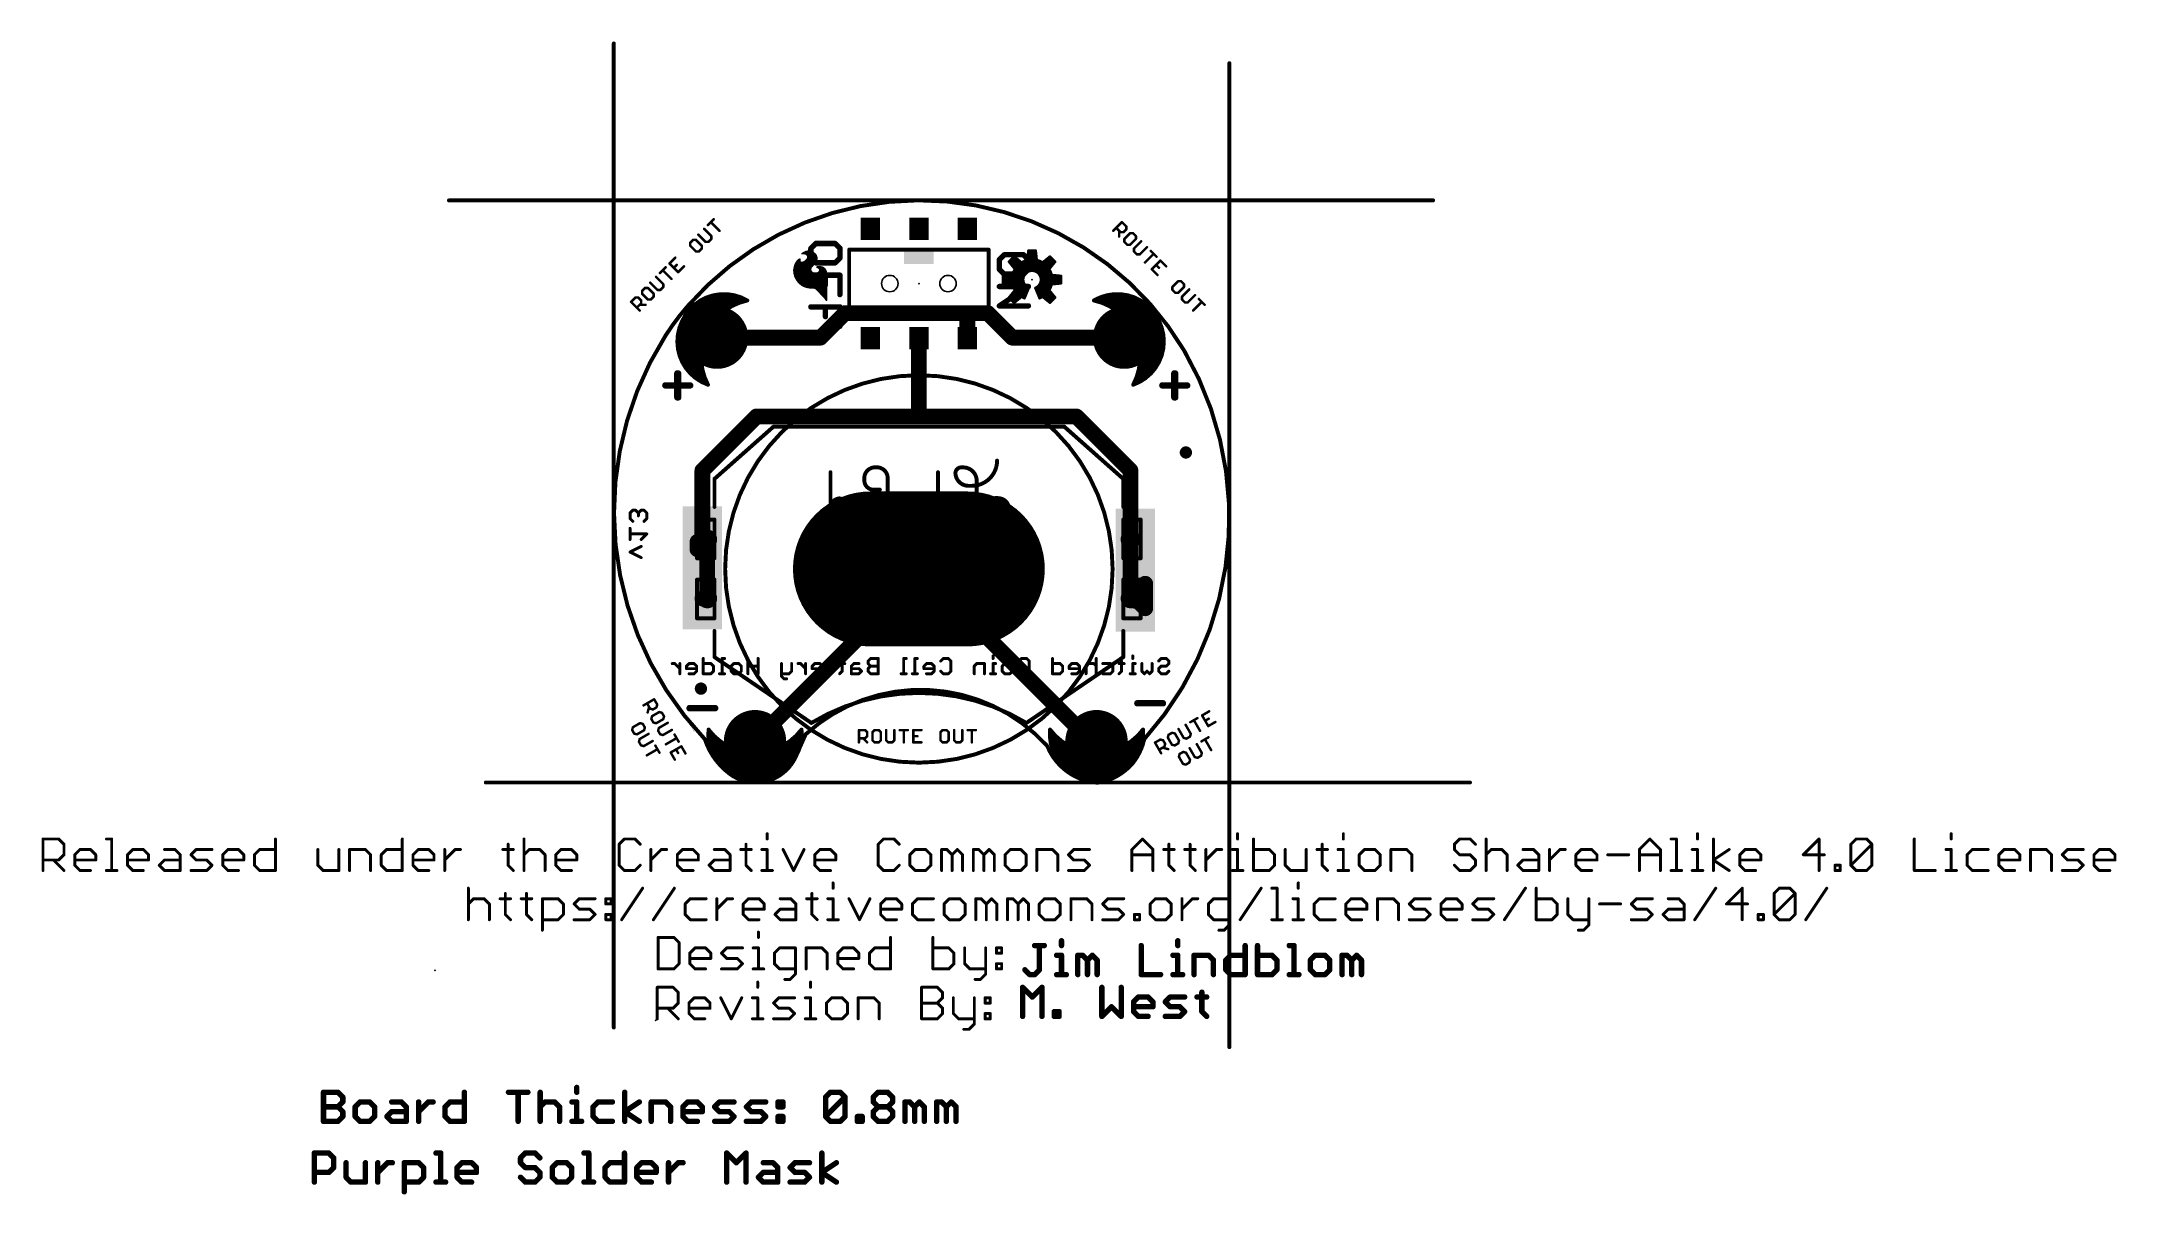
# Model space of a CAD drawing. Extents: x -29 to 78, y -21 to 39.
import ezdxf

# ---------------------------------------------------------------- set-up
doc = ezdxf.new("R2010")
doc.units = 0
for name, color, linetype in [('1', 12, 'CONTINUOUS'), ('16', 132, 'CONTINUOUS'), ('17', 110, 'CONTINUOUS'), ('18', 110, 'CONTINUOUS'), ('20', 31, 'CONTINUOUS'), ('21', 41, 'CONTINUOUS'), ('22', 40, 'CONTINUOUS'), ('23', 53, 'CONTINUOUS'), ('24', 53, 'CONTINUOUS'), ('49', 6, 'CONTINUOUS'), ('51', 53, 'CONTINUOUS')]:
    doc.layers.add(name, color=color, linetype=linetype)

# ---------------------------------------------------------------- blocks, each defined once
blk = doc.blocks.new('RECT')
blk.add_solid([(-0.5, -0.5), (0.5, -0.5), (-0.5, 0.5), (0.5, 0.5)])
blk = doc.blocks.new('RECT2080000X1280000R100')
at = {"const_width": 4}
blk.add_lwpolyline([(4.5, 0), (4.5, 0, 0.4142), (2.5, 2), (-2.5, 2, 0.4142), (-4.5, 0), (-4.5, 0, 0.4142), (-2.5, -2), (2.5, -2, 0.4142)], format="xyb", close=True, dxfattribs=at)
blk.add_solid([(-2.5254, -0.0254), (2.5254, -0.0254), (-2.5254, 0.0254), (2.5254, 0.0254)])
blk = doc.blocks.new('ROUNDP')
at = {"const_width": 0.5}
blk.add_lwpolyline([(0, -0.25, 1), (0, 0.25, 1), (0, -0.25)], format="xyb", dxfattribs=at)
blk = doc.blocks.new('PIE')
at = {"const_width": 0.5}
blk.add_lwpolyline([(0, -0.25, 1), (0, 0.25, 1), (0, -0.25)], format="xyb", dxfattribs=at)
blk = doc.blocks.new('ROUNDV')
at = {"const_width": 0.5}
blk.add_lwpolyline([(0, -0.25, 1), (0, 0.25, 1), (0, -0.25)], format="xyb", dxfattribs=at)

msp = doc.modelspace()

# ---------------------------------------------------------------- linework, layer by layer
at = {"layer": '1'}
for points, const_width in [([(4.1666, 24.6952), (3.9476, 24.4057)], 0.2032), ([(4.0849, 24.5872), (5.9194, 24.5872)], 0.2032), ([(4.4273, 24.9477), (4.1666, 24.6952)], 0.2032), ([(4.2649, 24.7904), (6.2185, 24.7904)], 0.2032), ([(4.7235, 25.1574), (4.4273, 24.9477)], 0.2032), ([(4.4921, 24.9936), (6.6202, 24.9936)], 0.2032), ([(5.0483, 25.3194), (4.7235, 25.1574)], 0.2032), ([(4.8025, 25.1968), (7.0767, 25.1968)], 0.2032), ([(5.3941, 25.4298), (5.0483, 25.3194)], 0.2032), ([(5.3008, 25.4), (6.5763, 25.4)], 0.2032), ([(5.7526, 25.486), (5.3941, 25.4298)], 0.2032), ([(5.658, 24.3641), (5.9832, 24.6417)], 0.2032), ([(6.1156, 25.4868), (5.7526, 25.486)], 0.2032), ([(5.9832, 24.6417), (6.3447, 24.8702)], 0.2032), ([(6.4744, 25.4321), (6.1156, 25.4868)], 0.2032), ([(6.3447, 24.8702), (6.7349, 25.045)], 0.2032), ([(6.8206, 25.3231), (6.4744, 25.4321)], 0.2032), ([(6.7349, 25.045), (7.1461, 25.1626)], 0.2032), ([(7.1461, 25.1626), (6.8206, 25.3231)], 0.2032), ([(10.922, 23.241), (12.192, 24.511)], 0.8128), ([(12.192, 24.511), (18.542, 24.511)], 0.8128), ([(18.502, 24.471), (18.542, 24.511)], 0.8128), ([(18.502, 23.21), (18.502, 24.471)], 0.8128), ([(18.542, 24.511), (19.558, 24.511)], 0.8128), ([(19.558, 24.511), (20.828, 23.241)], 0.8128), ([(25.3612, 25.3231), (25.0357, 25.1626)], 0.2032), ([(25.0357, 25.1626), (25.4469, 25.045)], 0.2032), ([(25.1051, 25.1968), (27.3793, 25.1968)], 0.2032), ([(25.7074, 25.4321), (25.3612, 25.3231)], 0.2032), ([(25.4469, 25.045), (25.8371, 24.8702)], 0.2032), ([(25.5616, 24.9936), (27.6897, 24.9936)], 0.2032), ([(25.6055, 25.4), (26.881, 25.4)], 0.2032), ([(26.0662, 25.4868), (25.7074, 25.4321)], 0.2032), ([(25.8371, 24.8702), (26.1986, 24.6417)], 0.2032), ([(25.9633, 24.7904), (27.9169, 24.7904)], 0.2032), ([(26.4292, 25.486), (26.0662, 25.4868)], 0.2032), ([(26.1986, 24.6417), (26.5238, 24.3641)], 0.2032), ([(26.2624, 24.5872), (28.0969, 24.5872)], 0.2032), ([(26.7877, 25.4298), (26.4292, 25.486)], 0.2032), ([(27.1335, 25.3194), (26.7877, 25.4298)], 0.2032), ([(27.4583, 25.1574), (27.1335, 25.3194)], 0.2032), ([(27.7545, 24.9477), (27.4583, 25.1574)], 0.2032), ([(28.0152, 24.6952), (27.7545, 24.9477)], 0.2032), ([(28.2342, 24.4057), (28.0152, 24.6952)], 0.2032), ([(3.6413, 23.749), (3.5604, 23.3951)], 0.2032), ([(3.6007, 23.5712), (5.0884, 23.5712)], 0.2032), ([(3.7754, 24.0862), (3.6413, 23.749)], 0.2032), ([(3.6514, 23.7744), (5.1999, 23.7744)], 0.2032), ([(3.7322, 23.9776), (5.3327, 23.9776)], 0.2032), ([(3.9476, 24.4057), (3.7754, 24.0862)], 0.2032), ([(3.8264, 24.1808), (5.4967, 24.1808)], 0.2032), ([(3.9359, 24.384), (5.6813, 24.384)], 0.2032), ([(4.9608, 23.2976), (5.1415, 23.6851)], 0.2032), ([(5.1415, 23.6851), (5.3755, 24.043)], 0.2032), ([(5.588, 23.241), (10.922, 23.241)], 0.8128), ([(5.3755, 24.043), (5.658, 24.3641)], 0.2032), ([(16.002, 23.21), (16.002, 19.177)], 0.8128), ([(26.5938, 23.241), (20.828, 23.241)], 0.8128), ([(26.5005, 24.384), (28.2459, 24.384)], 0.2032), ([(26.5238, 24.3641), (26.8063, 24.043)], 0.2032), ([(26.6851, 24.1808), (28.3555, 24.1808)], 0.2032), ([(26.8063, 24.043), (27.0403, 23.6851)], 0.2032), ([(26.8491, 23.9776), (28.4496, 23.9776)], 0.2032), ([(26.9819, 23.7744), (28.5304, 23.7744)], 0.2032), ([(27.0403, 23.6851), (27.221, 23.2976)], 0.2032), ([(27.0934, 23.5712), (28.5811, 23.5712)], 0.2032), ([(28.4064, 24.0862), (28.2342, 24.4057)], 0.2032), ([(28.5405, 23.749), (28.4064, 24.0862)], 0.2032), ([(28.6214, 23.3951), (28.5405, 23.749)], 0.2032), ([(3.5604, 23.3951), (3.5345, 23.0331)], 0.2032), ([(3.5345, 23.0331), (3.5643, 22.6714)], 0.2032), ([(3.5404, 22.9616), (4.8592, 22.9616)], 0.2032), ([(3.5439, 23.1648), (4.9206, 23.1648)], 0.2032), ([(3.5571, 22.7584), (4.8172, 22.7584)], 0.2032), ([(3.5584, 23.368), (4.9936, 23.368)], 0.2032), ([(3.5643, 22.6714), (3.649, 22.3185)], 0.2032), ([(3.5921, 22.5552), (4.7863, 22.5552)], 0.2032), ([(4.7691, 22.0379), (4.7727, 22.4655)], 0.2032), ([(4.7727, 22.4655), (4.837, 22.8883)], 0.2032), ([(4.837, 22.8883), (4.9608, 23.2976)], 0.2032), ([(27.1882, 23.368), (28.6234, 23.368)], 0.2032), ([(27.221, 23.2976), (27.3448, 22.8883)], 0.2032), ([(27.2612, 23.1648), (28.6379, 23.1648)], 0.2032), ([(27.3226, 22.9616), (28.6414, 22.9616)], 0.2032), ([(27.3448, 22.8883), (27.4091, 22.4655)], 0.2032), ([(27.3646, 22.7584), (28.6247, 22.7584)], 0.2032), ([(27.3955, 22.5552), (28.5897, 22.5552)], 0.2032), ([(27.4091, 22.4655), (27.4127, 22.0379)], 0.2032), ([(28.5328, 22.3185), (28.6175, 22.6714)], 0.2032), ([(28.6175, 22.6714), (28.6473, 23.0331)], 0.2032), ([(28.6473, 23.0331), (28.6214, 23.3951)], 0.2032), ([(3.6409, 22.352), (4.7717, 22.352)], 0.2032), ([(3.649, 22.3185), (3.7866, 21.9826)], 0.2032), ([(3.7185, 22.1488), (4.77, 22.1488)], 0.2032), ([(3.7866, 21.9826), (3.974, 21.6718)], 0.2032), ([(3.809, 21.9456), (4.7816, 21.9456)], 0.2032), ([(3.9315, 21.7424), (4.809, 21.7424)], 0.2032), ([(3.974, 21.6718), (4.2067, 21.3933)], 0.2032), ([(4.0848, 21.5392), (4.8476, 21.5392)], 0.2032), ([(4.2067, 21.3933), (4.4793, 21.1536)], 0.2032), ([(4.2719, 21.336), (4.9054, 21.336)], 0.2032), ([(4.8263, 21.6141), (4.7691, 22.0379)], 0.2032), ([(4.9433, 21.2028), (4.8263, 21.6141)], 0.2032), ([(27.3555, 21.6141), (27.2385, 21.2028)], 0.2032), ([(27.2764, 21.336), (27.9099, 21.336)], 0.2032), ([(27.3342, 21.5392), (28.097, 21.5392)], 0.2032), ([(27.4127, 22.0379), (27.3555, 21.6141)], 0.2032), ([(27.3728, 21.7424), (28.2503, 21.7424)], 0.2032), ([(27.4002, 21.9456), (28.3728, 21.9456)], 0.2032), ([(27.4101, 22.352), (28.5409, 22.352)], 0.2032), ([(27.4118, 22.1488), (28.4633, 22.1488)], 0.2032), ([(27.7025, 21.1536), (27.9751, 21.3933)], 0.2032), ([(27.9751, 21.3933), (28.2078, 21.6718)], 0.2032), ([(28.2078, 21.6718), (28.3952, 21.9826)], 0.2032), ([(28.3952, 21.9826), (28.5328, 22.3185)], 0.2032), ([(4.4793, 21.1536), (4.7853, 20.9584)], 0.2032), ([(4.5119, 21.1328), (4.9745, 21.1328)], 0.2032), ([(4.7853, 20.9584), (5.1175, 20.8123)], 0.2032), ([(4.8508, 20.9296), (5.0652, 20.9296)], 0.2032), ([(5.1175, 20.8123), (4.9433, 21.2028)], 0.2032), ([(27.2385, 21.2028), (27.0643, 20.8123)], 0.2032), ([(27.0643, 20.8123), (27.3965, 20.9584)], 0.2032), ([(27.1166, 20.9296), (27.331, 20.9296)], 0.2032), ([(27.2073, 21.1328), (27.6699, 21.1328)], 0.2032), ([(27.3965, 20.9584), (27.7025, 21.1536)], 0.2032), ([(7.62, 19.177), (4.826, 16.383)], 0.8128), ([(7.62, 19.177), (16.002, 19.177)], 0.8128), ([(16.002, 19.177), (24.13, 19.177)], 0.8128), ([(24.13, 19.177), (26.924, 16.383)], 0.8128), ([(4.826, 16.383), (4.826, 12.954)], 0.8128), ([(26.924, 12.827), (26.924, 16.383)], 0.8128), ([(4.572, 12.319), (4.572, 12.7)], 0.8128), ([(4.826, 12.573), (4.572, 12.319)], 0.8128), ([(4.826, 12.954), (4.826, 12.573)], 0.8128), ([(5.08, 12.7), (4.826, 12.954)], 0.8128), ([(5.08, 12.7), (5.08, 12.827)], 0.8128), ([(5.08, 9.779), (5.08, 12.7)], 0.8128), ([(26.924, 9.779), (26.924, 12.827)], 0.8128), ([(27.178, 12.827), (26.924, 12.827)], 0.254), ([(16.002, 10.8712), (7.5438, 2.413)], 0.8128), ([(16.002, 11.303), (16.002, 10.8712)], 0.8128), ([(24.892, 2.413), (16.002, 11.303)], 0.8128), ([(27.686, 10.541), (27.686, 10.16)], 0.8128), ([(5.08, 9.779), (4.826, 9.779)], 0.8128), ([(26.924, 9.779), (27.178, 9.779)], 0.8128), ([(27.686, 10.16), (27.178, 9.652)], 0.8128), ([(27.178, 9.779), (27.686, 9.271)], 0.8128), ([(27.686, 9.271), (27.686, 10.16)], 0.8128), ([(5.1438, 3.013), (5.1358, 2.6501)], 0.2032), ([(5.1358, 2.6501), (5.1834, 2.2903)], 0.2032), ([(5.137, 2.6416), (5.4801, 2.6416)], 0.2032), ([(5.1401, 2.8448), (5.2898, 2.8448)], 0.2032), ([(5.4241, 2.6901), (5.1438, 3.013)], 0.2032), ([(5.1638, 2.4384), (5.7149, 2.4384)], 0.2032), ([(5.1834, 2.2903), (5.2855, 1.942)], 0.2032), ([(5.1996, 2.2352), (6.0202, 2.2352)], 0.2032), ([(5.7475, 2.4103), (5.4241, 2.6901)], 0.2032), ([(6.1073, 2.1793), (5.7475, 2.4103)], 0.2032), ([(6.4964, 2.0018), (6.1073, 2.1793)], 0.2032), ([(8.9803, 2.1793), (8.5912, 2.0018)], 0.2032), ([(9.3401, 2.4103), (8.9803, 2.1793)], 0.2032), ([(9.0674, 2.2352), (9.888, 2.2352)], 0.2032), ([(9.6635, 2.6901), (9.3401, 2.4103)], 0.2032), ([(9.3727, 2.4384), (9.9238, 2.4384)], 0.2032), ([(9.6075, 2.6416), (9.9506, 2.6416)], 0.2032), ([(9.9438, 3.013), (9.6635, 2.6901)], 0.2032), ([(9.7978, 2.8448), (9.9475, 2.8448)], 0.2032), ([(9.8021, 1.942), (9.9042, 2.2903)], 0.2032), ([(9.9042, 2.2903), (9.9518, 2.6501)], 0.2032), ([(9.9518, 2.6501), (9.9438, 3.013)], 0.2032), ([(22.7714, 3.013), (22.7634, 2.6501)], 0.2032), ([(22.7634, 2.6501), (22.811, 2.2903)], 0.2032), ([(22.7646, 2.6416), (23.1077, 2.6416)], 0.2032), ([(22.7677, 2.8448), (22.9174, 2.8448)], 0.2032), ([(23.0517, 2.6901), (22.7714, 3.013)], 0.2032), ([(22.7914, 2.4384), (23.3425, 2.4384)], 0.2032), ([(22.811, 2.2903), (22.9131, 1.942)], 0.2032), ([(22.8272, 2.2352), (23.6478, 2.2352)], 0.2032), ([(23.3751, 2.4103), (23.0517, 2.6901)], 0.2032), ([(23.7349, 2.1793), (23.3751, 2.4103)], 0.2032), ([(24.124, 2.0018), (23.7349, 2.1793)], 0.2032), ([(25.1714, 2.413), (24.892, 2.413)], 0.8128), ([(26.6079, 2.1793), (26.2188, 2.0018)], 0.2032), ([(26.9677, 2.4103), (26.6079, 2.1793)], 0.2032), ([(26.695, 2.2352), (27.5156, 2.2352)], 0.2032), ([(27.2911, 2.6901), (26.9677, 2.4103)], 0.2032), ([(27.0003, 2.4384), (27.5514, 2.4384)], 0.2032), ([(27.2351, 2.6416), (27.5782, 2.6416)], 0.2032), ([(27.5714, 3.013), (27.2911, 2.6901)], 0.2032), ([(27.4254, 2.8448), (27.5751, 2.8448)], 0.2032), ([(27.4297, 1.942), (27.5318, 2.2903)], 0.2032), ([(27.5318, 2.2903), (27.5794, 2.6501)], 0.2032), ([(27.5794, 2.6501), (27.5714, 3.013)], 0.2032), ([(5.2591, 2.032), (6.4302, 2.032)], 0.2032), ([(5.2855, 1.942), (5.4395, 1.6134)], 0.2032), ([(5.3385, 1.8288), (7.2731, 1.8288)], 0.2032), ([(5.4338, 1.6256), (9.6538, 1.6256)], 0.2032), ([(5.4395, 1.6134), (5.6421, 1.3122)], 0.2032), ([(5.568, 1.4224), (9.5196, 1.4224)], 0.2032), ([(5.6421, 1.3122), (5.8882, 1.0455)], 0.2032), ([(5.7279, 1.2192), (9.3597, 1.2192)], 0.2032), ([(5.8882, 1.0455), (6.1723, 0.8196)], 0.2032), ([(5.9253, 1.016), (9.1623, 1.016)], 0.2032), ([(6.9067, 1.8814), (6.4964, 2.0018)], 0.2032), ([(7.33, 1.8206), (6.9067, 1.8814)], 0.2032), ([(7.7576, 1.8206), (7.33, 1.8206)], 0.2032), ([(8.1809, 1.8814), (7.7576, 1.8206)], 0.2032), ([(7.8145, 1.8288), (9.7491, 1.8288)], 0.2032), ([(8.5912, 2.0018), (8.1809, 1.8814)], 0.2032), ([(8.6574, 2.032), (9.8285, 2.032)], 0.2032), ([(8.9153, 0.8196), (9.1994, 1.0455)], 0.2032), ([(9.1994, 1.0455), (9.4455, 1.3122)], 0.2032), ([(9.4455, 1.3122), (9.6481, 1.6134)], 0.2032), ([(9.6481, 1.6134), (9.8021, 1.942)], 0.2032), ([(22.8867, 2.032), (24.0578, 2.032)], 0.2032), ([(22.9131, 1.942), (23.0671, 1.6134)], 0.2032), ([(22.9661, 1.8288), (24.9007, 1.8288)], 0.2032), ([(23.0614, 1.6256), (27.2814, 1.6256)], 0.2032), ([(23.0671, 1.6134), (23.2697, 1.3122)], 0.2032), ([(23.1956, 1.4224), (27.1472, 1.4224)], 0.2032), ([(23.2697, 1.3122), (23.5158, 1.0455)], 0.2032), ([(23.3555, 1.2192), (26.9873, 1.2192)], 0.2032), ([(23.5158, 1.0455), (23.7999, 0.8196)], 0.2032), ([(23.5529, 1.016), (26.7899, 1.016)], 0.2032), ([(24.5343, 1.8814), (24.124, 2.0018)], 0.2032), ([(24.9576, 1.8206), (24.5343, 1.8814)], 0.2032), ([(25.3852, 1.8206), (24.9576, 1.8206)], 0.2032), ([(25.8085, 1.8814), (25.3852, 1.8206)], 0.2032), ([(25.4421, 1.8288), (27.3767, 1.8288)], 0.2032), ([(26.2188, 2.0018), (25.8085, 1.8814)], 0.2032), ([(26.285, 2.032), (27.4561, 2.032)], 0.2032), ([(26.5429, 0.8196), (26.827, 1.0455)], 0.2032), ([(26.827, 1.0455), (27.0731, 1.3122)], 0.2032), ([(27.0731, 1.3122), (27.2757, 1.6134)], 0.2032), ([(27.2757, 1.6134), (27.4297, 1.942)], 0.2032), ([(6.1723, 0.8196), (6.4876, 0.6397)], 0.2032), ([(6.1842, 0.8128), (8.9034, 0.8128)], 0.2032), ([(6.4876, 0.6397), (6.8266, 0.5102)], 0.2032), ([(6.5665, 0.6096), (8.5211, 0.6096)], 0.2032), ([(6.8266, 0.5102), (7.1815, 0.434)], 0.2032), ([(7.1815, 0.434), (7.5438, 0.413)], 0.2032), ([(7.5438, 0.413), (7.9061, 0.434)], 0.2032), ([(7.9061, 0.434), (8.261, 0.5102)], 0.2032), ([(8.261, 0.5102), (8.6, 0.6397)], 0.2032), ([(8.6, 0.6397), (8.9153, 0.8196)], 0.2032), ([(23.7999, 0.8196), (24.1152, 0.6397)], 0.2032), ([(23.8118, 0.8128), (26.531, 0.8128)], 0.2032), ([(24.1152, 0.6397), (24.4542, 0.5102)], 0.2032), ([(24.1941, 0.6096), (26.1487, 0.6096)], 0.2032), ([(24.4542, 0.5102), (24.8091, 0.434)], 0.2032), ([(24.8091, 0.434), (25.1714, 0.413)], 0.2032), ([(25.1714, 0.413), (25.5337, 0.434)], 0.2032), ([(25.5337, 0.434), (25.8886, 0.5102)], 0.2032), ([(25.8886, 0.5102), (26.2276, 0.6397)], 0.2032), ([(26.2276, 0.6397), (26.5429, 0.8196)], 0.2032)]:
    msp.add_lwpolyline(points, dxfattribs=dict(at, const_width=const_width))
for points, const_width in [([(4.0849, 24.638, 1), (4.0849, 24.5364)], 0.1016), ([(4.1312, 24.7316, 1), (4.2019, 24.6587)], 0.1016), ([(4.2071, 24.6645, 1), (4.1261, 24.7258)], 0.1016), ([(4.2649, 24.8412, 1), (4.2649, 24.7396)], 0.1016), ([(4.3979, 24.9892, 1), (4.4566, 24.9062)], 0.1016), ([(4.4626, 24.9112, 1), (4.3919, 24.9842)], 0.1016), ([(4.4921, 25.0444, 1), (4.4921, 24.9428)], 0.1016), ([(4.7008, 25.2029, 1), (4.7462, 25.1119)], 0.1016), ([(4.7529, 25.1159, 1), (4.6941, 25.1989)], 0.1016), ([(4.8025, 25.2476, 1), (4.8025, 25.146)], 0.1016), ([(5.0329, 25.3678, 1), (5.0638, 25.271)], 0.1016), ([(5.071, 25.2739, 1), (5.0256, 25.3648)], 0.1016), ([(5.3008, 25.4508, 1), (5.3008, 25.3492)], 0.1016), ([(5.3862, 25.48, 1), (5.4019, 25.3796)], 0.1016), ([(5.4095, 25.3814, 1), (5.3786, 25.4782)], 0.1016), ([(5.7525, 25.5368, 1), (5.7527, 25.4352)], 0.1016), ([(5.7605, 25.4358, 1), (5.7447, 25.5362)], 0.1016), ([(5.9194, 24.5364, 1), (5.9194, 24.638)], 0.1016), ([(5.9561, 24.6846, 1), (6.0104, 24.5987)], 0.1016), ([(6.0162, 24.603, 1), (5.9503, 24.6803)], 0.1016), ([(6.1232, 25.537, 1), (6.1079, 25.4366)], 0.1016), ([(6.1157, 25.436, 1), (6.1155, 25.5376)], 0.1016), ([(6.2185, 24.7396, 1), (6.2185, 24.8412)], 0.1016), ([(6.3239, 24.9165, 1), (6.3654, 24.8238)], 0.1016), ([(6.3718, 24.8273, 1), (6.3175, 24.9131)], 0.1016), ([(6.4896, 25.4805, 1), (6.4591, 25.3836)], 0.1016), ([(6.4667, 25.3819, 1), (6.482, 25.4823)], 0.1016), ([(6.5763, 25.3492, 1), (6.5763, 25.4508)], 0.1016), ([(6.6202, 24.9428, 1), (6.6202, 25.0444)], 0.1016), ([(6.721, 25.0938, 1), (6.7489, 24.9962)], 0.1016), ([(6.7557, 24.9986, 1), (6.7142, 25.0914)], 0.1016), ([(6.8431, 25.3687, 1), (6.7981, 25.2776)], 0.1016), ([(6.8053, 25.2747, 1), (6.8358, 25.3716)], 0.1016), ([(7.0767, 25.146, 1), (7.0767, 25.2476)], 0.1016), ([(7.1236, 25.117, 1), (7.1685, 25.2081)], 0.1016), ([(7.16, 25.1137, 1), (7.1321, 25.2114)], 0.1016), ([(12.192, 24.7142, 1), (12.192, 24.3078)], 0.4064), ([(12.3357, 24.3673, 1), (12.0483, 24.6547)], 0.4064), ([(18.7052, 24.471, 1), (18.2988, 24.471)], 0.4064), ([(18.3583, 24.6147, 1), (18.6457, 24.3273)], 0.4064), ([(18.542, 24.7142, 1), (18.542, 24.3078)], 0.4064), ([(18.6857, 24.3673, 1), (18.3983, 24.6547)], 0.4064), ([(18.542, 24.3078, 1), (18.542, 24.7142)], 0.4064), ([(19.7017, 24.6547, 1), (19.4143, 24.3673)], 0.4064), ([(19.558, 24.3078, 1), (19.558, 24.7142)], 0.4064), ([(25.0497, 25.2114, 1), (25.0218, 25.1137)], 0.1016), ([(25.0133, 25.2081, 1), (25.0582, 25.117)], 0.1016), ([(25.1051, 25.2476, 1), (25.1051, 25.146)], 0.1016), ([(25.346, 25.3716, 1), (25.3765, 25.2747)], 0.1016), ([(25.3837, 25.2776, 1), (25.3387, 25.3687)], 0.1016), ([(25.4676, 25.0914, 1), (25.4261, 24.9986)], 0.1016), ([(25.4329, 24.9962, 1), (25.4608, 25.0938)], 0.1016), ([(25.5616, 25.0444, 1), (25.5616, 24.9428)], 0.1016), ([(25.6055, 25.4508, 1), (25.6055, 25.3492)], 0.1016), ([(25.6998, 25.4823, 1), (25.7151, 25.3819)], 0.1016), ([(25.7227, 25.3836, 1), (25.6922, 25.4805)], 0.1016), ([(25.8643, 24.9131, 1), (25.81, 24.8273)], 0.1016), ([(25.8164, 24.8238, 1), (25.8579, 24.9165)], 0.1016), ([(25.9633, 24.8412, 1), (25.9633, 24.7396)], 0.1016), ([(26.0663, 25.5376, 1), (26.0661, 25.436)], 0.1016), ([(26.0739, 25.4366, 1), (26.0586, 25.537)], 0.1016), ([(26.2315, 24.6803, 1), (26.1656, 24.603)], 0.1016), ([(26.1714, 24.5987, 1), (26.2257, 24.6846)], 0.1016), ([(26.2624, 24.638, 1), (26.2624, 24.5364)], 0.1016), ([(26.4371, 25.5362, 1), (26.4213, 25.4358)], 0.1016), ([(26.4291, 25.4352, 1), (26.4293, 25.5368)], 0.1016), ([(26.8032, 25.4782, 1), (26.7723, 25.3814)], 0.1016), ([(26.7799, 25.3796, 1), (26.7956, 25.48)], 0.1016), ([(26.881, 25.3492, 1), (26.881, 25.4508)], 0.1016), ([(27.1562, 25.3648, 1), (27.1108, 25.2739)], 0.1016), ([(27.118, 25.271, 1), (27.1489, 25.3678)], 0.1016), ([(27.3793, 25.146, 1), (27.3793, 25.2476)], 0.1016), ([(27.4876, 25.1989, 1), (27.4289, 25.1159)], 0.1016), ([(27.4356, 25.1119, 1), (27.481, 25.2029)], 0.1016), ([(27.6897, 24.9428, 1), (27.6897, 25.0444)], 0.1016), ([(27.7899, 24.9842, 1), (27.7192, 24.9112)], 0.1016), ([(27.7252, 24.9062, 1), (27.7839, 24.9892)], 0.1016), ([(27.9169, 24.7396, 1), (27.9169, 24.8412)], 0.1016), ([(28.0557, 24.7258, 1), (27.9747, 24.6645)], 0.1016), ([(27.9799, 24.6587, 1), (28.0506, 24.7316)], 0.1016), ([(28.0969, 24.5364, 1), (28.0969, 24.638)], 0.1016), ([(3.6007, 23.622, 1), (3.6007, 23.5204)], 0.1016), ([(3.5941, 23.7677, 1), (3.6885, 23.7302)], 0.1016), ([(3.6908, 23.7376, 1), (3.5918, 23.7603)], 0.1016), ([(3.6514, 23.8252, 1), (3.6514, 23.7236)], 0.1016), ([(3.7322, 24.0284, 1), (3.7322, 23.9268)], 0.1016), ([(3.7307, 24.1103, 1), (3.8201, 24.0621)], 0.1016), ([(3.8226, 24.0675, 1), (3.7282, 24.105)], 0.1016), ([(3.8264, 24.2316, 1), (3.8264, 24.13)], 0.1016), ([(3.9359, 24.4348, 1), (3.9359, 24.3332)], 0.1016), ([(3.9071, 24.4364, 1), (3.9881, 24.3751)], 0.1016), ([(3.9923, 24.3816, 1), (3.9029, 24.4298)], 0.1016), ([(5.0884, 23.5204, 1), (5.0884, 23.622)], 0.1016), ([(5.099, 23.7129, 1), (5.184, 23.6573)], 0.1016), ([(5.1875, 23.6637, 1), (5.0954, 23.7066)], 0.1016), ([(5.1999, 23.7236, 1), (5.1999, 23.8252)], 0.1016), ([(5.588, 23.4442, 1), (5.588, 23.0378)], 0.4064), ([(5.3373, 24.0766, 1), (5.4136, 24.0095)], 0.1016), ([(5.3327, 23.9268, 1), (5.3327, 24.0284)], 0.1016), ([(5.418, 24.0152, 1), (5.333, 24.0708)], 0.1016), ([(5.4967, 24.13, 1), (5.4967, 24.2316)], 0.1016), ([(5.625, 24.4027, 1), (5.6909, 24.3254)], 0.1016), ([(5.6961, 24.3305, 1), (5.6198, 24.3976)], 0.1016), ([(5.6813, 24.3332, 1), (5.6813, 24.4348)], 0.1016), ([(10.7783, 23.3847, 1), (11.0657, 23.0973)], 0.4064), ([(10.922, 23.0378, 1), (10.922, 23.4442)], 0.4064), ([(16.2052, 23.21, 1), (15.7988, 23.21)], 0.4064), ([(20.828, 23.4442, 1), (20.828, 23.0378)], 0.4064), ([(20.6843, 23.0973, 1), (20.9717, 23.3847)], 0.4064), ([(26.5938, 23.0378, 1), (26.5938, 23.4442)], 0.4064), ([(26.5005, 24.4348, 1), (26.5005, 24.3332)], 0.1016), ([(26.562, 24.3976, 1), (26.4857, 24.3305)], 0.1016), ([(26.4909, 24.3254, 1), (26.5568, 24.4027)], 0.1016), ([(26.6851, 24.2316, 1), (26.6851, 24.13)], 0.1016), ([(26.8488, 24.0708, 1), (26.7638, 24.0152)], 0.1016), ([(26.7682, 24.0095, 1), (26.8445, 24.0766)], 0.1016), ([(26.8491, 24.0284, 1), (26.8491, 23.9268)], 0.1016), ([(26.9819, 23.8252, 1), (26.9819, 23.7236)], 0.1016), ([(27.0863, 23.7066, 1), (26.9943, 23.6637)], 0.1016), ([(26.9978, 23.6573, 1), (27.0828, 23.7129)], 0.1016), ([(27.0934, 23.622, 1), (27.0934, 23.5204)], 0.1016), ([(28.2789, 24.4298, 1), (28.1895, 24.3816)], 0.1016), ([(28.1937, 24.3751, 1), (28.2747, 24.4364)], 0.1016), ([(28.2459, 24.3332, 1), (28.2459, 24.4348)], 0.1016), ([(28.3555, 24.13, 1), (28.3555, 24.2316)], 0.1016), ([(28.4536, 24.105, 1), (28.3592, 24.0675)], 0.1016), ([(28.3617, 24.0621, 1), (28.4511, 24.1103)], 0.1016), ([(28.4496, 23.9268, 1), (28.4496, 24.0284)], 0.1016), ([(28.59, 23.7603, 1), (28.491, 23.7376)], 0.1016), ([(28.4933, 23.7302, 1), (28.5877, 23.7677)], 0.1016), ([(28.5304, 23.7236, 1), (28.5304, 23.8252)], 0.1016), ([(28.5811, 23.5204, 1), (28.5811, 23.622)], 0.1016), ([(3.5851, 23.0373, 1), (3.4839, 23.029)], 0.1016), ([(3.4838, 23.0367, 1), (3.5852, 23.0295)], 0.1016), ([(3.5404, 23.0124, 1), (3.5404, 22.9108)], 0.1016), ([(3.5439, 23.2156, 1), (3.5439, 23.114)], 0.1016), ([(3.5571, 22.8092, 1), (3.5571, 22.7076)], 0.1016), ([(3.5584, 23.4188, 1), (3.5584, 23.3172)], 0.1016), ([(3.5109, 23.4065, 1), (3.6099, 23.3838)], 0.1016), ([(3.6111, 23.3915, 1), (3.5097, 23.3988)], 0.1016), ([(3.6137, 22.6833, 1), (3.5149, 22.6595)], 0.1016), ([(3.5136, 22.6672, 1), (3.6149, 22.6756)], 0.1016), ([(3.5921, 22.606, 1), (3.5921, 22.5044)], 0.1016), ([(4.7224, 22.4731, 1), (4.8229, 22.4579)], 0.1016), ([(4.8235, 22.4651, 1), (4.7219, 22.4659)], 0.1016), ([(4.7884, 22.903, 1), (4.8856, 22.8735)], 0.1016), ([(4.7863, 22.5044, 1), (4.7863, 22.606)], 0.1016), ([(4.8872, 22.8806, 1), (4.7868, 22.8959)], 0.1016), ([(4.8172, 22.7076, 1), (4.8172, 22.8092)], 0.1016), ([(4.8592, 22.9108, 1), (4.8592, 23.0124)], 0.1016), ([(4.9147, 23.319, 1), (5.0068, 23.2761)], 0.1016), ([(5.0094, 23.2829, 1), (4.9121, 23.3123)], 0.1016), ([(4.9206, 23.114, 1), (4.9206, 23.2156)], 0.1016), ([(4.9936, 23.3172, 1), (4.9936, 23.4188)], 0.1016), ([(18.2988, 23.21, 1), (18.7052, 23.21)], 0.4064), ([(27.1882, 23.4188, 1), (27.1882, 23.3172)], 0.1016), ([(27.2697, 23.3123, 1), (27.1724, 23.2829)], 0.1016), ([(27.175, 23.2761, 1), (27.2671, 23.319)], 0.1016), ([(27.2612, 23.2156, 1), (27.2612, 23.114)], 0.1016), ([(27.3226, 23.0124, 1), (27.3226, 22.9108)], 0.1016), ([(27.395, 22.8959, 1), (27.2946, 22.8806)], 0.1016), ([(27.2962, 22.8735, 1), (27.3934, 22.903)], 0.1016), ([(27.3646, 22.8092, 1), (27.3646, 22.7076)], 0.1016), ([(27.3955, 22.606, 1), (27.3955, 22.5044)], 0.1016), ([(27.4599, 22.4659, 1), (27.3583, 22.4651)], 0.1016), ([(27.3589, 22.4579, 1), (27.4594, 22.4731)], 0.1016), ([(28.5669, 22.6756, 1), (28.6682, 22.6672)], 0.1016), ([(28.6669, 22.6595, 1), (28.5681, 22.6833)], 0.1016), ([(28.6721, 23.3988, 1), (28.5707, 23.3915)], 0.1016), ([(28.5719, 23.3838, 1), (28.6709, 23.4065)], 0.1016), ([(28.5897, 22.5044, 1), (28.5897, 22.606)], 0.1016), ([(28.5966, 23.0295, 1), (28.698, 23.0367)], 0.1016), ([(28.6979, 23.029, 1), (28.5967, 23.0373)], 0.1016), ([(28.6234, 23.3172, 1), (28.6234, 23.4188)], 0.1016), ([(28.6247, 22.7076, 1), (28.6247, 22.8092)], 0.1016), ([(28.6379, 23.114, 1), (28.6379, 23.2156)], 0.1016), ([(28.6414, 22.9108, 1), (28.6414, 23.0124)], 0.1016), ([(3.6409, 22.4028, 1), (3.6409, 22.3012)], 0.1016), ([(3.696, 22.3377, 1), (3.602, 22.2992)], 0.1016), ([(3.5996, 22.3066, 1), (3.6984, 22.3303)], 0.1016), ([(3.7185, 22.1996, 1), (3.7185, 22.098)], 0.1016), ([(3.8301, 22.0089, 1), (3.7431, 21.9564)], 0.1016), ([(3.7396, 21.9634, 1), (3.8336, 22.0019)], 0.1016), ([(3.809, 21.9964, 1), (3.809, 21.8948)], 0.1016), ([(3.9315, 21.7932, 1), (3.9315, 21.6916)], 0.1016), ([(4.013, 21.7044, 1), (3.935, 21.6392)], 0.1016), ([(3.9305, 21.6456, 1), (4.0175, 21.698)], 0.1016), ([(4.0848, 21.59, 1), (4.0848, 21.4884)], 0.1016), ([(4.2403, 21.4314, 1), (4.1732, 21.3551)], 0.1016), ([(4.1677, 21.3607, 1), (4.2457, 21.4259)], 0.1016), ([(4.2719, 21.3868, 1), (4.2719, 21.2852)], 0.1016), ([(4.8194, 22.0447, 1), (4.7187, 22.0311)], 0.1016), ([(4.7183, 22.0383, 1), (4.8199, 22.0375)], 0.1016), ([(4.77, 22.098, 1), (4.77, 22.1996)], 0.1016), ([(4.7717, 22.3012, 1), (4.7717, 22.4028)], 0.1016), ([(4.8752, 21.628, 1), (4.7775, 21.6002)], 0.1016), ([(4.776, 21.6073, 1), (4.8767, 21.6209)], 0.1016), ([(4.7816, 21.8948, 1), (4.7816, 21.9964)], 0.1016), ([(4.809, 21.6916, 1), (4.809, 21.7932)], 0.1016), ([(4.8476, 21.4884, 1), (4.8476, 21.59)], 0.1016), ([(4.9054, 21.2852, 1), (4.9054, 21.3868)], 0.1016), ([(27.2764, 21.3868, 1), (27.2764, 21.2852)], 0.1016), ([(27.3342, 21.59, 1), (27.3342, 21.4884)], 0.1016), ([(27.3051, 21.6209, 1), (27.4058, 21.6073)], 0.1016), ([(27.4043, 21.6002, 1), (27.3066, 21.628)], 0.1016), ([(27.3728, 21.7932, 1), (27.3728, 21.6916)], 0.1016), ([(27.4002, 21.9964, 1), (27.4002, 21.8948)], 0.1016), ([(27.4101, 22.4028, 1), (27.4101, 22.3012)], 0.1016), ([(27.4118, 22.1996, 1), (27.4118, 22.098)], 0.1016), ([(27.3619, 22.0375, 1), (27.4635, 22.0383)], 0.1016), ([(27.4631, 22.0311, 1), (27.3624, 22.0447)], 0.1016), ([(27.9099, 21.2852, 1), (27.9099, 21.3868)], 0.1016), ([(27.9361, 21.4259, 1), (28.0141, 21.3607)], 0.1016), ([(28.0086, 21.3551, 1), (27.9415, 21.4314)], 0.1016), ([(28.097, 21.4884, 1), (28.097, 21.59)], 0.1016), ([(28.1643, 21.698, 1), (28.2513, 21.6456)], 0.1016), ([(28.2468, 21.6392, 1), (28.1688, 21.7044)], 0.1016), ([(28.2503, 21.6916, 1), (28.2503, 21.7932)], 0.1016), ([(28.3482, 22.0019, 1), (28.4422, 21.9634)], 0.1016), ([(28.4387, 21.9564, 1), (28.3517, 22.0089)], 0.1016), ([(28.3728, 21.8948, 1), (28.3728, 21.9964)], 0.1016), ([(28.4633, 22.098, 1), (28.4633, 22.1996)], 0.1016), ([(28.4834, 22.3303, 1), (28.5822, 22.3066)], 0.1016), ([(28.5798, 22.2992, 1), (28.4858, 22.3377)], 0.1016), ([(28.5409, 22.3012, 1), (28.5409, 22.4028)], 0.1016), ([(4.5066, 21.1964, 1), (4.452, 21.1108)], 0.1016), ([(4.4457, 21.1155, 1), (4.5128, 21.1918)], 0.1016), ([(4.5119, 21.1836, 1), (4.5119, 21.082)], 0.1016), ([(4.8057, 21.0049, 1), (4.7648, 20.9119)], 0.1016), ([(4.7579, 20.9156, 1), (4.8126, 21.0012)], 0.1016), ([(4.8508, 20.9804, 1), (4.8508, 20.8788)], 0.1016), ([(4.9897, 21.2235, 1), (4.8969, 21.1821)], 0.1016), ([(4.8944, 21.1889, 1), (4.9921, 21.2167)], 0.1016), ([(4.9745, 21.082, 1), (4.9745, 21.1836)], 0.1016), ([(5.0652, 20.8788, 1), (5.0652, 20.9804)], 0.1016), ([(5.0711, 20.7916, 1), (5.1639, 20.833)], 0.1016), ([(5.097, 20.7658, 1), (5.138, 20.8588)], 0.1016), ([(27.0438, 20.8588, 1), (27.0847, 20.7658)], 0.1016), ([(27.0179, 20.833, 1), (27.1107, 20.7916)], 0.1016), ([(27.1166, 20.9804, 1), (27.1166, 20.8788)], 0.1016), ([(27.2073, 21.1836, 1), (27.2073, 21.082)], 0.1016), ([(27.1897, 21.2167, 1), (27.2874, 21.1889)], 0.1016), ([(27.2849, 21.1821, 1), (27.1921, 21.2235)], 0.1016), ([(27.331, 20.8788, 1), (27.331, 20.9804)], 0.1016), ([(27.3692, 21.0012, 1), (27.4239, 20.9156)], 0.1016), ([(27.417, 20.9119, 1), (27.3761, 21.0049)], 0.1016), ([(27.669, 21.1918, 1), (27.7361, 21.1155)], 0.1016), ([(27.6699, 21.082, 1), (27.6699, 21.1836)], 0.1016), ([(27.7298, 21.1108, 1), (27.6752, 21.1964)], 0.1016), ([(7.62, 19.3802, 1), (7.62, 18.9738)], 0.4064), ([(7.7637, 19.0333, 1), (7.4763, 19.3207)], 0.4064), ([(16.002, 19.3802, 1), (16.002, 18.9738)], 0.4064), ([(15.7988, 19.177, 1), (16.2052, 19.177)], 0.4064), ([(16.002, 18.9738, 1), (16.002, 19.3802)], 0.4064), ([(24.2737, 19.3207, 1), (23.9863, 19.0333)], 0.4064), ([(24.13, 18.9738, 1), (24.13, 19.3802)], 0.4064), ([(5.0292, 16.383, 1), (4.6228, 16.383)], 0.4064), ([(4.6823, 16.5267, 1), (4.9697, 16.2393)], 0.4064), ([(27.1272, 16.383, 1), (26.7208, 16.383)], 0.4064), ([(26.7803, 16.2393, 1), (27.0677, 16.5267)], 0.4064), ([(4.7752, 12.7, 1), (4.3688, 12.7)], 0.4064), ([(5.0292, 12.954, 1), (4.6228, 12.954)], 0.4064), ([(4.9697, 13.0977, 1), (4.6823, 12.8103)], 0.4064), ([(4.6228, 12.954, 1), (5.0292, 12.954)], 0.4064), ([(4.9697, 12.4293, 1), (4.6823, 12.7167)], 0.4064), ([(5.2832, 12.827, 1), (4.8768, 12.827)], 0.4064), ([(5.2832, 12.7, 1), (4.8768, 12.7)], 0.4064), ([(4.8768, 12.7, 1), (5.2832, 12.7)], 0.4064), ([(4.9363, 12.5563, 1), (5.2237, 12.8437)], 0.4064), ([(27.1272, 12.827, 1), (26.7208, 12.827)], 0.4064), ([(26.7208, 12.827, 1), (27.1272, 12.827)], 0.4064), ([(26.924, 12.8905, 1), (26.924, 12.7635)], 0.127), ([(27.178, 12.7635, 1), (27.178, 12.8905)], 0.127), ([(4.4283, 12.4627, 1), (4.7157, 12.1753)], 0.4064), ([(4.3688, 12.319, 1), (4.7752, 12.319)], 0.4064), ([(4.6228, 12.573, 1), (5.0292, 12.573)], 0.4064), ([(16.2052, 11.303, 1), (15.7988, 11.303)], 0.4064), ([(16.1457, 11.4467, 1), (15.8583, 11.1593)], 0.4064), ([(15.7988, 10.8712, 1), (16.2052, 10.8712)], 0.4064), ([(16.1457, 10.7275, 1), (15.8583, 11.0149)], 0.4064), ([(27.8892, 10.541, 1), (27.4828, 10.541)], 0.4064), ([(4.826, 9.9822, 1), (4.826, 9.5758)], 0.4064), ([(4.8768, 9.779, 1), (5.2832, 9.779)], 0.4064), ([(5.08, 9.5758, 1), (5.08, 9.9822)], 0.4064), ([(26.924, 9.9822, 1), (26.924, 9.5758)], 0.4064), ([(26.7208, 9.779, 1), (27.1272, 9.779)], 0.4064), ([(27.3217, 9.9227, 1), (27.0343, 9.6353)], 0.4064), ([(27.0343, 9.7957, 1), (27.3217, 9.5083)], 0.4064), ([(27.178, 9.5758, 1), (27.178, 9.9822)], 0.4064), ([(27.8892, 10.16, 1), (27.4828, 10.16)], 0.4064), ([(27.4828, 10.16, 1), (27.8892, 10.16)], 0.4064), ([(27.8297, 10.0163, 1), (27.5423, 10.3037)], 0.4064), ([(27.4828, 9.271, 1), (27.8892, 9.271)], 0.4064), ([(27.5423, 9.1273, 1), (27.8297, 9.4147)], 0.4064), ([(5.085, 2.6513, 1), (5.1866, 2.649)], 0.1016), ([(5.1862, 2.6568, 1), (5.0855, 2.6435)], 0.1016), ([(5.137, 2.6924, 1), (5.137, 2.5908)], 0.1016), ([(5.1401, 2.8956, 1), (5.1401, 2.794)], 0.1016), ([(5.1946, 3.0119, 1), (5.093, 3.0141)], 0.1016), ([(5.1822, 3.0463, 1), (5.1054, 2.9797)], 0.1016), ([(5.1638, 2.4892, 1), (5.1638, 2.3876)], 0.1016), ([(5.2322, 2.3046, 1), (5.1347, 2.276)], 0.1016), ([(5.1331, 2.2837, 1), (5.2338, 2.297)], 0.1016), ([(5.1996, 2.286, 1), (5.1996, 2.1844)], 0.1016), ([(5.2898, 2.794, 1), (5.2898, 2.8956)], 0.1016), ([(5.4573, 2.7285, 1), (5.3909, 2.6516)], 0.1016), ([(5.3857, 2.6568, 1), (5.4625, 2.7234)], 0.1016), ([(5.4801, 2.5908, 1), (5.4801, 2.6924)], 0.1016), ([(5.7749, 2.453, 1), (5.72, 2.3675)], 0.1016), ([(5.7142, 2.3718, 1), (5.7807, 2.4487)], 0.1016), ([(5.7149, 2.3876, 1), (5.7149, 2.4892)], 0.1016), ([(6.0202, 2.1844, 1), (6.0202, 2.286)], 0.1016), ([(6.1284, 2.2255, 1), (6.0863, 2.133)], 0.1016), ([(6.0799, 2.1365, 1), (6.1348, 2.222)], 0.1016), ([(7.4001, 2.5567, 1), (7.6875, 2.2693)], 0.4064), ([(8.9528, 2.222, 1), (9.0077, 2.1365)], 0.1016), ([(9.0013, 2.133, 1), (8.9592, 2.2255)], 0.1016), ([(9.0674, 2.286, 1), (9.0674, 2.1844)], 0.1016), ([(9.3069, 2.4487, 1), (9.3734, 2.3718)], 0.1016), ([(9.3676, 2.3675, 1), (9.3127, 2.453)], 0.1016), ([(9.3727, 2.4892, 1), (9.3727, 2.3876)], 0.1016), ([(9.6075, 2.6924, 1), (9.6075, 2.5908)], 0.1016), ([(9.6251, 2.7234, 1), (9.7019, 2.6568)], 0.1016), ([(9.6967, 2.6516, 1), (9.6303, 2.7285)], 0.1016), ([(9.7978, 2.8956, 1), (9.7978, 2.794)], 0.1016), ([(9.8538, 2.297, 1), (9.9545, 2.2837)], 0.1016), ([(9.9529, 2.276, 1), (9.8554, 2.3046)], 0.1016), ([(9.888, 2.1844, 1), (9.888, 2.286)], 0.1016), ([(9.9946, 3.0141, 1), (9.893, 3.0119)], 0.1016), ([(9.901, 2.649, 1), (10.0026, 2.6513)], 0.1016), ([(10.0021, 2.6435, 1), (9.9014, 2.6568)], 0.1016), ([(9.9822, 2.9797, 1), (9.9054, 3.0463)], 0.1016), ([(9.9238, 2.3876, 1), (9.9238, 2.4892)], 0.1016), ([(9.9475, 2.794, 1), (9.9475, 2.8956)], 0.1016), ([(9.9506, 2.5908, 1), (9.9506, 2.6924)], 0.1016), ([(22.7126, 2.6513, 1), (22.8142, 2.649)], 0.1016), ([(22.8138, 2.6568, 1), (22.7131, 2.6435)], 0.1016), ([(22.7646, 2.6924, 1), (22.7646, 2.5908)], 0.1016), ([(22.7677, 2.8956, 1), (22.7677, 2.794)], 0.1016), ([(22.8222, 3.0119, 1), (22.7206, 3.0141)], 0.1016), ([(22.8098, 3.0463, 1), (22.733, 2.9797)], 0.1016), ([(22.7914, 2.4892, 1), (22.7914, 2.3876)], 0.1016), ([(22.8598, 2.3046, 1), (22.7623, 2.276)], 0.1016), ([(22.7607, 2.2837, 1), (22.8614, 2.297)], 0.1016), ([(22.8272, 2.286, 1), (22.8272, 2.1844)], 0.1016), ([(22.9174, 2.794, 1), (22.9174, 2.8956)], 0.1016), ([(23.0849, 2.7285, 1), (23.0185, 2.6516)], 0.1016), ([(23.0133, 2.6568, 1), (23.0901, 2.7234)], 0.1016), ([(23.1077, 2.5908, 1), (23.1077, 2.6924)], 0.1016), ([(23.4025, 2.453, 1), (23.3476, 2.3675)], 0.1016), ([(23.3418, 2.3718, 1), (23.4083, 2.4487)], 0.1016), ([(23.3425, 2.3876, 1), (23.3425, 2.4892)], 0.1016), ([(23.6478, 2.1844, 1), (23.6478, 2.286)], 0.1016), ([(23.756, 2.2255, 1), (23.7139, 2.133)], 0.1016), ([(23.7075, 2.1365, 1), (23.7624, 2.222)], 0.1016), ([(24.892, 2.6162, 1), (24.892, 2.2098)], 0.4064), ([(24.7483, 2.2693, 1), (25.0357, 2.5567)], 0.4064), ([(25.1714, 2.2098, 1), (25.1714, 2.6162)], 0.4064), ([(26.5804, 2.222, 1), (26.6353, 2.1365)], 0.1016), ([(26.6289, 2.133, 1), (26.5868, 2.2255)], 0.1016), ([(26.695, 2.286, 1), (26.695, 2.1844)], 0.1016), ([(26.9345, 2.4487, 1), (27.001, 2.3718)], 0.1016), ([(26.9952, 2.3675, 1), (26.9403, 2.453)], 0.1016), ([(27.0003, 2.4892, 1), (27.0003, 2.3876)], 0.1016), ([(27.2351, 2.6924, 1), (27.2351, 2.5908)], 0.1016), ([(27.2527, 2.7234, 1), (27.3295, 2.6568)], 0.1016), ([(27.3243, 2.6516, 1), (27.2579, 2.7285)], 0.1016), ([(27.4254, 2.8956, 1), (27.4254, 2.794)], 0.1016), ([(27.4814, 2.297, 1), (27.5821, 2.2837)], 0.1016), ([(27.5805, 2.276, 1), (27.483, 2.3046)], 0.1016), ([(27.5156, 2.1844, 1), (27.5156, 2.286)], 0.1016), ([(27.6222, 3.0141, 1), (27.5206, 3.0119)], 0.1016), ([(27.5286, 2.649, 1), (27.6302, 2.6513)], 0.1016), ([(27.6297, 2.6435, 1), (27.529, 2.6568)], 0.1016), ([(27.6098, 2.9797, 1), (27.533, 3.0463)], 0.1016), ([(27.5514, 2.3876, 1), (27.5514, 2.4892)], 0.1016), ([(27.5751, 2.794, 1), (27.5751, 2.8956)], 0.1016), ([(27.5782, 2.5908, 1), (27.5782, 2.6924)], 0.1016), ([(5.2591, 2.0828, 1), (5.2591, 1.9812)], 0.1016), ([(5.3315, 1.9636, 1), (5.2395, 1.9205)], 0.1016), ([(5.2367, 1.9277, 1), (5.3342, 1.9563)], 0.1016), ([(5.3385, 1.8796, 1), (5.3385, 1.778)], 0.1016), ([(5.4338, 1.6764, 1), (5.4338, 1.5748)], 0.1016), ([(5.4817, 1.6417, 1), (5.3974, 1.5851)], 0.1016), ([(5.3935, 1.5918, 1), (5.4855, 1.635)], 0.1016), ([(5.568, 1.4732, 1), (5.568, 1.3716)], 0.1016), ([(5.6794, 1.3467, 1), (5.6047, 1.2777)], 0.1016), ([(5.5999, 1.2839, 1), (5.6842, 1.3406)], 0.1016), ([(5.7279, 1.27, 1), (5.7279, 1.1684)], 0.1016), ([(5.9199, 1.0853, 1), (5.8566, 1.0058)], 0.1016), ([(5.8509, 1.0111, 1), (5.9256, 1.08)], 0.1016), ([(5.9253, 1.0668, 1), (5.9253, 0.9652)], 0.1016), ([(6.4302, 1.9812, 1), (6.4302, 2.0828)], 0.1016), ([(6.5107, 2.0505, 1), (6.4821, 1.953)], 0.1016), ([(6.4753, 1.9556, 1), (6.5175, 2.048)], 0.1016), ([(6.9139, 1.9317, 1), (6.8995, 1.8311)], 0.1016), ([(6.8924, 1.8327, 1), (6.921, 1.9302)], 0.1016), ([(7.2731, 1.778, 1), (7.2731, 1.8796)], 0.1016), ([(7.33, 1.8714, 1), (7.33, 1.7698)], 0.1016), ([(7.3228, 1.7703, 1), (7.3372, 1.8709)], 0.1016), ([(7.7504, 1.8709, 1), (7.7648, 1.7703)], 0.1016), ([(7.7576, 1.7698, 1), (7.7576, 1.8714)], 0.1016), ([(7.8145, 1.8796, 1), (7.8145, 1.778)], 0.1016), ([(8.1666, 1.9302, 1), (8.1952, 1.8327)], 0.1016), ([(8.1881, 1.8311, 1), (8.1737, 1.9317)], 0.1016), ([(8.5701, 2.048, 1), (8.6123, 1.9556)], 0.1016), ([(8.6055, 1.953, 1), (8.5769, 2.0505)], 0.1016), ([(8.6574, 2.0828, 1), (8.6574, 1.9812)], 0.1016), ([(9.162, 1.08, 1), (9.2367, 1.0111)], 0.1016), ([(9.1623, 0.9652, 1), (9.1623, 1.0668)], 0.1016), ([(9.231, 1.0058, 1), (9.1677, 1.0853)], 0.1016), ([(9.3597, 1.1684, 1), (9.3597, 1.27)], 0.1016), ([(9.4034, 1.3406, 1), (9.4877, 1.2839)], 0.1016), ([(9.4829, 1.2777, 1), (9.4082, 1.3467)], 0.1016), ([(9.5196, 1.3716, 1), (9.5196, 1.4732)], 0.1016), ([(9.6021, 1.635, 1), (9.6941, 1.5918)], 0.1016), ([(9.6902, 1.5851, 1), (9.6059, 1.6417)], 0.1016), ([(9.6538, 1.5748, 1), (9.6538, 1.6764)], 0.1016), ([(9.7491, 1.778, 1), (9.7491, 1.8796)], 0.1016), ([(9.7534, 1.9563, 1), (9.8509, 1.9277)], 0.1016), ([(9.8481, 1.9205, 1), (9.7561, 1.9636)], 0.1016), ([(9.8285, 1.9812, 1), (9.8285, 2.0828)], 0.1016), ([(22.8867, 2.0828, 1), (22.8867, 1.9812)], 0.1016), ([(22.9591, 1.9636, 1), (22.8671, 1.9205)], 0.1016), ([(22.8643, 1.9277, 1), (22.9618, 1.9563)], 0.1016), ([(22.9661, 1.8796, 1), (22.9661, 1.778)], 0.1016), ([(23.0614, 1.6764, 1), (23.0614, 1.5748)], 0.1016), ([(23.1093, 1.6417, 1), (23.025, 1.5851)], 0.1016), ([(23.0211, 1.5918, 1), (23.1131, 1.635)], 0.1016), ([(23.1956, 1.4732, 1), (23.1956, 1.3716)], 0.1016), ([(23.307, 1.3467, 1), (23.2323, 1.2777)], 0.1016), ([(23.2275, 1.2839, 1), (23.3118, 1.3406)], 0.1016), ([(23.3555, 1.27, 1), (23.3555, 1.1684)], 0.1016), ([(23.5475, 1.0853, 1), (23.4842, 1.0058)], 0.1016), ([(23.4785, 1.0111, 1), (23.5532, 1.08)], 0.1016), ([(23.5529, 1.0668, 1), (23.5529, 0.9652)], 0.1016), ([(24.0578, 1.9812, 1), (24.0578, 2.0828)], 0.1016), ([(24.1383, 2.0505, 1), (24.1097, 1.953)], 0.1016), ([(24.1029, 1.9556, 1), (24.1451, 2.048)], 0.1016), ([(24.5415, 1.9317, 1), (24.5271, 1.8311)], 0.1016), ([(24.52, 1.8327, 1), (24.5486, 1.9302)], 0.1016), ([(24.9007, 1.778, 1), (24.9007, 1.8796)], 0.1016), ([(24.9576, 1.8714, 1), (24.9576, 1.7698)], 0.1016), ([(24.9504, 1.7703, 1), (24.9648, 1.8709)], 0.1016), ([(25.378, 1.8709, 1), (25.3924, 1.7703)], 0.1016), ([(25.3852, 1.7698, 1), (25.3852, 1.8714)], 0.1016), ([(25.4421, 1.8796, 1), (25.4421, 1.778)], 0.1016), ([(25.7942, 1.9302, 1), (25.8228, 1.8327)], 0.1016), ([(25.8157, 1.8311, 1), (25.8013, 1.9317)], 0.1016), ([(26.1977, 2.048, 1), (26.2399, 1.9556)], 0.1016), ([(26.2331, 1.953, 1), (26.2045, 2.0505)], 0.1016), ([(26.285, 2.0828, 1), (26.285, 1.9812)], 0.1016), ([(26.7896, 1.08, 1), (26.8643, 1.0111)], 0.1016), ([(26.7899, 0.9652, 1), (26.7899, 1.0668)], 0.1016), ([(26.8586, 1.0058, 1), (26.7953, 1.0853)], 0.1016), ([(26.9873, 1.1684, 1), (26.9873, 1.27)], 0.1016), ([(27.031, 1.3406, 1), (27.1153, 1.2839)], 0.1016), ([(27.1105, 1.2777, 1), (27.0358, 1.3467)], 0.1016), ([(27.1472, 1.3716, 1), (27.1472, 1.4732)], 0.1016), ([(27.2297, 1.635, 1), (27.3217, 1.5918)], 0.1016), ([(27.3178, 1.5851, 1), (27.2335, 1.6417)], 0.1016), ([(27.2814, 1.5748, 1), (27.2814, 1.6764)], 0.1016), ([(27.3767, 1.778, 1), (27.3767, 1.8796)], 0.1016), ([(27.381, 1.9563, 1), (27.4785, 1.9277)], 0.1016), ([(27.4757, 1.9205, 1), (27.3837, 1.9636)], 0.1016), ([(27.4561, 1.9812, 1), (27.4561, 2.0828)], 0.1016), ([(6.1975, 0.8637, 1), (6.1471, 0.7755)], 0.1016), ([(6.1842, 0.8636, 1), (6.1842, 0.762)], 0.1016), ([(6.1407, 0.7798, 1), (6.2039, 0.8593)], 0.1016), ([(6.5057, 0.6872, 1), (6.4694, 0.5923)], 0.1016), ([(6.4624, 0.5956, 1), (6.5127, 0.6839)], 0.1016), ([(6.5665, 0.6604, 1), (6.5665, 0.5588)], 0.1016), ([(6.8373, 0.5599, 1), (6.8159, 0.4605)], 0.1016), ([(6.8085, 0.4628, 1), (6.8447, 0.5577)], 0.1016), ([(7.1844, 0.4847, 1), (7.1785, 0.3833)], 0.1016), ([(7.1708, 0.3844, 1), (7.1921, 0.4837)], 0.1016), ([(7.5409, 0.4637, 1), (7.5467, 0.3623)], 0.1016), ([(7.5409, 0.3623, 1), (7.5467, 0.4637)], 0.1016), ([(7.8955, 0.4837, 1), (7.9168, 0.3844)], 0.1016), ([(7.9091, 0.3833, 1), (7.9032, 0.4847)], 0.1016), ([(8.2429, 0.5577, 1), (8.2791, 0.4628)], 0.1016), ([(8.2717, 0.4605, 1), (8.2503, 0.5599)], 0.1016), ([(8.5211, 0.5588, 1), (8.5211, 0.6604)], 0.1016), ([(8.5749, 0.6839, 1), (8.6252, 0.5956)], 0.1016), ([(8.6182, 0.5923, 1), (8.5819, 0.6872)], 0.1016), ([(8.8837, 0.8593, 1), (8.9469, 0.7798)], 0.1016), ([(8.9405, 0.7755, 1), (8.8901, 0.8637)], 0.1016), ([(8.9034, 0.762, 1), (8.9034, 0.8636)], 0.1016), ([(23.8251, 0.8637, 1), (23.7747, 0.7755)], 0.1016), ([(23.8118, 0.8636, 1), (23.8118, 0.762)], 0.1016), ([(23.7683, 0.7798, 1), (23.8315, 0.8593)], 0.1016), ([(24.1333, 0.6872, 1), (24.097, 0.5923)], 0.1016), ([(24.09, 0.5956, 1), (24.1403, 0.6839)], 0.1016), ([(24.1941, 0.6604, 1), (24.1941, 0.5588)], 0.1016), ([(24.4649, 0.5599, 1), (24.4435, 0.4605)], 0.1016), ([(24.4361, 0.4628, 1), (24.4723, 0.5577)], 0.1016), ([(24.812, 0.4847, 1), (24.8061, 0.3833)], 0.1016), ([(24.7984, 0.3844, 1), (24.8197, 0.4837)], 0.1016), ([(25.1685, 0.4637, 1), (25.1743, 0.3623)], 0.1016), ([(25.1685, 0.3623, 1), (25.1743, 0.4637)], 0.1016), ([(25.5231, 0.4837, 1), (25.5444, 0.3844)], 0.1016), ([(25.5367, 0.3833, 1), (25.5308, 0.4847)], 0.1016), ([(25.8705, 0.5577, 1), (25.9067, 0.4628)], 0.1016), ([(25.8993, 0.4605, 1), (25.8779, 0.5599)], 0.1016), ([(26.1487, 0.5588, 1), (26.1487, 0.6604)], 0.1016), ([(26.2025, 0.6839, 1), (26.2528, 0.5956)], 0.1016), ([(26.2458, 0.5923, 1), (26.2095, 0.6872)], 0.1016), ([(26.5113, 0.8593, 1), (26.5745, 0.7798)], 0.1016), ([(26.5681, 0.7755, 1), (26.5177, 0.8637)], 0.1016), ([(26.531, 0.762, 1), (26.531, 0.8636)], 0.1016)]:
    msp.add_lwpolyline(points, format="xyb", dxfattribs=dict(at, const_width=const_width))
at = {"layer": '16'}
for points, const_width in [([(3.9476, 24.4057), (4.1666, 24.6952)], 0.2032), ([(4.0849, 24.5872), (5.9194, 24.5872)], 0.2032), ([(4.1666, 24.6952), (4.4273, 24.9477)], 0.2032), ([(4.2649, 24.7904), (6.2185, 24.7904)], 0.2032), ([(4.4273, 24.9477), (4.7235, 25.1574)], 0.2032), ([(4.4921, 24.9936), (6.6202, 24.9936)], 0.2032), ([(4.7235, 25.1574), (5.0483, 25.3194)], 0.2032), ([(4.8025, 25.1968), (7.0767, 25.1968)], 0.2032), ([(5.0483, 25.3194), (5.3941, 25.4298)], 0.2032), ([(5.3008, 25.4), (6.5763, 25.4)], 0.2032), ([(5.3941, 25.4298), (5.7526, 25.486)], 0.2032), ([(5.9832, 24.6417), (5.658, 24.3641)], 0.2032), ([(5.7526, 25.486), (6.1156, 25.4868)], 0.2032), ([(6.3447, 24.8702), (5.9832, 24.6417)], 0.2032), ([(6.1156, 25.4868), (6.4744, 25.4321)], 0.2032), ([(6.7349, 25.045), (6.3447, 24.8702)], 0.2032), ([(6.4744, 25.4321), (6.8206, 25.3231)], 0.2032), ([(7.1461, 25.1626), (6.7349, 25.045)], 0.2032), ([(6.8206, 25.3231), (7.1461, 25.1626)], 0.2032), ([(25.0357, 25.1626), (25.3612, 25.3231)], 0.2032), ([(25.4469, 25.045), (25.0357, 25.1626)], 0.2032), ([(25.1051, 25.1968), (27.3793, 25.1968)], 0.2032), ([(25.3612, 25.3231), (25.7074, 25.4321)], 0.2032), ([(25.8371, 24.8702), (25.4469, 25.045)], 0.2032), ([(25.5616, 24.9936), (27.6897, 24.9936)], 0.2032), ([(25.6055, 25.4), (26.881, 25.4)], 0.2032), ([(25.7074, 25.4321), (26.0662, 25.4868)], 0.2032), ([(26.1986, 24.6417), (25.8371, 24.8702)], 0.2032), ([(25.9633, 24.7904), (27.9169, 24.7904)], 0.2032), ([(26.0662, 25.4868), (26.4292, 25.486)], 0.2032), ([(26.5238, 24.3641), (26.1986, 24.6417)], 0.2032), ([(26.2624, 24.5872), (28.0969, 24.5872)], 0.2032), ([(26.4292, 25.486), (26.7877, 25.4298)], 0.2032), ([(26.7877, 25.4298), (27.1335, 25.3194)], 0.2032), ([(27.1335, 25.3194), (27.4583, 25.1574)], 0.2032), ([(27.4583, 25.1574), (27.7545, 24.9477)], 0.2032), ([(27.7545, 24.9477), (28.0152, 24.6952)], 0.2032), ([(28.0152, 24.6952), (28.2342, 24.4057)], 0.2032), ([(3.5604, 23.3951), (3.6413, 23.749)], 0.2032), ([(3.6007, 23.5712), (5.0884, 23.5712)], 0.2032), ([(3.6413, 23.749), (3.7754, 24.0862)], 0.2032), ([(3.6514, 23.7744), (5.1999, 23.7744)], 0.2032), ([(3.7322, 23.9776), (5.3327, 23.9776)], 0.2032), ([(3.7754, 24.0862), (3.9476, 24.4057)], 0.2032), ([(3.8263, 24.1808), (5.4967, 24.1808)], 0.2032), ([(3.9359, 24.384), (5.6813, 24.384)], 0.2032), ([(5.1415, 23.6851), (4.9608, 23.2976)], 0.2032), ([(5.3755, 24.043), (5.1415, 23.6851)], 0.2032), ([(5.658, 24.3641), (5.3755, 24.043)], 0.2032), ([(26.5005, 24.384), (28.2459, 24.384)], 0.2032), ([(26.8063, 24.043), (26.5238, 24.3641)], 0.2032), ([(26.6851, 24.1808), (28.3554, 24.1808)], 0.2032), ([(27.0403, 23.6851), (26.8063, 24.043)], 0.2032), ([(26.8491, 23.9776), (28.4496, 23.9776)], 0.2032), ([(26.9819, 23.7744), (28.5304, 23.7744)], 0.2032), ([(27.221, 23.2976), (27.0403, 23.6851)], 0.2032), ([(27.0934, 23.5712), (28.5811, 23.5712)], 0.2032), ([(28.2342, 24.4057), (28.4064, 24.0862)], 0.2032), ([(28.4064, 24.0862), (28.5405, 23.749)], 0.2032), ([(28.5405, 23.749), (28.6214, 23.3951)], 0.2032), ([(3.5345, 23.0331), (3.5604, 23.3951)], 0.2032), ([(3.5643, 22.6714), (3.5345, 23.0331)], 0.2032), ([(3.5404, 22.9616), (4.8592, 22.9616)], 0.2032), ([(3.5439, 23.1648), (4.9206, 23.1648)], 0.2032), ([(3.5571, 22.7584), (4.8172, 22.7584)], 0.2032), ([(3.5584, 23.368), (4.9936, 23.368)], 0.2032), ([(3.649, 22.3185), (3.5643, 22.6714)], 0.2032), ([(3.5921, 22.5552), (4.7863, 22.5552)], 0.2032), ([(4.7727, 22.4655), (4.7691, 22.0379)], 0.2032), ([(4.837, 22.8883), (4.7727, 22.4655)], 0.2032), ([(4.9608, 23.2976), (4.837, 22.8883)], 0.2032), ([(27.1882, 23.368), (28.6234, 23.368)], 0.2032), ([(27.3448, 22.8883), (27.221, 23.2976)], 0.2032), ([(27.2612, 23.1648), (28.6379, 23.1648)], 0.2032), ([(27.3226, 22.9616), (28.6414, 22.9616)], 0.2032), ([(27.4091, 22.4655), (27.3448, 22.8883)], 0.2032), ([(27.3646, 22.7584), (28.6247, 22.7584)], 0.2032), ([(27.3955, 22.5552), (28.5897, 22.5552)], 0.2032), ([(27.4127, 22.0379), (27.4091, 22.4655)], 0.2032), ([(28.6175, 22.6714), (28.5328, 22.3185)], 0.2032), ([(28.6473, 23.0331), (28.6175, 22.6714)], 0.2032), ([(28.6214, 23.3951), (28.6473, 23.0331)], 0.2032), ([(3.6409, 22.352), (4.7717, 22.352)], 0.2032), ([(3.7866, 21.9826), (3.649, 22.3185)], 0.2032), ([(3.7185, 22.1488), (4.77, 22.1488)], 0.2032), ([(3.974, 21.6718), (3.7866, 21.9826)], 0.2032), ([(3.809, 21.9456), (4.7816, 21.9456)], 0.2032), ([(3.9315, 21.7424), (4.809, 21.7424)], 0.2032), ([(4.2067, 21.3933), (3.974, 21.6718)], 0.2032), ([(4.0848, 21.5392), (4.8476, 21.5392)], 0.2032), ([(4.4793, 21.1536), (4.2067, 21.3933)], 0.2032), ([(4.2719, 21.336), (4.9054, 21.336)], 0.2032), ([(4.7691, 22.0379), (4.8263, 21.6141)], 0.2032), ([(4.8263, 21.6141), (4.9433, 21.2028)], 0.2032), ([(27.2385, 21.2028), (27.3555, 21.6141)], 0.2032), ([(27.2764, 21.336), (27.9099, 21.336)], 0.2032), ([(27.3341, 21.5392), (28.097, 21.5392)], 0.2032), ([(27.3555, 21.6141), (27.4127, 22.0379)], 0.2032), ([(27.3728, 21.7424), (28.2503, 21.7424)], 0.2032), ([(27.4002, 21.9456), (28.3728, 21.9456)], 0.2032), ([(27.4101, 22.352), (28.5409, 22.352)], 0.2032), ([(27.4118, 22.1488), (28.4633, 22.1488)], 0.2032), ([(27.9751, 21.3933), (27.7025, 21.1536)], 0.2032), ([(28.2078, 21.6718), (27.9751, 21.3933)], 0.2032), ([(28.3952, 21.9826), (28.2078, 21.6718)], 0.2032), ([(28.5328, 22.3185), (28.3952, 21.9826)], 0.2032), ([(4.7853, 20.9584), (4.4793, 21.1536)], 0.2032), ([(4.5119, 21.1328), (4.9745, 21.1328)], 0.2032), ([(5.1175, 20.8123), (4.7853, 20.9584)], 0.2032), ([(4.8508, 20.9296), (5.0652, 20.9296)], 0.2032), ([(4.9433, 21.2028), (5.1175, 20.8123)], 0.2032), ([(27.0643, 20.8123), (27.2385, 21.2028)], 0.2032), ([(27.3965, 20.9584), (27.0643, 20.8123)], 0.2032), ([(27.1166, 20.9296), (27.331, 20.9296)], 0.2032), ([(27.2073, 21.1328), (27.6699, 21.1328)], 0.2032), ([(27.7025, 21.1536), (27.3965, 20.9584)], 0.2032), ([(1.2363, 14.3345), (1.0922, 14.1904)], 0.1524), ([(1.0922, 14.1904), (1.0922, 13.9023)], 0.1524), ([(1.0922, 13.9023), (1.2363, 13.7582)], 0.1524), ([(1.3803, 14.3345), (1.2363, 14.3345)], 0.1524), ([(1.5244, 14.1904), (1.3803, 14.3345)], 0.1524), ([(1.6684, 14.3345), (1.5244, 14.1904)], 0.1524), ([(1.5244, 14.1904), (1.5244, 14.0464)], 0.1524), ([(1.8125, 14.3345), (1.6684, 14.3345)], 0.1524), ([(1.9565, 14.1904), (1.8125, 14.3345)], 0.1524), ([(1.8125, 13.7582), (1.9565, 13.9023)], 0.1524), ([(1.9565, 13.9023), (1.9565, 14.1904)], 0.1524), ([(1.0922, 12.8227), (1.0922, 13.3989)], 0.1524), ([(1.9565, 13.1108), (1.0922, 13.1108)], 0.1524), ([(1.6684, 12.8227), (1.9565, 13.1108)], 0.1524), ([(1.0922, 12.1753), (1.6684, 12.4634)], 0.1524), ([(1.6684, 11.8872), (1.0922, 12.1753)], 0.1524), ([(5.1358, 2.6501), (5.1438, 3.013)], 0.2032), ([(5.1834, 2.2903), (5.1358, 2.6501)], 0.2032), ([(5.137, 2.6416), (5.4801, 2.6416)], 0.2032), ([(5.1401, 2.8448), (5.2898, 2.8448)], 0.2032), ([(5.1438, 3.013), (5.4241, 2.6901)], 0.2032), ([(5.1638, 2.4384), (5.7149, 2.4384)], 0.2032), ([(5.2855, 1.942), (5.1834, 2.2903)], 0.2032), ([(5.1996, 2.2352), (6.0202, 2.2352)], 0.2032), ([(5.4241, 2.6901), (5.7475, 2.4103)], 0.2032), ([(5.7475, 2.4103), (6.1073, 2.1793)], 0.2032), ([(6.1073, 2.1793), (6.4964, 2.0018)], 0.2032), ([(8.5912, 2.0018), (8.9803, 2.1793)], 0.2032), ([(8.9803, 2.1793), (9.3401, 2.4103)], 0.2032), ([(9.0674, 2.2352), (9.888, 2.2352)], 0.2032), ([(9.3401, 2.4103), (9.6635, 2.6901)], 0.2032), ([(9.3727, 2.4384), (9.9238, 2.4384)], 0.2032), ([(9.6075, 2.6416), (9.9506, 2.6416)], 0.2032), ([(9.6635, 2.6901), (9.9438, 3.013)], 0.2032), ([(9.7978, 2.8448), (9.9475, 2.8448)], 0.2032), ([(9.9042, 2.2903), (9.8021, 1.942)], 0.2032), ([(9.9518, 2.6501), (9.9042, 2.2903)], 0.2032), ([(9.9438, 3.013), (9.9518, 2.6501)], 0.2032), ([(22.7634, 2.6501), (22.7714, 3.013)], 0.2032), ([(22.811, 2.2903), (22.7634, 2.6501)], 0.2032), ([(22.7646, 2.6416), (23.1077, 2.6416)], 0.2032), ([(22.7677, 2.8448), (22.9174, 2.8448)], 0.2032), ([(22.7714, 3.013), (23.0517, 2.6901)], 0.2032), ([(22.7914, 2.4384), (23.3425, 2.4384)], 0.2032), ([(22.9131, 1.942), (22.811, 2.2903)], 0.2032), ([(22.8272, 2.2352), (23.6478, 2.2352)], 0.2032), ([(23.0517, 2.6901), (23.3751, 2.4103)], 0.2032), ([(23.3751, 2.4103), (23.7349, 2.1793)], 0.2032), ([(23.7349, 2.1793), (24.124, 2.0018)], 0.2032), ([(26.2188, 2.0018), (26.6079, 2.1793)], 0.2032), ([(26.6079, 2.1793), (26.9677, 2.4103)], 0.2032), ([(26.695, 2.2352), (27.5156, 2.2352)], 0.2032), ([(26.9677, 2.4103), (27.2911, 2.6901)], 0.2032), ([(27.0003, 2.4384), (27.5514, 2.4384)], 0.2032), ([(27.2351, 2.6416), (27.5782, 2.6416)], 0.2032), ([(27.2911, 2.6901), (27.5714, 3.013)], 0.2032), ([(27.4254, 2.8448), (27.5751, 2.8448)], 0.2032), ([(27.5318, 2.2903), (27.4297, 1.942)], 0.2032), ([(27.5794, 2.6501), (27.5318, 2.2903)], 0.2032), ([(27.5714, 3.013), (27.5794, 2.6501)], 0.2032), ([(5.2591, 2.032), (6.4302, 2.032)], 0.2032), ([(5.4395, 1.6134), (5.2855, 1.942)], 0.2032), ([(5.3385, 1.8288), (7.2731, 1.8288)], 0.2032), ([(5.4338, 1.6256), (9.6538, 1.6256)], 0.2032), ([(5.6421, 1.3122), (5.4395, 1.6134)], 0.2032), ([(5.568, 1.4224), (9.5196, 1.4224)], 0.2032), ([(5.8882, 1.0455), (5.6421, 1.3122)], 0.2032), ([(5.7279, 1.2192), (9.3597, 1.2192)], 0.2032), ([(6.1723, 0.8196), (5.8882, 1.0455)], 0.2032), ([(5.9253, 1.016), (9.1623, 1.016)], 0.2032), ([(6.4964, 2.0018), (6.9067, 1.8814)], 0.2032), ([(6.9067, 1.8814), (7.33, 1.8206)], 0.2032), ([(7.33, 1.8206), (7.7576, 1.8206)], 0.2032), ([(7.7576, 1.8206), (8.1809, 1.8814)], 0.2032), ([(7.8145, 1.8288), (9.7491, 1.8288)], 0.2032), ([(8.1809, 1.8814), (8.5912, 2.0018)], 0.2032), ([(8.6574, 2.032), (9.8285, 2.032)], 0.2032), ([(9.1994, 1.0455), (8.9153, 0.8196)], 0.2032), ([(9.4455, 1.3122), (9.1994, 1.0455)], 0.2032), ([(9.6481, 1.6134), (9.4455, 1.3122)], 0.2032), ([(9.8021, 1.942), (9.6481, 1.6134)], 0.2032), ([(22.8867, 2.032), (24.0578, 2.032)], 0.2032), ([(23.0671, 1.6134), (22.9131, 1.942)], 0.2032), ([(22.9661, 1.8288), (24.9007, 1.8288)], 0.2032), ([(23.0614, 1.6256), (27.2814, 1.6256)], 0.2032), ([(23.2697, 1.3122), (23.0671, 1.6134)], 0.2032), ([(23.1956, 1.4224), (27.1472, 1.4224)], 0.2032), ([(23.5158, 1.0455), (23.2697, 1.3122)], 0.2032), ([(23.3555, 1.2192), (26.9873, 1.2192)], 0.2032), ([(23.7999, 0.8196), (23.5158, 1.0455)], 0.2032), ([(23.5529, 1.016), (26.7899, 1.016)], 0.2032), ([(24.124, 2.0018), (24.5343, 1.8814)], 0.2032), ([(24.5343, 1.8814), (24.9576, 1.8206)], 0.2032), ([(24.9576, 1.8206), (25.3852, 1.8206)], 0.2032), ([(25.3852, 1.8206), (25.8085, 1.8814)], 0.2032), ([(25.4421, 1.8288), (27.3767, 1.8288)], 0.2032), ([(25.8085, 1.8814), (26.2188, 2.0018)], 0.2032), ([(26.285, 2.032), (27.4561, 2.032)], 0.2032), ([(26.827, 1.0455), (26.5429, 0.8196)], 0.2032), ([(27.0731, 1.3122), (26.827, 1.0455)], 0.2032), ([(27.2757, 1.6134), (27.0731, 1.3122)], 0.2032), ([(27.4297, 1.942), (27.2757, 1.6134)], 0.2032), ([(6.4876, 0.6397), (6.1723, 0.8196)], 0.2032), ([(6.1842, 0.8128), (8.9034, 0.8128)], 0.2032), ([(6.8266, 0.5102), (6.4876, 0.6397)], 0.2032), ([(6.5665, 0.6096), (8.5212, 0.6096)], 0.2032), ([(7.1815, 0.434), (6.8266, 0.5102)], 0.2032), ([(7.5438, 0.413), (7.1815, 0.434)], 0.2032), ([(7.9061, 0.434), (7.5438, 0.413)], 0.2032), ([(8.261, 0.5102), (7.9061, 0.434)], 0.2032), ([(8.6, 0.6397), (8.261, 0.5102)], 0.2032), ([(8.9153, 0.8196), (8.6, 0.6397)], 0.2032), ([(24.1152, 0.6397), (23.7999, 0.8196)], 0.2032), ([(23.8118, 0.8128), (26.531, 0.8128)], 0.2032), ([(24.4542, 0.5102), (24.1152, 0.6397)], 0.2032), ([(24.1941, 0.6096), (26.1487, 0.6096)], 0.2032), ([(24.8091, 0.434), (24.4542, 0.5102)], 0.2032), ([(25.1714, 0.413), (24.8091, 0.434)], 0.2032), ([(25.5337, 0.434), (25.1714, 0.413)], 0.2032), ([(25.8886, 0.5102), (25.5337, 0.434)], 0.2032), ([(26.2276, 0.6397), (25.8886, 0.5102)], 0.2032), ([(26.5429, 0.8196), (26.2276, 0.6397)], 0.2032)]:
    msp.add_lwpolyline(points, dxfattribs=dict(at, const_width=const_width))
for points, const_width in [([(4.0849, 24.638, 1), (4.0849, 24.5364)], 0.1016), ([(4.1312, 24.7316, 1), (4.2019, 24.6587)], 0.1016), ([(4.2071, 24.6645, 1), (4.1261, 24.7258)], 0.1016), ([(4.2649, 24.8412, 1), (4.2649, 24.7396)], 0.1016), ([(4.3979, 24.9892, 1), (4.4566, 24.9062)], 0.1016), ([(4.4626, 24.9112, 1), (4.3919, 24.9842)], 0.1016), ([(4.4921, 25.0444, 1), (4.4921, 24.9428)], 0.1016), ([(4.7008, 25.2029, 1), (4.7462, 25.1119)], 0.1016), ([(4.7529, 25.1159, 1), (4.6941, 25.1989)], 0.1016), ([(4.8025, 25.2476, 1), (4.8025, 25.146)], 0.1016), ([(5.0329, 25.3678, 1), (5.0638, 25.271)], 0.1016), ([(5.071, 25.2739, 1), (5.0256, 25.3648)], 0.1016), ([(5.3008, 25.4508, 1), (5.3008, 25.3492)], 0.1016), ([(5.3862, 25.48, 1), (5.4019, 25.3796)], 0.1016), ([(5.4095, 25.3814, 1), (5.3786, 25.4782)], 0.1016), ([(5.7525, 25.5368, 1), (5.7527, 25.4352)], 0.1016), ([(5.7605, 25.4358, 1), (5.7447, 25.5362)], 0.1016), ([(5.9194, 24.5364, 1), (5.9194, 24.638)], 0.1016), ([(5.9561, 24.6846, 1), (6.0104, 24.5987)], 0.1016), ([(6.0162, 24.603, 1), (5.9503, 24.6803)], 0.1016), ([(6.1232, 25.537, 1), (6.1079, 25.4366)], 0.1016), ([(6.1157, 25.436, 1), (6.1155, 25.5376)], 0.1016), ([(6.2185, 24.7396, 1), (6.2185, 24.8412)], 0.1016), ([(6.3239, 24.9165, 1), (6.3654, 24.8238)], 0.1016), ([(6.3718, 24.8273, 1), (6.3175, 24.9131)], 0.1016), ([(6.4896, 25.4805, 1), (6.4591, 25.3836)], 0.1016), ([(6.4667, 25.3819, 1), (6.482, 25.4823)], 0.1016), ([(6.5763, 25.3492, 1), (6.5763, 25.4508)], 0.1016), ([(6.6202, 24.9428, 1), (6.6202, 25.0444)], 0.1016), ([(6.721, 25.0938, 1), (6.7489, 24.9962)], 0.1016), ([(6.7557, 24.9986, 1), (6.7142, 25.0914)], 0.1016), ([(6.8431, 25.3687, 1), (6.7981, 25.2776)], 0.1016), ([(6.8053, 25.2747, 1), (6.8358, 25.3716)], 0.1016), ([(7.0767, 25.146, 1), (7.0767, 25.2476)], 0.1016), ([(7.1236, 25.117, 1), (7.1685, 25.2081)], 0.1016), ([(7.16, 25.1137, 1), (7.1321, 25.2114)], 0.1016), ([(25.0497, 25.2114, 1), (25.0218, 25.1137)], 0.1016), ([(25.0133, 25.2081, 1), (25.0582, 25.117)], 0.1016), ([(25.1051, 25.2476, 1), (25.1051, 25.146)], 0.1016), ([(25.346, 25.3716, 1), (25.3765, 25.2747)], 0.1016), ([(25.3837, 25.2776, 1), (25.3387, 25.3687)], 0.1016), ([(25.4676, 25.0914, 1), (25.4261, 24.9986)], 0.1016), ([(25.4329, 24.9962, 1), (25.4608, 25.0938)], 0.1016), ([(25.5616, 25.0444, 1), (25.5616, 24.9428)], 0.1016), ([(25.6055, 25.4508, 1), (25.6055, 25.3492)], 0.1016), ([(25.6998, 25.4823, 1), (25.7151, 25.3819)], 0.1016), ([(25.7227, 25.3836, 1), (25.6922, 25.4805)], 0.1016), ([(25.8643, 24.9131, 1), (25.81, 24.8273)], 0.1016), ([(25.8164, 24.8238, 1), (25.8579, 24.9165)], 0.1016), ([(25.9633, 24.8412, 1), (25.9633, 24.7396)], 0.1016), ([(26.0663, 25.5376, 1), (26.0661, 25.436)], 0.1016), ([(26.0739, 25.4366, 1), (26.0586, 25.537)], 0.1016), ([(26.2315, 24.6803, 1), (26.1656, 24.603)], 0.1016), ([(26.1714, 24.5987, 1), (26.2257, 24.6846)], 0.1016), ([(26.2624, 24.638, 1), (26.2624, 24.5364)], 0.1016), ([(26.4371, 25.5362, 1), (26.4213, 25.4358)], 0.1016), ([(26.4291, 25.4352, 1), (26.4293, 25.5368)], 0.1016), ([(26.8032, 25.4782, 1), (26.7723, 25.3814)], 0.1016), ([(26.7799, 25.3796, 1), (26.7956, 25.48)], 0.1016), ([(26.881, 25.3492, 1), (26.881, 25.4508)], 0.1016), ([(27.1562, 25.3648, 1), (27.1108, 25.2739)], 0.1016), ([(27.118, 25.271, 1), (27.1489, 25.3678)], 0.1016), ([(27.3793, 25.146, 1), (27.3793, 25.2476)], 0.1016), ([(27.4876, 25.1989, 1), (27.4289, 25.1159)], 0.1016), ([(27.4356, 25.1119, 1), (27.481, 25.2029)], 0.1016), ([(27.6897, 24.9428, 1), (27.6897, 25.0444)], 0.1016), ([(27.7899, 24.9842, 1), (27.7192, 24.9112)], 0.1016), ([(27.7252, 24.9062, 1), (27.7839, 24.9892)], 0.1016), ([(27.9169, 24.7396, 1), (27.9169, 24.8412)], 0.1016), ([(28.0557, 24.7258, 1), (27.9747, 24.6645)], 0.1016), ([(27.9799, 24.6587, 1), (28.0506, 24.7316)], 0.1016), ([(28.0969, 24.5364, 1), (28.0969, 24.638)], 0.1016), ([(3.6007, 23.622, 1), (3.6007, 23.5204)], 0.1016), ([(3.5941, 23.7677, 1), (3.6885, 23.7302)], 0.1016), ([(3.6908, 23.7376, 1), (3.5918, 23.7603)], 0.1016), ([(3.6514, 23.8252, 1), (3.6514, 23.7236)], 0.1016), ([(3.7322, 24.0284, 1), (3.7322, 23.9268)], 0.1016), ([(3.7307, 24.1103, 1), (3.8201, 24.0621)], 0.1016), ([(3.8226, 24.0675, 1), (3.7282, 24.105)], 0.1016), ([(3.8263, 24.2316, 1), (3.8263, 24.13)], 0.1016), ([(3.9359, 24.4348, 1), (3.9359, 24.3332)], 0.1016), ([(3.9071, 24.4364, 1), (3.9881, 24.3751)], 0.1016), ([(3.9923, 24.3816, 1), (3.9029, 24.4298)], 0.1016), ([(5.0884, 23.5204, 1), (5.0884, 23.622)], 0.1016), ([(5.099, 23.7129, 1), (5.184, 23.6573)], 0.1016), ([(5.1875, 23.6637, 1), (5.0954, 23.7066)], 0.1016), ([(5.1999, 23.7236, 1), (5.1999, 23.8252)], 0.1016), ([(5.3373, 24.0766, 1), (5.4136, 24.0095)], 0.1016), ([(5.3327, 23.9268, 1), (5.3327, 24.0284)], 0.1016), ([(5.418, 24.0152, 1), (5.333, 24.0708)], 0.1016), ([(5.4967, 24.13, 1), (5.4967, 24.2316)], 0.1016), ([(5.625, 24.4027, 1), (5.6909, 24.3254)], 0.1016), ([(5.6961, 24.3305, 1), (5.6198, 24.3976)], 0.1016), ([(5.6813, 24.3332, 1), (5.6813, 24.4348)], 0.1016), ([(26.5005, 24.4348, 1), (26.5005, 24.3332)], 0.1016), ([(26.562, 24.3976, 1), (26.4857, 24.3305)], 0.1016), ([(26.4909, 24.3254, 1), (26.5568, 24.4027)], 0.1016), ([(26.6851, 24.2316, 1), (26.6851, 24.13)], 0.1016), ([(26.8488, 24.0708, 1), (26.7638, 24.0152)], 0.1016), ([(26.7682, 24.0095, 1), (26.8445, 24.0766)], 0.1016), ([(26.8491, 24.0284, 1), (26.8491, 23.9268)], 0.1016), ([(26.9819, 23.8252, 1), (26.9819, 23.7236)], 0.1016), ([(27.0863, 23.7066, 1), (26.9943, 23.6637)], 0.1016), ([(26.9978, 23.6573, 1), (27.0828, 23.7129)], 0.1016), ([(27.0934, 23.622, 1), (27.0934, 23.5204)], 0.1016), ([(28.2789, 24.4298, 1), (28.1895, 24.3816)], 0.1016), ([(28.1937, 24.3751, 1), (28.2747, 24.4364)], 0.1016), ([(28.2459, 24.3332, 1), (28.2459, 24.4348)], 0.1016), ([(28.3554, 24.13, 1), (28.3554, 24.2316)], 0.1016), ([(28.4536, 24.105, 1), (28.3592, 24.0675)], 0.1016), ([(28.3617, 24.0621, 1), (28.4511, 24.1103)], 0.1016), ([(28.4496, 23.9268, 1), (28.4496, 24.0284)], 0.1016), ([(28.59, 23.7603, 1), (28.491, 23.7376)], 0.1016), ([(28.4933, 23.7302, 1), (28.5877, 23.7677)], 0.1016), ([(28.5304, 23.7236, 1), (28.5304, 23.8252)], 0.1016), ([(28.5811, 23.5204, 1), (28.5811, 23.622)], 0.1016), ([(3.5851, 23.0373, 1), (3.4839, 23.029)], 0.1016), ([(3.4838, 23.0367, 1), (3.5852, 23.0295)], 0.1016), ([(3.5404, 23.0124, 1), (3.5404, 22.9108)], 0.1016), ([(3.5439, 23.2156, 1), (3.5439, 23.114)], 0.1016), ([(3.5571, 22.8092, 1), (3.5571, 22.7076)], 0.1016), ([(3.5584, 23.4188, 1), (3.5584, 23.3172)], 0.1016), ([(3.5109, 23.4065, 1), (3.6099, 23.3838)], 0.1016), ([(3.6111, 23.3915, 1), (3.5097, 23.3988)], 0.1016), ([(3.6137, 22.6833, 1), (3.5149, 22.6595)], 0.1016), ([(3.5136, 22.6672, 1), (3.6149, 22.6756)], 0.1016), ([(3.5921, 22.606, 1), (3.5921, 22.5044)], 0.1016), ([(4.7224, 22.4731, 1), (4.8229, 22.4579)], 0.1016), ([(4.8235, 22.4651, 1), (4.7219, 22.4659)], 0.1016), ([(4.7884, 22.903, 1), (4.8856, 22.8735)], 0.1016), ([(4.7863, 22.5044, 1), (4.7863, 22.606)], 0.1016), ([(4.8872, 22.8806, 1), (4.7868, 22.8959)], 0.1016), ([(4.8172, 22.7076, 1), (4.8172, 22.8092)], 0.1016), ([(4.8592, 22.9108, 1), (4.8592, 23.0124)], 0.1016), ([(4.9147, 23.319, 1), (5.0068, 23.2761)], 0.1016), ([(5.0094, 23.2829, 1), (4.9121, 23.3123)], 0.1016), ([(4.9206, 23.114, 1), (4.9206, 23.2156)], 0.1016), ([(4.9936, 23.3172, 1), (4.9936, 23.4188)], 0.1016), ([(27.1882, 23.4188, 1), (27.1882, 23.3172)], 0.1016), ([(27.2697, 23.3123, 1), (27.1724, 23.2829)], 0.1016), ([(27.175, 23.2761, 1), (27.2671, 23.319)], 0.1016), ([(27.2612, 23.2156, 1), (27.2612, 23.114)], 0.1016), ([(27.3226, 23.0124, 1), (27.3226, 22.9108)], 0.1016), ([(27.395, 22.8959, 1), (27.2946, 22.8806)], 0.1016), ([(27.2962, 22.8735, 1), (27.3934, 22.903)], 0.1016), ([(27.3646, 22.8092, 1), (27.3646, 22.7076)], 0.1016), ([(27.3955, 22.606, 1), (27.3955, 22.5044)], 0.1016), ([(27.4599, 22.4659, 1), (27.3583, 22.4651)], 0.1016), ([(27.3589, 22.4579, 1), (27.4594, 22.4731)], 0.1016), ([(28.5669, 22.6756, 1), (28.6682, 22.6672)], 0.1016), ([(28.6669, 22.6595, 1), (28.5681, 22.6833)], 0.1016), ([(28.6721, 23.3988, 1), (28.5707, 23.3915)], 0.1016), ([(28.5719, 23.3838, 1), (28.6709, 23.4065)], 0.1016), ([(28.5897, 22.5044, 1), (28.5897, 22.606)], 0.1016), ([(28.5966, 23.0295, 1), (28.698, 23.0367)], 0.1016), ([(28.6979, 23.029, 1), (28.5967, 23.0373)], 0.1016), ([(28.6234, 23.3172, 1), (28.6234, 23.4188)], 0.1016), ([(28.6247, 22.7076, 1), (28.6247, 22.8092)], 0.1016), ([(28.6379, 23.114, 1), (28.6379, 23.2156)], 0.1016), ([(28.6414, 22.9108, 1), (28.6414, 23.0124)], 0.1016), ([(3.6409, 22.4028, 1), (3.6409, 22.3012)], 0.1016), ([(3.696, 22.3377, 1), (3.602, 22.2992)], 0.1016), ([(3.5996, 22.3066, 1), (3.6984, 22.3303)], 0.1016), ([(3.7185, 22.1996, 1), (3.7185, 22.098)], 0.1016), ([(3.8301, 22.0089, 1), (3.7431, 21.9564)], 0.1016), ([(3.7396, 21.9634, 1), (3.8336, 22.0019)], 0.1016), ([(3.809, 21.9964, 1), (3.809, 21.8948)], 0.1016), ([(3.9315, 21.7932, 1), (3.9315, 21.6916)], 0.1016), ([(4.013, 21.7044, 1), (3.935, 21.6392)], 0.1016), ([(3.9305, 21.6456, 1), (4.0175, 21.698)], 0.1016), ([(4.0848, 21.59, 1), (4.0848, 21.4884)], 0.1016), ([(4.2403, 21.4314, 1), (4.1732, 21.3551)], 0.1016), ([(4.1677, 21.3607, 1), (4.2457, 21.4259)], 0.1016), ([(4.2719, 21.3868, 1), (4.2719, 21.2852)], 0.1016), ([(4.8194, 22.0447, 1), (4.7187, 22.0311)], 0.1016), ([(4.7183, 22.0383, 1), (4.8199, 22.0375)], 0.1016), ([(4.77, 22.098, 1), (4.77, 22.1996)], 0.1016), ([(4.7717, 22.3012, 1), (4.7717, 22.4028)], 0.1016), ([(4.8752, 21.628, 1), (4.7775, 21.6002)], 0.1016), ([(4.776, 21.6073, 1), (4.8767, 21.6209)], 0.1016), ([(4.7816, 21.8948, 1), (4.7816, 21.9964)], 0.1016), ([(4.809, 21.6916, 1), (4.809, 21.7932)], 0.1016), ([(4.8476, 21.4884, 1), (4.8476, 21.59)], 0.1016), ([(4.9054, 21.2852, 1), (4.9054, 21.3868)], 0.1016), ([(27.2764, 21.3868, 1), (27.2764, 21.2852)], 0.1016), ([(27.3341, 21.59, 1), (27.3341, 21.4884)], 0.1016), ([(27.3051, 21.6209, 1), (27.4058, 21.6073)], 0.1016), ([(27.4043, 21.6002, 1), (27.3066, 21.628)], 0.1016), ([(27.3728, 21.7932, 1), (27.3728, 21.6916)], 0.1016), ([(27.4002, 21.9964, 1), (27.4002, 21.8948)], 0.1016), ([(27.4101, 22.4028, 1), (27.4101, 22.3012)], 0.1016), ([(27.4118, 22.1996, 1), (27.4118, 22.098)], 0.1016), ([(27.3619, 22.0375, 1), (27.4635, 22.0383)], 0.1016), ([(27.4631, 22.0311, 1), (27.3624, 22.0447)], 0.1016), ([(27.9099, 21.2852, 1), (27.9099, 21.3868)], 0.1016), ([(27.9361, 21.4259, 1), (28.0141, 21.3607)], 0.1016), ([(28.0086, 21.3551, 1), (27.9415, 21.4314)], 0.1016), ([(28.097, 21.4884, 1), (28.097, 21.59)], 0.1016), ([(28.1643, 21.698, 1), (28.2513, 21.6456)], 0.1016), ([(28.2468, 21.6392, 1), (28.1688, 21.7044)], 0.1016), ([(28.2503, 21.6916, 1), (28.2503, 21.7932)], 0.1016), ([(28.3482, 22.0019, 1), (28.4422, 21.9634)], 0.1016), ([(28.4387, 21.9564, 1), (28.3517, 22.0089)], 0.1016), ([(28.3728, 21.8948, 1), (28.3728, 21.9964)], 0.1016), ([(28.4633, 22.098, 1), (28.4633, 22.1996)], 0.1016), ([(28.4834, 22.3303, 1), (28.5822, 22.3066)], 0.1016), ([(28.5798, 22.2992, 1), (28.4858, 22.3377)], 0.1016), ([(28.5409, 22.3012, 1), (28.5409, 22.4028)], 0.1016), ([(4.5066, 21.1964, 1), (4.452, 21.1108)], 0.1016), ([(4.4457, 21.1155, 1), (4.5128, 21.1918)], 0.1016), ([(4.5119, 21.1836, 1), (4.5119, 21.082)], 0.1016), ([(4.8057, 21.0049, 1), (4.7648, 20.9119)], 0.1016), ([(4.7579, 20.9156, 1), (4.8126, 21.0012)], 0.1016), ([(4.8508, 20.9804, 1), (4.8508, 20.8788)], 0.1016), ([(4.9897, 21.2235, 1), (4.8969, 21.1821)], 0.1016), ([(4.8944, 21.1889, 1), (4.9921, 21.2167)], 0.1016), ([(4.9745, 21.082, 1), (4.9745, 21.1836)], 0.1016), ([(5.0652, 20.8788, 1), (5.0652, 20.9804)], 0.1016), ([(5.0711, 20.7916, 1), (5.1639, 20.833)], 0.1016), ([(5.097, 20.7658, 1), (5.138, 20.8588)], 0.1016), ([(27.0438, 20.8588, 1), (27.0847, 20.7658)], 0.1016), ([(27.0179, 20.833, 1), (27.1107, 20.7916)], 0.1016), ([(27.1166, 20.9804, 1), (27.1166, 20.8788)], 0.1016), ([(27.2073, 21.1836, 1), (27.2073, 21.082)], 0.1016), ([(27.1897, 21.2167, 1), (27.2874, 21.1889)], 0.1016), ([(27.2849, 21.1821, 1), (27.1921, 21.2235)], 0.1016), ([(27.331, 20.8788, 1), (27.331, 20.9804)], 0.1016), ([(27.3692, 21.0012, 1), (27.4239, 20.9156)], 0.1016), ([(27.417, 20.9119, 1), (27.3761, 21.0049)], 0.1016), ([(27.669, 21.1918, 1), (27.7361, 21.1155)], 0.1016), ([(27.6699, 21.082, 1), (27.6699, 21.1836)], 0.1016), ([(27.7298, 21.1108, 1), (27.6752, 21.1964)], 0.1016), ([(1.1303, 14.1904, 1), (1.0541, 14.1904)], 0.0762), ([(1.0541, 13.9023, 1), (1.1303, 13.9023)], 0.0762), ([(1.0653, 14.2173, 1), (1.1191, 14.1635)], 0.0762), ([(1.1191, 13.9292, 1), (1.0653, 13.8754)], 0.0762), ([(1.2363, 14.3726, 1), (1.2363, 14.2964)], 0.0762), ([(1.2632, 14.3075, 1), (1.2093, 14.3614)], 0.0762), ([(1.4073, 14.3614, 1), (1.3534, 14.3075)], 0.0762), ([(1.3803, 14.2964, 1), (1.3803, 14.3726)], 0.0762), ([(1.5625, 14.1904, 1), (1.4863, 14.1904)], 0.0762), ([(1.4974, 14.2173, 1), (1.5513, 14.1635)], 0.0762), ([(1.4863, 14.0464, 1), (1.5625, 14.0464)], 0.0762), ([(1.4974, 14.1635, 1), (1.5513, 14.2173)], 0.0762), ([(1.6684, 14.3726, 1), (1.6684, 14.2964)], 0.0762), ([(1.6954, 14.3075, 1), (1.6415, 14.3614)], 0.0762), ([(1.8394, 14.3614, 1), (1.7855, 14.3075)], 0.0762), ([(1.8125, 14.2964, 1), (1.8125, 14.3726)], 0.0762), ([(1.9946, 14.1904, 1), (1.9184, 14.1904)], 0.0762), ([(1.9184, 13.9023, 1), (1.9946, 13.9023)], 0.0762), ([(1.9296, 14.1635, 1), (1.9835, 14.2173)], 0.0762), ([(1.9835, 13.8754, 1), (1.9296, 13.9292)], 0.0762), ([(1.1303, 13.3989, 1), (1.0541, 13.3989)], 0.0762), ([(1.0922, 13.1489, 1), (1.0922, 13.0727)], 0.0762), ([(1.0541, 12.8227, 1), (1.1303, 12.8227)], 0.0762), ([(1.2093, 13.7313, 1), (1.2632, 13.7852)], 0.0762), ([(1.6415, 12.8497, 1), (1.6954, 12.7958)], 0.0762), ([(1.7855, 13.7852, 1), (1.8394, 13.7313)], 0.0762), ([(1.9835, 13.0839, 1), (1.9296, 13.1378)], 0.0762), ([(1.9565, 13.0727, 1), (1.9565, 13.1489)], 0.0762), ([(1.1092, 12.2094, 1), (1.0752, 12.1412)], 0.0762), ([(1.0752, 12.2094, 1), (1.1092, 12.1412)], 0.0762), ([(1.6855, 12.4293, 1), (1.6514, 12.4975)], 0.0762), ([(1.6514, 11.8531, 1), (1.6855, 11.9213)], 0.0762), ([(5.085, 2.6513, 1), (5.1866, 2.649)], 0.1016), ([(5.1862, 2.6568, 1), (5.0855, 2.6435)], 0.1016), ([(5.137, 2.6924, 1), (5.137, 2.5908)], 0.1016), ([(5.1401, 2.8956, 1), (5.1401, 2.794)], 0.1016), ([(5.1946, 3.0119, 1), (5.093, 3.0141)], 0.1016), ([(5.1822, 3.0463, 1), (5.1054, 2.9797)], 0.1016), ([(5.1638, 2.4892, 1), (5.1638, 2.3876)], 0.1016), ([(5.2322, 2.3046, 1), (5.1347, 2.276)], 0.1016), ([(5.1331, 2.2837, 1), (5.2338, 2.297)], 0.1016), ([(5.1996, 2.286, 1), (5.1996, 2.1844)], 0.1016), ([(5.2898, 2.794, 1), (5.2898, 2.8956)], 0.1016), ([(5.4573, 2.7285, 1), (5.3909, 2.6516)], 0.1016), ([(5.3857, 2.6568, 1), (5.4625, 2.7234)], 0.1016), ([(5.4801, 2.5908, 1), (5.4801, 2.6924)], 0.1016), ([(5.7749, 2.453, 1), (5.72, 2.3675)], 0.1016), ([(5.7142, 2.3718, 1), (5.7807, 2.4487)], 0.1016), ([(5.7149, 2.3876, 1), (5.7149, 2.4892)], 0.1016), ([(6.0202, 2.1844, 1), (6.0202, 2.286)], 0.1016), ([(6.1284, 2.2255, 1), (6.0863, 2.133)], 0.1016), ([(6.0799, 2.1365, 1), (6.1348, 2.222)], 0.1016), ([(8.9528, 2.222, 1), (9.0077, 2.1365)], 0.1016), ([(9.0013, 2.133, 1), (8.9592, 2.2255)], 0.1016), ([(9.0674, 2.286, 1), (9.0674, 2.1844)], 0.1016), ([(9.3069, 2.4487, 1), (9.3734, 2.3718)], 0.1016), ([(9.3676, 2.3675, 1), (9.3127, 2.453)], 0.1016), ([(9.3727, 2.4892, 1), (9.3727, 2.3876)], 0.1016), ([(9.6075, 2.6924, 1), (9.6075, 2.5908)], 0.1016), ([(9.6251, 2.7234, 1), (9.7019, 2.6568)], 0.1016), ([(9.6967, 2.6516, 1), (9.6303, 2.7285)], 0.1016), ([(9.7978, 2.8956, 1), (9.7978, 2.794)], 0.1016), ([(9.8538, 2.297, 1), (9.9545, 2.2837)], 0.1016), ([(9.9529, 2.276, 1), (9.8554, 2.3046)], 0.1016), ([(9.888, 2.1844, 1), (9.888, 2.286)], 0.1016), ([(9.9946, 3.0141, 1), (9.893, 3.0119)], 0.1016), ([(9.901, 2.649, 1), (10.0026, 2.6513)], 0.1016), ([(10.0021, 2.6435, 1), (9.9014, 2.6568)], 0.1016), ([(9.9822, 2.9797, 1), (9.9054, 3.0463)], 0.1016), ([(9.9238, 2.3876, 1), (9.9238, 2.4892)], 0.1016), ([(9.9475, 2.794, 1), (9.9475, 2.8956)], 0.1016), ([(9.9506, 2.5908, 1), (9.9506, 2.6924)], 0.1016), ([(22.7126, 2.6513, 1), (22.8142, 2.649)], 0.1016), ([(22.8138, 2.6568, 1), (22.7131, 2.6435)], 0.1016), ([(22.7646, 2.6924, 1), (22.7646, 2.5908)], 0.1016), ([(22.7677, 2.8956, 1), (22.7677, 2.794)], 0.1016), ([(22.8222, 3.0119, 1), (22.7206, 3.0141)], 0.1016), ([(22.8098, 3.0463, 1), (22.733, 2.9797)], 0.1016), ([(22.7914, 2.4892, 1), (22.7914, 2.3876)], 0.1016), ([(22.8598, 2.3046, 1), (22.7623, 2.276)], 0.1016), ([(22.7607, 2.2837, 1), (22.8614, 2.297)], 0.1016), ([(22.8272, 2.286, 1), (22.8272, 2.1844)], 0.1016), ([(22.9174, 2.794, 1), (22.9174, 2.8956)], 0.1016), ([(23.0849, 2.7285, 1), (23.0185, 2.6516)], 0.1016), ([(23.0133, 2.6568, 1), (23.0901, 2.7234)], 0.1016), ([(23.1077, 2.5908, 1), (23.1077, 2.6924)], 0.1016), ([(23.4025, 2.453, 1), (23.3476, 2.3675)], 0.1016), ([(23.3418, 2.3718, 1), (23.4083, 2.4487)], 0.1016), ([(23.3425, 2.3876, 1), (23.3425, 2.4892)], 0.1016), ([(23.6478, 2.1844, 1), (23.6478, 2.286)], 0.1016), ([(23.756, 2.2255, 1), (23.7139, 2.133)], 0.1016), ([(23.7075, 2.1365, 1), (23.7624, 2.222)], 0.1016), ([(26.5804, 2.222, 1), (26.6353, 2.1365)], 0.1016), ([(26.6289, 2.133, 1), (26.5868, 2.2255)], 0.1016), ([(26.695, 2.286, 1), (26.695, 2.1844)], 0.1016), ([(26.9345, 2.4487, 1), (27.001, 2.3718)], 0.1016), ([(26.9952, 2.3675, 1), (26.9403, 2.453)], 0.1016), ([(27.0003, 2.4892, 1), (27.0003, 2.3876)], 0.1016), ([(27.2351, 2.6924, 1), (27.2351, 2.5908)], 0.1016), ([(27.2527, 2.7234, 1), (27.3295, 2.6568)], 0.1016), ([(27.3243, 2.6516, 1), (27.2579, 2.7285)], 0.1016), ([(27.4254, 2.8956, 1), (27.4254, 2.794)], 0.1016), ([(27.4814, 2.297, 1), (27.5821, 2.2837)], 0.1016), ([(27.5805, 2.276, 1), (27.483, 2.3046)], 0.1016), ([(27.5156, 2.1844, 1), (27.5156, 2.286)], 0.1016), ([(27.6222, 3.0141, 1), (27.5206, 3.0119)], 0.1016), ([(27.5286, 2.649, 1), (27.6302, 2.6513)], 0.1016), ([(27.6297, 2.6435, 1), (27.529, 2.6568)], 0.1016), ([(27.6098, 2.9797, 1), (27.533, 3.0463)], 0.1016), ([(27.5514, 2.3876, 1), (27.5514, 2.4892)], 0.1016), ([(27.5751, 2.794, 1), (27.5751, 2.8956)], 0.1016), ([(27.5782, 2.5908, 1), (27.5782, 2.6924)], 0.1016), ([(5.2591, 2.0828, 1), (5.2591, 1.9812)], 0.1016), ([(5.3315, 1.9636, 1), (5.2395, 1.9205)], 0.1016), ([(5.2367, 1.9277, 1), (5.3342, 1.9563)], 0.1016), ([(5.3385, 1.8796, 1), (5.3385, 1.778)], 0.1016), ([(5.4338, 1.6764, 1), (5.4338, 1.5748)], 0.1016), ([(5.4817, 1.6417, 1), (5.3974, 1.5851)], 0.1016), ([(5.3935, 1.5918, 1), (5.4855, 1.635)], 0.1016), ([(5.568, 1.4732, 1), (5.568, 1.3716)], 0.1016), ([(5.6794, 1.3467, 1), (5.6047, 1.2777)], 0.1016), ([(5.5999, 1.2839, 1), (5.6842, 1.3406)], 0.1016), ([(5.7279, 1.27, 1), (5.7279, 1.1684)], 0.1016), ([(5.9199, 1.0853, 1), (5.8566, 1.0058)], 0.1016), ([(5.8509, 1.0111, 1), (5.9256, 1.08)], 0.1016), ([(5.9253, 1.0668, 1), (5.9253, 0.9652)], 0.1016), ([(6.4302, 1.9812, 1), (6.4302, 2.0828)], 0.1016), ([(6.5107, 2.0505, 1), (6.4821, 1.953)], 0.1016), ([(6.4753, 1.9556, 1), (6.5175, 2.048)], 0.1016), ([(6.9139, 1.9317, 1), (6.8995, 1.8311)], 0.1016), ([(6.8924, 1.8327, 1), (6.921, 1.9302)], 0.1016), ([(7.2731, 1.778, 1), (7.2731, 1.8796)], 0.1016), ([(7.33, 1.8714, 1), (7.33, 1.7698)], 0.1016), ([(7.3228, 1.7703, 1), (7.3372, 1.8709)], 0.1016), ([(7.7504, 1.8709, 1), (7.7648, 1.7703)], 0.1016), ([(7.7576, 1.7698, 1), (7.7576, 1.8714)], 0.1016), ([(7.8145, 1.8796, 1), (7.8145, 1.778)], 0.1016), ([(8.1666, 1.9302, 1), (8.1952, 1.8327)], 0.1016), ([(8.1881, 1.8311, 1), (8.1737, 1.9317)], 0.1016), ([(8.5701, 2.048, 1), (8.6123, 1.9556)], 0.1016), ([(8.6055, 1.953, 1), (8.5769, 2.0505)], 0.1016), ([(8.6574, 2.0828, 1), (8.6574, 1.9812)], 0.1016), ([(9.162, 1.08, 1), (9.2367, 1.0111)], 0.1016), ([(9.1623, 0.9652, 1), (9.1623, 1.0668)], 0.1016), ([(9.231, 1.0058, 1), (9.1677, 1.0853)], 0.1016), ([(9.3597, 1.1684, 1), (9.3597, 1.27)], 0.1016), ([(9.4034, 1.3406, 1), (9.4877, 1.2839)], 0.1016), ([(9.4829, 1.2777, 1), (9.4082, 1.3467)], 0.1016), ([(9.5196, 1.3716, 1), (9.5196, 1.4732)], 0.1016), ([(9.6021, 1.635, 1), (9.6941, 1.5918)], 0.1016), ([(9.6902, 1.5851, 1), (9.6059, 1.6417)], 0.1016), ([(9.6538, 1.5748, 1), (9.6538, 1.6764)], 0.1016), ([(9.7491, 1.778, 1), (9.7491, 1.8796)], 0.1016), ([(9.7534, 1.9563, 1), (9.8509, 1.9277)], 0.1016), ([(9.8481, 1.9205, 1), (9.7561, 1.9636)], 0.1016), ([(9.8285, 1.9812, 1), (9.8285, 2.0828)], 0.1016), ([(22.8867, 2.0828, 1), (22.8867, 1.9812)], 0.1016), ([(22.9591, 1.9636, 1), (22.8671, 1.9205)], 0.1016), ([(22.8643, 1.9277, 1), (22.9618, 1.9563)], 0.1016), ([(22.9661, 1.8796, 1), (22.9661, 1.778)], 0.1016), ([(23.0614, 1.6764, 1), (23.0614, 1.5748)], 0.1016), ([(23.1093, 1.6417, 1), (23.025, 1.5851)], 0.1016), ([(23.0211, 1.5918, 1), (23.1131, 1.635)], 0.1016), ([(23.1956, 1.4732, 1), (23.1956, 1.3716)], 0.1016), ([(23.307, 1.3467, 1), (23.2323, 1.2777)], 0.1016), ([(23.2275, 1.2839, 1), (23.3118, 1.3406)], 0.1016), ([(23.3555, 1.27, 1), (23.3555, 1.1684)], 0.1016), ([(23.5475, 1.0853, 1), (23.4842, 1.0058)], 0.1016), ([(23.4785, 1.0111, 1), (23.5532, 1.08)], 0.1016), ([(23.5529, 1.0668, 1), (23.5529, 0.9652)], 0.1016), ([(24.0578, 1.9812, 1), (24.0578, 2.0828)], 0.1016), ([(24.1383, 2.0505, 1), (24.1097, 1.953)], 0.1016), ([(24.1029, 1.9556, 1), (24.1451, 2.048)], 0.1016), ([(24.5415, 1.9317, 1), (24.5271, 1.8311)], 0.1016), ([(24.52, 1.8327, 1), (24.5486, 1.9302)], 0.1016), ([(24.9007, 1.778, 1), (24.9007, 1.8796)], 0.1016), ([(24.9576, 1.8714, 1), (24.9576, 1.7698)], 0.1016), ([(24.9504, 1.7703, 1), (24.9648, 1.8709)], 0.1016), ([(25.378, 1.8709, 1), (25.3924, 1.7703)], 0.1016), ([(25.3852, 1.7698, 1), (25.3852, 1.8714)], 0.1016), ([(25.4421, 1.8796, 1), (25.4421, 1.778)], 0.1016), ([(25.7942, 1.9302, 1), (25.8228, 1.8327)], 0.1016), ([(25.8157, 1.8311, 1), (25.8013, 1.9317)], 0.1016), ([(26.1977, 2.048, 1), (26.2399, 1.9556)], 0.1016), ([(26.2331, 1.953, 1), (26.2045, 2.0505)], 0.1016), ([(26.285, 2.0828, 1), (26.285, 1.9812)], 0.1016), ([(26.7896, 1.08, 1), (26.8643, 1.0111)], 0.1016), ([(26.7899, 0.9652, 1), (26.7899, 1.0668)], 0.1016), ([(26.8586, 1.0058, 1), (26.7953, 1.0853)], 0.1016), ([(26.9873, 1.1684, 1), (26.9873, 1.27)], 0.1016), ([(27.031, 1.3406, 1), (27.1153, 1.2839)], 0.1016), ([(27.1105, 1.2777, 1), (27.0358, 1.3467)], 0.1016), ([(27.1472, 1.3716, 1), (27.1472, 1.4732)], 0.1016), ([(27.2297, 1.635, 1), (27.3217, 1.5918)], 0.1016), ([(27.3178, 1.5851, 1), (27.2335, 1.6417)], 0.1016), ([(27.2814, 1.5748, 1), (27.2814, 1.6764)], 0.1016), ([(27.3767, 1.778, 1), (27.3767, 1.8796)], 0.1016), ([(27.381, 1.9563, 1), (27.4785, 1.9277)], 0.1016), ([(27.4757, 1.9205, 1), (27.3837, 1.9636)], 0.1016), ([(27.4561, 1.9812, 1), (27.4561, 2.0828)], 0.1016), ([(6.1975, 0.8637, 1), (6.1471, 0.7755)], 0.1016), ([(6.1842, 0.8636, 1), (6.1842, 0.762)], 0.1016), ([(6.1407, 0.7798, 1), (6.2039, 0.8593)], 0.1016), ([(6.5057, 0.6872, 1), (6.4694, 0.5923)], 0.1016), ([(6.4624, 0.5956, 1), (6.5127, 0.6839)], 0.1016), ([(6.5665, 0.6604, 1), (6.5665, 0.5588)], 0.1016), ([(6.8373, 0.5599, 1), (6.8159, 0.4605)], 0.1016), ([(6.8085, 0.4628, 1), (6.8447, 0.5577)], 0.1016), ([(7.1844, 0.4847, 1), (7.1785, 0.3833)], 0.1016), ([(7.1708, 0.3844, 1), (7.1921, 0.4837)], 0.1016), ([(7.5409, 0.4637, 1), (7.5467, 0.3623)], 0.1016), ([(7.5409, 0.3623, 1), (7.5467, 0.4637)], 0.1016), ([(7.8955, 0.4837, 1), (7.9168, 0.3844)], 0.1016), ([(7.9091, 0.3833, 1), (7.9032, 0.4847)], 0.1016), ([(8.2429, 0.5577, 1), (8.2791, 0.4628)], 0.1016), ([(8.2717, 0.4605, 1), (8.2503, 0.5599)], 0.1016), ([(8.5212, 0.5588, 1), (8.5212, 0.6604)], 0.1016), ([(8.5749, 0.6839, 1), (8.6252, 0.5956)], 0.1016), ([(8.6182, 0.5923, 1), (8.5819, 0.6872)], 0.1016), ([(8.8837, 0.8593, 1), (8.9469, 0.7798)], 0.1016), ([(8.9405, 0.7755, 1), (8.8901, 0.8637)], 0.1016), ([(8.9034, 0.762, 1), (8.9034, 0.8636)], 0.1016), ([(23.8251, 0.8637, 1), (23.7747, 0.7755)], 0.1016), ([(23.8118, 0.8636, 1), (23.8118, 0.762)], 0.1016), ([(23.7683, 0.7798, 1), (23.8315, 0.8593)], 0.1016), ([(24.1333, 0.6872, 1), (24.097, 0.5923)], 0.1016), ([(24.09, 0.5956, 1), (24.1403, 0.6839)], 0.1016), ([(24.1941, 0.6604, 1), (24.1941, 0.5588)], 0.1016), ([(24.4649, 0.5599, 1), (24.4435, 0.4605)], 0.1016), ([(24.4361, 0.4628, 1), (24.4723, 0.5577)], 0.1016), ([(24.812, 0.4847, 1), (24.8061, 0.3833)], 0.1016), ([(24.7984, 0.3844, 1), (24.8197, 0.4837)], 0.1016), ([(25.1685, 0.4637, 1), (25.1743, 0.3623)], 0.1016), ([(25.1685, 0.3623, 1), (25.1743, 0.4637)], 0.1016), ([(25.5231, 0.4837, 1), (25.5444, 0.3844)], 0.1016), ([(25.5367, 0.3833, 1), (25.5308, 0.4847)], 0.1016), ([(25.8705, 0.5577, 1), (25.9067, 0.4628)], 0.1016), ([(25.8993, 0.4605, 1), (25.8779, 0.5599)], 0.1016), ([(26.1487, 0.5588, 1), (26.1487, 0.6604)], 0.1016), ([(26.2025, 0.6839, 1), (26.2528, 0.5956)], 0.1016), ([(26.2458, 0.5923, 1), (26.2095, 0.6872)], 0.1016), ([(26.5113, 0.8593, 1), (26.5745, 0.7798)], 0.1016), ([(26.5681, 0.7755, 1), (26.5177, 0.8637)], 0.1016), ([(26.531, 0.762, 1), (26.531, 0.8636)], 0.1016)]:
    msp.add_lwpolyline(points, format="xyb", dxfattribs=dict(at, const_width=const_width))
at = {"layer": '20'}
for points, const_width in [([(1.27, 30.3276), (0.254, 30.3276)], 0.2032), ([(0.254, 30.3276), (0.254, 29.3116)], 0.2032), ([(32.0294, 30.3276), (31.0134, 30.3276)], 0.2032), ([(32.0294, 29.3116), (32.0294, 30.3276)], 0.2032), ([(5.2904, 28.4862), (4.9159, 28.8607)], 0.127), ([(5.1125, 29.0572), (5.4121, 29.3568)], 0.127), ([(5.7116, 28.7576), (5.2623, 29.207)], 0.127), ([(26.0358, 28.7602), (26.4852, 29.2096)], 0.127), ([(26.4103, 28.6853), (26.1856, 28.91)], 0.127), ([(26.4852, 29.2096), (26.7099, 28.9849)], 0.127), ([(26.7099, 28.9849), (26.7099, 28.8351)], 0.127), ([(4.3449, 28.2897), (4.1951, 28.1399)], 0.127), ([(4.1951, 28.1399), (4.1951, 27.9901)], 0.127), ([(4.1951, 27.9901), (4.4947, 27.6905)], 0.127), ([(4.4947, 28.2897), (4.3449, 28.2897)], 0.127), ([(4.7943, 27.9901), (4.4947, 28.2897)], 0.127), ([(4.6163, 28.5611), (4.9908, 28.1866)], 0.127), ([(4.6445, 27.6905), (4.7943, 27.8403)], 0.127), ([(4.7943, 27.8403), (4.7943, 27.9901)], 0.127), ([(4.9908, 28.1866), (5.1406, 28.1866)], 0.127), ([(5.1406, 28.1866), (5.2904, 28.3364)], 0.127), ([(5.2904, 28.3364), (5.2904, 28.4862)], 0.127), ([(26.3354, 28.7602), (26.3354, 28.4606)], 0.127), ([(26.5601, 28.6853), (26.4103, 28.6853)], 0.127), ([(26.7099, 28.8351), (26.5601, 28.6853)], 0.127), ([(26.9064, 28.6386), (26.6068, 28.339)], 0.127), ([(26.6068, 28.339), (26.6068, 28.1892)], 0.127), ([(26.6068, 28.1892), (26.7566, 28.0394)], 0.127), ([(26.7566, 28.0394), (26.9064, 28.0394)], 0.127), ([(27.0562, 28.6386), (26.9064, 28.6386)], 0.127), ([(26.9064, 28.0394), (27.206, 28.339)], 0.127), ([(27.206, 28.4888), (27.0562, 28.6386)], 0.127), ([(27.4774, 28.2173), (27.1029, 27.8428)], 0.127), ([(27.1029, 27.8428), (27.1029, 27.693)], 0.127), ([(27.206, 28.339), (27.206, 28.4888)], 0.127), ([(27.4025, 27.5432), (27.777, 27.9177)], 0.127), ([(2.6318, 26.5766), (2.9314, 26.8762)], 0.127), ([(3.231, 26.277), (2.7816, 26.7264)], 0.127), ([(3.4275, 27.3723), (3.1279, 27.0727)], 0.127), ([(3.1279, 27.0727), (3.5773, 26.6233)], 0.127), ([(3.3526, 26.848), (3.5024, 26.9978)], 0.127), ([(3.5773, 26.6233), (3.8769, 26.9229)], 0.127), ([(4.4947, 27.6905), (4.6445, 27.6905)], 0.127), ([(27.1029, 27.693), (27.2527, 27.5432)], 0.127), ([(27.2527, 27.5432), (27.4025, 27.5432)], 0.127), ([(27.674, 27.122), (28.1234, 27.5714)], 0.127), ([(27.9736, 27.7212), (28.2732, 27.4216)], 0.127), ([(28.4697, 27.225), (28.0203, 26.7757)], 0.127), ([(28.0203, 26.7757), (28.3199, 26.4761)], 0.127), ([(28.245, 27.0003), (28.3948, 26.8506)], 0.127), ([(28.7693, 26.9255), (28.4697, 27.225)], 0.127), ([(1.8642, 25.809), (1.7144, 25.6592)], 0.127), ([(1.7144, 25.6592), (1.7144, 25.5094)], 0.127), ([(2.014, 25.809), (1.8642, 25.809)], 0.127), ([(2.3136, 25.5094), (2.014, 25.809)], 0.127), ([(2.1357, 26.0804), (2.5102, 25.7059)], 0.127), ([(2.8098, 26.0055), (2.4353, 26.38)], 0.127), ([(2.5102, 25.7059), (2.66, 25.7059)], 0.127), ([(2.66, 25.7059), (2.8098, 25.8557)], 0.127), ([(2.8098, 25.8557), (2.8098, 26.0055)], 0.127), ([(29.3871, 26.1579), (29.0875, 25.8583)], 0.127), ([(29.0875, 25.8583), (29.0875, 25.7085)], 0.127), ([(29.0875, 25.7085), (29.2373, 25.5587)], 0.127), ([(29.5369, 26.1579), (29.3871, 26.1579)], 0.127), ([(29.3871, 25.5587), (29.6867, 25.8583)], 0.127), ([(29.6867, 26.0081), (29.5369, 26.1579)], 0.127), ([(29.9581, 25.7366), (29.5836, 25.3621)], 0.127), ([(29.6867, 25.8583), (29.6867, 26.0081)], 0.127), ([(1.1434, 25.0882), (1.3681, 25.3129)], 0.127), ([(1.5928, 24.6388), (1.1434, 25.0882)], 0.127), ([(1.3681, 25.3129), (1.5179, 25.3129)], 0.127), ([(1.6677, 25.0133), (1.443, 24.7886)], 0.127), ([(1.5179, 25.3129), (1.6677, 25.1631)], 0.127), ([(1.5928, 24.9384), (1.8924, 24.9384)], 0.127), ([(1.6677, 25.1631), (1.6677, 25.0133)], 0.127), ([(1.7144, 25.5094), (2.014, 25.2098)], 0.127), ([(2.014, 25.2098), (2.1638, 25.2098)], 0.127), ([(2.1638, 25.2098), (2.3136, 25.3596)], 0.127), ([(2.3136, 25.3596), (2.3136, 25.5094)], 0.127), ([(29.2373, 25.5587), (29.3871, 25.5587)], 0.127), ([(29.5836, 25.3621), (29.5836, 25.2124)], 0.127), ([(29.5836, 25.2124), (29.7334, 25.0626)], 0.127), ([(29.7334, 25.0626), (29.8832, 25.0626)], 0.127), ([(29.8832, 25.0626), (30.2577, 25.437)], 0.127), ([(30.1546, 24.6413), (30.604, 25.0907)], 0.127), ([(30.4542, 25.2405), (30.7538, 24.9409)], 0.127), ([(1.7877, 4.2581), (2.3381, 4.5759)], 0.127), ([(2.13, 4.0888), (1.9711, 4.364)], 0.127), ([(2.3381, 4.5759), (2.4969, 4.3007)], 0.127), ([(2.4969, 4.3007), (2.4582, 4.156)], 0.127), ([(1.6073, 3.3438), (1.2403, 3.1319)], 0.127), ([(1.752, 3.305), (1.6073, 3.3438)], 0.127), ([(1.8579, 3.1215), (1.752, 3.305)], 0.127), ([(2.0771, 4.1806), (1.9995, 3.8912)], 0.127), ([(2.2747, 4.0501), (2.13, 4.0888)], 0.127), ([(2.2302, 3.7034), (2.1914, 3.5587)], 0.127), ([(2.1914, 3.5587), (2.2974, 3.3753)], 0.127), ([(2.5971, 3.9153), (2.2302, 3.7034)], 0.127), ([(2.4582, 4.156), (2.2747, 4.0501)], 0.127), ([(2.2974, 3.3753), (2.4421, 3.3365)], 0.127), ([(2.4421, 3.3365), (2.809, 3.5483)], 0.127), ([(3.0397, 3.3606), (2.581, 3.0958)], 0.127), ([(2.7418, 3.8765), (2.5971, 3.9153)], 0.127), ([(2.8478, 3.693), (2.7418, 3.8765)], 0.127), ([(2.809, 3.5483), (2.8478, 3.693)], 0.127), ([(3.8862, 3.6576), (4.3942, 2.9464)], 0.008), ([(30.0371, 2.7929), (29.7723, 3.2515)], 0.127), ([(30.013, 3.3905), (30.38, 3.6024)], 0.127), ([(30.5143, 2.946), (30.1965, 3.4964)], 0.127), ([(30.9876, 3.9532), (30.6207, 3.7413)], 0.127), ([(30.6207, 3.7413), (30.9384, 3.1909)], 0.127), ([(30.7796, 3.4661), (30.963, 3.5721)], 0.127), ([(30.9384, 3.1909), (31.3054, 3.4028)], 0.127), ([(1.2403, 3.1319), (1.2016, 2.9872)], 0.127), ([(1.2016, 2.9872), (1.3075, 2.8038)], 0.127), ([(1.3075, 2.8038), (1.4522, 2.765)], 0.127), ([(1.4522, 2.765), (1.8191, 2.9768)], 0.127), ([(1.5912, 2.5243), (1.5524, 2.3796)], 0.127), ([(1.5524, 2.3796), (1.6583, 2.1961)], 0.127), ([(2.0498, 2.7891), (1.5912, 2.5243)], 0.127), ([(1.6583, 2.1961), (1.803, 2.1574)], 0.127), ([(1.803, 2.1574), (2.2617, 2.4222)], 0.127), ([(1.8191, 2.9768), (1.8579, 3.1215)], 0.127), ([(2.4006, 2.1815), (2.6125, 1.8145)], 0.127), ([(2.581, 3.0958), (2.5423, 2.9511)], 0.127), ([(2.5423, 2.9511), (2.6482, 2.7676)], 0.127), ([(2.6482, 2.7676), (2.7929, 2.7289)], 0.127), ([(2.7929, 2.7289), (3.2515, 2.9937)], 0.127), ([(2.946, 2.2517), (3.4964, 2.5695)], 0.127), ([(3.7413, 2.1453), (3.1909, 1.8276)], 0.127), ([(3.3905, 2.753), (3.6024, 2.386)], 0.127), ([(3.9532, 1.7784), (3.7413, 2.1453)], 0.127), ([(9.652, 1.6256), (10.16, 2.7686)], 0.2032), ([(12.9081, 2.3495), (12.9081, 2.985)], 0.127), ([(12.9081, 2.985), (13.2259, 2.985)], 0.127), ([(13.2259, 2.5613), (12.9081, 2.5613)], 0.127), ([(13.12, 2.5613), (13.3318, 2.3495)], 0.127), ([(13.2259, 2.985), (13.3318, 2.8791)], 0.127), ([(13.3318, 2.6673), (13.2259, 2.5613)], 0.127), ([(13.3318, 2.8791), (13.3318, 2.6673)], 0.127), ([(13.7157, 2.985), (13.6098, 2.8791)], 0.127), ([(13.6098, 2.8791), (13.6098, 2.4554)], 0.127), ([(13.6098, 2.4554), (13.7157, 2.3495)], 0.127), ([(13.9275, 2.985), (13.7157, 2.985)], 0.127), ([(13.7157, 2.3495), (13.9275, 2.3495)], 0.127), ([(14.0335, 2.8791), (13.9275, 2.985)], 0.127), ([(13.9275, 2.3495), (14.0335, 2.4554)], 0.127), ([(14.0335, 2.4554), (14.0335, 2.8791)], 0.127), ([(14.3114, 2.985), (14.3114, 2.4554)], 0.127), ([(14.3114, 2.4554), (14.4173, 2.3495)], 0.127), ([(14.4173, 2.3495), (14.6292, 2.3495)], 0.127), ([(14.6292, 2.3495), (14.7351, 2.4554)], 0.127), ([(14.7351, 2.4554), (14.7351, 2.985)], 0.127), ([(15.013, 2.985), (15.4367, 2.985)], 0.127), ([(15.2249, 2.3495), (15.2249, 2.985)], 0.127), ([(16.1384, 2.985), (15.7147, 2.985)], 0.127), ([(15.7147, 2.985), (15.7147, 2.3495)], 0.127), ([(15.7147, 2.6673), (15.9265, 2.6673)], 0.127), ([(15.7147, 2.3495), (16.1384, 2.3495)], 0.127), ([(17.2239, 2.985), (17.1179, 2.8791)], 0.127), ([(17.1179, 2.8791), (17.1179, 2.4554)], 0.127), ([(17.1179, 2.4554), (17.2239, 2.3495)], 0.127), ([(17.4357, 2.985), (17.2239, 2.985)], 0.127), ([(17.2239, 2.3495), (17.4357, 2.3495)], 0.127), ([(17.5416, 2.8791), (17.4357, 2.985)], 0.127), ([(17.4357, 2.3495), (17.5416, 2.4554)], 0.127), ([(17.5416, 2.4554), (17.5416, 2.8791)], 0.127), ([(17.8196, 2.985), (17.8196, 2.4554)], 0.127), ([(17.8196, 2.4554), (17.9255, 2.3495)], 0.127), ([(17.9255, 2.3495), (18.1374, 2.3495)], 0.127), ([(18.1374, 2.3495), (18.2433, 2.4554)], 0.127), ([(18.2433, 2.4554), (18.2433, 2.985)], 0.127), ([(18.5212, 2.985), (18.9449, 2.985)], 0.127), ([(18.7331, 2.3495), (18.7331, 2.985)], 0.127), ([(28.1901, 2.3381), (28.4653, 2.4969)], 0.127), ([(28.5079, 1.7877), (28.1901, 2.3381)], 0.127), ([(28.6772, 2.13), (28.402, 1.9711)], 0.127), ([(28.4653, 2.4969), (28.61, 2.4582)], 0.127), ([(28.61, 2.4582), (28.7159, 2.2747)], 0.127), ([(28.7159, 2.2747), (28.6772, 2.13)], 0.127), ([(28.8895, 2.7418), (28.8507, 2.5971)], 0.127), ([(28.8507, 2.5971), (29.0626, 2.2302)], 0.127), ([(29.073, 2.8478), (28.8895, 2.7418)], 0.127), ([(29.0626, 2.2302), (29.2073, 2.1914)], 0.127), ([(29.2177, 2.809), (29.073, 2.8478)], 0.127), ([(29.2073, 2.1914), (29.3907, 2.2974)], 0.127), ([(29.4295, 2.4421), (29.2177, 2.809)], 0.127), ([(29.3907, 2.2974), (29.4295, 2.4421)], 0.127), ([(29.4054, 3.0397), (29.6702, 2.581)], 0.127), ([(29.6702, 2.581), (29.8149, 2.5423)], 0.127), ([(29.8149, 2.5423), (29.9984, 2.6482)], 0.127), ([(29.9984, 2.6482), (30.0371, 2.7929)], 0.127), ([(30.6086, 1.803), (30.3438, 2.2617)], 0.127), ([(30.5845, 2.4006), (30.9515, 2.6125)], 0.127), ([(31.0858, 1.9562), (30.768, 2.5066)], 0.127), ([(0.254, 1.2954), (0.254, 0.2794)], 0.2032), ([(1.9562, 1.6802), (2.5066, 1.998)], 0.127), ([(3.1909, 1.8276), (3.4028, 1.4606)], 0.127), ([(3.4661, 1.9864), (3.5721, 1.803)], 0.127), ([(28.5854, 2.0771), (28.8748, 1.9995)], 0.127), ([(29.461, 1.752), (29.4222, 1.6073)], 0.127), ([(29.4222, 1.6073), (29.6341, 1.2403)], 0.127), ([(29.6445, 1.8579), (29.461, 1.752)], 0.127), ([(29.6341, 1.2403), (29.7788, 1.2016)], 0.127), ([(29.7892, 1.8191), (29.6445, 1.8579)], 0.127), ([(29.7788, 1.2016), (29.9622, 1.3075)], 0.127), ([(30.001, 1.4522), (29.7892, 1.8191)], 0.127), ([(29.9622, 1.3075), (30.001, 1.4522)], 0.127), ([(29.9769, 2.0498), (30.2417, 1.5912)], 0.127), ([(30.2417, 1.5912), (30.3864, 1.5524)], 0.127), ([(30.3864, 1.5524), (30.5699, 1.6583)], 0.127), ([(30.5699, 1.6583), (30.6086, 1.803)], 0.127), ([(32.0294, 0.2794), (32.0294, 1.2954)], 0.2032), ([(0.254, 0.2794), (1.27, 0.2794)], 0.2032), ([(31.0134, 0.2794), (32.0294, 0.2794)], 0.2032)]:
    msp.add_lwpolyline(points, dxfattribs=dict(at, const_width=const_width))
for points, const_width in [([(0.254, 30.3784, 1), (0.254, 30.2768)], 0.1016), ([(0.3048, 30.3276, 1), (0.2032, 30.3276)], 0.1016), ([(1.27, 30.2768, 1), (1.27, 30.3784)], 0.1016), ([(29.6926, 22.5806, 0.5109), (4.064, 24.8666)], 0.2032), ([(29.6926, 22.5806, 0.5109), (4.064, 24.8666)], 0.008), ([(31.0134, 30.3784, 1), (31.0134, 30.2768)], 0.1016), ([(32.0802, 30.3276, 1), (31.9786, 30.3276)], 0.1016), ([(32.0294, 30.2768, 1), (32.0294, 30.3784)], 0.1016), ([(0.2032, 29.3116, 1), (0.3048, 29.3116)], 0.1016), ([(4.9384, 28.8831, 1), (4.8935, 28.8382)], 0.0635), ([(5.09, 29.0797, 1), (5.1349, 29.0348)], 0.0635), ([(5.2847, 29.2295, 1), (5.2398, 29.1846)], 0.0635), ([(5.4345, 29.3344, 1), (5.3896, 29.3793)], 0.0635), ([(26.208, 28.9324, 1), (26.1631, 28.8875)], 0.0635), ([(26.5076, 29.232, 1), (26.4627, 29.1871)], 0.0635), ([(26.5076, 29.1871, 1), (26.4627, 29.232)], 0.0635), ([(26.7416, 28.9849, 1), (26.6781, 28.9849)], 0.0635), ([(26.6874, 28.9624, 1), (26.7323, 29.0073)], 0.0635), ([(31.9786, 29.3116, 1), (32.0802, 29.3116)], 0.1016), ([(4.2268, 28.1399, 1), (4.1633, 28.1399)], 0.0635), ([(4.1633, 27.9901, 1), (4.2268, 27.9901)], 0.0635), ([(4.1726, 28.1623, 1), (4.2175, 28.1174)], 0.0635), ([(4.2175, 28.0125, 1), (4.1726, 27.9676)], 0.0635), ([(4.3449, 28.3214, 1), (4.3449, 28.2579)], 0.0635), ([(4.3673, 28.2672, 1), (4.3224, 28.3121)], 0.0635), ([(4.5171, 28.3121, 1), (4.4722, 28.2672)], 0.0635), ([(4.4947, 28.2579, 1), (4.4947, 28.3214)], 0.0635), ([(4.6388, 28.5836, 1), (4.5939, 28.5386)], 0.0635), ([(4.826, 27.9901, 1), (4.7625, 27.9901)], 0.0635), ([(4.7625, 27.8403, 1), (4.826, 27.8403)], 0.0635), ([(4.7718, 27.9676, 1), (4.8167, 28.0125)], 0.0635), ([(4.8167, 27.8178, 1), (4.7718, 27.8627)], 0.0635), ([(4.9908, 28.2184, 1), (4.9908, 28.1549)], 0.0635), ([(4.9684, 28.1642, 1), (5.0133, 28.2091)], 0.0635), ([(5.1182, 28.2091, 1), (5.1631, 28.1642)], 0.0635), ([(5.1406, 28.1549, 1), (5.1406, 28.2184)], 0.0635), ([(5.3222, 28.4862, 1), (5.2587, 28.4862)], 0.0635), ([(5.2587, 28.3364, 1), (5.3222, 28.3364)], 0.0635), ([(5.268, 28.4637, 1), (5.3129, 28.5087)], 0.0635), ([(5.3129, 28.3139, 1), (5.268, 28.3589)], 0.0635), ([(5.6892, 28.7352, 1), (5.7341, 28.7801)], 0.0635), ([(26.0133, 28.7826, 1), (26.0582, 28.7377)], 0.0635), ([(26.3671, 28.7602, 1), (26.3036, 28.7602)], 0.0635), ([(26.3036, 28.4606, 1), (26.3671, 28.4606)], 0.0635), ([(26.4103, 28.717, 1), (26.4103, 28.6535)], 0.0635), ([(26.3878, 28.6628, 1), (26.4327, 28.7077)], 0.0635), ([(26.5376, 28.7077, 1), (26.5825, 28.6628)], 0.0635), ([(26.5601, 28.6535, 1), (26.5601, 28.717)], 0.0635), ([(26.6386, 28.339, 1), (26.5751, 28.339)], 0.0635), ([(26.5844, 28.3614, 1), (26.6293, 28.3165)], 0.0635), ([(26.6293, 28.2116, 1), (26.5844, 28.1667)], 0.0635), ([(26.5751, 28.1892, 1), (26.6386, 28.1892)], 0.0635), ([(26.6781, 28.8351, 1), (26.7416, 28.8351)], 0.0635), ([(26.7323, 28.8126, 1), (26.6874, 28.8575)], 0.0635), ([(26.7566, 28.0711, 1), (26.7566, 28.0076)], 0.0635), ([(26.7342, 28.0169, 1), (26.7791, 28.0618)], 0.0635), ([(26.9064, 28.6703, 1), (26.9064, 28.6068)], 0.0635), ([(26.884, 28.0618, 1), (26.9289, 28.0169)], 0.0635), ([(26.9289, 28.6161, 1), (26.884, 28.661)], 0.0635), ([(26.9064, 28.0076, 1), (26.9064, 28.0711)], 0.0635), ([(27.0787, 28.661, 1), (27.0338, 28.6161)], 0.0635), ([(27.0562, 28.6068, 1), (27.0562, 28.6703)], 0.0635), ([(27.1347, 27.8428, 1), (27.0712, 27.8428)], 0.0635), ([(27.0805, 27.8653, 1), (27.1254, 27.8204)], 0.0635), ([(27.2378, 28.4888, 1), (27.1743, 28.4888)], 0.0635), ([(27.1743, 28.339, 1), (27.2378, 28.339)], 0.0635), ([(27.1836, 28.4663, 1), (27.2285, 28.5112)], 0.0635), ([(27.2285, 28.3165, 1), (27.1836, 28.3614)], 0.0635), ([(27.4999, 28.1949, 1), (27.455, 28.2398)], 0.0635), ([(27.7995, 27.8953, 1), (27.7546, 27.9402)], 0.0635), ([(2.804, 26.7488, 1), (2.7591, 26.7039)], 0.0635), ([(2.9538, 26.8537, 1), (2.9089, 26.8986)], 0.0635), ([(3.1504, 27.0952, 1), (3.1055, 27.0503)], 0.0635), ([(3.1055, 27.0952, 1), (3.1504, 27.0503)], 0.0635), ([(3.3302, 26.8705, 1), (3.3751, 26.8256)], 0.0635), ([(3.45, 27.3499, 1), (3.4051, 27.3948)], 0.0635), ([(3.5249, 26.9754, 1), (3.48, 27.0203)], 0.0635), ([(3.8994, 26.9005, 1), (3.8545, 26.9454)], 0.0635), ([(4.4947, 27.7222, 1), (4.4947, 27.6587)], 0.0635), ([(4.4722, 27.668, 1), (4.5171, 27.7129)], 0.0635), ([(4.622, 27.7129, 1), (4.6669, 27.668)], 0.0635), ([(4.6445, 27.6587, 1), (4.6445, 27.7222)], 0.0635), ([(27.1254, 27.7155, 1), (27.0805, 27.6706)], 0.0635), ([(27.0712, 27.693, 1), (27.1347, 27.693)], 0.0635), ([(27.2527, 27.575, 1), (27.2527, 27.5115)], 0.0635), ([(27.2303, 27.5208, 1), (27.2752, 27.5657)], 0.0635), ([(27.3801, 27.5657, 1), (27.425, 27.5208)], 0.0635), ([(27.4025, 27.5115, 1), (27.4025, 27.575)], 0.0635), ([(27.6515, 27.1444, 1), (27.6964, 27.0995)], 0.0635), ([(27.996, 27.7436, 1), (27.9511, 27.6987)], 0.0635), ([(28.0428, 26.7981, 1), (27.9979, 26.7532)], 0.0635), ([(27.9979, 26.7981, 1), (28.0428, 26.7532)], 0.0635), ([(28.1458, 27.5489, 1), (28.1009, 27.5938)], 0.0635), ([(28.2675, 27.0228, 1), (28.2226, 26.9779)], 0.0635), ([(28.2507, 27.3991, 1), (28.2956, 27.444)], 0.0635), ([(28.3724, 26.8281, 1), (28.4173, 26.873)], 0.0635), ([(28.4922, 27.2475, 1), (28.4473, 27.2026)], 0.0635), ([(28.4922, 27.2026, 1), (28.4473, 27.2475)], 0.0635), ([(28.7469, 26.903, 1), (28.7918, 26.9479)], 0.0635), ([(1.7462, 25.6592, 1), (1.6827, 25.6592)], 0.0635), ([(1.692, 25.6817, 1), (1.7369, 25.6368)], 0.0635), ([(1.8642, 25.8408, 1), (1.8642, 25.7773)], 0.0635), ([(1.8867, 25.7866, 1), (1.8418, 25.8315)], 0.0635), ([(2.0365, 25.8315, 1), (1.9916, 25.7866)], 0.0635), ([(2.014, 25.7773, 1), (2.014, 25.8408)], 0.0635), ([(2.1581, 26.1029, 1), (2.1132, 26.058)], 0.0635), ([(2.4577, 26.4025, 1), (2.4128, 26.3576)], 0.0635), ([(2.5102, 25.7377, 1), (2.5102, 25.6742)], 0.0635), ([(2.4877, 25.6835, 1), (2.5326, 25.7284)], 0.0635), ([(2.6093, 26.599, 1), (2.6542, 26.5541)], 0.0635), ([(2.6375, 25.7284, 1), (2.6824, 25.6835)], 0.0635), ([(2.66, 25.6742, 1), (2.66, 25.7377)], 0.0635), ([(2.8415, 26.0055, 1), (2.778, 26.0055)], 0.0635), ([(2.778, 25.8557, 1), (2.8415, 25.8557)], 0.0635), ([(2.7873, 25.9831, 1), (2.8322, 26.028)], 0.0635), ([(2.8322, 25.8333, 1), (2.7873, 25.8782)], 0.0635), ([(3.2085, 26.2545, 1), (3.2534, 26.2994)], 0.0635), ([(3.5549, 26.6458, 1), (3.5998, 26.6009)], 0.0635), ([(3.5549, 26.6009, 1), (3.5998, 26.6458)], 0.0635), ([(14.502, 25.5846, 1), (14.502, 26.4346, 1), (14.502, 25.5846)], 0.008), ([(14.502, 25.5846, 1), (14.502, 26.4346, 1), (14.502, 25.5846)], 0.008), ([(17.502, 25.5846, 1), (17.502, 26.4346, 1), (17.502, 25.5846)], 0.008), ([(17.502, 25.5846, 1), (17.502, 26.4346, 1), (17.502, 25.5846)], 0.008), ([(28.2975, 26.4536, 1), (28.3424, 26.4985)], 0.0635), ([(29.1192, 25.8583, 1), (29.0557, 25.8583)], 0.0635), ([(29.065, 25.8807, 1), (29.1099, 25.8358)], 0.0635), ([(29.1099, 25.7309, 1), (29.065, 25.686)], 0.0635), ([(29.0557, 25.7085, 1), (29.1192, 25.7085)], 0.0635), ([(29.3871, 26.1896, 1), (29.3871, 26.1261)], 0.0635), ([(29.4095, 26.1354, 1), (29.3646, 26.1803)], 0.0635), ([(29.5593, 26.1803, 1), (29.5144, 26.1354)], 0.0635), ([(29.5369, 26.1261, 1), (29.5369, 26.1896)], 0.0635), ([(29.7184, 26.0081, 1), (29.6549, 26.0081)], 0.0635), ([(29.6549, 25.8583, 1), (29.7184, 25.8583)], 0.0635), ([(29.6642, 25.9856, 1), (29.7091, 26.0305)], 0.0635), ([(29.7091, 25.8358, 1), (29.6642, 25.8807)], 0.0635), ([(29.9806, 25.7142, 1), (29.9356, 25.7591)], 0.0635), ([(1.1659, 25.1106, 1), (1.121, 25.0657)], 0.0635), ([(1.121, 25.1106, 1), (1.1659, 25.0657)], 0.0635), ([(1.3681, 25.3446, 1), (1.3681, 25.2811)], 0.0635), ([(1.3906, 25.2904, 1), (1.3456, 25.3353)], 0.0635), ([(1.4205, 24.811, 1), (1.4655, 24.7661)], 0.0635), ([(1.5403, 25.3353, 1), (1.4954, 25.2904)], 0.0635), ([(1.5179, 25.2811, 1), (1.5179, 25.3446)], 0.0635), ([(1.5928, 24.9701, 1), (1.5928, 24.9066)], 0.0635), ([(1.5703, 24.6163, 1), (1.6153, 24.6612)], 0.0635), ([(1.6359, 25.0133, 1), (1.6994, 25.0133)], 0.0635), ([(1.6994, 25.1631, 1), (1.636, 25.1631)], 0.0635), ([(1.6452, 25.1406, 1), (1.6902, 25.1855)], 0.0635), ([(1.6901, 24.9908, 1), (1.6452, 25.0357)], 0.0635), ([(1.7369, 25.5319, 1), (1.692, 25.487)], 0.0635), ([(1.6827, 25.5094, 1), (1.7462, 25.5094)], 0.0635), ([(1.8924, 24.9066, 1), (1.8924, 24.9701)], 0.0635), ([(2.014, 25.2416, 1), (2.014, 25.1781)], 0.0635), ([(1.9916, 25.1874, 1), (2.0365, 25.2323)], 0.0635), ([(2.1414, 25.2323, 1), (2.1863, 25.1874)], 0.0635), ([(2.1638, 25.1781, 1), (2.1638, 25.2416)], 0.0635), ([(2.3454, 25.5094, 1), (2.2819, 25.5094)], 0.0635), ([(2.2819, 25.3596, 1), (2.3454, 25.3596)], 0.0635), ([(2.3361, 25.3372, 1), (2.2912, 25.3821)], 0.0635), ([(2.2912, 25.487, 1), (2.3361, 25.5319)], 0.0635), ([(4.064, 24.8666, 0.0385), (2.921, 23.3426)], 0.2032), ([(4.064, 24.8666, 0.0385), (2.921, 23.3426)], 0.008), ([(4.0256, 24.8999, 1), (4.1024, 24.8333)], 0.1016), ([(4.1022, 24.8331, 1), (4.0258, 24.9001)], 0.1016), ([(4.0258, 24.9001, 1), (4.1022, 24.8331)], 0.008), ([(4.0258, 24.9001, 1), (4.1022, 24.8331)], 0.008), ([(4.1022, 24.8331, 1), (4.0258, 24.9001)], 0.008), ([(4.1022, 24.8331, 1), (4.0258, 24.9001)], 0.008), ([(4.0243, 24.9014, 1), (4.0273, 24.8988)], 0.004), ([(4.0243, 24.9014, 1), (4.0273, 24.8988)], 0.004), ([(4.0273, 24.8988, 1), (4.0243, 24.9014)], 0.004), ([(4.0273, 24.8988, 1), (4.0243, 24.9014)], 0.004), ([(4.0625, 24.8679, 1), (4.0655, 24.8653)], 0.004), ([(4.0655, 24.8653, 1), (4.0625, 24.8679)], 0.004), ([(4.1007, 24.8344, 1), (4.1037, 24.8318)], 0.004), ([(4.1007, 24.8344, 1), (4.1037, 24.8318)], 0.004), ([(4.1037, 24.8318, 1), (4.1007, 24.8344)], 0.004), ([(4.1037, 24.8318, 1), (4.1007, 24.8344)], 0.004), ([(29.2373, 25.5904, 1), (29.2373, 25.5269)], 0.0635), ([(29.2148, 25.5362, 1), (29.2597, 25.5811)], 0.0635), ([(29.3646, 25.5811, 1), (29.4095, 25.5362)], 0.0635), ([(29.3871, 25.5269, 1), (29.3871, 25.5904)], 0.0635), ([(29.6154, 25.3621, 1), (29.5519, 25.3621)], 0.0635), ([(29.5519, 25.2124, 1), (29.6154, 25.2124)], 0.0635), ([(29.5612, 25.3846, 1), (29.6061, 25.3397)], 0.0635), ([(29.6061, 25.2348, 1), (29.5612, 25.1899)], 0.0635), ([(29.7334, 25.0943, 1), (29.7334, 25.0308)], 0.0635), ([(29.7109, 25.0401, 1), (29.7559, 25.085)], 0.0635), ([(29.8607, 25.085, 1), (29.9057, 25.0401)], 0.0635), ([(29.8832, 25.0308, 1), (29.8832, 25.0943)], 0.0635), ([(30.1322, 24.6638, 1), (30.1771, 24.6189)], 0.0635), ([(30.2801, 25.4146, 1), (30.2352, 25.4595)], 0.0635), ([(30.4767, 25.263, 1), (30.4318, 25.2181)], 0.0635), ([(30.6265, 25.0683, 1), (30.5816, 25.1132)], 0.0635), ([(30.7314, 24.9185, 1), (30.7763, 24.9634)], 0.0635), ([(2.921, 23.3426, 0.3447), (4.953, 2.5146)], 0.2032), ([(2.921, 23.3426, 0.3447), (4.953, 2.5146)], 0.008), ([(2.8781, 23.3699, 1), (2.9639, 23.3153)], 0.1016), ([(2.9639, 23.3153, 1), (2.8781, 23.3699)], 0.1016), ([(2.8781, 23.3699, 1), (2.9639, 23.3153)], 0.008), ([(2.8781, 23.3699, 1), (2.9639, 23.3153)], 0.008), ([(2.9639, 23.3153, 1), (2.8781, 23.3699)], 0.008), ([(2.9639, 23.3153, 1), (2.8781, 23.3699)], 0.008), ([(2.8764, 23.371, 1), (2.8798, 23.3688)], 0.004), ([(2.8764, 23.371, 1), (2.8798, 23.3688)], 0.004), ([(2.8798, 23.3688, 1), (2.8764, 23.371)], 0.004), ([(2.8798, 23.3688, 1), (2.8764, 23.371)], 0.004), ([(2.9193, 23.3437, 1), (2.9227, 23.3415)], 0.004), ([(2.9227, 23.3415, 1), (2.9193, 23.3437)], 0.004), ([(2.9622, 23.3164, 1), (2.9656, 23.3142)], 0.004), ([(2.9622, 23.3164, 1), (2.9656, 23.3142)], 0.004), ([(2.9656, 23.3142, 1), (2.9622, 23.3164)], 0.004), ([(2.9656, 23.3142, 1), (2.9622, 23.3164)], 0.004), ([(27.6352, 2.5146, 0.3258), (29.6926, 22.5806)], 0.2032), ([(27.6352, 2.5146, 0.3258), (29.6926, 22.5806)], 0.008), ([(29.7365, 22.6062, 1), (29.6487, 22.555)], 0.1016), ([(29.649, 22.5546, 1), (29.7362, 22.6066)], 0.1016), ([(29.6943, 22.5816, 1), (29.6909, 22.5796)], 0.004), ([(29.6909, 22.5796, 1), (29.6943, 22.5816)], 0.004), ([(1.7718, 4.2856, 1), (1.8035, 4.2306)], 0.0635), ([(1.9986, 4.3799, 1), (1.9436, 4.3481)], 0.0635), ([(2.3656, 4.5917, 1), (2.3106, 4.56)], 0.0635), ([(2.3539, 4.5484, 1), (2.3222, 4.6034)], 0.0635), ([(2.5276, 4.2925, 1), (2.4663, 4.3089)], 0.0635), ([(2.4694, 4.2848, 1), (2.5244, 4.3165)], 0.0635), ([(22.606, 2.1844, 0.4142), (10.16, 2.7686)], 0.2032), ([(22.606, 2.1844, 0.4142), (10.16, 2.7686)], 0.008), ([(1.6155, 3.3744, 1), (1.5991, 3.3131)], 0.0635), ([(1.6232, 3.3163, 1), (1.5914, 3.3713)], 0.0635), ([(1.7795, 3.3209, 1), (1.7245, 3.2891)], 0.0635), ([(1.7438, 3.2743, 1), (1.7602, 3.3357)], 0.0635), ([(1.9688, 3.8994, 1), (2.0302, 3.883)], 0.0635), ([(2.1077, 4.1723, 1), (2.0464, 4.1888)], 0.0635), ([(2.1382, 4.1195, 1), (2.1218, 4.0582)], 0.0635), ([(2.1025, 4.073, 1), (2.1575, 4.1047)], 0.0635), ([(2.2189, 3.5746, 1), (2.1639, 3.5429)], 0.0635), ([(2.1608, 3.5669, 1), (2.2221, 3.5505)], 0.0635), ([(2.2143, 3.7309, 1), (2.2461, 3.6759)], 0.0635), ([(2.2609, 3.6952, 1), (2.1995, 3.7116)], 0.0635), ([(2.2588, 4.0775, 1), (2.2906, 4.0226)], 0.0635), ([(2.3056, 3.4059, 1), (2.2892, 3.3446)], 0.0635), ([(2.2665, 4.0194, 1), (2.2829, 4.0807)], 0.0635), ([(2.2699, 3.3594, 1), (2.3249, 3.3911)], 0.0635), ([(2.4262, 3.364, 1), (2.4579, 3.309)], 0.0635), ([(2.4275, 4.1642, 1), (2.4888, 4.1478)], 0.0635), ([(2.4338, 3.3058, 1), (2.4503, 3.3672)], 0.0635), ([(2.474, 4.1285, 1), (2.4423, 4.1835)], 0.0635), ([(2.6054, 3.9459, 1), (2.5889, 3.8846)], 0.0635), ([(2.613, 3.8878, 1), (2.5813, 3.9428)], 0.0635), ([(2.7693, 3.8924, 1), (2.7143, 3.8606)], 0.0635), ([(2.7336, 3.8458, 1), (2.7501, 3.9072)], 0.0635), ([(2.7783, 3.5566, 1), (2.8397, 3.5401)], 0.0635), ([(2.8249, 3.5208, 1), (2.7931, 3.5758)], 0.0635), ([(2.8784, 3.6848, 1), (2.8171, 3.7013)], 0.0635), ([(2.8203, 3.6772, 1), (2.8753, 3.7089)], 0.0635), ([(3.0556, 3.3331, 1), (3.0238, 3.3881)], 0.0635), ([(3.9275, 3.6871, 1), (3.8449, 3.6281)], 0.008), ([(3.9275, 3.6871, 1), (3.8449, 3.6281)], 0.008), ([(3.8433, 3.6269, 1), (3.8465, 3.6293)], 0.004), ([(3.8433, 3.6269, 1), (3.8465, 3.6293)], 0.004), ([(3.8878, 3.6588, 1), (3.8846, 3.6564)], 0.004), ([(3.9259, 3.6859, 1), (3.9291, 3.6883)], 0.004), ([(3.9259, 3.6859, 1), (3.9291, 3.6883)], 0.004), ([(29.7998, 3.2674, 1), (29.7448, 3.2357)], 0.0635), ([(29.9972, 3.418, 1), (30.0289, 3.363)], 0.0635), ([(30.224, 3.5123, 1), (30.169, 3.4806)], 0.0635), ([(30.3958, 3.5749, 1), (30.3641, 3.6299)], 0.0635), ([(30.6482, 3.7572, 1), (30.5932, 3.7255)], 0.0635), ([(30.6048, 3.7688, 1), (30.6365, 3.7138)], 0.0635), ([(30.7637, 3.4936, 1), (30.7954, 3.4386)], 0.0635), ([(30.9226, 3.2184, 1), (30.9543, 3.1634)], 0.0635), ([(30.9109, 3.1751, 1), (30.9659, 3.2068)], 0.0635), ([(30.9789, 3.5446, 1), (30.9471, 3.5996)], 0.0635), ([(31.0035, 3.9257, 1), (30.9717, 3.9807)], 0.0635), ([(31.3212, 3.3753, 1), (31.2895, 3.4303)], 0.0635), ([(1.2291, 3.0031, 1), (1.1741, 2.9714)], 0.0635), ([(1.1709, 2.9954, 1), (1.2322, 2.979)], 0.0635), ([(1.2245, 3.1594, 1), (1.2562, 3.1044)], 0.0635), ([(1.271, 3.1237, 1), (1.2097, 3.1401)], 0.0635), ([(1.3157, 2.8344, 1), (1.2993, 2.7731)], 0.0635), ([(1.28, 2.7879, 1), (1.335, 2.8196)], 0.0635), ([(1.4363, 2.7925, 1), (1.4681, 2.7375)], 0.0635), ([(1.444, 2.7343, 1), (1.4604, 2.7957)], 0.0635), ([(1.5799, 2.3955, 1), (1.5249, 2.3637)], 0.0635), ([(1.5217, 2.3878, 1), (1.5831, 2.3714)], 0.0635), ([(1.5753, 2.5518, 1), (1.607, 2.4968)], 0.0635), ([(1.6218, 2.5161, 1), (1.5605, 2.5325)], 0.0635), ([(1.6665, 2.2268, 1), (1.6501, 2.1655)], 0.0635), ([(1.6308, 2.1803, 1), (1.6858, 2.212)], 0.0635), ([(1.7871, 2.1849, 1), (1.8189, 2.1299)], 0.0635), ([(1.7885, 2.9851, 1), (1.8498, 2.9686)], 0.0635), ([(1.7948, 2.1267, 1), (1.8112, 2.188)], 0.0635), ([(1.835, 2.9493, 1), (1.8033, 3.0043)], 0.0635), ([(1.8886, 3.1133, 1), (1.8272, 3.1298)], 0.0635), ([(1.8304, 3.1057, 1), (1.8854, 3.1374)], 0.0635), ([(2.0657, 2.7616, 1), (2.034, 2.8166)], 0.0635), ([(2.2775, 2.3947, 1), (2.2458, 2.4497)], 0.0635), ([(2.4281, 2.1973, 1), (2.3732, 2.1656)], 0.0635), ([(2.5698, 2.967, 1), (2.5148, 2.9352)], 0.0635), ([(2.5116, 2.9593, 1), (2.5729, 2.9429)], 0.0635), ([(2.5652, 3.1233, 1), (2.5969, 3.0683)], 0.0635), ([(2.6117, 3.0876, 1), (2.5504, 3.104)], 0.0635), ([(2.6564, 2.7983, 1), (2.64, 2.737)], 0.0635), ([(2.6207, 2.7518, 1), (2.6757, 2.7835)], 0.0635), ([(2.777, 2.7564, 1), (2.8088, 2.7014)], 0.0635), ([(2.7847, 2.6982, 1), (2.8011, 2.7595)], 0.0635), ([(2.9302, 2.2792, 1), (2.9619, 2.2242)], 0.0635), ([(3.2674, 2.9662, 1), (3.2357, 3.0212)], 0.0635), ([(3.418, 2.7688, 1), (3.363, 2.7371)], 0.0635), ([(3.5123, 2.542, 1), (3.4806, 2.597)], 0.0635), ([(3.5749, 2.3702, 1), (3.6299, 2.4019)], 0.0635), ([(3.7688, 2.1612, 1), (3.7138, 2.1294)], 0.0635), ([(3.7572, 2.1178, 1), (3.7255, 2.1728)], 0.0635), ([(4.4429, 2.9608, 1), (4.3455, 2.932)], 0.008), ([(4.4429, 2.9608, 1), (4.3455, 2.932)], 0.008), ([(4.3436, 2.9314, 1), (4.3474, 2.9326)], 0.004), ([(4.3436, 2.9314, 1), (4.3474, 2.9326)], 0.004), ([(4.3529, 2.9169, 1), (4.4355, 2.9759)], 0.008), ([(4.3529, 2.9169, 1), (4.4355, 2.9759)], 0.008), ([(4.3545, 2.9181, 1), (4.3513, 2.9157)], 0.004), ([(4.3545, 2.9181, 1), (4.3513, 2.9157)], 0.004), ([(4.3926, 2.9452, 1), (4.3958, 2.9476)], 0.004), ([(4.4371, 2.9771, 1), (4.4339, 2.9747)], 0.004), ([(4.4371, 2.9771, 1), (4.4339, 2.9747)], 0.004), ([(4.441, 2.9602, 1), (4.4448, 2.9614)], 0.004), ([(4.441, 2.9602, 1), (4.4448, 2.9614)], 0.004), ([(4.953, 2.5146, 0.153), (6.223, 0.7366)], 0.2032), ([(5.0013, 2.5304, 1), (4.9047, 2.4988)], 0.1016), ([(4.9162, 2.4796, 1), (4.9898, 2.5496)], 0.1016), ([(5.0013, 2.5304, 1), (4.9047, 2.4988)], 0.008), ([(5.0013, 2.5304, 1), (4.9047, 2.4988)], 0.008), ([(4.9028, 2.4982, 1), (4.9066, 2.4994)], 0.004), ([(4.9028, 2.4982, 1), (4.9066, 2.4994)], 0.004), ([(4.9162, 2.4796, 1), (4.9898, 2.5496)], 0.008), ([(4.9162, 2.4796, 1), (4.9898, 2.5496)], 0.008), ([(4.9176, 2.481, 1), (4.9148, 2.4782)], 0.004), ([(4.9176, 2.481, 1), (4.9148, 2.4782)], 0.004), ([(4.953, 2.5146, 0.153), (6.223, 0.7366)], 0.008), ([(4.9549, 2.5152, 1), (4.9511, 2.514)], 0.004), ([(4.9516, 2.5132, 1), (4.9544, 2.516)], 0.004), ([(4.9912, 2.551, 1), (4.9884, 2.5482)], 0.004), ([(4.9912, 2.551, 1), (4.9884, 2.5482)], 0.004), ([(4.9994, 2.5298, 1), (5.0032, 2.531)], 0.004), ([(4.9994, 2.5298, 1), (5.0032, 2.531)], 0.004), ([(10.1258, 2.8062, 1), (10.1942, 2.731)], 0.1016), ([(10.2064, 2.748, 1), (10.1136, 2.7892)], 0.1016), ([(10.1267, 2.807, 1), (10.1933, 2.7302)], 0.008), ([(10.1267, 2.807, 1), (10.1933, 2.7302)], 0.008), ([(10.2064, 2.748, 1), (10.1136, 2.7892)], 0.008), ([(10.2064, 2.748, 1), (10.1136, 2.7892)], 0.008), ([(10.1118, 2.79, 1), (10.1154, 2.7884)], 0.004), ([(10.1118, 2.79, 1), (10.1154, 2.7884)], 0.004), ([(10.128, 2.8055, 1), (10.1254, 2.8085)], 0.004), ([(10.128, 2.8055, 1), (10.1254, 2.8085)], 0.004), ([(10.1587, 2.7701, 1), (10.1613, 2.7671)], 0.004), ([(10.1946, 2.7287, 1), (10.192, 2.7317)], 0.004), ([(10.1946, 2.7287, 1), (10.192, 2.7317)], 0.004), ([(10.2046, 2.7488, 1), (10.2082, 2.7472)], 0.004), ([(10.2046, 2.7488, 1), (10.2082, 2.7472)], 0.004), ([(12.9081, 3.0168, 1), (12.9081, 2.9533)], 0.0635), ([(12.9399, 2.985, 1), (12.8764, 2.985)], 0.0635), ([(12.9081, 2.5931, 1), (12.9081, 2.5296)], 0.0635), ([(12.8764, 2.3495, 1), (12.9399, 2.3495)], 0.0635), ([(13.1424, 2.5838, 1), (13.0975, 2.5389)], 0.0635), ([(13.2483, 3.0075, 1), (13.2034, 2.9626)], 0.0635), ([(13.2034, 2.5838, 1), (13.2483, 2.5389)], 0.0635), ([(13.2259, 2.9533, 1), (13.2259, 3.0168)], 0.0635), ([(13.2259, 2.5296, 1), (13.2259, 2.5931)], 0.0635), ([(13.3636, 2.8791, 1), (13.3001, 2.8791)], 0.0635), ([(13.3001, 2.6673, 1), (13.3636, 2.6673)], 0.0635), ([(13.3094, 2.8567, 1), (13.3543, 2.9016)], 0.0635), ([(13.3543, 2.6448, 1), (13.3094, 2.6897)], 0.0635), ([(13.3094, 2.327, 1), (13.3543, 2.372)], 0.0635), ([(13.6415, 2.8791, 1), (13.578, 2.8791)], 0.0635), ([(13.578, 2.4554, 1), (13.6415, 2.4554)], 0.0635), ([(13.5873, 2.9016, 1), (13.6322, 2.8567)], 0.0635), ([(13.6322, 2.4779, 1), (13.5873, 2.433)], 0.0635), ([(13.7157, 2.3813, 1), (13.7157, 2.3177)], 0.0635), ([(13.7157, 3.0168, 1), (13.7157, 2.9533)], 0.0635), ([(13.7381, 2.9626, 1), (13.6932, 3.0075)], 0.0635), ([(13.6932, 2.327, 1), (13.7381, 2.372)], 0.0635), ([(13.9051, 2.372, 1), (13.95, 2.327)], 0.0635), ([(13.95, 3.0075, 1), (13.9051, 2.9626)], 0.0635), ([(13.9275, 2.9533, 1), (13.9275, 3.0168)], 0.0635), ([(13.9275, 2.3177, 1), (13.9275, 2.3813)], 0.0635), ([(14.0652, 2.8791, 1), (14.0017, 2.8791)], 0.0635), ([(14.0017, 2.4554, 1), (14.0652, 2.4554)], 0.0635), ([(14.011, 2.8567, 1), (14.0559, 2.9016)], 0.0635), ([(14.0559, 2.433, 1), (14.011, 2.4779)], 0.0635), ([(14.3431, 2.985, 1), (14.2796, 2.985)], 0.0635), ([(14.3338, 2.4779, 1), (14.2889, 2.433)], 0.0635), ([(14.2796, 2.4554, 1), (14.3431, 2.4554)], 0.0635), ([(14.4173, 2.3813, 1), (14.4173, 2.3177)], 0.0635), ([(14.3949, 2.327, 1), (14.4398, 2.372)], 0.0635), ([(14.6067, 2.372, 1), (14.6516, 2.327)], 0.0635), ([(14.6292, 2.3177, 1), (14.6292, 2.3813)], 0.0635), ([(14.7668, 2.985, 1), (14.7033, 2.985)], 0.0635), ([(14.7033, 2.4554, 1), (14.7668, 2.4554)], 0.0635), ([(14.7575, 2.433, 1), (14.7126, 2.4779)], 0.0635), ([(15.013, 3.0168, 1), (15.013, 2.9533)], 0.0635), ([(15.2566, 2.985, 1), (15.1931, 2.985)], 0.0635), ([(15.1931, 2.3495, 1), (15.2566, 2.3495)], 0.0635), ([(15.4367, 2.9533, 1), (15.4367, 3.0168)], 0.0635), ([(15.7464, 2.985, 1), (15.6829, 2.985)], 0.0635), ([(15.7147, 2.3813, 1), (15.7147, 2.3177)], 0.0635), ([(15.6829, 2.3495, 1), (15.7464, 2.3495)], 0.0635), ([(15.7147, 3.0168, 1), (15.7147, 2.9533)], 0.0635), ([(15.7147, 2.699, 1), (15.7147, 2.6355)], 0.0635), ([(15.9265, 2.6355, 1), (15.9265, 2.699)], 0.0635), ([(16.1384, 2.9533, 1), (16.1384, 3.0168)], 0.0635), ([(16.1384, 2.3177, 1), (16.1384, 2.3813)], 0.0635), ([(17.1497, 2.8791, 1), (17.0862, 2.8791)], 0.0635), ([(17.0955, 2.9016, 1), (17.1404, 2.8567)], 0.0635), ([(17.1404, 2.4779, 1), (17.0955, 2.433)], 0.0635), ([(17.0862, 2.4554, 1), (17.1497, 2.4554)], 0.0635), ([(17.2239, 3.0168, 1), (17.2239, 2.9533)], 0.0635), ([(17.2239, 2.3813, 1), (17.2239, 2.3177)], 0.0635), ([(17.2463, 2.9626, 1), (17.2014, 3.0075)], 0.0635), ([(17.2014, 2.327, 1), (17.2463, 2.372)], 0.0635), ([(17.4133, 2.372, 1), (17.4582, 2.327)], 0.0635), ([(17.4582, 3.0075, 1), (17.4133, 2.9626)], 0.0635), ([(17.4357, 2.9533, 1), (17.4357, 3.0168)], 0.0635), ([(17.4357, 2.3177, 1), (17.4357, 2.3813)], 0.0635), ([(17.5734, 2.8791, 1), (17.5099, 2.8791)], 0.0635), ([(17.5099, 2.4554, 1), (17.5734, 2.4554)], 0.0635), ([(17.5192, 2.8567, 1), (17.5641, 2.9016)], 0.0635), ([(17.5641, 2.433, 1), (17.5192, 2.4779)], 0.0635), ([(17.8513, 2.985, 1), (17.7878, 2.985)], 0.0635), ([(17.842, 2.4779, 1), (17.7971, 2.433)], 0.0635), ([(17.7878, 2.4554, 1), (17.8513, 2.4554)], 0.0635), ([(17.9255, 2.3813, 1), (17.9255, 2.3177)], 0.0635), ([(17.9031, 2.327, 1), (17.948, 2.372)], 0.0635), ([(18.1149, 2.372, 1), (18.1598, 2.327)], 0.0635), ([(18.1374, 2.3177, 1), (18.1374, 2.3813)], 0.0635), ([(18.275, 2.985, 1), (18.2115, 2.985)], 0.0635), ([(18.2115, 2.4554, 1), (18.275, 2.4554)], 0.0635), ([(18.2657, 2.433, 1), (18.2208, 2.4779)], 0.0635), ([(18.5212, 3.0168, 1), (18.5212, 2.9533)], 0.0635), ([(18.7648, 2.985, 1), (18.7013, 2.985)], 0.0635), ([(18.7013, 2.3495, 1), (18.7648, 2.3495)], 0.0635), ([(18.9449, 2.9533, 1), (18.9449, 3.0168)], 0.0635), ([(22.5684, 2.1502, 1), (22.6436, 2.2186)], 0.1016), ([(22.639, 2.1361, 0.2811), (25.2146, 0.2667)], 0.2032), ([(22.6859, 2.1556, 1), (22.5921, 2.1166)], 0.1016), ([(22.6045, 2.1831, 1), (22.6075, 2.1857)], 0.004), ([(25.2146, 0.2667, 0.3147), (27.6352, 2.5146)], 0.2032), ([(25.2146, 0.2667, 0.3147), (27.6352, 2.5146)], 0.008), ([(27.5211, 2.4215, 1), (27.5969, 2.3537)], 0.008), ([(27.5211, 2.4215, 1), (27.5969, 2.3537)], 0.008), ([(27.609, 2.3784, 1), (27.509, 2.3968)], 0.008), ([(27.609, 2.3784, 1), (27.509, 2.3968)], 0.008), ([(27.507, 2.3972, 1), (27.511, 2.3964)], 0.004), ([(27.507, 2.3972, 1), (27.511, 2.3964)], 0.004), ([(27.5226, 2.4202, 1), (27.5196, 2.4228)], 0.004), ([(27.5226, 2.4202, 1), (27.5196, 2.4228)], 0.004), ([(27.5974, 2.5486, 1), (27.673, 2.4806)], 0.1016), ([(27.6849, 2.5039, 1), (27.5855, 2.5253)], 0.1016), ([(27.5984, 2.3524, 1), (27.5954, 2.355)], 0.004), ([(27.5984, 2.3524, 1), (27.5954, 2.355)], 0.004), ([(27.607, 2.3788, 1), (27.611, 2.378)], 0.004), ([(27.607, 2.3788, 1), (27.611, 2.378)], 0.004), ([(27.6372, 2.5142, 1), (27.6332, 2.515)], 0.004), ([(27.6337, 2.5159, 1), (27.6367, 2.5133)], 0.004), ([(28.2176, 2.3539, 1), (28.1626, 2.3222)], 0.0635), ([(28.1743, 2.3656, 1), (28.206, 2.3106)], 0.0635), ([(28.4735, 2.5276, 1), (28.4571, 2.4663)], 0.0635), ([(28.4812, 2.4694, 1), (28.4494, 2.5244)], 0.0635), ([(28.6375, 2.474, 1), (28.5825, 2.4423)], 0.0635), ([(28.6018, 2.4275, 1), (28.6182, 2.4888)], 0.0635), ([(28.6465, 2.1382, 1), (28.7078, 2.1218)], 0.0635), ([(28.693, 2.1025, 1), (28.6613, 2.1575)], 0.0635), ([(28.7466, 2.2665, 1), (28.6853, 2.2829)], 0.0635), ([(28.6884, 2.2588, 1), (28.7434, 2.2906)], 0.0635), ([(28.8782, 2.613, 1), (28.8232, 2.5813)], 0.0635), ([(28.8201, 2.6054, 1), (28.8814, 2.5889)], 0.0635), ([(28.8736, 2.7693, 1), (28.9054, 2.7143)], 0.0635), ([(28.9202, 2.7336, 1), (28.8588, 2.7501)], 0.0635), ([(29.0708, 2.2609, 1), (29.0544, 2.1995)], 0.0635), ([(29.0351, 2.2143, 1), (29.0901, 2.2461)], 0.0635), ([(29.0812, 2.8784, 1), (29.0647, 2.8171)], 0.0635), ([(29.0888, 2.8203, 1), (29.0571, 2.8753)], 0.0635), ([(29.1914, 2.2189, 1), (29.2231, 2.1639)], 0.0635), ([(29.2451, 2.8249, 1), (29.1902, 2.7931)], 0.0635), ([(29.199, 2.1608, 1), (29.2155, 2.2221)], 0.0635), ([(29.2094, 2.7783, 1), (29.2259, 2.8397)], 0.0635), ([(29.3601, 2.3056, 1), (29.4214, 2.2892)], 0.0635), ([(29.4329, 3.0556, 1), (29.3779, 3.0238)], 0.0635), ([(29.4066, 2.2699, 1), (29.3748, 2.3249)], 0.0635), ([(29.4602, 2.4338, 1), (29.3988, 2.4503)], 0.0635), ([(29.402, 2.4262, 1), (29.457, 2.4579)], 0.0635), ([(29.6784, 2.6117, 1), (29.662, 2.5504)], 0.0635), ([(29.6427, 2.5652, 1), (29.6977, 2.5969)], 0.0635), ([(29.799, 2.5698, 1), (29.8308, 2.5148)], 0.0635), ([(29.8067, 2.5116, 1), (29.8231, 2.5729)], 0.0635), ([(29.9677, 2.6564, 1), (30.029, 2.64)], 0.0635), ([(30.0142, 2.6207, 1), (29.9825, 2.6757)], 0.0635), ([(30.0678, 2.7847, 1), (30.0065, 2.8011)], 0.0635), ([(30.0096, 2.777, 1), (30.0646, 2.8088)], 0.0635), ([(30.3713, 2.2775, 1), (30.3163, 2.2458)], 0.0635), ([(30.4868, 2.9302, 1), (30.5418, 2.9619)], 0.0635), ([(30.5687, 2.4281, 1), (30.6004, 2.3732)], 0.0635), ([(30.7955, 2.5224, 1), (30.7405, 2.4907)], 0.0635), ([(30.9673, 2.585, 1), (30.9356, 2.64)], 0.0635), ([(0.3048, 1.2954, 1), (0.2032, 1.2954)], 0.1016), ([(1.9403, 1.7077, 1), (1.972, 1.6527)], 0.0635), ([(2.5224, 1.9705, 1), (2.4907, 2.0255)], 0.0635), ([(2.585, 1.7987, 1), (2.64, 1.8304)], 0.0635), ([(3.2184, 1.8434, 1), (3.1634, 1.8117)], 0.0635), ([(3.1751, 1.855, 1), (3.2068, 1.8001)], 0.0635), ([(3.3753, 1.4447, 1), (3.4303, 1.4765)], 0.0635), ([(3.4936, 2.0023, 1), (3.4386, 1.9706)], 0.0635), ([(3.5446, 1.7871, 1), (3.5996, 1.8188)], 0.0635), ([(3.9257, 1.7625, 1), (3.9807, 1.7943)], 0.0635), ([(6.223, 0.7366, 0.4834), (9.652, 1.6256)], 0.2032), ([(6.223, 0.7366, 0.4834), (9.652, 1.6256)], 0.008), ([(9.6056, 1.6462, 1), (9.6984, 1.605)], 0.1016), ([(9.6985, 1.605, 1), (9.6055, 1.6462)], 0.1016), ([(9.6056, 1.6462, 1), (9.6984, 1.605)], 0.008), ([(9.6056, 1.6462, 1), (9.6984, 1.605)], 0.008), ([(9.6985, 1.605, 1), (9.6055, 1.6462)], 0.008), ([(9.6985, 1.605, 1), (9.6055, 1.6462)], 0.008), ([(9.6037, 1.647, 1), (9.6073, 1.6454)], 0.004), ([(9.6037, 1.647, 1), (9.6073, 1.6454)], 0.004), ([(9.6074, 1.6454, 1), (9.6038, 1.647)], 0.004), ([(9.6074, 1.6454, 1), (9.6038, 1.647)], 0.004), ([(9.6538, 1.6248, 1), (9.6502, 1.6264)], 0.004), ([(9.6967, 1.6058, 1), (9.7003, 1.6042)], 0.004), ([(9.6967, 1.6058, 1), (9.7003, 1.6042)], 0.004), ([(9.7002, 1.6042, 1), (9.6966, 1.6058)], 0.004), ([(9.7002, 1.6042, 1), (9.6966, 1.6058)], 0.004), ([(22.639, 2.1361, 0.2811), (25.2146, 0.2667)], 0.008), ([(22.6408, 2.1369, 1), (22.6372, 2.1353)], 0.004), ([(28.3861, 1.9986, 1), (28.4178, 1.9436)], 0.0635), ([(28.4804, 1.7718, 1), (28.5354, 1.8035)], 0.0635), ([(28.5937, 2.1077, 1), (28.5772, 2.0464)], 0.0635), ([(28.8666, 1.9688, 1), (28.883, 2.0302)], 0.0635), ([(29.4497, 1.6232, 1), (29.3947, 1.5914)], 0.0635), ([(29.3916, 1.6155, 1), (29.4529, 1.5991)], 0.0635), ([(29.4451, 1.7795, 1), (29.4769, 1.7245)], 0.0635), ([(29.4917, 1.7438, 1), (29.4303, 1.7602)], 0.0635), ([(29.6423, 1.271, 1), (29.6259, 1.2097)], 0.0635), ([(29.6066, 1.2245, 1), (29.6616, 1.2562)], 0.0635), ([(29.6527, 1.8886, 1), (29.6362, 1.8272)], 0.0635), ([(29.6603, 1.8304, 1), (29.6286, 1.8854)], 0.0635), ([(29.7629, 1.2291, 1), (29.7946, 1.1741)], 0.0635), ([(29.8166, 1.835, 1), (29.7617, 1.8033)], 0.0635), ([(29.7705, 1.1709, 1), (29.787, 1.2322)], 0.0635), ([(29.7809, 1.7885, 1), (29.7974, 1.8498)], 0.0635), ([(29.9316, 1.3157, 1), (29.9929, 1.2993)], 0.0635), ([(30.0044, 2.0657, 1), (29.9494, 2.034)], 0.0635), ([(29.9781, 1.28, 1), (29.9463, 1.335)], 0.0635), ([(30.0317, 1.444, 1), (29.9703, 1.4604)], 0.0635), ([(29.9735, 1.4363, 1), (30.0285, 1.4681)], 0.0635), ([(30.2499, 1.6218, 1), (30.2335, 1.5605)], 0.0635), ([(30.2142, 1.5753, 1), (30.2692, 1.607)], 0.0635), ([(30.3705, 1.5799, 1), (30.4023, 1.5249)], 0.0635), ([(30.3782, 1.5217, 1), (30.3946, 1.5831)], 0.0635), ([(30.5392, 1.6665, 1), (30.6005, 1.6501)], 0.0635), ([(30.5857, 1.6308, 1), (30.554, 1.6858)], 0.0635), ([(30.6393, 1.7948, 1), (30.578, 1.8112)], 0.0635), ([(30.5811, 1.7871, 1), (30.6361, 1.8189)], 0.0635), ([(31.0583, 1.9403, 1), (31.1133, 1.972)], 0.0635), ([(32.0802, 1.2954, 1), (31.9786, 1.2954)], 0.1016), ([(0.254, 0.3302, 1), (0.254, 0.2286)], 0.1016), ([(0.2032, 0.2794, 1), (0.3048, 0.2794)], 0.1016), ([(1.27, 0.2286, 1), (1.27, 0.3302)], 0.1016), ([(6.2536, 0.7771, 1), (6.1924, 0.6961)], 0.1016), ([(6.1924, 0.6961, 1), (6.2536, 0.7771)], 0.1016), ([(6.2536, 0.7771, 1), (6.1924, 0.6961)], 0.008), ([(6.2536, 0.7771, 1), (6.1924, 0.6961)], 0.008), ([(6.1924, 0.6961, 1), (6.2536, 0.7771)], 0.008), ([(6.1924, 0.6961, 1), (6.2536, 0.7771)], 0.008), ([(6.1936, 0.6977, 1), (6.1912, 0.6945)], 0.004), ([(6.1936, 0.6977, 1), (6.1912, 0.6945)], 0.004), ([(6.1912, 0.6945, 1), (6.1936, 0.6977)], 0.004), ([(6.1912, 0.6945, 1), (6.1936, 0.6977)], 0.004), ([(6.2242, 0.7382, 1), (6.2218, 0.735)], 0.004), ([(6.2218, 0.735, 1), (6.2242, 0.7382)], 0.004), ([(6.2548, 0.7787, 1), (6.2524, 0.7755)], 0.004), ([(6.2548, 0.7787, 1), (6.2524, 0.7755)], 0.004), ([(6.2524, 0.7755, 1), (6.2548, 0.7787)], 0.004), ([(6.2524, 0.7755, 1), (6.2548, 0.7787)], 0.004), ([(7.1077, 0.2589, 1), (7.0147, 0.2999)], 0.008), ([(7.1077, 0.2589, 1), (7.0147, 0.2999)], 0.008), ([(7.0129, 0.3007, 1), (7.0165, 0.2991)], 0.004), ([(7.0129, 0.3007, 1), (7.0165, 0.2991)], 0.004), ([(7.1059, 0.2597, 1), (7.1095, 0.2581)], 0.004), ([(7.1059, 0.2597, 1), (7.1095, 0.2581)], 0.004), ([(25.2076, 0.317, 1), (25.2216, 0.2164)], 0.1016), ([(25.2106, 0.2161, 1), (25.2186, 0.3173)], 0.1016), ([(25.2143, 0.2687, 1), (25.2149, 0.2647)], 0.004), ([(25.2144, 0.2647, 1), (25.2148, 0.2687)], 0.004), ([(25.6886, 0.5962, 1), (25.7058, 0.496)], 0.008), ([(25.7046, 0.4958, 1), (25.6898, 0.5964)], 0.008), ([(25.6895, 0.5984, 1), (25.6901, 0.5944)], 0.004), ([(25.6889, 0.5942, 1), (25.6883, 0.5982)], 0.004), ([(25.7043, 0.4978, 1), (25.7049, 0.4938)], 0.004), ([(25.7061, 0.494, 1), (25.7055, 0.498)], 0.004), ([(31.0134, 0.3302, 1), (31.0134, 0.2286)], 0.1016), ([(31.9786, 0.2794, 1), (32.0802, 0.2794)], 0.1016), ([(32.0294, 0.2286, 1), (32.0294, 0.3302)], 0.1016)]:
    msp.add_lwpolyline(points, format="xyb", dxfattribs=dict(at, const_width=const_width))
for centre in [(14.502, 26.035), (17.502, 26.035)]:
    msp.add_circle(centre, 0.425, dxfattribs=at)
at = {"layer": '21'}
for points, const_width in [([(10.4966, 27.8551, 1), (10.3568, 27.8551)], 0.1397), ([(10.3773, 27.9045, 1), (10.4761, 27.8057)], 0.1397), ([(10.6767, 28.1749, 1), (10.6767, 28.0353)], 0.1397), ([(10.7261, 28.0557, 1), (10.6273, 28.1545)], 0.1397), ([(11.726, 28.1545, 1), (11.6272, 28.0557)], 0.1397), ([(11.6766, 28.0353, 1), (11.6766, 28.1749)], 0.1397), ([(11.9964, 27.8551, 1), (11.8567, 27.8551)], 0.1397), ([(11.8772, 27.8057, 1), (11.976, 27.9045)], 0.1397), ([(12.402, 27.8358, 1), (12.402, 27.7342)], 0.1016), ([(12.4528, 27.785, 1), (12.3512, 27.785)], 0.1016), ([(19.6528, 27.785, 1), (19.5512, 27.785)], 0.1016), ([(19.602, 27.7342, 1), (19.602, 27.8358)], 0.1016), ([(10.3568, 27.3552, 1), (10.4966, 27.3552)], 0.1397), ([(10.4761, 27.4046, 1), (10.3773, 27.3058)], 0.1397), ([(10.6767, 27.175, 1), (10.6767, 27.0353)], 0.1397), ([(10.6273, 27.0558, 1), (10.7261, 27.1546)], 0.1397), ([(11.6272, 27.1546, 1), (11.726, 27.0558)], 0.1397), ([(11.6766, 27.0353, 1), (11.6766, 27.175)], 0.1397), ([(11.8567, 27.3552, 1), (11.9964, 27.3552)], 0.1397), ([(11.976, 27.3058, 1), (11.8772, 27.4046)], 0.1397), ([(20.1055, 27.3203, 1), (20.2043, 27.2215)], 0.1397), ([(20.2043, 26.8204, 1), (20.1055, 26.7216)], 0.1397), ([(20.2248, 27.2709, 1), (20.0851, 27.2709)], 0.1397), ([(20.0851, 26.771, 1), (20.2248, 26.771)], 0.1397), ([(20.4049, 27.5907, 1), (20.4049, 27.4511)], 0.1397), ([(20.4543, 27.4715, 1), (20.3555, 27.5703)], 0.1397), ([(21.4542, 27.5703, 1), (21.3554, 27.4715)], 0.1397), ([(21.4048, 27.4511, 1), (21.4048, 27.5907)], 0.1397), ([(21.7246, 27.2709, 1), (21.5849, 27.2709)], 0.1397), ([(21.5849, 26.771, 1), (21.7246, 26.771)], 0.1397), ([(21.6054, 27.2215, 1), (21.7042, 27.3203)], 0.1397), ([(21.7042, 26.7216, 1), (21.6054, 26.8204)], 0.1397), ([(10.4267, 26.5378, 1), (10.4267, 26.3981)], 0.1397), ([(11.2465, 26.4679, 1), (11.1068, 26.4679)], 0.1397), ([(11.1068, 25.968, 1), (11.2465, 25.968)], 0.1397), ([(11.9964, 26.4679, 1), (11.8567, 26.4679)], 0.1397), ([(11.9266, 26.3981, 1), (11.9266, 26.5378)], 0.1397), ([(20.1549, 25.9536, 1), (20.1549, 25.8139)], 0.1397), ([(20.4049, 26.5908, 1), (20.4049, 26.4511)], 0.1397), ([(20.3555, 26.4716, 1), (20.4543, 26.5704)], 0.1397), ([(21.3554, 26.5704, 1), (21.4542, 26.4716)], 0.1397), ([(21.4048, 26.4511, 1), (21.4048, 26.5908)], 0.1397), ([(21.6935, 25.8256, 1), (21.616, 25.9419)], 0.1397), ([(21.6548, 25.8139, 1), (21.6548, 25.9536)], 0.1397), ([(10.4267, 24.9006, 1), (10.4267, 24.7609)], 0.1397), ([(11.2465, 24.8308, 1), (11.1068, 24.8308)], 0.1397), ([(11.8567, 25.468, 1), (11.9964, 25.468)], 0.1397), ([(11.9964, 24.8308, 1), (11.8567, 24.8308)], 0.1397), ([(11.9266, 24.7609, 1), (11.9266, 24.9006)], 0.1397), ([(20.1549, 24.9537, 1), (20.1549, 24.814)], 0.1397), ([(20.1162, 24.9419, 1), (20.1936, 24.8257)], 0.1397), ([(21.6548, 24.814, 1), (21.6548, 24.9537)], 0.1397), ([(11.1068, 24.3308, 1), (11.2465, 24.3308)], 0.1397), ([(11.8567, 23.8309, 1), (11.9964, 23.8309)], 0.1397), ([(12.402, 24.3358, 1), (12.402, 24.2342)], 0.1016), ([(12.3512, 24.285, 1), (12.4528, 24.285)], 0.1016), ([(19.5512, 24.285, 1), (19.6528, 24.285)], 0.1016), ([(19.602, 24.2342, 1), (19.602, 24.3358)], 0.1016), ([(3.6602, 21.3966, 1), (3.4951, 21.3966)], 0.1651), ([(29.3142, 21.3966, 1), (29.1491, 21.3966)], 0.1651), ([(2.9591, 20.8605, 1), (2.9591, 20.6954)], 0.1651), ([(4.1963, 20.6954, 1), (4.1963, 20.8605)], 0.1651), ([(28.6131, 20.8605, 1), (28.6131, 20.6954)], 0.1651), ([(29.8503, 20.6954, 1), (29.8503, 20.8605)], 0.1651), ([(3.4951, 20.1594, 1), (3.6602, 20.1594)], 0.1651), ([(29.1491, 20.1594, 1), (29.3142, 20.1594)], 0.1651), ([(8.502, 18.7038, 1), (8.502, 18.6022)], 0.1016), ([(8.5357, 18.615, 1), (8.4683, 18.691)], 0.1016), ([(23.5357, 18.691, 1), (23.4683, 18.615)], 0.1016), ([(23.502, 18.6022, 1), (23.502, 18.7038)], 0.1016), ([(5.5028, 15.953, 1), (5.4012, 15.953)], 0.1016), ([(5.4183, 15.991, 1), (5.4857, 15.915)], 0.1016), ([(26.6028, 15.953, 1), (26.5012, 15.953)], 0.1016), ([(26.5183, 15.915, 1), (26.5857, 15.991)], 0.1016), ([(5.4012, 14.503, 1), (5.5028, 14.503)], 0.1016), ([(26.5012, 14.503, 1), (26.6028, 14.503)], 0.1016), ([(5.5028, 8.103, 1), (5.4012, 8.103)], 0.1016), ([(26.6028, 8.103, 1), (26.5012, 8.103)], 0.1016), ([(5.4806, 6.795, 1), (5.4234, 6.711)], 0.1016), ([(5.4012, 6.753, 1), (5.5028, 6.753)], 0.1016), ([(26.5012, 6.753, 1), (26.6028, 6.753)], 0.1016), ([(26.5806, 6.711, 1), (26.5234, 6.795)], 0.1016), ([(21.552, 3.353, 0.2793), (10.452, 3.353)], 0.2032), ([(27.3637, 4.4521, 1), (27.3637, 4.287)], 0.1651), ([(28.6009, 4.287, 1), (28.6009, 4.4521)], 0.1651), ([(4.2497, 4.1981, 1), (4.2497, 4.033)], 0.1651), ([(5.4869, 4.033, 1), (5.4869, 4.1981)], 0.1651), ([(10.4257, 3.3964, 1), (10.4783, 3.3096)], 0.1016), ([(10.4234, 3.311, 1), (10.4806, 3.395)], 0.1016), ([(21.5234, 3.395, 1), (21.5806, 3.311)], 0.1016), ([(21.5257, 3.3096, 1), (21.5783, 3.3964)], 0.1016)]:
    msp.add_lwpolyline(points, format="xyb", dxfattribs=dict(at, const_width=const_width))
for points, const_width in [([(10.6767, 28.1051), (10.4267, 27.8551)], 0.2794), ([(10.4267, 27.8551), (10.4267, 27.3552)], 0.2794), ([(11.6766, 28.1051), (10.6767, 28.1051)], 0.2794), ([(11.9266, 27.8551), (11.6766, 28.1051)], 0.2794), ([(11.9266, 27.3552), (11.9266, 27.8551)], 0.2794), ([(19.602, 27.785), (12.402, 27.785)], 0.2032), ([(12.402, 27.785), (12.402, 24.285)], 0.2032), ([(19.602, 24.285), (19.602, 27.785)], 0.2032), ([(10.4267, 27.3552), (10.6767, 27.1052)], 0.2794), ([(10.6767, 27.1052), (11.6766, 27.1052)], 0.2794), ([(11.6766, 27.1052), (11.9266, 27.3552)], 0.2794), ([(20.4049, 27.5209), (20.1549, 27.2709)], 0.2794), ([(20.1549, 27.2709), (20.1549, 26.771)], 0.2794), ([(20.1549, 26.771), (20.4049, 26.521)], 0.2794), ([(21.4048, 27.5209), (20.4049, 27.5209)], 0.2794), ([(21.6548, 27.2709), (21.4048, 27.5209)], 0.2794), ([(21.4048, 26.521), (21.6548, 26.771)], 0.2794), ([(21.6548, 26.771), (21.6548, 27.2709)], 0.2794), ([(10.4267, 26.4679), (11.9266, 26.4679)], 0.2794), ([(11.1766, 26.4679), (11.1766, 25.968)], 0.2794), ([(11.9266, 26.4679), (11.9266, 25.468)], 0.2794), ([(20.1549, 25.8837), (21.6548, 25.8837)], 0.2794), ([(21.6548, 25.8837), (20.1549, 24.8838)], 0.2794), ([(20.4049, 26.521), (21.4048, 26.521)], 0.2794), ([(10.4267, 24.8308), (11.9266, 24.8308)], 0.2794), ([(11.1766, 24.8308), (11.1766, 24.3308)], 0.2794), ([(11.9266, 24.8308), (11.9266, 23.8309)], 0.2794), ([(20.1549, 24.8838), (21.6548, 24.8838)], 0.2794), ([(12.402, 24.285), (19.602, 24.285)], 0.2032), ([(3.5777, 21.3966), (3.5777, 20.1594)], 0.3302), ([(29.2317, 21.3966), (29.2317, 20.1594)], 0.3302), ([(2.9591, 20.778), (4.1963, 20.778)], 0.3302), ([(28.6131, 20.778), (29.8503, 20.778)], 0.3302), ([(8.502, 18.653), (5.452, 15.953)], 0.2032), ([(8.502, 18.653), (23.502, 18.653)], 0.2032), ([(23.502, 18.653), (26.552, 15.953)], 0.2032), ([(5.452, 14.503), (5.452, 15.953)], 0.2032), ([(26.552, 15.953), (26.552, 14.503)], 0.2032), ([(5.452, 6.753), (5.452, 8.103)], 0.2032), ([(26.552, 6.753), (26.552, 8.103)], 0.2032), ([(10.452, 3.353), (5.452, 6.753)], 0.2032), ([(26.552, 6.753), (21.552, 3.353)], 0.2032), ([(27.3637, 4.3696), (28.6009, 4.3696)], 0.3302), ([(4.2497, 4.1156), (5.4869, 4.1156)], 0.3302)]:
    msp.add_lwpolyline(points, dxfattribs=dict(at, const_width=const_width))
at = {"layer": '22'}
for points, const_width in [([(9.547, 26.7458), (9.577, 26.9058)], 0.0762), ([(9.557, 26.5758), (9.547, 26.7458)], 0.0762), ([(9.5471, 26.7462), (10.417, 26.7462)], 0.0762), ([(9.5614, 26.8224), (10.4232, 26.8224)], 0.0762), ([(9.5757, 26.8986), (10.4598, 26.8986)], 0.0762), ([(9.577, 26.9058), (9.627, 27.0558)], 0.0762), ([(9.6, 26.9748), (10.5339, 26.9748)], 0.0762), ([(9.6254, 27.051), (10.6016, 27.051)], 0.0762), ([(9.627, 27.0558), (9.697, 27.1658)], 0.0762), ([(9.6724, 27.1272), (9.9328, 27.1272)], 0.0762), ([(9.697, 27.1658), (9.777, 27.2558)], 0.0762), ([(9.7304, 27.2034), (9.8611, 27.2034)], 0.0762), ([(9.777, 27.2558), (9.857, 27.3058)], 0.0762), ([(9.8151, 27.2796), (9.857, 27.2796)], 0.0762), ([(9.857, 27.3058), (9.857, 27.2158)], 0.0762), ([(9.857, 27.2158), (9.867, 27.1858)], 0.0762), ([(9.867, 27.1858), (9.877, 27.1658)], 0.0762), ([(9.877, 27.1658), (9.907, 27.1358)], 0.0762), ([(9.907, 27.1358), (9.937, 27.1258)], 0.0762), ([(9.937, 27.1258), (9.967, 27.1258)], 0.0762), ([(9.967, 27.5758), (9.977, 27.5858)], 0.0762), ([(9.977, 27.5758), (9.967, 27.5758)], 0.0762), ([(9.967, 27.1258), (10.047, 27.1458)], 0.0762), ([(9.9726, 27.1272), (10.6678, 27.1272)], 0.0762), ([(9.9756, 27.5844), (9.9942, 27.5844)], 0.0762), ([(9.977, 27.5858), (10.017, 27.6158)], 0.0762), ([(9.997, 27.5858), (9.977, 27.5758)], 0.0762), ([(10.057, 27.5858), (9.997, 27.5858)], 0.0762), ([(10.017, 27.6158), (10.157, 27.6858)], 0.0762), ([(10.047, 27.1458), (10.087, 27.1658)], 0.0762), ([(10.097, 27.5758), (10.057, 27.5858)], 0.0762), ([(10.0626, 27.5844), (10.6202, 27.5844)], 0.0762), ([(10.087, 27.1658), (10.117, 27.1858)], 0.0762), ([(10.147, 27.5658), (10.097, 27.5758)], 0.0762), ([(10.1066, 27.6606), (10.5032, 27.6606)], 0.0762), ([(10.117, 27.1858), (10.157, 27.2158)], 0.0762), ([(10.1405, 27.2034), (10.7101, 27.2034)], 0.0762), ([(10.187, 27.5458), (10.147, 27.5658)], 0.0762), ([(10.157, 27.6858), (10.247, 27.7058)], 0.0762), ([(10.157, 27.2158), (10.217, 27.2758)], 0.0762), ([(10.227, 27.5158), (10.187, 27.5458)], 0.0762), ([(10.217, 27.2758), (10.257, 27.3358)], 0.0762), ([(10.2195, 27.2796), (10.7312, 27.2796)], 0.0762), ([(10.247, 27.4858), (10.227, 27.5158)], 0.0762), ([(10.2321, 27.5082), (10.6867, 27.5082)], 0.0762), ([(10.247, 27.7058), (10.347, 27.7058)], 0.0762), ([(10.257, 27.4658), (10.247, 27.4858)], 0.0762), ([(10.267, 27.4358), (10.257, 27.4658)], 0.0762), ([(10.257, 27.3358), (10.267, 27.3758)], 0.0762), ([(10.262, 27.3558), (10.737, 27.3558)], 0.0762), ([(10.267, 27.3758), (10.267, 27.4358)], 0.0762), ([(10.267, 27.432), (10.7216, 27.432)], 0.0762), ([(10.347, 27.7058), (10.457, 27.6858)], 0.0762), ([(10.447, 26.8858), (10.417, 26.8058)], 0.0762), ([(10.417, 26.8058), (10.417, 26.7358)], 0.0762), ([(10.517, 26.9558), (10.447, 26.8858)], 0.0762), ([(10.457, 27.6858), (10.567, 27.6258)], 0.0762), ([(10.597, 27.0458), (10.517, 26.9558)], 0.0762), ([(10.567, 27.6258), (10.657, 27.5558)], 0.0762), ([(10.667, 27.1258), (10.597, 27.0458)], 0.0762), ([(10.657, 27.5558), (10.707, 27.4758)], 0.0762), ([(10.717, 27.2158), (10.667, 27.1258)], 0.0762), ([(10.707, 27.4758), (10.737, 27.3858)], 0.0762), ([(10.737, 27.3058), (10.717, 27.2158)], 0.0762), ([(10.737, 27.3858), (10.737, 27.3058)], 0.0762), ([(10.737, 26.8858), (10.777, 26.9058)], 0.0762), ([(10.747, 26.8758), (10.737, 26.8858)], 0.0762), ([(10.787, 26.8558), (10.747, 26.8758)], 0.0762), ([(10.7626, 26.8986), (10.9402, 26.8986)], 0.0762), ([(10.777, 26.9058), (10.897, 26.9058)], 0.0762), ([(10.817, 26.8458), (10.787, 26.8558)], 0.0762), ([(10.877, 26.7858), (10.817, 26.8458)], 0.0762), ([(10.8404, 26.8224), (11.1138, 26.8224)], 0.0762), ([(10.887, 26.7558), (10.877, 26.7858)], 0.0762), ([(10.887, 26.7158), (10.887, 26.7558)], 0.0762), ([(10.887, 26.7462), (11.1768, 26.7462)], 0.0762), ([(10.897, 26.9058), (10.957, 26.8958)], 0.0762), ([(10.957, 26.8958), (11.007, 26.8858)], 0.0762), ([(11.007, 26.8858), (11.057, 26.8658)], 0.0762), ([(11.057, 26.8658), (11.097, 26.8358)], 0.0762), ([(11.097, 26.8358), (11.147, 26.7958)], 0.0762), ([(11.147, 26.7958), (11.207, 26.6958)], 0.0762), ([(20.662, 27.1617), (20.9205, 27.4202)], 0.15), ([(20.9694, 26.7847), (20.662, 27.1617)], 0.15), ([(20.6715, 27.15), (21.2519, 27.15)], 0.15), ([(20.7939, 27), (22.8942, 27)], 0.15), ([(20.8003, 27.3), (21.0679, 27.3)], 0.15), ([(20.8912, 26.6329), (20.9694, 26.7847)], 0.15), ([(20.9162, 26.85), (22.7718, 26.85)], 0.15), ([(20.9205, 27.4202), (21.2975, 27.1128)], 0.15), ([(21.2975, 27.1128), (21.4493, 27.191)], 0.15), ([(21.3697, 27.15), (22.3183, 27.15)], 0.15), ([(21.4493, 27.191), (21.612, 27.2431)], 0.15), ([(21.612, 27.2431), (21.6612, 27.727)], 0.15), ([(21.6178, 27.3), (22.0702, 27.3)], 0.15), ([(21.633, 27.45), (22.055, 27.45)], 0.15), ([(21.6483, 27.6), (22.0397, 27.6)], 0.15), ([(21.6612, 27.727), (22.0268, 27.727)], 0.15), ([(21.793, 26.704), (21.6838, 26.6786)], 0.15), ([(21.9052, 26.7028), (21.793, 26.704)], 0.15), ([(22.0139, 26.675), (21.9052, 26.7028)], 0.15), ([(22.0268, 27.727), (22.076, 27.2431)], 0.15), ([(22.076, 27.2431), (22.2387, 27.191)], 0.15), ([(22.2387, 27.191), (22.3905, 27.1128)], 0.15), ([(22.3905, 27.1128), (22.7675, 27.4202)], 0.15), ([(22.4361, 27.15), (23.0165, 27.15)], 0.15), ([(22.6201, 27.3), (22.8877, 27.3)], 0.15), ([(23.026, 27.1617), (22.7186, 26.7847)], 0.15), ([(22.7186, 26.7847), (22.7968, 26.6329)], 0.15), ([(22.7675, 27.4202), (23.026, 27.1617)], 0.15), ([(9.5515, 26.67), (10.4416, 26.67)], 0.0762), ([(9.5559, 26.5938), (10.525, 26.5938)], 0.0762), ([(9.607, 26.3858), (9.557, 26.5758)], 0.0762), ([(9.5723, 26.5176), (11.237, 26.5176)], 0.0762), ([(9.5924, 26.4414), (11.237, 26.4414)], 0.0762), ([(9.707, 26.2058), (9.607, 26.3858)], 0.0762), ([(9.6184, 26.3652), (11.237, 26.3652)], 0.0762), ([(9.6608, 26.289), (11.237, 26.289)], 0.0762), ([(9.7031, 26.2128), (11.237, 26.2128)], 0.0762), ([(9.777, 26.1158), (9.707, 26.2058)], 0.0762), ([(9.7608, 26.1366), (11.237, 26.1366)], 0.0762), ([(9.857, 26.0358), (9.777, 26.1158)], 0.0762), ([(9.8324, 26.0604), (11.237, 26.0604)], 0.0762), ([(9.937, 25.9658), (9.857, 26.0358)], 0.0762), ([(9.916, 25.9842), (11.237, 25.9842)], 0.0762), ([(10.037, 25.9058), (9.937, 25.9658)], 0.0762), ([(10.0333, 25.908), (11.237, 25.908)], 0.0762), ([(10.137, 25.8658), (10.037, 25.9058)], 0.0762), ([(10.247, 25.8358), (10.137, 25.8658)], 0.0762), ([(10.367, 25.8158), (10.247, 25.8358)], 0.0762), ([(10.271, 25.8318), (11.237, 25.8318)], 0.0762), ([(10.557, 25.8158), (10.367, 25.8158)], 0.0762), ([(10.417, 26.7358), (10.437, 26.6758)], 0.0762), ([(10.437, 26.6758), (10.477, 26.6258)], 0.0762), ([(10.477, 26.6258), (10.537, 26.5858)], 0.0762), ([(10.537, 26.5858), (10.617, 26.5658)], 0.0762), ([(10.617, 25.8058), (10.557, 25.8158)], 0.0762), ([(10.617, 26.5658), (10.697, 26.5658)], 0.0762), ([(10.717, 25.7458), (10.617, 25.8058)], 0.0762), ([(10.697, 26.5658), (10.747, 26.5758)], 0.0762), ([(10.7007, 25.7556), (11.237, 25.7556)], 0.0762), ([(10.817, 25.6458), (10.717, 25.7458)], 0.0762), ([(10.747, 26.5758), (10.797, 26.5958)], 0.0762), ([(10.7834, 25.6794), (11.237, 25.6794)], 0.0762), ([(10.792, 26.5938), (11.231, 26.5938)], 0.0762), ([(10.797, 26.5958), (10.857, 26.6558)], 0.0762), ([(10.857, 26.6558), (10.877, 26.6858)], 0.0762), ([(10.8665, 26.67), (11.2144, 26.67)], 0.0762), ([(10.877, 26.6858), (10.887, 26.7158)], 0.0762), ([(11.207, 26.6958), (11.227, 26.6258)], 0.0762), ([(11.227, 26.6258), (11.237, 26.5458)], 0.0762), ([(11.237, 26.5458), (11.237, 25.1758)], 0.0762), ([(20.3552, 26.421), (20.8391, 26.4702)], 0.15), ([(20.3552, 26.0554), (20.3552, 26.421)], 0.15), ([(20.3552, 26.4), (21.4076, 26.4)], 0.15), ([(20.3552, 26.25), (21.3757, 26.25)], 0.15), ([(20.3552, 26.1), (21.3994, 26.1)], 0.15), ([(20.8391, 26.0062), (20.3552, 26.0554)], 0.15), ([(20.662, 25.3147), (20.9694, 25.6917)], 0.15), ([(20.8391, 26.4702), (20.8912, 26.6329)], 0.15), ([(20.8912, 25.8435), (20.8391, 26.0062)], 0.15), ([(20.8571, 25.95), (21.4764, 25.95)], 0.15), ([(20.8647, 26.55), (21.4951, 26.55)], 0.15), ([(20.9694, 25.6917), (20.8912, 25.8435)], 0.15), ([(20.9136, 25.8), (21.6625, 25.8)], 0.15), ([(20.9258, 26.7), (21.7757, 26.7)], 0.15), ([(20.9354, 25.65), (21.6003, 25.65)], 0.15), ([(21.3913, 26.3595), (21.3755, 26.2484)], 0.15), ([(21.3755, 26.2484), (21.3864, 26.1367)], 0.15), ([(21.3864, 26.1367), (21.4237, 26.0309)], 0.15), ([(21.4332, 26.4636), (21.3913, 26.3595)], 0.15), ([(21.4237, 26.0309), (21.485, 25.9369)], 0.15), ([(21.4985, 26.5548), (21.4332, 26.4636)], 0.15), ([(21.6646, 25.8051), (21.4493, 25.2854)], 0.15), ([(21.485, 25.9369), (21.5668, 25.8602)], 0.15), ([(21.5837, 26.6278), (21.4985, 26.5548)], 0.15), ([(21.5668, 25.8602), (21.6646, 25.8051)], 0.15), ([(21.6838, 26.6786), (21.5837, 26.6278)], 0.15), ([(21.9162, 26.7), (22.7622, 26.7)], 0.15), ([(22.1129, 26.6221), (22.0139, 26.675)], 0.15), ([(22.0234, 25.8051), (22.1196, 25.8589)], 0.15), ([(22.2387, 25.2854), (22.0234, 25.8051)], 0.15), ([(22.0255, 25.8), (22.7744, 25.8)], 0.15), ([(22.0877, 25.65), (22.7526, 25.65)], 0.15), ([(22.1964, 26.5472), (22.1129, 26.6221)], 0.15), ([(22.1196, 25.8589), (22.2005, 25.9337)], 0.15), ([(22.1933, 26.55), (22.8233, 26.55)], 0.15), ([(22.2598, 26.4546), (22.1964, 26.5472)], 0.15), ([(22.2005, 25.9337), (22.2617, 26.0254)], 0.15), ([(22.2114, 25.95), (22.8309, 25.95)], 0.15), ([(22.2993, 26.3496), (22.2598, 26.4546)], 0.15), ([(22.2617, 26.0254), (22.2999, 26.1288)], 0.15), ([(22.2804, 26.4), (23.3328, 26.4)], 0.15), ([(22.2892, 26.1), (23.3328, 26.1)], 0.15), ([(22.3128, 26.2382), (22.2993, 26.3496)], 0.15), ([(22.2999, 26.1288), (22.3128, 26.2382)], 0.15), ([(22.3114, 26.25), (23.3328, 26.25)], 0.15), ([(22.7968, 25.8435), (22.7186, 25.6917)], 0.15), ([(22.7186, 25.6917), (23.026, 25.3147)], 0.15), ([(22.7968, 26.6329), (22.8489, 26.4702)], 0.15), ([(22.8489, 26.0062), (22.7968, 25.8435)], 0.15), ([(22.8489, 26.4702), (23.3328, 26.421)], 0.15), ([(23.3328, 26.0554), (22.8489, 26.0062)], 0.15), ([(23.3328, 26.421), (23.3328, 26.0554)], 0.15), ([(10.937, 25.5058), (10.817, 25.6458)], 0.0762), ([(10.8535, 25.6032), (11.237, 25.6032)], 0.0762), ([(10.9188, 25.527), (11.237, 25.527)], 0.0762), ([(11.057, 25.3858), (10.937, 25.5058)], 0.0762), ([(10.992, 25.4508), (11.237, 25.4508)], 0.0762), ([(11.107, 25.3258), (11.057, 25.3858)], 0.0762), ([(11.0663, 25.3746), (11.237, 25.3746)], 0.0762), ([(11.157, 25.2758), (11.107, 25.3258)], 0.0762), ([(11.1344, 25.2984), (11.237, 25.2984)], 0.0762), ([(11.187, 25.2258), (11.157, 25.2758)], 0.0762), ([(11.237, 25.1758), (11.187, 25.2258)], 0.0762), ([(11.1906, 25.2222), (11.237, 25.2222)], 0.0762), ([(20.9205, 25.0562), (20.662, 25.3147)], 0.15), ([(20.6908, 25.35), (21.2808, 25.35)], 0.15), ([(20.7767, 25.2), (21.0969, 25.2)], 0.15), ([(20.8131, 25.5), (21.5382, 25.5)], 0.15), ([(21.2975, 25.3636), (20.9205, 25.0562)], 0.15), ([(21.4493, 25.2854), (21.2975, 25.3636)], 0.15), ([(21.3239, 25.35), (21.4761, 25.35)], 0.15), ([(22.1498, 25.5), (22.8749, 25.5)], 0.15), ([(22.2119, 25.35), (22.3641, 25.35)], 0.15), ([(22.3905, 25.3636), (22.2387, 25.2854)], 0.15), ([(22.7675, 25.0562), (22.3905, 25.3636)], 0.15), ([(22.4072, 25.35), (22.9972, 25.35)], 0.15), ([(22.5911, 25.2), (22.9113, 25.2)], 0.15), ([(23.026, 25.3147), (22.7675, 25.0562)], 0.15), ([(3.5343, 21.3966), (3.5343, 20.1594)], 0.3302), ([(29.1883, 21.3966), (29.1883, 20.1594)], 0.3302), ([(4.1529, 20.778), (2.9157, 20.778)], 0.3302), ([(29.8069, 20.778), (28.5697, 20.778)], 0.3302), ([(11.4388, 14.2948), (11.4388, 16.2948)], 0.2032), ([(13.1888, 16.0448), (13.1888, 15.8448)], 0.2032), ([(14.3888, 13.9448), (14.3888, 16.0448)], 0.2032), ([(16.9888, 14.6448), (16.9888, 16.2948)], 0.2032), ([(18.2888, 16.5448), (18.1888, 16.5448)], 0.2032), ([(13.4388, 14.9448), (13.3388, 14.9448)], 0.2032), ([(13.6888, 15.3948), (13.9888, 15.3948)], 0.2032), ([(14.9888, 14.4448), (14.9888, 15.0448)], 0.2032), ([(15.9888, 14.4448), (15.9888, 15.0448)], 0.2032), ([(17.9388, 15.1448), (17.9388, 15.1948)], 0.2032), ([(18.7388, 15.5948), (18.5888, 15.5948)], 0.2032), ([(18.9888, 15.1448), (18.9888, 15.8448)], 0.2032), ([(11.4388, 14.1948), (11.4388, 14.0948)], 0.2032), ([(12.3388, 14.1948), (12.3388, 14.4448)], 0.2032), ([(12.3388, 14.1448), (12.3388, 14.1948)], 0.2032), ([(12.9388, 14.5448), (12.9388, 14.3448)], 0.2032), ([(13.2388, 13.9448), (13.4388, 13.9448)], 0.2032), ([(14.9888, 13.6448), (14.9888, 14.4448)], 0.2032), ([(16.9888, 14.4448), (16.9888, 14.4948)], 0.2032), ([(17.9388, 14.5448), (17.9388, 14.8448)], 0.2032), ([(17.9388, 14.5448), (17.9388, 14.3948)], 0.2032), ([(16.2888, 13.4448), (16.0888, 13.4448)], 0.2032), ([(16.3888, 12.3448), (16.2888, 12.3448)], 0.2032), ([(3.403, 6.4182), (3.2717, 6.4182)], 0.1524), ([(3.6657, 6.1555), (3.403, 6.4182)], 0.1524), ([(3.6657, 5.8928), (3.6657, 6.4182)], 0.1524), ([(4.137, 6.4182), (4.0057, 6.2868)], 0.1524), ([(4.3997, 6.4182), (4.137, 6.4182)], 0.1524), ([(4.5311, 6.2868), (4.3997, 6.4182)], 0.1524), ([(4.8711, 6.6809), (4.8711, 5.8928)], 0.1524), ([(5.2651, 6.4182), (4.8711, 6.4182)], 0.1524), ([(5.3964, 6.2868), (5.2651, 6.4182)], 0.1524), ([(5.9733, 6.6809), (5.842, 6.6809)], 0.1524), ([(5.842, 6.6809), (5.842, 5.8928)], 0.1524), ([(6.3133, 6.2868), (6.4447, 6.4182)], 0.1524), ([(6.4447, 6.4182), (6.7073, 6.4182)], 0.1524), ([(6.7073, 6.4182), (6.8387, 6.2868)], 0.1524), ([(7.1787, 6.6809), (7.1787, 5.8928)], 0.1524), ([(7.704, 5.8928), (7.704, 6.6809)], 0.1524), ([(8.9094, 6.4182), (8.9094, 5.7615)], 0.1524), ([(9.4347, 6.4182), (9.4347, 6.0241)], 0.1524), ([(9.8932, 6.4182), (9.7618, 6.4182)], 0.1524), ([(10.1559, 6.1555), (9.8932, 6.4182)], 0.1524), ([(10.1559, 5.8928), (10.1559, 6.4182)], 0.1524), ([(10.6272, 6.4182), (10.4958, 6.2868)], 0.1524), ([(10.8899, 6.4182), (10.6272, 6.4182)], 0.1524), ([(11.0212, 6.2868), (10.8899, 6.4182)], 0.1524), ([(11.5981, 6.4182), (11.3354, 6.4182)], 0.1524), ([(11.4668, 6.5495), (11.4668, 6.0241)], 0.1524), ([(12.175, 6.4182), (11.9123, 6.4182)], 0.1524), ([(12.0437, 6.5495), (12.0437, 6.0241)], 0.1524), ([(12.6464, 6.4182), (12.515, 6.2868)], 0.1524), ([(12.909, 6.4182), (12.6464, 6.4182)], 0.1524), ([(13.5117, 6.6809), (13.3804, 6.5495)], 0.1524), ([(13.3804, 6.5495), (13.3804, 6.4182)], 0.1524), ([(13.3804, 6.4182), (13.5117, 6.2868)], 0.1524), ([(13.9057, 6.6809), (13.5117, 6.6809)], 0.1524), ([(13.9057, 5.8928), (13.9057, 6.6809)], 0.1524), ([(15.348, 6.6809), (15.2167, 6.6809)], 0.1524), ([(15.2167, 6.6809), (15.2167, 5.8928)], 0.1524), ([(15.9249, 6.6809), (15.7936, 6.6809)], 0.1524), ([(15.7936, 6.6809), (15.7936, 5.8928)], 0.1524), ([(16.3962, 6.4182), (16.2649, 6.2868)], 0.1524), ([(16.6589, 6.4182), (16.3962, 6.4182)], 0.1524), ([(16.7903, 6.2868), (16.6589, 6.4182)], 0.1524), ([(17.1302, 6.5495), (17.2616, 6.6809)], 0.1524), ([(17.2616, 6.6809), (17.5243, 6.6809)], 0.1524), ([(17.5243, 6.6809), (17.6556, 6.5495)], 0.1524), ([(17.6556, 6.5495), (17.6556, 6.0241)], 0.1524), ([(18.9923, 6.4182), (18.8609, 6.2868)], 0.1524), ([(19.3863, 6.4182), (18.9923, 6.4182)], 0.1524), ([(19.3863, 5.8928), (19.3863, 6.4182)], 0.1524), ([(19.8319, 6.8122), (19.8319, 6.6809)], 0.1524), ([(19.9632, 6.4182), (19.8319, 6.4182)], 0.1524), ([(19.8319, 6.4182), (19.8319, 5.8928)], 0.1524), ([(20.3032, 6.2868), (20.4345, 6.4182)], 0.1524), ([(20.4345, 6.4182), (20.6972, 6.4182)], 0.1524), ([(20.6972, 6.4182), (20.8286, 6.2868)], 0.1524), ([(21.1685, 6.5495), (21.2999, 6.6809)], 0.1524), ([(21.2999, 6.6809), (21.5626, 6.6809)], 0.1524), ([(21.5626, 6.6809), (21.6939, 6.5495)], 0.1524), ([(21.6939, 6.5495), (21.6939, 6.0241)], 0.1524), ([(22.8992, 6.6809), (22.8992, 5.8928)], 0.1524), ([(23.2933, 6.4182), (22.8992, 6.4182)], 0.1524), ([(23.4246, 6.2868), (23.2933, 6.4182)], 0.1524), ([(23.8959, 6.4182), (23.7646, 6.2868)], 0.1524), ([(24.1586, 6.4182), (23.8959, 6.4182)], 0.1524), ([(24.29, 6.2868), (24.1586, 6.4182)], 0.1524), ([(24.7613, 6.4182), (24.63, 6.2868)], 0.1524), ([(25.024, 6.4182), (24.7613, 6.4182)], 0.1524), ([(25.1553, 6.2868), (25.024, 6.4182)], 0.1524), ([(25.1553, 6.6809), (25.1553, 5.8928)], 0.1524), ([(25.4953, 6.4182), (25.8893, 6.4182)], 0.1524), ([(25.8893, 6.4182), (26.0207, 6.2868)], 0.1524), ([(26.5976, 6.4182), (26.3349, 6.4182)], 0.1524), ([(26.4662, 6.5495), (26.4662, 6.0241)], 0.1524), ([(27.0432, 6.8122), (27.0432, 6.6809)], 0.1524), ([(27.1745, 6.4182), (27.0432, 6.4182)], 0.1524), ([(27.0432, 6.4182), (27.0432, 5.8928)], 0.1524), ([(27.5145, 6.0241), (27.5145, 6.4182)], 0.1524), ([(28.0398, 6.4182), (28.0398, 6.0241)], 0.1524), ([(28.3798, 6.5495), (28.5112, 6.6809)], 0.1524), ([(28.5112, 6.6809), (28.7739, 6.6809)], 0.1524), ([(28.7739, 6.6809), (28.9052, 6.5495)], 0.1524), ([(28.9052, 6.4182), (28.7739, 6.2868)], 0.1524), ([(28.9052, 6.5495), (28.9052, 6.4182)], 0.1524), ([(4.0057, 6.2868), (4.0057, 6.1555)], 0.1524), ([(4.0057, 6.1555), (4.5311, 6.1555)], 0.1524), ([(4.137, 5.8928), (4.3997, 5.8928)], 0.1524), ([(4.3997, 5.8928), (4.5311, 6.0241)], 0.1524), ([(4.5311, 6.0241), (4.5311, 6.2868)], 0.1524), ([(4.8711, 5.8928), (5.2651, 5.8928)], 0.1524), ([(5.2651, 5.8928), (5.3964, 6.0241)], 0.1524), ([(5.3964, 6.0241), (5.3964, 6.2868)], 0.1524), ([(5.9733, 5.8928), (5.7106, 5.8928)], 0.1524), ([(6.3133, 6.0241), (6.3133, 6.2868)], 0.1524), ([(6.4447, 5.8928), (6.3133, 6.0241)], 0.1524), ([(6.7073, 5.8928), (6.4447, 5.8928)], 0.1524), ([(6.8387, 6.0241), (6.7073, 5.8928)], 0.1524), ([(6.8387, 6.2868), (6.8387, 6.0241)], 0.1524), ([(7.704, 6.2868), (7.1787, 6.2868)], 0.1524), ([(9.3034, 5.8928), (8.9094, 5.8928)], 0.1524), ([(8.9094, 5.7615), (9.0407, 5.6301)], 0.1524), ([(9.0407, 5.6301), (9.1721, 5.6301)], 0.1524), ([(9.4347, 6.0241), (9.3034, 5.8928)], 0.1524), ([(10.4958, 6.2868), (10.4958, 6.1555)], 0.1524), ([(10.4958, 6.1555), (11.0212, 6.1555)], 0.1524), ([(10.6272, 5.8928), (10.8899, 5.8928)], 0.1524), ([(10.8899, 5.8928), (11.0212, 6.0241)], 0.1524), ([(11.0212, 6.0241), (11.0212, 6.2868)], 0.1524), ([(11.4668, 6.0241), (11.3354, 5.8928)], 0.1524), ([(12.0437, 6.0241), (11.9123, 5.8928)], 0.1524), ([(12.515, 6.2868), (12.515, 5.8928)], 0.1524), ([(12.909, 6.1555), (12.515, 6.1555)], 0.1524), ([(12.515, 5.8928), (12.909, 5.8928)], 0.1524), ([(13.0404, 6.0241), (12.909, 6.1555)], 0.1524), ([(12.909, 5.8928), (13.0404, 6.0241)], 0.1524), ([(13.5117, 6.2868), (13.3804, 6.1555)], 0.1524), ([(13.3804, 6.1555), (13.3804, 6.0241)], 0.1524), ([(13.3804, 6.0241), (13.5117, 5.8928)], 0.1524), ([(13.9057, 6.2868), (13.5117, 6.2868)], 0.1524), ([(13.5117, 5.8928), (13.9057, 5.8928)], 0.1524), ([(15.348, 5.8928), (15.0853, 5.8928)], 0.1524), ([(15.9249, 5.8928), (15.6622, 5.8928)], 0.1524), ([(16.2649, 6.2868), (16.2649, 6.1555)], 0.1524), ([(16.2649, 6.1555), (16.7903, 6.1555)], 0.1524), ([(16.3962, 5.8928), (16.6589, 5.8928)], 0.1524), ([(16.6589, 5.8928), (16.7903, 6.0241)], 0.1524), ([(16.7903, 6.0241), (16.7903, 6.2868)], 0.1524), ([(17.2616, 5.8928), (17.1302, 6.0241)], 0.1524), ([(17.5243, 5.8928), (17.2616, 5.8928)], 0.1524), ([(17.6556, 6.0241), (17.5243, 5.8928)], 0.1524), ([(18.8609, 6.2868), (18.8609, 5.8928)], 0.1524), ([(19.9632, 5.8928), (19.7005, 5.8928)], 0.1524), ([(20.3032, 6.0241), (20.3032, 6.2868)], 0.1524), ([(20.4345, 5.8928), (20.3032, 6.0241)], 0.1524), ([(20.6972, 5.8928), (20.4345, 5.8928)], 0.1524), ([(20.8286, 6.0241), (20.6972, 5.8928)], 0.1524), ([(20.8286, 6.2868), (20.8286, 6.0241)], 0.1524), ([(21.2999, 5.8928), (21.1685, 6.0241)], 0.1524), ([(21.5626, 5.8928), (21.2999, 5.8928)], 0.1524), ([(21.6939, 6.0241), (21.5626, 5.8928)], 0.1524), ([(22.8992, 5.8928), (23.2933, 5.8928)], 0.1524), ([(23.2933, 5.8928), (23.4246, 6.0241)], 0.1524), ([(23.4246, 6.0241), (23.4246, 6.2868)], 0.1524), ([(23.7646, 6.2868), (23.7646, 6.1555)], 0.1524), ([(23.7646, 6.1555), (24.29, 6.1555)], 0.1524), ([(23.8959, 5.8928), (24.1586, 5.8928)], 0.1524), ([(24.1586, 5.8928), (24.29, 6.0241)], 0.1524), ([(24.29, 6.0241), (24.29, 6.2868)], 0.1524), ([(24.63, 6.2868), (24.63, 5.8928)], 0.1524), ([(25.8893, 5.8928), (25.4953, 5.8928)], 0.1524), ([(26.0207, 6.0241), (25.8893, 5.8928)], 0.1524), ([(26.0207, 6.2868), (26.0207, 6.0241)], 0.1524), ([(26.4662, 6.0241), (26.3349, 5.8928)], 0.1524), ([(27.1745, 5.8928), (26.9118, 5.8928)], 0.1524), ([(27.6458, 5.8928), (27.5145, 6.0241)], 0.1524), ([(27.7772, 6.0241), (27.6458, 5.8928)], 0.1524), ([(27.9085, 5.8928), (27.7772, 6.0241)], 0.1524), ([(28.0398, 6.0241), (27.9085, 5.8928)], 0.1524), ([(28.5112, 6.2868), (28.3798, 6.1555)], 0.1524), ([(28.3798, 6.1555), (28.3798, 6.0241)], 0.1524), ([(28.3798, 6.0241), (28.5112, 5.8928)], 0.1524), ([(28.7739, 6.2868), (28.5112, 6.2868)], 0.1524), ([(28.5112, 5.8928), (28.7739, 5.8928)], 0.1524), ([(28.7739, 5.8928), (28.9052, 6.0241)], 0.1524), ([(28.5163, 4.3696), (27.2791, 4.3696)], 0.3302), ([(5.4023, 4.1156), (4.1651, 4.1156)], 0.3302)]:
    msp.add_lwpolyline(points, dxfattribs=dict(at, const_width=const_width))
for points, const_width in [([(9.566, 26.7469, 1), (9.528, 26.7447)], 0.0381), ([(9.5471, 26.7653, 1), (9.5471, 26.7272)], 0.0381), ([(9.5614, 26.8415, 1), (9.5614, 26.8034)], 0.0381), ([(9.5757, 26.9177, 1), (9.5757, 26.8796)], 0.0381), ([(9.5589, 26.9118, 1), (9.5951, 26.8998)], 0.0381), ([(9.5957, 26.9023, 1), (9.5583, 26.9093)], 0.0381), ([(9.6, 26.9939, 1), (9.6, 26.9558)], 0.0381), ([(9.6254, 27.0701, 1), (9.6254, 27.032)], 0.0381), ([(9.6109, 27.066, 1), (9.6431, 27.0456)], 0.0381), ([(9.6451, 27.0498, 1), (9.6089, 27.0618)], 0.0381), ([(9.6724, 27.1463, 1), (9.6724, 27.1082)], 0.0381), ([(9.6828, 27.1785, 1), (9.7112, 27.1531)], 0.0381), ([(9.7131, 27.1556, 1), (9.6809, 27.176)], 0.0381), ([(9.7304, 27.2225, 1), (9.7304, 27.1844)], 0.0381), ([(9.7669, 27.272, 1), (9.7871, 27.2396)], 0.0381), ([(9.7912, 27.2431, 1), (9.7628, 27.2685)], 0.0381), ([(9.8151, 27.2987, 1), (9.8151, 27.2606)], 0.0381), ([(9.8761, 27.3058, 1), (9.838, 27.3058)], 0.0381), ([(9.8751, 27.2218, 1), (9.8389, 27.2098)], 0.0381), ([(9.838, 27.2158, 1), (9.8761, 27.2158)], 0.0381), ([(9.8671, 27.2896, 1), (9.8469, 27.322)], 0.0381), ([(9.884, 27.1943, 1), (9.85, 27.1773)], 0.0381), ([(9.8489, 27.1798, 1), (9.8851, 27.1918)], 0.0381), ([(9.857, 27.2606, 1), (9.857, 27.2987)], 0.0381), ([(9.8905, 27.1793, 1), (9.8635, 27.1523)], 0.0381), ([(9.86, 27.1573, 1), (9.894, 27.1743)], 0.0381), ([(9.8611, 27.1844, 1), (9.8611, 27.2225)], 0.0381), ([(9.913, 27.1539, 1), (9.901, 27.1177)], 0.0381), ([(9.8935, 27.1223, 1), (9.9205, 27.1493)], 0.0381), ([(9.937, 27.1449, 1), (9.937, 27.1068)], 0.0381), ([(9.931, 27.1077, 1), (9.943, 27.1439)], 0.0381), ([(9.9328, 27.1082, 1), (9.9328, 27.1463)], 0.0381), ([(9.967, 27.5949, 1), (9.967, 27.5568)], 0.0381), ([(9.9535, 27.5893, 1), (9.9805, 27.5623)], 0.0381), ([(9.9624, 27.1443, 1), (9.9716, 27.1073)], 0.0381), ([(9.9726, 27.1463, 1), (9.9726, 27.1082)], 0.0381), ([(9.9756, 27.6035, 1), (9.9756, 27.5654)], 0.0381), ([(9.9685, 27.5928, 1), (9.9855, 27.5588)], 0.0381), ([(9.9656, 27.601, 1), (9.9884, 27.5706)], 0.0381), ([(9.9905, 27.5723, 1), (9.9635, 27.5993)], 0.0381), ([(9.967, 27.1068, 1), (9.967, 27.1449)], 0.0381), ([(9.977, 27.5568, 1), (9.977, 27.5949)], 0.0381), ([(9.997, 27.6049, 1), (9.997, 27.5668)], 0.0381), ([(10.0055, 27.5688, 1), (9.9885, 27.6028)], 0.0381), ([(9.9942, 27.5654, 1), (9.9942, 27.6035)], 0.0381), ([(10.0085, 27.6328, 1), (10.0255, 27.5988)], 0.0381), ([(10.0284, 27.6006, 1), (10.0056, 27.631)], 0.0381), ([(10.0385, 27.1628, 1), (10.0555, 27.1288)], 0.0381), ([(10.0616, 27.6043, 1), (10.0524, 27.5673)], 0.0381), ([(10.0516, 27.1273, 1), (10.0424, 27.1643)], 0.0381), ([(10.0626, 27.6035, 1), (10.0626, 27.5654)], 0.0381), ([(10.057, 27.5668, 1), (10.057, 27.6049)], 0.0381), ([(10.0764, 27.1817, 1), (10.0976, 27.1499)], 0.0381), ([(10.1007, 27.5945, 1), (10.0933, 27.5571)], 0.0381), ([(10.0955, 27.1488, 1), (10.0785, 27.1828)], 0.0381), ([(10.1066, 27.6797, 1), (10.1066, 27.6416)], 0.0381), ([(10.0924, 27.5573, 1), (10.1016, 27.5943)], 0.0381), ([(10.1056, 27.201, 1), (10.1284, 27.1706)], 0.0381), ([(10.1276, 27.1699, 1), (10.1064, 27.2017)], 0.0381), ([(10.1405, 27.2225, 1), (10.1405, 27.1844)], 0.0381), ([(10.1555, 27.5828, 1), (10.1385, 27.5488)], 0.0381), ([(10.1529, 27.7044, 1), (10.1611, 27.6672)], 0.0381), ([(10.1435, 27.2293, 1), (10.1705, 27.2023)], 0.0381), ([(10.1433, 27.5471, 1), (10.1507, 27.5845)], 0.0381), ([(10.1684, 27.2006, 1), (10.1456, 27.231)], 0.0381), ([(10.1655, 27.6688, 1), (10.1485, 27.7028)], 0.0381), ([(10.1984, 27.561, 1), (10.1756, 27.5306)], 0.0381), ([(10.1785, 27.5288, 1), (10.1955, 27.5628)], 0.0381), ([(10.2011, 27.2864, 1), (10.2329, 27.2652)], 0.0381), ([(10.2195, 27.2987, 1), (10.2195, 27.2606)], 0.0381), ([(10.2305, 27.2623, 1), (10.2035, 27.2893)], 0.0381), ([(10.2429, 27.5264, 1), (10.2111, 27.5052)], 0.0381), ([(10.2321, 27.5273, 1), (10.2321, 27.4892)], 0.0381), ([(10.2156, 27.5006, 1), (10.2384, 27.531)], 0.0381), ([(10.247, 27.7248, 1), (10.247, 27.6867)], 0.0381), ([(10.264, 27.4943, 1), (10.23, 27.4773)], 0.0381), ([(10.2311, 27.4752, 1), (10.2629, 27.4964)], 0.0381), ([(10.2751, 27.4718, 1), (10.2389, 27.4598)], 0.0381), ([(10.2385, 27.3404, 1), (10.2755, 27.3312)], 0.0381), ([(10.24, 27.4573, 1), (10.274, 27.4743)], 0.0381), ([(10.2729, 27.3252, 1), (10.2411, 27.3464)], 0.0381), ([(10.2511, 27.6872, 1), (10.2429, 27.7244)], 0.0381), ([(10.262, 27.3749, 1), (10.262, 27.3368)], 0.0381), ([(10.2861, 27.4358, 1), (10.248, 27.4358)], 0.0381), ([(10.267, 27.4511, 1), (10.267, 27.413)], 0.0381), ([(10.248, 27.3758, 1), (10.2861, 27.3758)], 0.0381), ([(10.2855, 27.3712, 1), (10.2485, 27.3804)], 0.0381), ([(10.2489, 27.4298, 1), (10.2851, 27.4418)], 0.0381), ([(10.3504, 27.7245, 1), (10.3436, 27.6871)], 0.0381), ([(10.347, 27.6867, 1), (10.347, 27.7248)], 0.0381), ([(10.436, 26.8058, 1), (10.3979, 26.8058)], 0.0381), ([(10.3992, 26.8125, 1), (10.4348, 26.7991)], 0.0381), ([(10.417, 26.7272, 1), (10.417, 26.7653)], 0.0381), ([(10.4232, 26.8034, 1), (10.4232, 26.8415)], 0.0381), ([(10.4335, 26.8993, 1), (10.4605, 26.8723)], 0.0381), ([(10.4648, 26.8791, 1), (10.4292, 26.8925)], 0.0381), ([(10.4661, 27.7025, 1), (10.4479, 27.6691)], 0.0381), ([(10.4536, 27.6671, 1), (10.4604, 27.7045)], 0.0381), ([(10.4598, 26.8796, 1), (10.4598, 26.9177)], 0.0381), ([(10.5028, 26.9685, 1), (10.5312, 26.9431)], 0.0381), ([(10.5032, 27.6416, 1), (10.5032, 27.6797)], 0.0381), ([(10.5305, 26.9423, 1), (10.5035, 26.9693)], 0.0381), ([(10.5339, 26.9558, 1), (10.5339, 26.9939)], 0.0381), ([(10.5787, 27.6408, 1), (10.5553, 27.6108)], 0.0381), ([(10.5579, 27.6091, 1), (10.5761, 27.6425)], 0.0381), ([(10.5827, 27.0583, 1), (10.6113, 27.0333)], 0.0381), ([(10.6112, 27.0331, 1), (10.5828, 27.0585)], 0.0381), ([(10.6016, 27.032, 1), (10.6016, 27.0701)], 0.0381), ([(10.6202, 27.5654, 1), (10.6202, 27.6035)], 0.0381), ([(10.6732, 27.5659, 1), (10.6408, 27.5457)], 0.0381), ([(10.6453, 27.5408, 1), (10.6687, 27.5708)], 0.0381), ([(10.6503, 27.1351, 1), (10.6837, 27.1165)], 0.0381), ([(10.6813, 27.1133, 1), (10.6527, 27.1383)], 0.0381), ([(10.6678, 27.1082, 1), (10.6678, 27.1463)], 0.0381), ([(10.6867, 27.4892, 1), (10.6867, 27.5273)], 0.0381), ([(10.7251, 27.4818, 1), (10.6889, 27.4698)], 0.0381), ([(10.6908, 27.4657, 1), (10.7232, 27.4859)], 0.0381), ([(10.6984, 27.2199, 1), (10.7356, 27.2117)], 0.0381), ([(10.7337, 27.2065, 1), (10.7003, 27.2251)], 0.0381), ([(10.7101, 27.1844, 1), (10.7101, 27.2225)], 0.0381), ([(10.7561, 27.3858, 1), (10.718, 27.3858)], 0.0381), ([(10.718, 27.3058, 1), (10.7561, 27.3058)], 0.0381), ([(10.7505, 26.8993, 1), (10.7235, 26.8723)], 0.0381), ([(10.7285, 26.9028, 1), (10.7455, 26.8688)], 0.0381), ([(10.7556, 27.3017, 1), (10.7184, 27.3099)], 0.0381), ([(10.7189, 27.3798, 1), (10.7551, 27.3918)], 0.0381), ([(10.7216, 27.413, 1), (10.7216, 27.4511)], 0.0381), ([(10.7555, 26.8928, 1), (10.7385, 26.8588)], 0.0381), ([(10.7312, 27.2606, 1), (10.7312, 27.2987)], 0.0381), ([(10.7335, 26.8623, 1), (10.7605, 26.8893)], 0.0381), ([(10.737, 27.3368, 1), (10.737, 27.3749)], 0.0381), ([(10.7626, 26.9177, 1), (10.7626, 26.8796)], 0.0381), ([(10.777, 26.9249, 1), (10.777, 26.8868)], 0.0381), ([(10.793, 26.8739, 1), (10.781, 26.8377)], 0.0381), ([(10.7855, 26.8888, 1), (10.7685, 26.9228)], 0.0381), ([(10.7785, 26.8388, 1), (10.7955, 26.8728)], 0.0381), ([(10.8305, 26.8593, 1), (10.8035, 26.8323)], 0.0381), ([(10.811, 26.8277, 1), (10.823, 26.8639)], 0.0381), ([(10.8404, 26.8415, 1), (10.8404, 26.8034)], 0.0381), ([(10.8951, 26.7918, 1), (10.8589, 26.7798)], 0.0381), ([(10.8635, 26.7723, 1), (10.8905, 26.7993)], 0.0381), ([(10.887, 26.7653, 1), (10.887, 26.7272)], 0.0381), ([(10.9061, 26.7558, 1), (10.868, 26.7558)], 0.0381), ([(10.8689, 26.7498, 1), (10.9051, 26.7618)], 0.0381), ([(10.9001, 26.9246, 1), (10.8939, 26.887)], 0.0381), ([(10.897, 26.8868, 1), (10.897, 26.9249)], 0.0381), ([(10.9607, 26.9145, 1), (10.9533, 26.8771)], 0.0381), ([(10.9402, 26.8796, 1), (10.9402, 26.9177)], 0.0381), ([(10.9539, 26.877, 1), (10.9601, 26.9146)], 0.0381), ([(11.0141, 26.9035, 1), (10.9999, 26.8681)], 0.0381), ([(11.0033, 26.8671, 1), (11.0107, 26.9045)], 0.0381), ([(11.0684, 26.881, 1), (11.0456, 26.8506)], 0.0381), ([(11.0499, 26.8481, 1), (11.0641, 26.8835)], 0.0381), ([(11.1089, 26.8507, 1), (11.0851, 26.8209)], 0.0381), ([(11.0856, 26.8206, 1), (11.1084, 26.851)], 0.0381), ([(11.1138, 26.8034, 1), (11.1138, 26.8415)], 0.0381), ([(11.1633, 26.8056, 1), (11.1307, 26.786)], 0.0381), ([(11.1351, 26.7809, 1), (11.1589, 26.8107)], 0.0381), ([(11.1768, 26.7272, 1), (11.1768, 26.7653)], 0.0381), ([(20.6911, 27.1854, 1), (20.6329, 27.138)], 0.075), ([(20.6355, 27.1882, 1), (20.6885, 27.1352)], 0.075), ([(20.6715, 27.1875, 1), (20.6715, 27.1125)], 0.075), ([(20.7939, 27.0375, 1), (20.7939, 26.9625)], 0.075), ([(20.8003, 27.3375, 1), (20.8003, 27.2625)], 0.075), ([(20.9162, 26.8875, 1), (20.9162, 26.8125)], 0.075), ([(20.9442, 27.4493, 1), (20.8968, 27.3911)], 0.075), ([(20.947, 27.3937, 1), (20.894, 27.4467)], 0.075), ([(21.0027, 26.7675, 1), (20.9361, 26.8019)], 0.075), ([(20.9403, 26.761, 1), (20.9985, 26.8084)], 0.075), ([(21.0679, 27.2625, 1), (21.0679, 27.3375)], 0.075), ([(21.2519, 27.1125, 1), (21.2519, 27.1875)], 0.075), ([(21.2803, 27.1461, 1), (21.3147, 27.0795)], 0.075), ([(21.2738, 27.0837, 1), (21.3212, 27.1419)], 0.075), ([(21.3697, 27.1875, 1), (21.3697, 27.1125)], 0.075), ([(21.4379, 27.2267, 1), (21.4608, 27.1553)], 0.075), ([(21.4665, 27.1577, 1), (21.4322, 27.2244)], 0.075), ([(21.5747, 27.2469, 1), (21.6493, 27.2393)], 0.075), ([(21.6178, 27.3375, 1), (21.6178, 27.2625)], 0.075), ([(21.633, 27.4875, 1), (21.633, 27.4125)], 0.075), ([(21.6234, 27.2074, 1), (21.6006, 27.2788)], 0.075), ([(21.6483, 27.6375, 1), (21.6483, 27.5625)], 0.075), ([(21.6612, 27.7645, 1), (21.6612, 27.6895)], 0.075), ([(21.6985, 27.7232, 1), (21.6239, 27.7308)], 0.075), ([(21.7934, 26.7415, 1), (21.7926, 26.6665)], 0.075), ([(21.8015, 26.6675, 1), (21.7845, 26.7406)], 0.075), ([(21.9145, 26.7391, 1), (21.8959, 26.6665)], 0.075), ([(21.9048, 26.6653, 1), (21.9056, 26.7403)], 0.075), ([(22.0641, 27.7308, 1), (21.9895, 27.7232)], 0.075), ([(22.0268, 27.6895, 1), (22.0268, 27.7645)], 0.075), ([(22.0874, 27.2788, 1), (22.0646, 27.2074)], 0.075), ([(22.0387, 27.2393, 1), (22.1133, 27.2469)], 0.075), ([(22.0397, 27.5625, 1), (22.0397, 27.6375)], 0.075), ([(22.055, 27.4125, 1), (22.055, 27.4875)], 0.075), ([(22.0702, 27.2625, 1), (22.0702, 27.3375)], 0.075), ([(22.2558, 27.2244, 1), (22.2215, 27.1577)], 0.075), ([(22.2272, 27.1553, 1), (22.2501, 27.2267)], 0.075), ([(22.3183, 27.1125, 1), (22.3183, 27.1875)], 0.075), ([(22.3668, 27.1419, 1), (22.4142, 27.0837)], 0.075), ([(22.3733, 27.0795, 1), (22.4077, 27.1461)], 0.075), ([(22.4361, 27.1875, 1), (22.4361, 27.1125)], 0.075), ([(22.6201, 27.3375, 1), (22.6201, 27.2625)], 0.075), ([(22.7519, 26.8019, 1), (22.6853, 26.7675)], 0.075), ([(22.6895, 26.8084, 1), (22.7477, 26.761)], 0.075), ([(22.794, 27.4467, 1), (22.741, 27.3937)], 0.075), ([(22.7912, 27.3911, 1), (22.7438, 27.4493)], 0.075), ([(22.7718, 26.8125, 1), (22.7718, 26.8875)], 0.075), ([(22.8877, 27.2625, 1), (22.8877, 27.3375)], 0.075), ([(22.8942, 26.9625, 1), (22.8942, 27.0375)], 0.075), ([(23.0551, 27.138, 1), (22.9969, 27.1854)], 0.075), ([(22.9995, 27.1352, 1), (23.0525, 27.1882)], 0.075), ([(23.0165, 27.1125, 1), (23.0165, 27.1875)], 0.075), ([(9.5283, 26.7493, 1), (9.5657, 26.7423)], 0.0381), ([(9.5515, 26.6891, 1), (9.5515, 26.651)], 0.0381), ([(9.5559, 26.6129, 1), (9.5559, 26.5748)], 0.0381), ([(9.5754, 26.5806, 1), (9.5386, 26.571)], 0.0381), ([(9.538, 26.5747, 1), (9.576, 26.5769)], 0.0381), ([(9.5723, 26.5367, 1), (9.5723, 26.4986)], 0.0381), ([(9.5924, 26.4605, 1), (9.5924, 26.4224)], 0.0381), ([(9.6237, 26.3951, 1), (9.5903, 26.3765)], 0.0381), ([(9.5886, 26.381, 1), (9.6254, 26.3906)], 0.0381), ([(9.6184, 26.3843, 1), (9.6184, 26.3462)], 0.0381), ([(9.6608, 26.3081, 1), (9.6608, 26.27)], 0.0381), ([(9.7031, 26.2319, 1), (9.7031, 26.1938)], 0.0381), ([(9.722, 26.2175, 1), (9.692, 26.1941)], 0.0381), ([(9.6903, 26.1965, 1), (9.7237, 26.2151)], 0.0381), ([(9.7608, 26.1557, 1), (9.7608, 26.1176)], 0.0381), ([(9.7905, 26.1293, 1), (9.7635, 26.1023)], 0.0381), ([(9.762, 26.1041, 1), (9.792, 26.1275)], 0.0381), ([(9.8324, 26.0795, 1), (9.8324, 26.0414)], 0.0381), ([(9.8695, 26.0501, 1), (9.8445, 26.0215)], 0.0381), ([(9.8435, 26.0223, 1), (9.8705, 26.0493)], 0.0381), ([(9.916, 26.0033, 1), (9.916, 25.9652)], 0.0381), ([(9.9468, 25.9821, 1), (9.9272, 25.9495)], 0.0381), ([(9.9245, 25.9515, 1), (9.9495, 25.9801)], 0.0381), ([(10.0333, 25.9271, 1), (10.0333, 25.889)], 0.0381), ([(10.0441, 25.9235, 1), (10.0299, 25.8881)], 0.0381), ([(10.0272, 25.8895, 1), (10.0468, 25.9221)], 0.0381), ([(10.142, 25.8842, 1), (10.132, 25.8474)], 0.0381), ([(10.1299, 25.8481, 1), (10.1441, 25.8835)], 0.0381), ([(10.2501, 25.8546, 1), (10.2439, 25.817)], 0.0381), ([(10.242, 25.8174, 1), (10.252, 25.8542)], 0.0381), ([(10.271, 25.8509, 1), (10.271, 25.8128)], 0.0381), ([(10.367, 25.8349, 1), (10.367, 25.7968)], 0.0381), ([(10.3639, 25.797, 1), (10.3701, 25.8346)], 0.0381), ([(10.3979, 26.7358, 1), (10.436, 26.7358)], 0.0381), ([(10.4351, 26.7418, 1), (10.3989, 26.7298)], 0.0381), ([(10.4519, 26.6877, 1), (10.4221, 26.6639)], 0.0381), ([(10.4189, 26.6698, 1), (10.4551, 26.6818)], 0.0381), ([(10.4416, 26.651, 1), (10.4416, 26.6891)], 0.0381), ([(10.4876, 26.6417, 1), (10.4664, 26.6099)], 0.0381), ([(10.4621, 26.6139, 1), (10.4919, 26.6377)], 0.0381), ([(10.5416, 26.6043, 1), (10.5324, 26.5673)], 0.0381), ([(10.525, 26.5748, 1), (10.525, 26.6129)], 0.0381), ([(10.5264, 26.5699, 1), (10.5476, 26.6017)], 0.0381), ([(10.5601, 25.8346, 1), (10.5539, 25.797)], 0.0381), ([(10.557, 25.7968, 1), (10.557, 25.8349)], 0.0381), ([(10.617, 26.5849, 1), (10.617, 26.5468)], 0.0381), ([(10.6268, 25.8221, 1), (10.6072, 25.7895)], 0.0381), ([(10.6124, 26.5473, 1), (10.6216, 26.5843)], 0.0381), ([(10.6139, 25.787, 1), (10.6201, 25.8246)], 0.0381), ([(10.6933, 26.5845, 1), (10.7007, 26.5471)], 0.0381), ([(10.7007, 25.7747, 1), (10.7007, 25.7366)], 0.0381), ([(10.697, 26.5468, 1), (10.697, 26.5849)], 0.0381), ([(10.7305, 25.7593, 1), (10.7035, 25.7323)], 0.0381), ([(10.7072, 25.7295, 1), (10.7268, 25.7621)], 0.0381), ([(10.7399, 26.5935, 1), (10.7541, 26.5581)], 0.0381), ([(10.7507, 26.5571, 1), (10.7433, 26.5945)], 0.0381), ([(10.7834, 25.6985, 1), (10.7834, 25.6604)], 0.0381), ([(10.792, 26.6129, 1), (10.792, 26.5748)], 0.0381), ([(10.7835, 26.6093, 1), (10.8105, 26.5823)], 0.0381), ([(10.8041, 26.5781, 1), (10.7899, 26.6135)], 0.0381), ([(10.8411, 26.6664, 1), (10.8729, 26.6452)], 0.0381), ([(10.8705, 26.6423, 1), (10.8435, 26.6693)], 0.0381), ([(10.8665, 26.6891, 1), (10.8665, 26.651)], 0.0381), ([(10.8589, 26.6918, 1), (10.8951, 26.6798)], 0.0381), ([(10.8929, 26.6752, 1), (10.8611, 26.6964)], 0.0381), ([(10.868, 26.7158, 1), (10.9061, 26.7158)], 0.0381), ([(10.9051, 26.7098, 1), (10.8689, 26.7218)], 0.0381), ([(11.2253, 26.701, 1), (11.1887, 26.6906)], 0.0381), ([(11.1907, 26.686, 1), (11.2233, 26.7056)], 0.0381), ([(11.2459, 26.6282, 1), (11.2081, 26.6234)], 0.0381), ([(11.2087, 26.6206, 1), (11.2453, 26.631)], 0.0381), ([(11.2144, 26.651, 1), (11.2144, 26.6891)], 0.0381), ([(11.2561, 26.5458, 1), (11.218, 26.5458)], 0.0381), ([(11.2181, 26.5434, 1), (11.2559, 26.5482)], 0.0381), ([(11.231, 26.5748, 1), (11.231, 26.6129)], 0.0381), ([(11.237, 26.4986, 1), (11.237, 26.5367)], 0.0381), ([(11.237, 26.4224, 1), (11.237, 26.4605)], 0.0381), ([(11.237, 26.3462, 1), (11.237, 26.3843)], 0.0381), ([(11.237, 26.27, 1), (11.237, 26.3081)], 0.0381), ([(11.237, 26.1938, 1), (11.237, 26.2319)], 0.0381), ([(11.237, 26.1176, 1), (11.237, 26.1557)], 0.0381), ([(11.237, 26.0414, 1), (11.237, 26.0795)], 0.0381), ([(11.237, 25.9652, 1), (11.237, 26.0033)], 0.0381), ([(11.237, 25.889, 1), (11.237, 25.9271)], 0.0381), ([(11.237, 25.8128, 1), (11.237, 25.8509)], 0.0381), ([(11.237, 25.7366, 1), (11.237, 25.7747)], 0.0381), ([(11.237, 25.6604, 1), (11.237, 25.6985)], 0.0381), ([(20.3927, 26.421, 1), (20.3177, 26.421)], 0.075), ([(20.3514, 26.4583, 1), (20.359, 26.3837)], 0.075), ([(20.3552, 26.4375, 1), (20.3552, 26.3625)], 0.075), ([(20.3552, 26.2875, 1), (20.3552, 26.2125)], 0.075), ([(20.3552, 26.1375, 1), (20.3552, 26.0625)], 0.075), ([(20.359, 26.0927, 1), (20.3514, 26.0181)], 0.075), ([(20.3177, 26.0554, 1), (20.3927, 26.0554)], 0.075), ([(20.8034, 26.4816, 1), (20.8748, 26.4588)], 0.075), ([(20.8748, 26.0176, 1), (20.8034, 25.9948)], 0.075), ([(20.8571, 25.9875, 1), (20.8571, 25.9125)], 0.075), ([(20.8647, 26.5875, 1), (20.8647, 26.5125)], 0.075), ([(20.8429, 26.4329, 1), (20.8353, 26.5075)], 0.075), ([(20.8353, 25.9689, 1), (20.8429, 26.0435)], 0.075), ([(20.8578, 26.65, 1), (20.9245, 26.6157)], 0.075), ([(20.9245, 25.8607, 1), (20.8578, 25.8264)], 0.075), ([(20.9269, 26.6214, 1), (20.8555, 26.6443)], 0.075), ([(20.8555, 25.8321, 1), (20.9269, 25.855)], 0.075), ([(20.9136, 25.8375, 1), (20.9136, 25.7625)], 0.075), ([(20.9258, 26.7375, 1), (20.9258, 26.6625)], 0.075), ([(20.9354, 25.6875, 1), (20.9354, 25.6125)], 0.075), ([(20.9361, 25.6745, 1), (21.0027, 25.7089)], 0.075), ([(20.9985, 25.668, 1), (20.9403, 25.7154)], 0.075), ([(21.4128, 26.252, 1), (21.3381, 26.2447)], 0.075), ([(21.3383, 26.2537, 1), (21.4126, 26.2431)], 0.075), ([(21.4218, 26.1492, 1), (21.3511, 26.1243)], 0.075), ([(21.3491, 26.133, 1), (21.4238, 26.1404)], 0.075), ([(21.3565, 26.3734, 1), (21.4261, 26.3455)], 0.075), ([(21.4285, 26.3542, 1), (21.3542, 26.3648)], 0.075), ([(21.3757, 26.2125, 1), (21.3757, 26.2875)], 0.075), ([(21.4551, 26.0513, 1), (21.3922, 26.0104)], 0.075), ([(21.3883, 26.0184, 1), (21.459, 26.0433)], 0.075), ([(21.4027, 26.4854, 1), (21.4636, 26.4417)], 0.075), ([(21.4679, 26.4496, 1), (21.3984, 26.4776)], 0.075), ([(21.3994, 26.0625, 1), (21.3994, 26.1375)], 0.075), ([(21.4076, 26.3625, 1), (21.4076, 26.4375)], 0.075), ([(21.5106, 25.9642, 1), (21.4593, 25.9095)], 0.075), ([(21.4535, 25.9164, 1), (21.5164, 25.9574)], 0.075), ([(21.4741, 26.5832, 1), (21.5229, 26.5263)], 0.075), ([(21.529, 26.5329, 1), (21.468, 26.5766)], 0.075), ([(21.4764, 25.9125, 1), (21.4764, 25.9875)], 0.075), ([(21.4951, 26.5125, 1), (21.4951, 26.5875)], 0.075), ([(21.5852, 25.8928, 1), (21.5484, 25.8275)], 0.075), ([(21.5412, 25.8328, 1), (21.5925, 25.8875)], 0.075), ([(21.5667, 26.6613, 1), (21.6006, 26.5944)], 0.075), ([(21.6081, 26.5994, 1), (21.5593, 26.6563)], 0.075), ([(21.6003, 25.6125, 1), (21.6003, 25.6875)], 0.075), ([(21.6992, 25.7907, 1), (21.63, 25.8195)], 0.075), ([(21.6752, 26.7151, 1), (21.6923, 26.642)], 0.075), ([(21.6462, 25.7724, 1), (21.683, 25.8378)], 0.075), ([(21.6625, 25.7625, 1), (21.6625, 25.8375)], 0.075), ([(21.7007, 26.6451, 1), (21.6668, 26.712)], 0.075), ([(21.7757, 26.6625, 1), (21.7757, 26.7375)], 0.075), ([(21.9162, 26.7375, 1), (21.9162, 26.6625)], 0.075), ([(22.0316, 26.708, 1), (21.9962, 26.6419)], 0.075), ([(22.058, 25.8195, 1), (21.9888, 25.7907)], 0.075), ([(22.0051, 25.8378, 1), (22.0417, 25.7724)], 0.075), ([(22.0255, 25.8375, 1), (22.0255, 25.7625)], 0.075), ([(22.0046, 26.6386, 1), (22.0232, 26.7113)], 0.075), ([(22.0877, 25.6875, 1), (22.0877, 25.6125)], 0.075), ([(22.1379, 26.65, 1), (22.0879, 26.5942)], 0.075), ([(22.0941, 25.8865, 1), (22.145, 25.8314)], 0.075), ([(22.0952, 26.589, 1), (22.1306, 26.6552)], 0.075), ([(22.1379, 25.8262, 1), (22.1012, 25.8917)], 0.075), ([(22.1933, 26.5875, 1), (22.1933, 26.5125)], 0.075), ([(22.2274, 26.5684, 1), (22.1655, 26.526)], 0.075), ([(22.1693, 25.9546, 1), (22.2317, 25.9129)], 0.075), ([(22.1714, 26.5193, 1), (22.2215, 26.5751)], 0.075), ([(22.2114, 25.9875, 1), (22.2114, 25.9125)], 0.075), ([(22.2259, 25.9062, 1), (22.175, 25.9613)], 0.075), ([(22.2949, 26.4678, 1), (22.2247, 26.4414)], 0.075), ([(22.2265, 26.0383, 1), (22.2969, 26.0124)], 0.075), ([(22.2289, 26.4334, 1), (22.2908, 26.4758)], 0.075), ([(22.2929, 26.0045, 1), (22.2305, 26.0462)], 0.075), ([(22.2804, 26.4375, 1), (22.2804, 26.3625)], 0.075), ([(22.2892, 26.1375, 1), (22.2892, 26.0625)], 0.075), ([(22.3366, 26.3541, 1), (22.2621, 26.3451)], 0.075), ([(22.2626, 26.1332, 1), (22.3371, 26.1244)], 0.075), ([(22.2643, 26.3364, 1), (22.3344, 26.3628)], 0.075), ([(22.335, 26.1158, 1), (22.2647, 26.1417)], 0.075), ([(22.3114, 26.2875, 1), (22.3114, 26.2125)], 0.075), ([(22.35, 26.2338, 1), (22.2756, 26.2426)], 0.075), ([(22.2756, 26.2337, 1), (22.35, 26.2427)], 0.075), ([(22.7477, 25.7154, 1), (22.6895, 25.668)], 0.075), ([(22.6853, 25.7089, 1), (22.7519, 25.6745)], 0.075), ([(22.7526, 25.6125, 1), (22.7526, 25.6875)], 0.075), ([(22.8325, 26.6443, 1), (22.7611, 26.6214)], 0.075), ([(22.7611, 25.855, 1), (22.8325, 25.8321)], 0.075), ([(22.7622, 26.6625, 1), (22.7622, 26.7375)], 0.075), ([(22.7635, 26.6157, 1), (22.8302, 26.65)], 0.075), ([(22.8302, 25.8264, 1), (22.7635, 25.8607)], 0.075), ([(22.7744, 25.7625, 1), (22.7744, 25.8375)], 0.075), ([(22.8527, 26.5075, 1), (22.8451, 26.4329)], 0.075), ([(22.8451, 26.0435, 1), (22.8527, 25.9689)], 0.075), ([(22.8132, 26.4588, 1), (22.8846, 26.4816)], 0.075), ([(22.8846, 25.9948, 1), (22.8132, 26.0176)], 0.075), ([(22.8233, 26.5125, 1), (22.8233, 26.5875)], 0.075), ([(22.8309, 25.9125, 1), (22.8309, 25.9875)], 0.075), ([(23.3703, 26.421, 1), (23.2953, 26.421)], 0.075), ([(23.2953, 26.0554, 1), (23.3703, 26.0554)], 0.075), ([(23.329, 26.3837, 1), (23.3366, 26.4583)], 0.075), ([(23.3366, 26.0181, 1), (23.329, 26.0927)], 0.075), ([(23.3328, 26.3625, 1), (23.3328, 26.4375)], 0.075), ([(23.3328, 26.2125, 1), (23.3328, 26.2875)], 0.075), ([(23.3328, 26.0625, 1), (23.3328, 26.1375)], 0.075), ([(10.8315, 25.6582, 1), (10.8025, 25.6334)], 0.0381), ([(10.8035, 25.6323, 1), (10.8305, 25.6593)], 0.0381), ([(10.8535, 25.6223, 1), (10.8535, 25.5842)], 0.0381), ([(10.9188, 25.5461, 1), (10.9188, 25.508)], 0.0381), ([(10.9505, 25.5193, 1), (10.9235, 25.4923)], 0.0381), ([(10.9225, 25.4934, 1), (10.9515, 25.5182)], 0.0381), ([(10.992, 25.4699, 1), (10.992, 25.4318)], 0.0381), ([(11.0716, 25.398, 1), (11.0424, 25.3736)], 0.0381), ([(11.0435, 25.3723, 1), (11.0705, 25.3993)], 0.0381), ([(11.0663, 25.3937, 1), (11.0663, 25.3556)], 0.0381), ([(11.1205, 25.3393, 1), (11.0935, 25.3123)], 0.0381), ([(11.0924, 25.3136, 1), (11.1216, 25.338)], 0.0381), ([(11.1344, 25.3175, 1), (11.1344, 25.2794)], 0.0381), ([(11.1733, 25.2856, 1), (11.1407, 25.266)], 0.0381), ([(11.1435, 25.2623, 1), (11.1705, 25.2893)], 0.0381), ([(11.2005, 25.2393, 1), (11.1735, 25.2123)], 0.0381), ([(11.1707, 25.216, 1), (11.2033, 25.2356)], 0.0381), ([(11.1906, 25.2413, 1), (11.1906, 25.2032)], 0.0381), ([(11.218, 25.1758, 1), (11.2561, 25.1758)], 0.0381), ([(11.2235, 25.1623, 1), (11.2505, 25.1893)], 0.0381), ([(11.237, 25.5842, 1), (11.237, 25.6223)], 0.0381), ([(11.237, 25.508, 1), (11.237, 25.5461)], 0.0381), ([(11.237, 25.4318, 1), (11.237, 25.4699)], 0.0381), ([(11.237, 25.3556, 1), (11.237, 25.3937)], 0.0381), ([(11.237, 25.2794, 1), (11.237, 25.3175)], 0.0381), ([(11.237, 25.2032, 1), (11.237, 25.2413)], 0.0381), ([(20.6885, 25.3412, 1), (20.6355, 25.2882)], 0.075), ([(20.6329, 25.3384, 1), (20.6911, 25.291)], 0.075), ([(20.6908, 25.3875, 1), (20.6908, 25.3125)], 0.075), ([(20.7767, 25.2375, 1), (20.7767, 25.1625)], 0.075), ([(20.8131, 25.5375, 1), (20.8131, 25.4625)], 0.075), ([(20.8968, 25.0853, 1), (20.9442, 25.0271)], 0.075), ([(20.894, 25.0297, 1), (20.947, 25.0827)], 0.075), ([(21.0969, 25.1625, 1), (21.0969, 25.2375)], 0.075), ([(21.3147, 25.3969, 1), (21.2803, 25.3303)], 0.075), ([(21.3212, 25.3345, 1), (21.2738, 25.3927)], 0.075), ([(21.2808, 25.3125, 1), (21.2808, 25.3875)], 0.075), ([(21.3239, 25.3875, 1), (21.3239, 25.3125)], 0.075), ([(21.4147, 25.2998, 1), (21.4839, 25.271)], 0.075), ([(21.4321, 25.2521, 1), (21.4665, 25.3187)], 0.075), ([(21.4761, 25.3125, 1), (21.4761, 25.3875)], 0.075), ([(21.5382, 25.4625, 1), (21.5382, 25.5375)], 0.075), ([(22.1498, 25.5375, 1), (22.1498, 25.4625)], 0.075), ([(22.2119, 25.3875, 1), (22.2119, 25.3125)], 0.075), ([(22.2215, 25.3187, 1), (22.2559, 25.2521)], 0.075), ([(22.2041, 25.271, 1), (22.2733, 25.2998)], 0.075), ([(22.4142, 25.3927, 1), (22.3668, 25.3345)], 0.075), ([(22.3641, 25.3125, 1), (22.3641, 25.3875)], 0.075), ([(22.4072, 25.3875, 1), (22.4072, 25.3125)], 0.075), ([(22.4077, 25.3303, 1), (22.3733, 25.3969)], 0.075), ([(22.5911, 25.2375, 1), (22.5911, 25.1625)], 0.075), ([(22.741, 25.0827, 1), (22.794, 25.0297)], 0.075), ([(22.7438, 25.0271, 1), (22.7912, 25.0853)], 0.075), ([(22.8749, 25.4625, 1), (22.8749, 25.5375)], 0.075), ([(22.9113, 25.1625, 1), (22.9113, 25.2375)], 0.075), ([(22.9969, 25.291, 1), (23.0551, 25.3384)], 0.075), ([(22.9972, 25.3125, 1), (22.9972, 25.3875)], 0.075), ([(23.0525, 25.2882, 1), (22.9995, 25.3412)], 0.075), ([(3.6169, 21.3966, 1), (3.4518, 21.3966)], 0.1651), ([(29.2709, 21.3966, 1), (29.1058, 21.3966)], 0.1651), ([(2.9157, 20.8605, 1), (2.9157, 20.6954)], 0.1651), ([(4.1529, 20.6954, 1), (4.1529, 20.8605)], 0.1651), ([(28.5697, 20.8605, 1), (28.5697, 20.6954)], 0.1651), ([(29.8069, 20.6954, 1), (29.8069, 20.8605)], 0.1651), ([(3.4518, 20.1594, 1), (3.6169, 20.1594)], 0.1651), ([(29.1058, 20.1594, 1), (29.2709, 20.1594)], 0.1651), ([(11.4896, 16.2948, 1), (11.388, 16.2948)], 0.1016), ([(13.7888, 16.5448, 0.4141), (13.1888, 16.0448)], 0.2032), ([(13.2396, 16.0448, 1), (13.138, 16.0448)], 0.1016), ([(13.1382, 16.0494, 1), (13.2394, 16.0402)], 0.1016), ([(14.3888, 16.0448, 0.4142), (13.7888, 16.5448)], 0.2032), ([(13.7842, 16.5954, 1), (13.7934, 16.4942)], 0.1016), ([(13.7842, 16.4942, 1), (13.7934, 16.5954)], 0.1016), ([(14.4396, 16.0448, 1), (14.338, 16.0448)], 0.1016), ([(14.3382, 16.0402, 1), (14.4394, 16.0494)], 0.1016), ([(17.0396, 16.2948, 1), (16.938, 16.2948)], 0.1016), ([(18.1888, 16.5448, 0.4142), (17.8888, 16.2448)], 0.2032), ([(17.8888, 16.2448, 0.4142), (18.5888, 15.5948)], 0.2032), ([(17.9396, 16.2467, 1), (17.838, 16.2429)], 0.1016), ([(17.838, 16.2448, 1), (17.9396, 16.2448)], 0.1016), ([(18.1888, 16.5956, 1), (18.1888, 16.494)], 0.1016), ([(18.1888, 16.494, 1), (18.1888, 16.5956)], 0.1016), ([(18.9888, 15.8448, 0.4142), (18.2888, 16.5448)], 0.2032), ([(18.2888, 16.5956, 1), (18.2888, 16.494)], 0.1016), ([(18.2888, 16.494, 1), (18.2888, 16.5956)], 0.1016), ([(18.7388, 15.5948, 0.4142), (20.0388, 16.8948)], 0.2032), ([(20.0896, 16.8948, 1), (19.988, 16.8948)], 0.1016), ([(11.8888, 14.9448, 0.4142), (11.4388, 14.3948)], 0.2032), ([(12.3388, 14.4448, 0.4142), (11.8888, 14.9448)], 0.2032), ([(11.8915, 14.9955, 1), (11.8861, 14.8941)], 0.1016), ([(11.8939, 14.8943, 1), (11.8837, 14.9953)], 0.1016), ([(13.3388, 14.9448, 0.4142), (12.9388, 14.5448)], 0.2032), ([(13.1888, 15.8448, 0.4141), (13.6888, 15.3948)], 0.2032), ([(13.2395, 15.8475, 1), (13.1381, 15.8421)], 0.1016), ([(13.138, 15.8448, 1), (13.2396, 15.8448)], 0.1016), ([(13.3388, 14.9956, 1), (13.3388, 14.894)], 0.1016), ([(13.3388, 14.894, 1), (13.3388, 14.9956)], 0.1016), ([(13.8388, 14.4448, 0.4142), (13.4388, 14.9448)], 0.2032), ([(13.4444, 14.9953, 1), (13.4332, 14.8943)], 0.1016), ([(13.4388, 14.894, 1), (13.4388, 14.9956)], 0.1016), ([(13.6888, 15.4456, 1), (13.6888, 15.344)], 0.1016), ([(13.6915, 15.3441, 1), (13.6861, 15.4455)], 0.1016), ([(13.9888, 15.344, 1), (13.9888, 15.4456)], 0.1016), ([(15.0396, 15.0448, 1), (14.938, 15.0448)], 0.1016), ([(16.0396, 15.0448, 1), (15.938, 15.0448)], 0.1016), ([(17.9896, 15.1948, 1), (17.888, 15.1948)], 0.1016), ([(17.888, 15.1448, 1), (17.9896, 15.1448)], 0.1016), ([(18.5888, 15.6456, 1), (18.5888, 15.544)], 0.1016), ([(18.5907, 15.544, 1), (18.5869, 15.6456)], 0.1016), ([(18.7388, 15.6456, 1), (18.7388, 15.544)], 0.1016), ([(18.7388, 15.544, 1), (18.7388, 15.6456)], 0.1016), ([(19.0396, 15.8448, 1), (18.938, 15.8448)], 0.1016), ([(18.938, 15.8448, 1), (19.0396, 15.8448)], 0.1016), ([(18.9888, 15.1448, 0.4142), (20.1888, 13.9448)], 0.2032), ([(19.0396, 15.1448, 1), (18.938, 15.1448)], 0.1016), ([(18.938, 15.1448, 1), (19.0396, 15.1448)], 0.1016), ([(20.1888, 14.9448, 0.4142), (19.2388, 14.3448)], 0.2032), ([(20.6388, 14.3448, 0.4142), (20.1888, 14.9448)], 0.2032), ([(20.196, 14.9951, 1), (20.1816, 14.8945)], 0.1016), ([(20.1776, 14.8952, 1), (20.2, 14.9944)], 0.1016), ([(11.0388, 14.0948, 0.4142), (11.2388, 13.8948)], 0.2032), ([(11.0896, 14.0948, 1), (10.988, 14.0948)], 0.1016), ([(11.2388, 13.8948, 0.4142), (11.4388, 14.0948)], 0.2032), ([(11.2388, 13.9456, 1), (11.2388, 13.844)], 0.1016), ([(11.2388, 13.844, 1), (11.2388, 13.9456)], 0.1016), ([(11.4388, 14.3948, 0.1231), (11.4388, 14.1948)], 0.2032), ([(11.388, 14.2948, 1), (11.4896, 14.2948)], 0.1016), ([(11.4388, 14.1948, 0.277), (11.7388, 13.8948)], 0.2032), ([(11.4881, 14.2071, 1), (11.3895, 14.1825)], 0.1016), ([(11.4896, 14.1948, 1), (11.388, 14.1948)], 0.1016), ([(11.4896, 14.0948, 1), (11.388, 14.0948)], 0.1016), ([(11.388, 14.0948, 1), (11.4896, 14.0948)], 0.1016), ([(11.3883, 14.3897, 1), (11.4893, 14.3999)], 0.1016), ([(11.4881, 14.3825, 1), (11.3895, 14.4071)], 0.1016), ([(11.3895, 14.1825, 1), (11.4881, 14.2071)], 0.1016), ([(11.7388, 13.8948, 0.4142), (12.3388, 14.1948)], 0.2032), ([(11.7549, 13.943, 1), (11.7227, 13.8466)], 0.1016), ([(11.7265, 13.8455, 1), (11.7511, 13.9441)], 0.1016), ([(12.3896, 14.4448, 1), (12.288, 14.4448)], 0.1016), ([(12.2881, 14.4475, 1), (12.3895, 14.4421)], 0.1016), ([(12.3896, 14.1948, 1), (12.288, 14.1948)], 0.1016), ([(12.3388, 14.1448, 0.4142), (12.6888, 13.9448)], 0.2032), ([(12.3878, 14.1582, 1), (12.2898, 14.1314)], 0.1016), ([(12.288, 14.1948, 1), (12.3896, 14.1948)], 0.1016), ([(12.288, 14.1448, 1), (12.3896, 14.1448)], 0.1016), ([(12.387, 14.1787, 1), (12.2906, 14.2109)], 0.1016), ([(12.6888, 13.9448, 0.4142), (12.9388, 14.3448)], 0.2032), ([(12.6774, 13.9943, 1), (12.7002, 13.8953)], 0.1016), ([(12.7022, 13.8958, 1), (12.6754, 13.9938)], 0.1016), ([(12.9388, 14.3448, 0.4142), (13.2388, 13.9448)], 0.2032), ([(12.9896, 14.5448, 1), (12.888, 14.5448)], 0.1016), ([(12.888, 14.5448, 1), (12.9896, 14.5448)], 0.1016), ([(12.9883, 14.3562, 1), (12.8893, 14.3334)], 0.1016), ([(12.888, 14.3448, 1), (12.9896, 14.3448)], 0.1016), ([(12.9891, 14.3376, 1), (12.8885, 14.352)], 0.1016), ([(13.2388, 13.9956, 1), (13.2388, 13.894)], 0.1016), ([(13.2316, 13.8945, 1), (13.246, 13.9951)], 0.1016), ([(13.4388, 13.9448, 0.4142), (13.8388, 14.4448)], 0.2032), ([(13.4332, 13.9953, 1), (13.4444, 13.8943)], 0.1016), ([(13.4388, 13.894, 1), (13.4388, 13.9956)], 0.1016), ([(13.8893, 14.4504, 1), (13.7883, 14.4392)], 0.1016), ([(13.7883, 14.4504, 1), (13.8893, 14.4392)], 0.1016), ([(14.338, 13.9448, 1), (14.4396, 13.9448)], 0.1016), ([(14.9888, 14.4448, 0.4142), (15.4888, 13.9448)], 0.2032), ([(15.0396, 14.4448, 1), (14.938, 14.4448)], 0.1016), ([(15.0396, 14.4448, 1), (14.938, 14.4448)], 0.1016), ([(14.938, 14.4448, 1), (15.0396, 14.4448)], 0.1016), ([(15.4888, 13.9448, 0.4142), (15.9888, 14.4448)], 0.2032), ([(15.4888, 13.9956, 1), (15.4888, 13.894)], 0.1016), ([(15.4888, 13.894, 1), (15.4888, 13.9956)], 0.1016), ([(15.9888, 14.4448, 0.4142), (16.4888, 13.9448)], 0.2032), ([(16.0396, 14.4448, 1), (15.938, 14.4448)], 0.1016), ([(16.0396, 14.4448, 1), (15.938, 14.4448)], 0.1016), ([(15.938, 14.4448, 1), (16.0396, 14.4448)], 0.1016), ([(16.4888, 13.9448, 0.4142), (16.9888, 14.4448)], 0.2032), ([(16.4888, 13.9956, 1), (16.4888, 13.894)], 0.1016), ([(16.4888, 13.894, 1), (16.4888, 13.9956)], 0.1016), ([(16.9888, 14.6448, 0.0384), (16.9888, 14.4948)], 0.2032), ([(16.938, 14.6448, 1), (17.0396, 14.6448)], 0.1016), ([(16.9888, 14.4948, 0.37), (17.4888, 13.9448)], 0.2032), ([(17.0396, 14.4963, 1), (16.938, 14.4933)], 0.1016), ([(17.0396, 14.4948, 1), (16.938, 14.4948)], 0.1016), ([(17.0396, 14.4448, 1), (16.938, 14.4448)], 0.1016), ([(16.938, 14.4448, 1), (17.0396, 14.4448)], 0.1016), ([(17.0395, 14.6409, 1), (16.9381, 14.6487)], 0.1016), ([(16.9381, 14.4909, 1), (17.0395, 14.4987)], 0.1016), ([(17.4888, 13.9448, 0.4142), (17.9388, 14.5448)], 0.2032), ([(17.4816, 13.9951, 1), (17.496, 13.8945)], 0.1016), ([(17.4825, 13.8944, 1), (17.4951, 13.9952)], 0.1016), ([(17.9896, 14.8448, 1), (17.888, 14.8448)], 0.1016), ([(17.9896, 14.5448, 1), (17.888, 14.5448)], 0.1016), ([(17.9891, 14.552, 1), (17.8885, 14.5376)], 0.1016), ([(17.888, 14.5448, 1), (17.9896, 14.5448)], 0.1016), ([(17.9388, 14.3948, 0.4142), (18.9888, 13.9948)], 0.2032), ([(17.9852, 14.4156, 1), (17.8924, 14.374)], 0.1016), ([(17.888, 14.3948, 1), (17.9896, 14.3948)], 0.1016), ([(18.6388, 13.9448, 0.4142), (19.2388, 14.3448)], 0.2032), ([(18.6488, 13.9946, 1), (18.6288, 13.895)], 0.1016), ([(19.0096, 13.9484, 1), (18.968, 14.0412)], 0.1016), ([(19.1892, 14.356, 1), (19.2884, 14.3336)], 0.1016), ([(19.2886, 14.3348, 1), (19.189, 14.3548)], 0.1016), ([(20.1888, 13.9448, 0.4142), (20.6388, 14.3448)], 0.2032), ([(20.1918, 13.9955, 1), (20.1858, 13.8941)], 0.1016), ([(20.1888, 13.894, 1), (20.1888, 13.9956)], 0.1016), ([(20.5885, 14.352, 1), (20.6891, 14.3376)], 0.1016), ([(20.6895, 14.3418, 1), (20.5881, 14.3478)], 0.1016), ([(16.0888, 13.4448, 0.4142), (14.6888, 12.2448)], 0.2032), ([(14.9888, 13.6448, 0.4142), (16.2888, 12.3448)], 0.2032), ([(15.0396, 13.6448, 1), (14.938, 13.6448)], 0.1016), ([(14.938, 13.6448, 1), (15.0396, 13.6448)], 0.1016), ([(16.0888, 13.4956, 1), (16.0888, 13.394)], 0.1016), ([(16.0849, 13.3941, 1), (16.0927, 13.4955)], 0.1016), ([(16.8888, 12.8448, 0.4142), (16.2888, 13.4448)], 0.2032), ([(16.2888, 13.4956, 1), (16.2888, 13.394)], 0.1016), ([(16.2888, 13.394, 1), (16.2888, 13.4956)], 0.1016), ([(16.3888, 12.3448, 0.4142), (16.8888, 12.8448)], 0.2032), ([(16.9396, 12.8448, 1), (16.838, 12.8448)], 0.1016), ([(16.838, 12.8448, 1), (16.9396, 12.8448)], 0.1016), ([(14.6381, 12.2487, 1), (14.7395, 12.2409)], 0.1016), ([(16.2888, 12.3956, 1), (16.2888, 12.294)], 0.1016), ([(16.2888, 12.294, 1), (16.2888, 12.3956)], 0.1016), ([(16.3888, 12.3956, 1), (16.3888, 12.294)], 0.1016), ([(16.3888, 12.294, 1), (16.3888, 12.3956)], 0.1016), ([(3.2717, 6.4563, 1), (3.2717, 6.3801)], 0.0762), ([(3.43, 6.4451, 1), (3.3761, 6.3912)], 0.0762), ([(3.403, 6.3801, 1), (3.403, 6.4563)], 0.0762), ([(3.7038, 6.4182, 1), (3.6276, 6.4182)], 0.0762), ([(4.137, 6.4563, 1), (4.137, 6.3801)], 0.0762), ([(4.164, 6.3912, 1), (4.1101, 6.4451)], 0.0762), ([(4.4267, 6.4451, 1), (4.3728, 6.3912)], 0.0762), ([(4.3997, 6.3801, 1), (4.3997, 6.4563)], 0.0762), ([(4.9092, 6.6809, 1), (4.833, 6.6809)], 0.0762), ([(4.8711, 6.4563, 1), (4.8711, 6.3801)], 0.0762), ([(5.292, 6.4451, 1), (5.2381, 6.3912)], 0.0762), ([(5.2651, 6.3801, 1), (5.2651, 6.4563)], 0.0762), ([(5.842, 6.719, 1), (5.842, 6.6428)], 0.0762), ([(5.8801, 6.6809, 1), (5.8039, 6.6809)], 0.0762), ([(5.9733, 6.6428, 1), (5.9733, 6.719)], 0.0762), ([(6.4447, 6.4563, 1), (6.4447, 6.3801)], 0.0762), ([(6.4716, 6.3912, 1), (6.4177, 6.4451)], 0.0762), ([(6.7343, 6.4451, 1), (6.6804, 6.3912)], 0.0762), ([(6.7073, 6.3801, 1), (6.7073, 6.4563)], 0.0762), ([(7.2168, 6.6809, 1), (7.1406, 6.6809)], 0.0762), ([(7.7421, 6.6809, 1), (7.6659, 6.6809)], 0.0762), ([(8.9475, 6.4182, 1), (8.8713, 6.4182)], 0.0762), ([(9.4728, 6.4182, 1), (9.3966, 6.4182)], 0.0762), ([(9.7618, 6.4563, 1), (9.7618, 6.3801)], 0.0762), ([(9.9201, 6.4451, 1), (9.8662, 6.3912)], 0.0762), ([(9.8932, 6.3801, 1), (9.8932, 6.4563)], 0.0762), ([(10.194, 6.4182, 1), (10.1178, 6.4182)], 0.0762), ([(10.6272, 6.4563, 1), (10.6272, 6.3801)], 0.0762), ([(10.6541, 6.3912, 1), (10.6003, 6.4451)], 0.0762), ([(10.9168, 6.4451, 1), (10.8629, 6.3912)], 0.0762), ([(10.8899, 6.3801, 1), (10.8899, 6.4563)], 0.0762), ([(11.3354, 6.4563, 1), (11.3354, 6.3801)], 0.0762), ([(11.5049, 6.5495, 1), (11.4287, 6.5495)], 0.0762), ([(11.5981, 6.3801, 1), (11.5981, 6.4563)], 0.0762), ([(11.9123, 6.4563, 1), (11.9123, 6.3801)], 0.0762), ([(12.0818, 6.5495, 1), (12.0056, 6.5495)], 0.0762), ([(12.175, 6.3801, 1), (12.175, 6.4563)], 0.0762), ([(12.6464, 6.4563, 1), (12.6464, 6.3801)], 0.0762), ([(12.6733, 6.3912, 1), (12.6194, 6.4451)], 0.0762), ([(12.909, 6.3801, 1), (12.909, 6.4563)], 0.0762), ([(13.3534, 6.5765, 1), (13.4073, 6.5226)], 0.0762), ([(13.4073, 6.4451, 1), (13.3534, 6.3912)], 0.0762), ([(13.4185, 6.5495, 1), (13.3423, 6.5495)], 0.0762), ([(13.3423, 6.4182, 1), (13.4185, 6.4182)], 0.0762), ([(13.5117, 6.719, 1), (13.5117, 6.6428)], 0.0762), ([(13.5386, 6.6539, 1), (13.4848, 6.7078)], 0.0762), ([(13.9438, 6.6809, 1), (13.8676, 6.6809)], 0.0762), ([(13.9057, 6.6428, 1), (13.9057, 6.719)], 0.0762), ([(15.2167, 6.719, 1), (15.2167, 6.6428)], 0.0762), ([(15.2548, 6.6809, 1), (15.1786, 6.6809)], 0.0762), ([(15.348, 6.6428, 1), (15.348, 6.719)], 0.0762), ([(15.7936, 6.719, 1), (15.7936, 6.6428)], 0.0762), ([(15.8317, 6.6809, 1), (15.7555, 6.6809)], 0.0762), ([(15.9249, 6.6428, 1), (15.9249, 6.719)], 0.0762), ([(16.3962, 6.4563, 1), (16.3962, 6.3801)], 0.0762), ([(16.4232, 6.3912, 1), (16.3693, 6.4451)], 0.0762), ([(16.6859, 6.4451, 1), (16.632, 6.3912)], 0.0762), ([(16.6589, 6.3801, 1), (16.6589, 6.4563)], 0.0762), ([(17.1033, 6.5765, 1), (17.1572, 6.5226)], 0.0762), ([(17.2616, 6.719, 1), (17.2616, 6.6428)], 0.0762), ([(17.2885, 6.6539, 1), (17.2346, 6.7078)], 0.0762), ([(17.5512, 6.7078, 1), (17.4973, 6.6539)], 0.0762), ([(17.5243, 6.6428, 1), (17.5243, 6.719)], 0.0762), ([(17.6937, 6.5495, 1), (17.6175, 6.5495)], 0.0762), ([(17.6287, 6.5226, 1), (17.6825, 6.5765)], 0.0762), ([(18.9923, 6.4563, 1), (18.9923, 6.3801)], 0.0762), ([(19.0192, 6.3912, 1), (18.9653, 6.4451)], 0.0762), ([(19.4244, 6.4182, 1), (19.3482, 6.4182)], 0.0762), ([(19.3863, 6.3801, 1), (19.3863, 6.4563)], 0.0762), ([(19.87, 6.8122, 1), (19.7938, 6.8122)], 0.0762), ([(19.7938, 6.6809, 1), (19.87, 6.6809)], 0.0762), ([(19.8319, 6.4563, 1), (19.8319, 6.3801)], 0.0762), ([(19.87, 6.4182, 1), (19.7938, 6.4182)], 0.0762), ([(19.9632, 6.3801, 1), (19.9632, 6.4563)], 0.0762), ([(20.4345, 6.4563, 1), (20.4345, 6.3801)], 0.0762), ([(20.4615, 6.3912, 1), (20.4076, 6.4451)], 0.0762), ([(20.7242, 6.4451, 1), (20.6703, 6.3912)], 0.0762), ([(20.6972, 6.3801, 1), (20.6972, 6.4563)], 0.0762), ([(21.1416, 6.5765, 1), (21.1955, 6.5226)], 0.0762), ([(21.2999, 6.719, 1), (21.2999, 6.6428)], 0.0762), ([(21.3268, 6.6539, 1), (21.2729, 6.7078)], 0.0762), ([(21.5895, 6.7078, 1), (21.5356, 6.6539)], 0.0762), ([(21.5626, 6.6428, 1), (21.5626, 6.719)], 0.0762), ([(21.732, 6.5495, 1), (21.6558, 6.5495)], 0.0762), ([(21.667, 6.5226, 1), (21.7209, 6.5765)], 0.0762), ([(22.9373, 6.6809, 1), (22.8611, 6.6809)], 0.0762), ([(22.8992, 6.4563, 1), (22.8992, 6.3801)], 0.0762), ([(23.3202, 6.4451, 1), (23.2663, 6.3912)], 0.0762), ([(23.2933, 6.3801, 1), (23.2933, 6.4563)], 0.0762), ([(23.8959, 6.4563, 1), (23.8959, 6.3801)], 0.0762), ([(23.9229, 6.3912, 1), (23.869, 6.4451)], 0.0762), ([(24.1856, 6.4451, 1), (24.1317, 6.3912)], 0.0762), ([(24.1586, 6.3801, 1), (24.1586, 6.4563)], 0.0762), ([(24.7613, 6.4563, 1), (24.7613, 6.3801)], 0.0762), ([(24.7882, 6.3912, 1), (24.7344, 6.4451)], 0.0762), ([(25.0509, 6.4451, 1), (24.997, 6.3912)], 0.0762), ([(25.024, 6.3801, 1), (25.024, 6.4563)], 0.0762), ([(25.1934, 6.6809, 1), (25.1172, 6.6809)], 0.0762), ([(25.4953, 6.4563, 1), (25.4953, 6.3801)], 0.0762), ([(25.9163, 6.4451, 1), (25.8624, 6.3912)], 0.0762), ([(25.8893, 6.3801, 1), (25.8893, 6.4563)], 0.0762), ([(26.3349, 6.4563, 1), (26.3349, 6.3801)], 0.0762), ([(26.5043, 6.5495, 1), (26.4281, 6.5495)], 0.0762), ([(26.5976, 6.3801, 1), (26.5976, 6.4563)], 0.0762), ([(27.0813, 6.8122, 1), (27.0051, 6.8122)], 0.0762), ([(27.0051, 6.6809, 1), (27.0813, 6.6809)], 0.0762), ([(27.0432, 6.4563, 1), (27.0432, 6.3801)], 0.0762), ([(27.0813, 6.4182, 1), (27.0051, 6.4182)], 0.0762), ([(27.1745, 6.3801, 1), (27.1745, 6.4563)], 0.0762), ([(27.5526, 6.4182, 1), (27.4764, 6.4182)], 0.0762), ([(28.0779, 6.4182, 1), (28.0017, 6.4182)], 0.0762), ([(28.3529, 6.5765, 1), (28.4068, 6.5226)], 0.0762), ([(28.5112, 6.719, 1), (28.5112, 6.6428)], 0.0762), ([(28.5381, 6.6539, 1), (28.4842, 6.7078)], 0.0762), ([(28.8008, 6.7078, 1), (28.7469, 6.6539)], 0.0762), ([(28.7739, 6.6428, 1), (28.7739, 6.719)], 0.0762), ([(28.9433, 6.5495, 1), (28.8671, 6.5495)], 0.0762), ([(28.8671, 6.4182, 1), (28.9433, 6.4182)], 0.0762), ([(28.8783, 6.5226, 1), (28.9321, 6.5765)], 0.0762), ([(28.9321, 6.3912, 1), (28.8783, 6.4451)], 0.0762), ([(3.6276, 5.8928, 1), (3.7038, 5.8928)], 0.0762), ([(3.6388, 6.1285, 1), (3.6927, 6.1824)], 0.0762), ([(4.0438, 6.2868, 1), (3.9676, 6.2868)], 0.0762), ([(3.9788, 6.3138, 1), (4.0326, 6.2599)], 0.0762), ([(4.0057, 6.1936, 1), (4.0057, 6.1174)], 0.0762), ([(3.9676, 6.1555, 1), (4.0438, 6.1555)], 0.0762), ([(4.137, 5.9309, 1), (4.137, 5.8547)], 0.0762), ([(4.3728, 5.9197, 1), (4.4267, 5.8659)], 0.0762), ([(4.3997, 5.8547, 1), (4.3997, 5.9309)], 0.0762), ([(4.5692, 6.2868, 1), (4.493, 6.2868)], 0.0762), ([(4.493, 6.0241, 1), (4.5692, 6.0241)], 0.0762), ([(4.5041, 6.2599, 1), (4.558, 6.3138)], 0.0762), ([(4.558, 5.9972, 1), (4.5041, 6.0511)], 0.0762), ([(4.5311, 6.1174, 1), (4.5311, 6.1936)], 0.0762), ([(4.8711, 5.9309, 1), (4.8711, 5.8547)], 0.0762), ([(4.833, 5.8928, 1), (4.9092, 5.8928)], 0.0762), ([(5.2381, 5.9197, 1), (5.292, 5.8659)], 0.0762), ([(5.2651, 5.8547, 1), (5.2651, 5.9309)], 0.0762), ([(5.4345, 6.2868, 1), (5.3583, 6.2868)], 0.0762), ([(5.3583, 6.0241, 1), (5.4345, 6.0241)], 0.0762), ([(5.3695, 6.2599, 1), (5.4234, 6.3138)], 0.0762), ([(5.4234, 5.9972, 1), (5.3695, 6.0511)], 0.0762), ([(5.7106, 5.9309, 1), (5.7106, 5.8547)], 0.0762), ([(5.8039, 5.8928, 1), (5.8801, 5.8928)], 0.0762), ([(5.9733, 5.8547, 1), (5.9733, 5.9309)], 0.0762), ([(6.3514, 6.2868, 1), (6.2752, 6.2868)], 0.0762), ([(6.2864, 6.3138, 1), (6.3402, 6.2599)], 0.0762), ([(6.3402, 6.0511, 1), (6.2864, 5.9972)], 0.0762), ([(6.2752, 6.0241, 1), (6.3514, 6.0241)], 0.0762), ([(6.4447, 5.9309, 1), (6.4447, 5.8547)], 0.0762), ([(6.4177, 5.8659, 1), (6.4716, 5.9197)], 0.0762), ([(6.6804, 5.9197, 1), (6.7343, 5.8659)], 0.0762), ([(6.7073, 5.8547, 1), (6.7073, 5.9309)], 0.0762), ([(6.8768, 6.2868, 1), (6.8006, 6.2868)], 0.0762), ([(6.8006, 6.0241, 1), (6.8768, 6.0241)], 0.0762), ([(6.8117, 6.2599, 1), (6.8656, 6.3138)], 0.0762), ([(6.8656, 5.9972, 1), (6.8117, 6.0511)], 0.0762), ([(7.1787, 6.3249, 1), (7.1787, 6.2487)], 0.0762), ([(7.1406, 5.8928, 1), (7.2168, 5.8928)], 0.0762), ([(7.6659, 5.8928, 1), (7.7421, 5.8928)], 0.0762), ([(7.704, 6.2487, 1), (7.704, 6.3249)], 0.0762), ([(8.9363, 5.7884, 1), (8.8824, 5.7345)], 0.0762), ([(8.9094, 5.9309, 1), (8.9094, 5.8547)], 0.0762), ([(8.8713, 5.7615, 1), (8.9475, 5.7615)], 0.0762), ([(9.0407, 5.6682, 1), (9.0407, 5.592)], 0.0762), ([(9.0138, 5.6032, 1), (9.0677, 5.6571)], 0.0762), ([(9.1721, 5.592, 1), (9.1721, 5.6682)], 0.0762), ([(9.2765, 5.9197, 1), (9.3303, 5.8659)], 0.0762), ([(9.3034, 5.8547, 1), (9.3034, 5.9309)], 0.0762), ([(9.3966, 6.0241, 1), (9.4728, 6.0241)], 0.0762), ([(9.4617, 5.9972, 1), (9.4078, 6.0511)], 0.0762), ([(10.1178, 5.8928, 1), (10.194, 5.8928)], 0.0762), ([(10.1289, 6.1285, 1), (10.1828, 6.1824)], 0.0762), ([(10.5339, 6.2868, 1), (10.4577, 6.2868)], 0.0762), ([(10.4689, 6.3138, 1), (10.5228, 6.2599)], 0.0762), ([(10.4958, 6.1936, 1), (10.4958, 6.1174)], 0.0762), ([(10.4577, 6.1555, 1), (10.5339, 6.1555)], 0.0762), ([(10.6272, 5.9309, 1), (10.6272, 5.8547)], 0.0762), ([(10.8629, 5.9197, 1), (10.9168, 5.8659)], 0.0762), ([(10.8899, 5.8547, 1), (10.8899, 5.9309)], 0.0762), ([(11.0593, 6.2868, 1), (10.9831, 6.2868)], 0.0762), ([(10.9831, 6.0241, 1), (11.0593, 6.0241)], 0.0762), ([(10.9943, 6.2599, 1), (11.0482, 6.3138)], 0.0762), ([(11.0482, 5.9972, 1), (10.9943, 6.0511)], 0.0762), ([(11.0212, 6.1174, 1), (11.0212, 6.1936)], 0.0762), ([(11.3085, 5.9197, 1), (11.3624, 5.8659)], 0.0762), ([(11.4287, 6.0241, 1), (11.5049, 6.0241)], 0.0762), ([(11.4937, 5.9972, 1), (11.4398, 6.0511)], 0.0762), ([(11.8854, 5.9197, 1), (11.9393, 5.8659)], 0.0762), ([(12.0056, 6.0241, 1), (12.0818, 6.0241)], 0.0762), ([(12.0706, 5.9972, 1), (12.0168, 6.0511)], 0.0762), ([(12.5531, 6.2868, 1), (12.4769, 6.2868)], 0.0762), ([(12.4881, 6.3138, 1), (12.5419, 6.2599)], 0.0762), ([(12.515, 6.1936, 1), (12.515, 6.1174)], 0.0762), ([(12.515, 5.9309, 1), (12.515, 5.8547)], 0.0762), ([(12.4769, 5.8928, 1), (12.5531, 5.8928)], 0.0762), ([(12.936, 6.1824, 1), (12.8821, 6.1286)], 0.0762), ([(12.8821, 5.9197, 1), (12.936, 5.8659)], 0.0762), ([(12.909, 6.1174, 1), (12.909, 6.1936)], 0.0762), ([(12.909, 5.8547, 1), (12.909, 5.9309)], 0.0762), ([(13.0673, 5.9972, 1), (13.0134, 6.0511)], 0.0762), ([(13.0134, 5.9972, 1), (13.0673, 6.0511)], 0.0762), ([(13.3534, 6.1824, 1), (13.4073, 6.1285)], 0.0762), ([(13.4073, 6.0511, 1), (13.3534, 5.9972)], 0.0762), ([(13.4185, 6.1555, 1), (13.3423, 6.1555)], 0.0762), ([(13.3423, 6.0241, 1), (13.4185, 6.0241)], 0.0762), ([(13.5117, 6.3249, 1), (13.5117, 6.2487)], 0.0762), ([(13.5117, 5.9309, 1), (13.5117, 5.8547)], 0.0762), ([(13.5386, 6.2599, 1), (13.4848, 6.3138)], 0.0762), ([(13.4848, 6.2599, 1), (13.5386, 6.3138)], 0.0762), ([(13.4848, 5.8659, 1), (13.5386, 5.9197)], 0.0762), ([(13.8676, 5.8928, 1), (13.9438, 5.8928)], 0.0762), ([(13.9057, 6.2487, 1), (13.9057, 6.3249)], 0.0762), ([(13.9057, 5.8547, 1), (13.9057, 5.9309)], 0.0762), ([(15.0853, 5.9309, 1), (15.0853, 5.8547)], 0.0762), ([(15.1786, 5.8928, 1), (15.2548, 5.8928)], 0.0762), ([(15.348, 5.8547, 1), (15.348, 5.9309)], 0.0762), ([(15.6622, 5.9309, 1), (15.6622, 5.8547)], 0.0762), ([(15.7555, 5.8928, 1), (15.8317, 5.8928)], 0.0762), ([(15.9249, 5.8547, 1), (15.9249, 5.9309)], 0.0762), ([(16.2379, 6.3138, 1), (16.2918, 6.2599)], 0.0762), ([(16.303, 6.2868, 1), (16.2268, 6.2868)], 0.0762), ([(16.2649, 6.1936, 1), (16.2649, 6.1174)], 0.0762), ([(16.2268, 6.1555, 1), (16.303, 6.1555)], 0.0762), ([(16.3962, 5.9309, 1), (16.3962, 5.8547)], 0.0762), ([(16.632, 5.9197, 1), (16.6859, 5.8659)], 0.0762), ([(16.6589, 5.8547, 1), (16.6589, 5.9309)], 0.0762), ([(16.8284, 6.2868, 1), (16.7522, 6.2868)], 0.0762), ([(16.7522, 6.0241, 1), (16.8284, 6.0241)], 0.0762), ([(16.7633, 6.2599, 1), (16.8172, 6.3138)], 0.0762), ([(16.8172, 5.9972, 1), (16.7633, 6.0511)], 0.0762), ([(16.7903, 6.1174, 1), (16.7903, 6.1936)], 0.0762), ([(17.1572, 6.0511, 1), (17.1033, 5.9972)], 0.0762), ([(17.2616, 5.9309, 1), (17.2616, 5.8547)], 0.0762), ([(17.2346, 5.8659, 1), (17.2885, 5.9197)], 0.0762), ([(17.4973, 5.9197, 1), (17.5512, 5.8659)], 0.0762), ([(17.5243, 5.8547, 1), (17.5243, 5.9309)], 0.0762), ([(17.6175, 6.0241, 1), (17.6937, 6.0241)], 0.0762), ([(17.6825, 5.9972, 1), (17.6287, 6.0511)], 0.0762), ([(18.899, 6.2868, 1), (18.8228, 6.2868)], 0.0762), ([(18.834, 6.3138, 1), (18.8879, 6.2599)], 0.0762), ([(18.8228, 5.8928, 1), (18.899, 5.8928)], 0.0762), ([(19.3482, 5.8928, 1), (19.4244, 5.8928)], 0.0762), ([(19.7005, 5.9309, 1), (19.7005, 5.8547)], 0.0762), ([(19.7938, 5.8928, 1), (19.87, 5.8928)], 0.0762), ([(19.9632, 5.8547, 1), (19.9632, 5.9309)], 0.0762), ([(20.2762, 6.3138, 1), (20.3301, 6.2599)], 0.0762), ([(20.3301, 6.0511, 1), (20.2762, 5.9972)], 0.0762), ([(20.3413, 6.2868, 1), (20.2651, 6.2868)], 0.0762), ([(20.2651, 6.0241, 1), (20.3413, 6.0241)], 0.0762), ([(20.4345, 5.9309, 1), (20.4345, 5.8547)], 0.0762), ([(20.4076, 5.8659, 1), (20.4615, 5.9197)], 0.0762), ([(20.6703, 5.9197, 1), (20.7242, 5.8659)], 0.0762), ([(20.6972, 5.8547, 1), (20.6972, 5.9309)], 0.0762), ([(20.8667, 6.2868, 1), (20.7905, 6.2868)], 0.0762), ([(20.7905, 6.0241, 1), (20.8667, 6.0241)], 0.0762), ([(20.8016, 6.2599, 1), (20.8555, 6.3138)], 0.0762), ([(20.8555, 5.9972, 1), (20.8016, 6.0511)], 0.0762), ([(21.1955, 6.0511, 1), (21.1416, 5.9972)], 0.0762), ([(21.2999, 5.9309, 1), (21.2999, 5.8547)], 0.0762), ([(21.2729, 5.8659, 1), (21.3268, 5.9197)], 0.0762), ([(21.5356, 5.9197, 1), (21.5895, 5.8659)], 0.0762), ([(21.5626, 5.8547, 1), (21.5626, 5.9309)], 0.0762), ([(21.6558, 6.0241, 1), (21.732, 6.0241)], 0.0762), ([(21.7209, 5.9972, 1), (21.667, 6.0511)], 0.0762), ([(22.8992, 5.9309, 1), (22.8992, 5.8547)], 0.0762), ([(22.8611, 5.8928, 1), (22.9373, 5.8928)], 0.0762), ([(23.2663, 5.9197, 1), (23.3202, 5.8659)], 0.0762), ([(23.2933, 5.8547, 1), (23.2933, 5.9309)], 0.0762), ([(23.4627, 6.2868, 1), (23.3865, 6.2868)], 0.0762), ([(23.3865, 6.0241, 1), (23.4627, 6.0241)], 0.0762), ([(23.3977, 6.2599, 1), (23.4516, 6.3138)], 0.0762), ([(23.4516, 5.9972, 1), (23.3977, 6.0511)], 0.0762), ([(23.8027, 6.2868, 1), (23.7265, 6.2868)], 0.0762), ([(23.7377, 6.3138, 1), (23.7915, 6.2599)], 0.0762), ([(23.7646, 6.1936, 1), (23.7646, 6.1174)], 0.0762), ([(23.7265, 6.1555, 1), (23.8027, 6.1555)], 0.0762), ([(23.8959, 5.9309, 1), (23.8959, 5.8547)], 0.0762), ([(24.1317, 5.9197, 1), (24.1856, 5.8659)], 0.0762), ([(24.1586, 5.8547, 1), (24.1586, 5.9309)], 0.0762), ([(24.3281, 6.2868, 1), (24.2519, 6.2868)], 0.0762), ([(24.2519, 6.0241, 1), (24.3281, 6.0241)], 0.0762), ([(24.263, 6.2599, 1), (24.3169, 6.3138)], 0.0762), ([(24.3169, 5.9972, 1), (24.263, 6.0511)], 0.0762), ([(24.29, 6.1174, 1), (24.29, 6.1936)], 0.0762), ([(24.603, 6.3138, 1), (24.6569, 6.2599)], 0.0762), ([(24.6681, 6.2868, 1), (24.5919, 6.2868)], 0.0762), ([(24.5919, 5.8928, 1), (24.6681, 5.8928)], 0.0762), ([(25.1172, 5.8928, 1), (25.1934, 5.8928)], 0.0762), ([(25.1284, 6.2599, 1), (25.1823, 6.3138)], 0.0762), ([(25.4953, 5.9309, 1), (25.4953, 5.8547)], 0.0762), ([(25.8624, 5.9197, 1), (25.9163, 5.8659)], 0.0762), ([(25.8893, 5.8547, 1), (25.8893, 5.9309)], 0.0762), ([(26.0588, 6.2868, 1), (25.9826, 6.2868)], 0.0762), ([(25.9826, 6.0241, 1), (26.0588, 6.0241)], 0.0762), ([(25.9937, 6.2599, 1), (26.0476, 6.3138)], 0.0762), ([(26.0476, 5.9972, 1), (25.9937, 6.0511)], 0.0762), ([(26.308, 5.9197, 1), (26.3618, 5.8659)], 0.0762), ([(26.4281, 6.0241, 1), (26.5043, 6.0241)], 0.0762), ([(26.4932, 5.9972, 1), (26.4393, 6.0511)], 0.0762), ([(26.9118, 5.9309, 1), (26.9118, 5.8547)], 0.0762), ([(27.0051, 5.8928, 1), (27.0813, 5.8928)], 0.0762), ([(27.1745, 5.8547, 1), (27.1745, 5.9309)], 0.0762), ([(27.5414, 6.0511, 1), (27.4875, 5.9972)], 0.0762), ([(27.4764, 6.0241, 1), (27.5526, 6.0241)], 0.0762), ([(27.6189, 5.9197, 1), (27.6728, 5.8659)], 0.0762), ([(27.6189, 5.8659, 1), (27.6728, 5.9197)], 0.0762), ([(27.8041, 6.0511, 1), (27.7502, 5.9972)], 0.0762), ([(27.8041, 5.9972, 1), (27.7502, 6.0511)], 0.0762), ([(27.8816, 5.9197, 1), (27.9354, 5.8659)], 0.0762), ([(27.8816, 5.8659, 1), (27.9354, 5.9197)], 0.0762), ([(28.0017, 6.0241, 1), (28.0779, 6.0241)], 0.0762), ([(28.0668, 5.9972, 1), (28.0129, 6.0511)], 0.0762), ([(28.4179, 6.1555, 1), (28.3417, 6.1555)], 0.0762), ([(28.3529, 6.1824, 1), (28.4068, 6.1285)], 0.0762), ([(28.4068, 6.0511, 1), (28.3529, 5.9972)], 0.0762), ([(28.3417, 6.0241, 1), (28.4179, 6.0241)], 0.0762), ([(28.5112, 6.3249, 1), (28.5112, 6.2487)], 0.0762), ([(28.5112, 5.9309, 1), (28.5112, 5.8547)], 0.0762), ([(28.5381, 6.2599, 1), (28.4842, 6.3138)], 0.0762), ([(28.4842, 5.8659, 1), (28.5381, 5.9197)], 0.0762), ([(28.7469, 6.3138, 1), (28.8008, 6.2599)], 0.0762), ([(28.7469, 5.9197, 1), (28.8008, 5.8659)], 0.0762), ([(28.7739, 6.2487, 1), (28.7739, 6.3249)], 0.0762), ([(28.7739, 5.8547, 1), (28.7739, 5.9309)], 0.0762), ([(28.9321, 5.9972, 1), (28.8783, 6.0511)], 0.0762), ([(27.2791, 4.4521, 1), (27.2791, 4.287)], 0.1651), ([(28.5163, 4.287, 1), (28.5163, 4.4521)], 0.1651), ([(4.1651, 4.1981, 1), (4.1651, 4.033)], 0.1651), ([(5.4023, 4.033, 1), (5.4023, 4.1981)], 0.1651)]:
    msp.add_lwpolyline(points, format="xyb", dxfattribs=dict(at, const_width=const_width))
at = {"layer": '23'}
for p in [(16.002, 26.035), (5.588, 23.241), (26.5938, 23.241), (29.784, 17.3152), (16.002, 11.303), (4.7523, 5.1257), (7.5438, 2.413), (25.1714, 2.413), (-8.9662, -9.4209), (2.4232, -11.9964)]:
    msp.add_point(p, dxfattribs=at)
at = {"layer": '24'}
for p in [(21.844, 26.2382), (11.557, 24.8158), (15.7988, 14.9098)]:
    msp.add_point(p, dxfattribs=at)
at = {"layer": '49', "const_width": 0.2032}
for points in [[(0.254, -12.3698), (0.254, 38.4302)], [(32.0294, -13.3858), (32.0294, 37.4142)], [(42.545, 30.3276), (-8.255, 30.3276)], [(44.45, 0.2794), (-6.35, 0.2794)]]:
    msp.add_lwpolyline(points, dxfattribs=at)
at = {"layer": '49', "const_width": 0.1016}
for points in [[(0.3048, 38.4302, 1), (0.2032, 38.4302)], [(32.0802, 37.4142, 1), (31.9786, 37.4142)], [(-8.255, 30.3784, 1), (-8.255, 30.2768)], [(42.545, 30.2768, 1), (42.545, 30.3784)], [(-6.35, 0.3302, 1), (-6.35, 0.2286)], [(44.45, 0.2286, 1), (44.45, 0.3302)], [(0.2032, -12.3698, 1), (0.3048, -12.3698)], [(31.9786, -13.3858, 1), (32.0802, -13.3858)]]:
    msp.add_lwpolyline(points, format="xyb", dxfattribs=at)
at = {"layer": '51'}
for points, const_width in [([(16.002, 1.303, 1), (16.002, 21.303, 1), (16.002, 1.303)], 0.2032), ([(4.6028, 13.853, 1), (4.5012, 13.853)], 0.1016), ([(4.552, 13.9038, 1), (4.552, 13.8022)], 0.1016), ([(5.5028, 13.853, 1), (5.4012, 13.853)], 0.1016), ([(5.452, 13.8022, 1), (5.452, 13.9038)], 0.1016), ([(26.6028, 13.853, 1), (26.5012, 13.853)], 0.1016), ([(26.552, 13.9038, 1), (26.552, 13.8022)], 0.1016), ([(27.5028, 13.853, 1), (27.4012, 13.853)], 0.1016), ([(27.452, 13.8022, 1), (27.452, 13.9038)], 0.1016), ([(4.552, 11.9038, 1), (4.552, 11.8022)], 0.1016), ([(4.5012, 11.853, 1), (4.6028, 11.853)], 0.1016), ([(5.4012, 11.853, 1), (5.5028, 11.853)], 0.1016), ([(5.452, 11.8022, 1), (5.452, 11.9038)], 0.1016), ([(26.552, 11.9038, 1), (26.552, 11.8022)], 0.1016), ([(26.5012, 11.853, 1), (26.6028, 11.853)], 0.1016), ([(27.4012, 11.853, 1), (27.5028, 11.853)], 0.1016), ([(27.452, 11.8022, 1), (27.452, 11.9038)], 0.1016), ([(4.6028, 10.753, 1), (4.5012, 10.753)], 0.1016), ([(4.552, 10.8038, 1), (4.552, 10.7022)], 0.1016), ([(5.5028, 10.753, 1), (5.4012, 10.753)], 0.1016), ([(5.452, 10.7022, 1), (5.452, 10.8038)], 0.1016), ([(26.6028, 10.753, 1), (26.5012, 10.753)], 0.1016), ([(26.552, 10.8038, 1), (26.552, 10.7022)], 0.1016), ([(27.5028, 10.753, 1), (27.4012, 10.753)], 0.1016), ([(27.452, 10.7022, 1), (27.452, 10.8038)], 0.1016), ([(4.552, 8.8038, 1), (4.552, 8.7022)], 0.1016), ([(4.5012, 8.753, 1), (4.6028, 8.753)], 0.1016), ([(5.4012, 8.753, 1), (5.5028, 8.753)], 0.1016), ([(5.452, 8.7022, 1), (5.452, 8.8038)], 0.1016), ([(26.552, 8.8038, 1), (26.552, 8.7022)], 0.1016), ([(26.5012, 8.753, 1), (26.6028, 8.753)], 0.1016), ([(27.4012, 8.753, 1), (27.5028, 8.753)], 0.1016), ([(27.452, 8.7022, 1), (27.452, 8.8038)], 0.1016), ([(-29.1719, -2.6377, 1), (-29.2481, -2.6377)], 0.0762), ([(-29.21, -2.5996, 1), (-29.21, -2.6758)], 0.0762), ([(-28.3696, -2.6107, 1), (-28.4234, -2.6646)], 0.0762), ([(-28.3965, -2.6758, 1), (-28.3965, -2.5996)], 0.0762), ([(-28.0872, -2.9088, 1), (-28.1634, -2.9088)], 0.0762), ([(-28.1523, -2.9358, 1), (-28.0984, -2.8819)], 0.0762), ([(-27.3017, -3.1419, 1), (-27.3017, -3.2181)], 0.0762), ([(-27.2747, -3.2069, 1), (-27.3286, -3.1531)], 0.0762), ([(-26.7324, -3.1531, 1), (-26.7863, -3.2069)], 0.0762), ([(-26.7594, -3.2181, 1), (-26.7594, -3.1419)], 0.0762), ([(-25.9357, -2.5996, 1), (-25.9357, -2.6758)], 0.0762), ([(-25.6264, -2.6377, 1), (-25.7026, -2.6377)], 0.0762), ([(-25.6645, -2.6758, 1), (-25.6645, -2.5996)], 0.0762), ([(-24.5731, -3.1419, 1), (-24.5731, -3.2181)], 0.0762), ([(-24.5461, -3.2069, 1), (-24.6, -3.1531)], 0.0762), ([(-24.0038, -3.1531, 1), (-24.0577, -3.2069)], 0.0762), ([(-24.0308, -3.2181, 1), (-24.0308, -3.1419)], 0.0762), ([(-22.9359, -3.1419, 1), (-22.9359, -3.2181)], 0.0762), ([(-22.3667, -3.1531, 1), (-22.4205, -3.2069)], 0.0762), ([(-22.3936, -3.2181, 1), (-22.3936, -3.1419)], 0.0762), ([(-21.2988, -3.1419, 1), (-21.2988, -3.2181)], 0.0762), ([(-21.2718, -3.2069, 1), (-21.3257, -3.1531)], 0.0762), ([(-20.4853, -3.2181, 1), (-20.4853, -3.1419)], 0.0762), ([(-19.6616, -3.1419, 1), (-19.6616, -3.2181)], 0.0762), ([(-19.6347, -3.2069, 1), (-19.6886, -3.1531)], 0.0762), ([(-19.0923, -3.1531, 1), (-19.1462, -3.2069)], 0.0762), ([(-19.1193, -3.2181, 1), (-19.1193, -3.1419)], 0.0762), ([(-18.0245, -3.1419, 1), (-18.0245, -3.2181)], 0.0762), ([(-17.9975, -3.2069, 1), (-18.0514, -3.1531)], 0.0762), ([(-17.1729, -2.6377, 1), (-17.2491, -2.6377)], 0.0762), ([(-17.211, -3.2181, 1), (-17.211, -3.1419)], 0.0762), ([(-14.9832, -3.18, 1), (-15.0594, -3.18)], 0.0762), ([(-13.8986, -3.18, 1), (-13.9748, -3.18)], 0.0762), ([(-13.3461, -3.18, 1), (-13.4223, -3.18)], 0.0762), ([(-13.3842, -3.1419, 1), (-13.3842, -3.2181)], 0.0762), ([(-12.5437, -3.1531, 1), (-12.5976, -3.2069)], 0.0762), ([(-12.5707, -3.2181, 1), (-12.5707, -3.1419)], 0.0762), ([(-11.4758, -3.1419, 1), (-11.4758, -3.2181)], 0.0762), ([(-11.4489, -3.2069, 1), (-11.5028, -3.1531)], 0.0762), ([(-10.6242, -2.6377, 1), (-10.7004, -2.6377)], 0.0762), ([(-10.6623, -3.2181, 1), (-10.6623, -3.1419)], 0.0762), ([(-9.8387, -3.1419, 1), (-9.8387, -3.2181)], 0.0762), ([(-9.8117, -3.2069, 1), (-9.8656, -3.1531)], 0.0762), ([(-9.2694, -3.1531, 1), (-9.3233, -3.2069)], 0.0762), ([(-9.2964, -3.2181, 1), (-9.2964, -3.1419)], 0.0762), ([(-8.4346, -3.18, 1), (-8.5108, -3.18)], 0.0762), ([(-7.9304, -3.1419, 1), (-7.9304, -3.2181)], 0.0762), ([(-7.9034, -3.2069, 1), (-7.9573, -3.1531)], 0.0762), ([(-7.6592, -3.2181, 1), (-7.6592, -3.1419)], 0.0762), ([(-5.4712, -3.1419, 1), (-5.4712, -3.2181)], 0.0762), ([(-5.162, -2.9088, 1), (-5.2382, -2.9088)], 0.0762), ([(-4.9289, -3.2181, 1), (-4.9289, -3.1419)], 0.0762), ([(-4.3417, -2.6377, 1), (-4.4179, -2.6377)], 0.0762), ([(-4.1086, -3.1419, 1), (-4.1086, -3.2181)], 0.0762), ([(-4.0817, -3.2069, 1), (-4.1356, -3.1531)], 0.0762), ([(-3.5394, -3.1531, 1), (-3.5932, -3.2069)], 0.0762), ([(-3.5663, -3.2181, 1), (-3.5663, -3.1419)], 0.0762), ([(-2.4715, -3.1419, 1), (-2.4715, -3.2181)], 0.0762), ([(-2.4445, -3.2069, 1), (-2.4984, -3.1531)], 0.0762), ([(-1.9022, -3.1531, 1), (-1.9561, -3.2069)], 0.0762), ([(-1.9292, -3.2181, 1), (-1.9292, -3.1419)], 0.0762), ([(0.5047, -2.8819, 1), (0.5586, -2.9358)], 0.0762), ([(0.5698, -2.9088, 1), (0.4936, -2.9088)], 0.0762), ([(0.8028, -2.5996, 1), (0.8028, -2.6758)], 0.0762), ([(0.8298, -2.6646, 1), (0.7759, -2.6107)], 0.0762), ([(1.3721, -2.6107, 1), (1.3182, -2.6646)], 0.0762), ([(1.3452, -2.6758, 1), (1.3452, -2.5996)], 0.0762), ([(1.5894, -2.9358, 1), (1.6433, -2.8819)], 0.0762), ([(2.2069, -3.18, 1), (2.1307, -3.18)], 0.0762), ([(2.7112, -3.1419, 1), (2.7112, -3.2181)], 0.0762), ([(2.7381, -3.2069, 1), (2.6842, -3.1531)], 0.0762), ([(2.9823, -3.2181, 1), (2.9823, -3.1419)], 0.0762), ([(3.8043, -3.1419, 1), (3.8043, -3.2181)], 0.0762), ([(3.8312, -3.2069, 1), (3.7773, -3.1531)], 0.0762), ([(4.3736, -3.1531, 1), (4.3197, -3.2069)], 0.0762), ([(4.3466, -3.2181, 1), (4.3466, -3.1419)], 0.0762), ([(5.4414, -3.1419, 1), (5.4414, -3.2181)], 0.0762), ([(6.0107, -3.1531, 1), (5.9568, -3.2069)], 0.0762), ([(5.9838, -3.2181, 1), (5.9838, -3.1419)], 0.0762), ([(6.8074, -3.1419, 1), (6.8074, -3.2181)], 0.0762), ([(7.1167, -2.9088, 1), (7.0405, -2.9088)], 0.0762), ([(7.3498, -3.2181, 1), (7.3498, -3.1419)], 0.0762), ([(7.8989, -3.1419, 1), (7.8989, -3.2181)], 0.0762), ([(8.2081, -2.3665, 1), (8.1319, -2.3665)], 0.0762), ([(8.1319, -2.6377, 1), (8.2081, -2.6377)], 0.0762), ([(8.2081, -3.18, 1), (8.1319, -3.18)], 0.0762), ([(8.17, -3.2181, 1), (8.17, -3.1419)], 0.0762), ([(9.0244, -3.163, 1), (8.9562, -3.197)], 0.0762), ([(10.109, -3.197, 1), (10.0409, -3.163)], 0.0762), ([(10.8986, -3.1419, 1), (10.8986, -3.2181)], 0.0762), ([(10.9256, -3.2069, 1), (10.8717, -3.1531)], 0.0762), ([(11.4679, -3.1531, 1), (11.414, -3.2069)], 0.0762), ([(11.441, -3.2181, 1), (11.441, -3.1419)], 0.0762), ([(13.8748, -2.8819, 1), (13.9287, -2.9358)], 0.0762), ([(13.9399, -2.9088, 1), (13.8637, -2.9088)], 0.0762), ([(14.1729, -2.5996, 1), (14.1729, -2.6758)], 0.0762), ([(14.1999, -2.6646, 1), (14.146, -2.6107)], 0.0762), ([(14.7422, -2.6107, 1), (14.6883, -2.6646)], 0.0762), ([(14.7153, -2.6758, 1), (14.7153, -2.5996)], 0.0762), ([(14.9595, -2.9358, 1), (15.0134, -2.8819)], 0.0762), ([(15.8101, -3.1419, 1), (15.8101, -3.2181)], 0.0762), ([(15.837, -3.2069, 1), (15.7832, -3.1531)], 0.0762), ([(16.3794, -3.1531, 1), (16.3255, -3.2069)], 0.0762), ([(16.3524, -3.2181, 1), (16.3524, -3.1419)], 0.0762), ([(17.2142, -3.18, 1), (17.138, -3.18)], 0.0762), ([(17.1761, -3.1419, 1), (17.1761, -3.2181)], 0.0762), ([(17.4742, -3.1531, 1), (17.4203, -3.2069)], 0.0762), ([(17.4473, -3.2181, 1), (17.4473, -3.1419)], 0.0762), ([(18.0165, -3.1531, 1), (17.9626, -3.2069)], 0.0762), ([(18.0165, -3.2069, 1), (17.9626, -3.1531)], 0.0762), ([(18.8513, -3.18, 1), (18.7751, -3.18)], 0.0762), ([(18.8132, -3.1419, 1), (18.8132, -3.2181)], 0.0762), ([(19.1114, -3.1531, 1), (19.0575, -3.2069)], 0.0762), ([(19.0844, -3.2181, 1), (19.0844, -3.1419)], 0.0762), ([(19.6537, -3.1531, 1), (19.5998, -3.2069)], 0.0762), ([(19.6537, -3.2069, 1), (19.5998, -3.1531)], 0.0762), ([(20.7216, -3.1419, 1), (20.7216, -3.2181)], 0.0762), ([(20.7485, -3.2069, 1), (20.6946, -3.1531)], 0.0762), ([(21.2908, -3.1531, 1), (21.237, -3.2069)], 0.0762), ([(21.2639, -3.2181, 1), (21.2639, -3.1419)], 0.0762), ([(22.1257, -3.18, 1), (22.0495, -3.18)], 0.0762), ([(22.0876, -3.1419, 1), (22.0876, -3.2181)], 0.0762), ([(22.928, -3.1531, 1), (22.8741, -3.2069)], 0.0762), ([(22.9011, -3.2181, 1), (22.9011, -3.1419)], 0.0762), ([(23.9959, -3.1419, 1), (23.9959, -3.2181)], 0.0762), ([(24.0228, -3.2069, 1), (23.9689, -3.1531)], 0.0762), ([(24.8094, -3.2181, 1), (24.8094, -3.1419)], 0.0762), ([(27.0371, -3.18, 1), (26.9609, -3.18)], 0.0762), ([(26.9721, -3.1531, 1), (27.026, -3.2069)], 0.0762), ([(27.5683, -2.6107, 1), (27.5144, -2.6646)], 0.0762), ([(27.5683, -2.6646, 1), (27.5144, -2.6107)], 0.0762), ([(28.1218, -3.18, 1), (28.0456, -3.18)], 0.0762), ([(28.0567, -3.2069, 1), (28.1106, -3.1531)], 0.0762), ([(28.6362, -3.1419, 1), (28.6362, -3.2181)], 0.0762), ([(28.9454, -2.9088, 1), (28.8692, -2.9088)], 0.0762), ([(29.1785, -3.2181, 1), (29.1785, -3.1419)], 0.0762), ([(29.7276, -3.1419, 1), (29.7276, -3.2181)], 0.0762), ([(30.0369, -2.9088, 1), (29.9607, -2.9088)], 0.0762), ([(30.27, -3.2181, 1), (30.27, -3.1419)], 0.0762), ([(30.8572, -3.18, 1), (30.781, -3.18)], 0.0762), ([(31.3614, -3.1419, 1), (31.3614, -3.2181)], 0.0762), ([(31.3883, -3.2069, 1), (31.3344, -3.1531)], 0.0762), ([(31.6326, -3.2181, 1), (31.6326, -3.1419)], 0.0762), ([(32.1834, -3.1419, 1), (32.1834, -3.2181)], 0.0762), ([(32.4926, -2.3665, 1), (32.4164, -2.3665)], 0.0762), ([(32.4164, -2.6377, 1), (32.4926, -2.6377)], 0.0762), ([(32.4926, -3.18, 1), (32.4164, -3.18)], 0.0762), ([(32.4545, -3.2181, 1), (32.4545, -3.1419)], 0.0762), ([(33.3129, -2.6377, 1), (33.2367, -2.6377)], 0.0762), ([(33.2748, -3.1419, 1), (33.2748, -3.2181)], 0.0762), ([(34.1152, -3.1531, 1), (34.0613, -3.2069)], 0.0762), ([(34.0883, -3.2181, 1), (34.0883, -3.1419)], 0.0762), ([(34.9501, -3.18, 1), (34.8739, -3.18)], 0.0762), ([(36.0347, -3.18, 1), (35.9585, -3.18)], 0.0762), ([(36.5491, -3.1419, 1), (36.5491, -3.2181)], 0.0762), ([(36.8584, -2.9088, 1), (36.7822, -2.9088)], 0.0762), ([(37.0914, -3.2181, 1), (37.0914, -3.1419)], 0.0762), ([(37.6405, -3.1419, 1), (37.6405, -3.2181)], 0.0762), ([(37.9498, -2.3665, 1), (37.8736, -2.3665)], 0.0762), ([(37.8736, -2.6377, 1), (37.9498, -2.6377)], 0.0762), ([(37.9498, -3.18, 1), (37.8736, -3.18)], 0.0762), ([(37.9117, -3.2181, 1), (37.9117, -3.1419)], 0.0762), ([(39.0031, -3.1419, 1), (39.0031, -3.2181)], 0.0762), ([(39.0301, -3.2069, 1), (38.9762, -3.1531)], 0.0762), ([(39.5724, -3.1531, 1), (39.5185, -3.2069)], 0.0762), ([(39.5455, -3.2181, 1), (39.5455, -3.1419)], 0.0762), ([(40.4072, -3.18, 1), (40.331, -3.18)], 0.0762), ([(40.3691, -3.1419, 1), (40.3691, -3.2181)], 0.0762), ([(41.2096, -3.1531, 1), (41.1557, -3.2069)], 0.0762), ([(41.1826, -3.2181, 1), (41.1826, -3.1419)], 0.0762), ([(43.6165, -2.8819, 1), (43.6704, -2.9358)], 0.0762), ([(43.6816, -2.9088, 1), (43.6054, -2.9088)], 0.0762), ([(43.6704, -3.1531, 1), (43.6165, -3.2069)], 0.0762), ([(43.6054, -3.18, 1), (43.6816, -3.18)], 0.0762), ([(43.9146, -2.5996, 1), (43.9146, -2.6758)], 0.0762), ([(43.9416, -2.6646, 1), (43.8877, -2.6107)], 0.0762), ([(44.4839, -2.6107, 1), (44.43, -2.6646)], 0.0762), ([(44.4569, -2.6758, 1), (44.4569, -2.5996)], 0.0762), ([(44.7012, -2.9358, 1), (44.755, -2.8819)], 0.0762), ([(45.3187, -2.6377, 1), (45.2425, -2.6377)], 0.0762), ([(45.5518, -3.1419, 1), (45.5518, -3.2181)], 0.0762), ([(45.5787, -3.2069, 1), (45.5248, -3.1531)], 0.0762), ([(46.121, -3.1531, 1), (46.0672, -3.2069)], 0.0762), ([(46.0941, -3.2181, 1), (46.0941, -3.1419)], 0.0762), ([(47.1889, -3.1419, 1), (47.1889, -3.2181)], 0.0762), ([(47.7582, -3.1531, 1), (47.7043, -3.2069)], 0.0762), ([(47.7313, -3.2181, 1), (47.7313, -3.1419)], 0.0762), ([(48.593, -3.18, 1), (48.5168, -3.18)], 0.0762), ([(49.0972, -3.1419, 1), (49.0972, -3.2181)], 0.0762), ([(49.1242, -3.2069, 1), (49.0703, -3.1531)], 0.0762), ([(49.3684, -3.2181, 1), (49.3684, -3.1419)], 0.0762), ([(50.1904, -3.1419, 1), (50.1904, -3.2181)], 0.0762), ([(50.2173, -3.2069, 1), (50.1634, -3.1531)], 0.0762), ([(50.7597, -3.1531, 1), (50.7058, -3.2069)], 0.0762), ([(50.7327, -3.2181, 1), (50.7327, -3.1419)], 0.0762), ([(53.2316, -3.18, 1), (53.1554, -3.18)], 0.0762), ([(53.1666, -3.1531, 1), (53.2205, -3.2069)], 0.0762), ([(53.7628, -2.6107, 1), (53.7089, -2.6646)], 0.0762), ([(53.7628, -2.6646, 1), (53.7089, -2.6107)], 0.0762), ([(54.3163, -3.18, 1), (54.2401, -3.18)], 0.0762), ([(54.2512, -3.2069, 1), (54.3051, -3.1531)], 0.0762), ([(54.8307, -2.5996, 1), (54.8307, -2.6758)], 0.0762), ([(55.1399, -2.6377, 1), (55.0637, -2.6377)], 0.0762), ([(55.1018, -2.6758, 1), (55.1018, -2.5996)], 0.0762), ([(55.9221, -3.1419, 1), (55.9221, -3.2181)], 0.0762), ([(56.2314, -2.3665, 1), (56.1552, -2.3665)], 0.0762), ([(56.1552, -2.6377, 1), (56.2314, -2.6377)], 0.0762), ([(56.2314, -3.18, 1), (56.1552, -3.18)], 0.0762), ([(56.1933, -3.2181, 1), (56.1933, -3.1419)], 0.0762), ([(57.0517, -2.6377, 1), (56.9755, -2.6377)], 0.0762), ([(57.8482, -3.2117, 1), (57.8059, -3.1483)], 0.0762), ([(58.649, -3.1419, 1), (58.649, -3.2181)], 0.0762), ([(58.676, -3.2069, 1), (58.6221, -3.1531)], 0.0762), ([(59.2183, -3.1531, 1), (59.1644, -3.2069)], 0.0762), ([(59.1913, -3.2181, 1), (59.1913, -3.1419)], 0.0762), ([(62.5038, -2.6377, 1), (62.4276, -2.6377)], 0.0762), ([(62.4926, -2.6646, 1), (62.4387, -2.6107)], 0.0762), ([(64.146, -2.9088, 1), (64.0698, -2.9088)], 0.0762), ([(64.081, -2.8819, 1), (64.1348, -2.9358)], 0.0762), ([(64.3791, -2.5996, 1), (64.3791, -2.6758)], 0.0762), ([(64.406, -2.6646, 1), (64.3521, -2.6107)], 0.0762), ([(64.9483, -2.6107, 1), (64.8945, -2.6646)], 0.0762), ([(64.9214, -2.6758, 1), (64.9214, -2.5996)], 0.0762), ([(65.2307, -2.9088, 1), (65.1545, -2.9088)], 0.0762), ([(65.2195, -2.9358, 1), (65.1656, -2.8819)], 0.0762), ([(65.1656, -2.9358, 1), (65.2195, -2.8819)], 0.0762), ([(67.4203, -2.6377, 1), (67.3441, -2.6377)], 0.0762), ([(69.0194, -3.1419, 1), (69.0194, -3.2181)], 0.0762), ([(69.3286, -2.3665, 1), (69.2524, -2.3665)], 0.0762), ([(69.2524, -2.6377, 1), (69.3286, -2.6377)], 0.0762), ([(69.3286, -3.18, 1), (69.2524, -3.18)], 0.0762), ([(69.2905, -3.2181, 1), (69.2905, -3.1419)], 0.0762), ([(70.382, -3.1419, 1), (70.382, -3.2181)], 0.0762), ([(70.4089, -3.2069, 1), (70.355, -3.1531)], 0.0762), ([(71.1955, -3.2181, 1), (71.1955, -3.1419)], 0.0762), ([(72.0191, -3.1419, 1), (72.0191, -3.2181)], 0.0762), ([(72.0461, -3.2069, 1), (71.9922, -3.1531)], 0.0762), ([(72.5884, -3.1531, 1), (72.5345, -3.2069)], 0.0762), ([(72.5615, -3.2181, 1), (72.5615, -3.1419)], 0.0762), ([(73.4232, -3.18, 1), (73.347, -3.18)], 0.0762), ([(73.3851, -3.1419, 1), (73.3851, -3.2181)], 0.0762), ([(74.2256, -3.1531, 1), (74.1717, -3.2069)], 0.0762), ([(74.1986, -3.2181, 1), (74.1986, -3.1419)], 0.0762), ([(75.2934, -3.1419, 1), (75.2934, -3.2181)], 0.0762), ([(75.3204, -3.2069, 1), (75.2665, -3.1531)], 0.0762), ([(76.1069, -3.2181, 1), (76.1069, -3.1419)], 0.0762), ([(76.9306, -3.1419, 1), (76.9306, -3.2181)], 0.0762), ([(76.9575, -3.2069, 1), (76.9037, -3.1531)], 0.0762), ([(77.4999, -3.1531, 1), (77.446, -3.2069)], 0.0762), ([(77.4729, -3.2181, 1), (77.4729, -3.1419)], 0.0762), ([(-29.21, -3.6842, 1), (-29.21, -3.7604)], 0.0762), ([(-29.2481, -4.2647, 1), (-29.1719, -4.2647)], 0.0762), ([(-28.6407, -3.6954, 1), (-28.6946, -3.7493)], 0.0762), ([(-28.4235, -3.6954, 1), (-28.3696, -3.7493)], 0.0762), ([(-28.3965, -3.7604, 1), (-28.3965, -3.6842)], 0.0762), ([(-28.1634, -3.4512, 1), (-28.0872, -3.4512)], 0.0762), ([(-28.0984, -3.4781, 1), (-28.1523, -3.4242)], 0.0762), ([(-28.1523, -4.2916, 1), (-28.0984, -4.2377)], 0.0762), ([(-27.5998, -3.4242, 1), (-27.5459, -3.4781)], 0.0762), ([(-27.5347, -3.4512, 1), (-27.6109, -3.4512)], 0.0762), ([(-27.5728, -3.6842, 1), (-27.5728, -3.7604)], 0.0762), ([(-27.5459, -3.9666, 1), (-27.5998, -4.0204)], 0.0762), ([(-27.6109, -3.9935, 1), (-27.5347, -3.9935)], 0.0762), ([(-27.3017, -4.2266, 1), (-27.3017, -4.3028)], 0.0762), ([(-27.3286, -4.2916, 1), (-27.2747, -4.2377)], 0.0762), ([(-26.7594, -4.3028, 1), (-26.7594, -4.2266)], 0.0762), ([(-26.4501, -3.4512, 1), (-26.5263, -3.4512)], 0.0762), ([(-26.5263, -3.7223, 1), (-26.4501, -3.7223)], 0.0762), ([(-26.5151, -3.4781, 1), (-26.4612, -3.4242)], 0.0762), ([(-26.4882, -3.7604, 1), (-26.4882, -3.6842)], 0.0762), ([(-25.9357, -4.2266, 1), (-25.9357, -4.3028)], 0.0762), ([(-25.7026, -4.2647, 1), (-25.6264, -4.2647)], 0.0762), ([(-25.3934, -4.3028, 1), (-25.3934, -4.2266)], 0.0762), ([(-24.8062, -3.4512, 1), (-24.8824, -3.4512)], 0.0762), ([(-24.8712, -3.4242, 1), (-24.8173, -3.4781)], 0.0762), ([(-24.8443, -3.6842, 1), (-24.8443, -3.7604)], 0.0762), ([(-24.8824, -3.9935, 1), (-24.8062, -3.9935)], 0.0762), ([(-24.8173, -3.9666, 1), (-24.8712, -4.0204)], 0.0762), ([(-24.5731, -4.2266, 1), (-24.5731, -4.3028)], 0.0762), ([(-24.6, -4.2916, 1), (-24.5461, -4.2377)], 0.0762), ([(-24.0308, -4.3028, 1), (-24.0308, -4.2266)], 0.0762), ([(-23.7215, -3.4512, 1), (-23.7977, -3.4512)], 0.0762), ([(-23.7977, -3.7223, 1), (-23.7215, -3.7223)], 0.0762), ([(-23.7865, -3.4781, 1), (-23.7327, -3.4242)], 0.0762), ([(-23.7596, -3.7604, 1), (-23.7596, -3.6842)], 0.0762), ([(-23.1802, -3.9666, 1), (-23.234, -4.0204)], 0.0762), ([(-23.234, -3.9666, 1), (-23.1802, -4.0204)], 0.0762), ([(-22.9359, -3.6842, 1), (-22.9359, -3.7604)], 0.0762), ([(-22.9359, -4.2266, 1), (-22.9359, -4.3028)], 0.0762), ([(-22.909, -3.7493, 1), (-22.9629, -3.6954)], 0.0762), ([(-22.9629, -4.2916, 1), (-22.909, -4.2377)], 0.0762), ([(-22.0843, -3.4512, 1), (-22.1605, -3.4512)], 0.0762), ([(-22.1605, -4.2647, 1), (-22.0843, -4.2647)], 0.0762), ([(-22.1494, -3.4781, 1), (-22.0955, -3.4242)], 0.0762), ([(-22.1224, -3.7604, 1), (-22.1224, -3.6842)], 0.0762), ([(-22.1224, -4.3028, 1), (-22.1224, -4.2266)], 0.0762), ([(-21.543, -3.4242, 1), (-21.5969, -3.4781)], 0.0762), ([(-21.5969, -3.4242, 1), (-21.543, -3.4781)], 0.0762), ([(-21.5699, -4.2266, 1), (-21.5699, -4.3028)], 0.0762), ([(-21.2988, -3.6842, 1), (-21.2988, -3.7604)], 0.0762), ([(-21.3257, -3.7493, 1), (-21.2718, -3.6954)], 0.0762), ([(-20.7295, -3.6954, 1), (-20.7834, -3.7493)], 0.0762), ([(-20.7834, -4.2377, 1), (-20.7295, -4.2916)], 0.0762), ([(-20.7564, -3.7604, 1), (-20.7564, -3.6842)], 0.0762), ([(-20.7564, -4.3028, 1), (-20.7564, -4.2266)], 0.0762), ([(-20.4583, -4.0204, 1), (-20.5122, -3.9666)], 0.0762), ([(-20.5122, -4.0204, 1), (-20.4583, -3.9666)], 0.0762), ([(-19.8947, -3.4512, 1), (-19.9709, -3.4512)], 0.0762), ([(-19.9597, -3.4242, 1), (-19.9058, -3.4781)], 0.0762), ([(-19.9328, -3.6842, 1), (-19.9328, -3.7604)], 0.0762), ([(-19.9709, -3.9935, 1), (-19.8947, -3.9935)], 0.0762), ([(-19.9058, -3.9666, 1), (-19.9597, -4.0204)], 0.0762), ([(-19.6616, -4.2266, 1), (-19.6616, -4.3028)], 0.0762), ([(-19.6886, -4.2916, 1), (-19.6347, -4.2377)], 0.0762), ([(-19.1193, -4.3028, 1), (-19.1193, -4.2266)], 0.0762), ([(-18.81, -3.4512, 1), (-18.8862, -3.4512)], 0.0762), ([(-18.8862, -3.7223, 1), (-18.81, -3.7223)], 0.0762), ([(-18.8751, -3.4781, 1), (-18.8212, -3.4242)], 0.0762), ([(-18.8481, -3.7604, 1), (-18.8481, -3.6842)], 0.0762), ([(-18.3226, -3.4242, 1), (-18.2687, -3.4781)], 0.0762), ([(-18.2575, -3.4512, 1), (-18.3337, -3.4512)], 0.0762), ([(-18.2687, -3.9666, 1), (-18.3226, -4.0204)], 0.0762), ([(-18.3337, -3.9935, 1), (-18.2575, -3.9935)], 0.0762), ([(-18.0245, -4.2266, 1), (-18.0245, -4.3028)], 0.0762), ([(-18.0514, -4.2916, 1), (-17.9975, -4.2377)], 0.0762), ([(-17.2491, -4.2647, 1), (-17.1729, -4.2647)], 0.0762), ([(-17.211, -4.3028, 1), (-17.211, -4.2266)], 0.0762), ([(-14.9944, -3.9666, 1), (-15.0483, -4.0204)], 0.0762), ([(-15.0594, -3.9935, 1), (-14.9832, -3.9935)], 0.0762), ([(-14.7502, -4.2266, 1), (-14.7502, -4.3028)], 0.0762), ([(-14.7771, -4.2916, 1), (-14.7232, -4.2377)], 0.0762), ([(-13.9748, -4.2647, 1), (-13.8986, -4.2647)], 0.0762), ([(-13.9367, -4.3028, 1), (-13.9367, -4.2266)], 0.0762), ([(-13.4223, -4.2647, 1), (-13.3461, -4.2647)], 0.0762), ([(-12.2614, -3.4512, 1), (-12.3376, -3.4512)], 0.0762), ([(-12.3376, -4.2647, 1), (-12.2614, -4.2647)], 0.0762), ([(-12.3264, -3.4781, 1), (-12.2726, -3.4242)], 0.0762), ([(-11.7089, -3.4512, 1), (-11.7851, -3.4512)], 0.0762), ([(-11.7739, -3.4242, 1), (-11.7201, -3.4781)], 0.0762), ([(-11.7851, -3.9935, 1), (-11.7089, -3.9935)], 0.0762), ([(-11.7201, -3.9666, 1), (-11.7739, -4.0204)], 0.0762), ([(-11.4758, -4.2266, 1), (-11.4758, -4.3028)], 0.0762), ([(-11.5028, -4.2916, 1), (-11.4489, -4.2377)], 0.0762), ([(-10.7004, -4.2647, 1), (-10.6242, -4.2647)], 0.0762), ([(-10.6623, -4.3028, 1), (-10.6623, -4.2266)], 0.0762), ([(-10.1368, -3.4242, 1), (-10.0829, -3.4781)], 0.0762), ([(-10.0717, -3.4512, 1), (-10.1479, -3.4512)], 0.0762), ([(-10.1098, -3.6842, 1), (-10.1098, -3.7604)], 0.0762), ([(-10.0829, -3.9666, 1), (-10.1368, -4.0204)], 0.0762), ([(-10.1479, -3.9935, 1), (-10.0717, -3.9935)], 0.0762), ([(-9.8387, -4.2266, 1), (-9.8387, -4.3028)], 0.0762), ([(-9.8656, -4.2916, 1), (-9.8117, -4.2377)], 0.0762), ([(-9.2964, -4.3028, 1), (-9.2964, -4.2266)], 0.0762), ([(-8.9871, -3.4512, 1), (-9.0633, -3.4512)], 0.0762), ([(-9.0633, -3.7223, 1), (-8.9871, -3.7223)], 0.0762), ([(-9.0521, -3.4781, 1), (-8.9982, -3.4242)], 0.0762), ([(-9.0252, -3.7604, 1), (-9.0252, -3.6842)], 0.0762), ([(-8.4996, -3.6954, 1), (-8.4457, -3.7493)], 0.0762), ([(-8.5108, -4.2647, 1), (-8.4346, -4.2647)], 0.0762), ([(-5.2382, -3.9935, 1), (-5.162, -3.9935)], 0.0762), ([(-5.1731, -3.9666, 1), (-5.227, -4.0204)], 0.0762), ([(-4.9558, -4.2916, 1), (-4.902, -4.2377)], 0.0762), ([(-4.4067, -3.4242, 1), (-4.3529, -3.4781)], 0.0762), ([(-4.4179, -4.2647, 1), (-4.3417, -4.2647)], 0.0762), ([(-3.257, -3.4512, 1), (-3.3332, -3.4512)], 0.0762), ([(-3.3332, -4.2647, 1), (-3.257, -4.2647)], 0.0762), ([(-3.3221, -3.4781, 1), (-3.2682, -3.4242)], 0.0762), ([(-2.7696, -3.4242, 1), (-2.7157, -3.4781)], 0.0762), ([(-2.7045, -3.4512, 1), (-2.7807, -3.4512)], 0.0762), ([(-2.7426, -3.6842, 1), (-2.7426, -3.7604)], 0.0762), ([(-2.7157, -3.9666, 1), (-2.7696, -4.0204)], 0.0762), ([(-2.7807, -3.9935, 1), (-2.7045, -3.9935)], 0.0762), ([(-2.4715, -4.2266, 1), (-2.4715, -4.3028)], 0.0762), ([(-2.4984, -4.2916, 1), (-2.4445, -4.2377)], 0.0762), ([(-1.9292, -4.3028, 1), (-1.9292, -4.2266)], 0.0762), ([(-1.6199, -3.4512, 1), (-1.6961, -3.4512)], 0.0762), ([(-1.6961, -3.7223, 1), (-1.6199, -3.7223)], 0.0762), ([(-1.6849, -3.4781, 1), (-1.631, -3.4242)], 0.0762), ([(-1.658, -3.7604, 1), (-1.658, -3.6842)], 0.0762), ([(0.5586, -3.9666, 1), (0.5047, -4.0204)], 0.0762), ([(0.4936, -3.9935, 1), (0.5698, -3.9935)], 0.0762), ([(0.8028, -4.2266, 1), (0.8028, -4.3028)], 0.0762), ([(0.7759, -4.2916, 1), (0.8298, -4.2377)], 0.0762), ([(1.3182, -4.2377, 1), (1.3721, -4.2916)], 0.0762), ([(1.3452, -4.3028, 1), (1.3452, -4.2266)], 0.0762), ([(1.6433, -4.0204, 1), (1.5894, -3.9666)], 0.0762), ([(2.1419, -3.6954, 1), (2.1958, -3.7493)], 0.0762), ([(2.1307, -4.2647, 1), (2.2069, -4.2647)], 0.0762), ([(3.5712, -3.4512, 1), (3.495, -3.4512)], 0.0762), ([(3.5062, -3.4242, 1), (3.5601, -3.4781)], 0.0762), ([(3.5331, -3.6842, 1), (3.5331, -3.7604)], 0.0762), ([(3.495, -3.9935, 1), (3.5712, -3.9935)], 0.0762), ([(3.5601, -3.9666, 1), (3.5062, -4.0204)], 0.0762), ([(3.8043, -4.2266, 1), (3.8043, -4.3028)], 0.0762), ([(3.7773, -4.2916, 1), (3.8312, -4.2377)], 0.0762), ([(4.3466, -4.3028, 1), (4.3466, -4.2266)], 0.0762), ([(4.6559, -3.4512, 1), (4.5797, -3.4512)], 0.0762), ([(4.5797, -3.7223, 1), (4.6559, -3.7223)], 0.0762), ([(4.5908, -3.4781, 1), (4.6447, -3.4242)], 0.0762), ([(4.6178, -3.7604, 1), (4.6178, -3.6842)], 0.0762), ([(5.1972, -3.9666, 1), (5.1433, -4.0204)], 0.0762), ([(5.1433, -3.9666, 1), (5.1972, -4.0204)], 0.0762), ([(5.4414, -3.6842, 1), (5.4414, -3.7604)], 0.0762), ([(5.4414, -4.2266, 1), (5.4414, -4.3028)], 0.0762), ([(5.4684, -3.7493, 1), (5.4145, -3.6954)], 0.0762), ([(5.4145, -4.2916, 1), (5.4684, -4.2377)], 0.0762), ([(6.293, -3.4512, 1), (6.2168, -3.4512)], 0.0762), ([(6.2168, -4.2647, 1), (6.293, -4.2647)], 0.0762), ([(6.228, -3.4781, 1), (6.2819, -3.4242)], 0.0762), ([(6.2549, -3.7604, 1), (6.2549, -3.6842)], 0.0762), ([(6.2549, -4.3028, 1), (6.2549, -4.2266)], 0.0762), ([(7.0405, -3.9935, 1), (7.1167, -3.9935)], 0.0762), ([(7.1055, -3.9666, 1), (7.0517, -4.0204)], 0.0762), ([(7.3228, -4.2916, 1), (7.3767, -4.2377)], 0.0762), ([(7.8989, -4.2266, 1), (7.8989, -4.3028)], 0.0762), ([(8.1319, -4.2647, 1), (8.2081, -4.2647)], 0.0762), ([(8.4412, -4.3028, 1), (8.4412, -4.2266)], 0.0762), ([(9.4986, -4.2476, 1), (9.5667, -4.2817)], 0.0762), ([(9.4986, -4.2817, 1), (9.5667, -4.2476)], 0.0762), ([(10.6005, -3.4242, 1), (10.6544, -3.4781)], 0.0762), ([(10.6656, -3.4512, 1), (10.5894, -3.4512)], 0.0762), ([(10.6275, -3.6842, 1), (10.6275, -3.7604)], 0.0762), ([(10.6544, -3.9666, 1), (10.6005, -4.0204)], 0.0762), ([(10.5894, -3.9935, 1), (10.6656, -3.9935)], 0.0762), ([(10.8986, -4.2266, 1), (10.8986, -4.3028)], 0.0762), ([(10.8717, -4.2916, 1), (10.9256, -4.2377)], 0.0762), ([(11.441, -4.3028, 1), (11.441, -4.2266)], 0.0762), ([(11.7502, -3.4512, 1), (11.674, -3.4512)], 0.0762), ([(11.674, -3.7223, 1), (11.7502, -3.7223)], 0.0762), ([(11.6852, -3.4781, 1), (11.7391, -3.4242)], 0.0762), ([(11.7121, -3.7604, 1), (11.7121, -3.6842)], 0.0762), ([(13.9287, -3.9666, 1), (13.8748, -4.0204)], 0.0762), ([(13.8637, -3.9935, 1), (13.9399, -3.9935)], 0.0762), ([(14.1729, -4.2266, 1), (14.1729, -4.3028)], 0.0762), ([(14.146, -4.2916, 1), (14.1999, -4.2377)], 0.0762), ([(14.6883, -4.2377, 1), (14.7422, -4.2916)], 0.0762), ([(14.7153, -4.3028, 1), (14.7153, -4.2266)], 0.0762), ([(15.0134, -4.0204, 1), (14.9595, -3.9666)], 0.0762), ([(15.577, -3.4512, 1), (15.5008, -3.4512)], 0.0762), ([(15.512, -3.4242, 1), (15.5659, -3.4781)], 0.0762), ([(15.5008, -3.9935, 1), (15.577, -3.9935)], 0.0762), ([(15.5659, -3.9666, 1), (15.512, -4.0204)], 0.0762), ([(15.8101, -4.2266, 1), (15.8101, -4.3028)], 0.0762), ([(15.7832, -4.2916, 1), (15.837, -4.2377)], 0.0762), ([(16.3255, -4.2377, 1), (16.3794, -4.2916)], 0.0762), ([(16.3524, -4.3028, 1), (16.3524, -4.2266)], 0.0762), ([(16.6617, -3.4512, 1), (16.5855, -3.4512)], 0.0762), ([(16.5855, -3.9935, 1), (16.6617, -3.9935)], 0.0762), ([(16.5967, -3.4781, 1), (16.6505, -3.4242)], 0.0762), ([(16.6505, -4.0204, 1), (16.5967, -3.9666)], 0.0762), ([(17.138, -4.2647, 1), (17.2142, -4.2647)], 0.0762), ([(17.7565, -3.4512, 1), (17.6803, -3.4512)], 0.0762), ([(17.6915, -3.4242, 1), (17.7454, -3.4781)], 0.0762), ([(17.6803, -4.2647, 1), (17.7565, -4.2647)], 0.0762), ([(17.6915, -3.4781, 1), (17.7454, -3.4242)], 0.0762), ([(18.2989, -3.4512, 1), (18.2227, -3.4512)], 0.0762), ([(18.2227, -4.2647, 1), (18.2989, -4.2647)], 0.0762), ([(18.2338, -3.4781, 1), (18.2877, -3.4242)], 0.0762), ([(18.7751, -4.2647, 1), (18.8513, -4.2647)], 0.0762), ([(19.3286, -3.4242, 1), (19.3825, -3.4781)], 0.0762), ([(19.3937, -3.4512, 1), (19.3175, -3.4512)], 0.0762), ([(19.3175, -4.2647, 1), (19.3937, -4.2647)], 0.0762), ([(19.3286, -3.4781, 1), (19.3825, -3.4242)], 0.0762), ([(19.936, -3.4512, 1), (19.8598, -3.4512)], 0.0762), ([(19.8598, -4.2647, 1), (19.936, -4.2647)], 0.0762), ([(19.871, -3.4781, 1), (19.9248, -3.4242)], 0.0762), ([(20.4885, -3.4512, 1), (20.4123, -3.4512)], 0.0762), ([(20.4235, -3.4242, 1), (20.4773, -3.4781)], 0.0762), ([(20.4123, -3.9935, 1), (20.4885, -3.9935)], 0.0762), ([(20.4773, -3.9666, 1), (20.4235, -4.0204)], 0.0762), ([(20.7216, -4.2266, 1), (20.7216, -4.3028)], 0.0762), ([(20.6946, -4.2916, 1), (20.7485, -4.2377)], 0.0762), ([(21.237, -4.2377, 1), (21.2908, -4.2916)], 0.0762), ([(21.2639, -4.3028, 1), (21.2639, -4.2266)], 0.0762), ([(21.5732, -3.4512, 1), (21.497, -3.4512)], 0.0762), ([(21.497, -3.9935, 1), (21.5732, -3.9935)], 0.0762), ([(21.5081, -3.4781, 1), (21.562, -3.4242)], 0.0762), ([(21.562, -4.0204, 1), (21.5081, -3.9666)], 0.0762), ([(22.0495, -4.2647, 1), (22.1257, -4.2647)], 0.0762), ([(23.2103, -3.4512, 1), (23.1341, -3.4512)], 0.0762), ([(23.1341, -4.2647, 1), (23.2103, -4.2647)], 0.0762), ([(23.1453, -3.4781, 1), (23.1992, -3.4242)], 0.0762), ([(23.7517, -3.4242, 1), (23.6978, -3.4781)], 0.0762), ([(23.6978, -3.4242, 1), (23.7517, -3.4781)], 0.0762), ([(23.7247, -4.2266, 1), (23.7247, -4.3028)], 0.0762), ([(23.9959, -3.6842, 1), (23.9959, -3.7604)], 0.0762), ([(23.9689, -3.7493, 1), (24.0228, -3.6954)], 0.0762), ([(24.5652, -3.6954, 1), (24.5113, -3.7493)], 0.0762), ([(24.5113, -4.2377, 1), (24.5651, -4.2916)], 0.0762), ([(24.5382, -3.7604, 1), (24.5382, -3.6842)], 0.0762), ([(24.5382, -4.3028, 1), (24.5382, -4.2266)], 0.0762), ([(24.8363, -4.0204, 1), (24.7824, -3.9666)], 0.0762), ([(24.7824, -4.0204, 1), (24.8363, -3.9666)], 0.0762), ([(26.999, -3.4131, 1), (26.999, -3.4893)], 0.0762), ([(26.9609, -4.2647, 1), (27.0371, -4.2647)], 0.0762), ([(28.0456, -4.2647, 1), (28.1218, -4.2647)], 0.0762), ([(28.0837, -3.4893, 1), (28.0837, -3.4131)], 0.0762), ([(28.8692, -3.9935, 1), (28.9454, -3.9935)], 0.0762), ([(28.9343, -3.9666, 1), (28.8804, -4.0204)], 0.0762), ([(29.1516, -4.2916, 1), (29.2055, -4.2377)], 0.0762), ([(30.0257, -3.9666, 1), (29.9718, -4.0204)], 0.0762), ([(29.9607, -3.9935, 1), (30.0369, -3.9935)], 0.0762), ([(30.243, -4.2916, 1), (30.2969, -4.2377)], 0.0762), ([(30.7921, -3.6954, 1), (30.846, -3.7493)], 0.0762), ([(30.781, -4.2647, 1), (30.8572, -4.2647)], 0.0762), ([(32.1834, -4.2266, 1), (32.1834, -4.3028)], 0.0762), ([(32.4164, -4.2647, 1), (32.4926, -4.2647)], 0.0762), ([(32.7257, -4.3028, 1), (32.7257, -4.2266)], 0.0762), ([(33.2748, -4.2266, 1), (33.2748, -4.3028)], 0.0762), ([(33.2367, -4.2647, 1), (33.3129, -4.2647)], 0.0762), ([(34.0613, -4.2377, 1), (34.1152, -4.2916)], 0.0762), ([(34.0883, -4.3028, 1), (34.0883, -4.2266)], 0.0762), ([(34.3976, -3.4512, 1), (34.3214, -3.4512)], 0.0762), ([(34.3214, -3.9935, 1), (34.3976, -3.9935)], 0.0762), ([(34.3325, -3.4781, 1), (34.3864, -3.4242)], 0.0762), ([(34.3864, -4.0204, 1), (34.3325, -3.9666)], 0.0762), ([(34.9389, -3.9666, 1), (34.885, -4.0204)], 0.0762), ([(34.8739, -3.9935, 1), (34.9501, -3.9935)], 0.0762), ([(35.1831, -4.2266, 1), (35.1831, -4.3028)], 0.0762), ([(35.1562, -4.2916, 1), (35.2101, -4.2377)], 0.0762), ([(35.9585, -4.2647, 1), (36.0347, -4.2647)], 0.0762), ([(35.9966, -4.3028, 1), (35.9966, -4.2266)], 0.0762), ([(36.8472, -3.9666, 1), (36.7933, -4.0204)], 0.0762), ([(36.7822, -3.9935, 1), (36.8584, -3.9935)], 0.0762), ([(37.0645, -4.2916, 1), (37.1184, -4.2377)], 0.0762), ([(37.6405, -4.2266, 1), (37.6405, -4.3028)], 0.0762), ([(37.8736, -4.2647, 1), (37.9498, -4.2647)], 0.0762), ([(38.1829, -4.3028, 1), (38.1829, -4.2266)], 0.0762), ([(38.705, -3.4242, 1), (38.7589, -3.4781)], 0.0762), ([(38.7701, -3.4512, 1), (38.6939, -3.4512)], 0.0762), ([(38.7589, -3.9666, 1), (38.705, -4.0204)], 0.0762), ([(38.6939, -3.9935, 1), (38.7701, -3.9935)], 0.0762), ([(39.0031, -4.2266, 1), (39.0031, -4.3028)], 0.0762), ([(38.9762, -4.2916, 1), (39.0301, -4.2377)], 0.0762), ([(39.5185, -4.2377, 1), (39.5724, -4.2916)], 0.0762), ([(39.5455, -4.3028, 1), (39.5455, -4.2266)], 0.0762), ([(39.8547, -3.4512, 1), (39.7785, -3.4512)], 0.0762), ([(39.7785, -3.9935, 1), (39.8547, -3.9935)], 0.0762), ([(39.7897, -3.4781, 1), (39.8436, -3.4242)], 0.0762), ([(39.8436, -4.0204, 1), (39.7897, -3.9666)], 0.0762), ([(40.331, -4.2647, 1), (40.4072, -4.2647)], 0.0762), ([(41.4919, -3.4512, 1), (41.4157, -3.4512)], 0.0762), ([(41.4157, -4.2647, 1), (41.4919, -4.2647)], 0.0762), ([(41.4269, -3.4781, 1), (41.4807, -3.4242)], 0.0762), ([(43.6704, -3.9666, 1), (43.6165, -4.0204)], 0.0762), ([(43.9146, -3.4131, 1), (43.9146, -3.4893)], 0.0762), ([(43.9146, -4.2266, 1), (43.9146, -4.3028)], 0.0762), ([(43.8877, -3.4781, 1), (43.9416, -3.4242)], 0.0762), ([(43.8877, -4.2916, 1), (43.9416, -4.2377)], 0.0762), ([(44.4839, -3.4242, 1), (44.43, -3.4781)], 0.0762), ([(44.43, -4.2377, 1), (44.4839, -4.2916)], 0.0762), ([(44.4569, -3.4893, 1), (44.4569, -3.4131)], 0.0762), ([(44.4569, -4.3028, 1), (44.4569, -4.2266)], 0.0762), ([(44.7662, -3.7223, 1), (44.69, -3.7223)], 0.0762), ([(44.69, -3.9935, 1), (44.7662, -3.9935)], 0.0762), ([(44.7012, -3.7493, 1), (44.7551, -3.6954)], 0.0762), ([(44.755, -4.0204, 1), (44.7012, -3.9666)], 0.0762), ([(45.2537, -3.4242, 1), (45.3075, -3.4781)], 0.0762), ([(45.2425, -4.2647, 1), (45.3187, -4.2647)], 0.0762), ([(46.4034, -3.4512, 1), (46.3272, -3.4512)], 0.0762), ([(46.3272, -4.2647, 1), (46.4034, -4.2647)], 0.0762), ([(46.3383, -3.4781, 1), (46.3922, -3.4242)], 0.0762), ([(46.9447, -3.9666, 1), (46.8908, -4.0204)], 0.0762), ([(46.8908, -3.9666, 1), (46.9447, -4.0204)], 0.0762), ([(47.1889, -3.6842, 1), (47.1889, -3.7604)], 0.0762), ([(47.1889, -4.2266, 1), (47.1889, -4.3028)], 0.0762), ([(47.2159, -3.7493, 1), (47.162, -3.6954)], 0.0762), ([(47.162, -4.2916, 1), (47.2159, -4.2377)], 0.0762), ([(48.0405, -3.4512, 1), (47.9643, -3.4512)], 0.0762), ([(47.9643, -4.2647, 1), (48.0405, -4.2647)], 0.0762), ([(47.9755, -3.4781, 1), (48.0294, -3.4242)], 0.0762), ([(48.0024, -3.7604, 1), (48.0024, -3.6842)], 0.0762), ([(48.0024, -4.3028, 1), (48.0024, -4.2266)], 0.0762), ([(48.528, -3.6954, 1), (48.5819, -3.7493)], 0.0762), ([(48.5168, -4.2647, 1), (48.593, -4.2647)], 0.0762), ([(49.9573, -3.4512, 1), (49.8811, -3.4512)], 0.0762), ([(49.8923, -3.4242, 1), (49.9462, -3.4781)], 0.0762), ([(49.9192, -3.6842, 1), (49.9192, -3.7604)], 0.0762), ([(49.8811, -3.9935, 1), (49.9573, -3.9935)], 0.0762), ([(49.9462, -3.9666, 1), (49.8923, -4.0204)], 0.0762), ([(50.1904, -4.2266, 1), (50.1904, -4.3028)], 0.0762), ([(50.1634, -4.2916, 1), (50.2173, -4.2377)], 0.0762), ([(50.7327, -4.3028, 1), (50.7327, -4.2266)], 0.0762), ([(51.042, -3.4512, 1), (50.9658, -3.4512)], 0.0762), ([(50.9658, -3.7223, 1), (51.042, -3.7223)], 0.0762), ([(50.9769, -3.4781, 1), (51.0308, -3.4242)], 0.0762), ([(51.0039, -3.7604, 1), (51.0039, -3.6842)], 0.0762), ([(51.5564, -3.4131, 1), (51.5564, -3.4893)], 0.0762), ([(52.641, -3.4893, 1), (52.641, -3.4131)], 0.0762), ([(53.1935, -3.4131, 1), (53.1935, -3.4893)], 0.0762), ([(53.1554, -4.2647, 1), (53.2316, -4.2647)], 0.0762), ([(54.2401, -4.2647, 1), (54.3163, -4.2647)], 0.0762), ([(54.2782, -3.4893, 1), (54.2782, -3.4131)], 0.0762), ([(54.8307, -4.2266, 1), (54.8307, -4.3028)], 0.0762), ([(55.0637, -4.2647, 1), (55.1399, -4.2647)], 0.0762), ([(55.373, -4.3028, 1), (55.373, -4.2266)], 0.0762), ([(55.9221, -4.2266, 1), (55.9221, -4.3028)], 0.0762), ([(56.1552, -4.2647, 1), (56.2314, -4.2647)], 0.0762), ([(56.4644, -4.3028, 1), (56.4644, -4.2266)], 0.0762), ([(57.0347, -3.6906, 1), (56.9924, -3.754)], 0.0762), ([(56.9924, -3.6906, 1), (57.0347, -3.754)], 0.0762), ([(56.9755, -4.2647, 1), (57.0517, -4.2647)], 0.0762), ([(57.8059, -4.2964, 1), (57.8482, -4.233)], 0.0762), ([(58.3509, -3.4242, 1), (58.4048, -3.4781)], 0.0762), ([(58.416, -3.4512, 1), (58.3398, -3.4512)], 0.0762), ([(58.3779, -3.6842, 1), (58.3779, -3.7604)], 0.0762), ([(58.4048, -3.9666, 1), (58.3509, -4.0204)], 0.0762), ([(58.3398, -3.9935, 1), (58.416, -3.9935)], 0.0762), ([(58.649, -4.2266, 1), (58.649, -4.3028)], 0.0762), ([(58.6221, -4.2916, 1), (58.676, -4.2377)], 0.0762), ([(59.1913, -4.3028, 1), (59.1913, -4.2266)], 0.0762), ([(59.5006, -3.4512, 1), (59.4244, -3.4512)], 0.0762), ([(59.4244, -3.7223, 1), (59.5006, -3.7223)], 0.0762), ([(59.4356, -3.4781, 1), (59.4895, -3.4242)], 0.0762), ([(59.4625, -3.7604, 1), (59.4625, -3.6842)], 0.0762), ([(61.6252, -3.4242, 1), (61.6791, -3.4781)], 0.0762), ([(61.6522, -3.4131, 1), (61.6522, -3.4893)], 0.0762), ([(62.4276, -4.2647, 1), (62.5038, -4.2647)], 0.0762), ([(62.7368, -3.4893, 1), (62.7368, -3.4131)], 0.0762), ([(63.3274, -3.9935, 1), (63.2512, -3.9935)], 0.0762), ([(63.2893, -3.9554, 1), (63.2893, -4.0316)], 0.0762), ([(63.2893, -4.2266, 1), (63.2893, -4.3028)], 0.0762), ([(63.2512, -4.2647, 1), (63.3274, -4.2647)], 0.0762), ([(63.5986, -3.9935, 1), (63.5224, -3.9935)], 0.0762), ([(63.5224, -4.2647, 1), (63.5986, -4.2647)], 0.0762), ([(63.5605, -4.0316, 1), (63.5605, -3.9554)], 0.0762), ([(63.5605, -4.3028, 1), (63.5605, -4.2266)], 0.0762), ([(64.0698, -3.9935, 1), (64.146, -3.9935)], 0.0762), ([(64.1348, -3.9666, 1), (64.081, -4.0204)], 0.0762), ([(64.081, -3.9666, 1), (64.1348, -4.0204)], 0.0762), ([(64.3791, -4.2266, 1), (64.3791, -4.3028)], 0.0762), ([(64.3521, -4.2916, 1), (64.406, -4.2377)], 0.0762), ([(64.8945, -4.2377, 1), (64.9483, -4.2916)], 0.0762), ([(64.9214, -4.3028, 1), (64.9214, -4.2266)], 0.0762), ([(65.1545, -3.9935, 1), (65.2307, -3.9935)], 0.0762), ([(65.2195, -4.0204, 1), (65.1656, -3.9666)], 0.0762), ([(67.3822, -4.2266, 1), (67.3822, -4.3028)], 0.0762), ([(67.3441, -4.2647, 1), (67.4203, -4.2647)], 0.0762), ([(68.4669, -4.3028, 1), (68.4669, -4.2266)], 0.0762), ([(69.0194, -4.2266, 1), (69.0194, -4.3028)], 0.0762), ([(69.2524, -4.2647, 1), (69.3286, -4.2647)], 0.0762), ([(69.5617, -4.3028, 1), (69.5617, -4.2266)], 0.0762), ([(70.1489, -3.4512, 1), (70.0727, -3.4512)], 0.0762), ([(70.0839, -3.4242, 1), (70.1378, -3.4781)], 0.0762), ([(70.0727, -3.9935, 1), (70.1489, -3.9935)], 0.0762), ([(70.1378, -3.9666, 1), (70.0839, -4.0204)], 0.0762), ([(70.382, -4.2266, 1), (70.382, -4.3028)], 0.0762), ([(70.355, -4.2916, 1), (70.4089, -4.2377)], 0.0762), ([(71.1955, -4.3028, 1), (71.1955, -4.2266)], 0.0762), ([(71.721, -3.4242, 1), (71.7749, -3.4781)], 0.0762), ([(71.7861, -3.4512, 1), (71.7099, -3.4512)], 0.0762), ([(71.748, -3.6842, 1), (71.748, -3.7604)], 0.0762), ([(71.7749, -3.9666, 1), (71.721, -4.0204)], 0.0762), ([(71.7099, -3.9935, 1), (71.7861, -3.9935)], 0.0762), ([(72.0191, -4.2266, 1), (72.0191, -4.3028)], 0.0762), ([(71.9922, -4.2916, 1), (72.0461, -4.2377)], 0.0762), ([(72.5615, -4.3028, 1), (72.5615, -4.2266)], 0.0762), ([(72.8707, -3.4512, 1), (72.7945, -3.4512)], 0.0762), ([(72.7945, -3.7223, 1), (72.8707, -3.7223)], 0.0762), ([(72.8057, -3.4781, 1), (72.8596, -3.4242)], 0.0762), ([(72.8326, -3.7604, 1), (72.8326, -3.6842)], 0.0762), ([(73.347, -4.2647, 1), (73.4232, -4.2647)], 0.0762), ([(74.5079, -3.4512, 1), (74.4317, -3.4512)], 0.0762), ([(74.4317, -4.2647, 1), (74.5079, -4.2647)], 0.0762), ([(74.4428, -3.4781, 1), (74.4967, -3.4242)], 0.0762), ([(75.0492, -3.4242, 1), (74.9953, -3.4781)], 0.0762), ([(74.9953, -3.4242, 1), (75.0492, -3.4781)], 0.0762), ([(75.0223, -4.2266, 1), (75.0223, -4.3028)], 0.0762), ([(75.2934, -3.6842, 1), (75.2934, -3.7604)], 0.0762), ([(75.2665, -3.7493, 1), (75.3204, -3.6954)], 0.0762), ([(75.8627, -3.6954, 1), (75.8088, -3.7493)], 0.0762), ([(75.8088, -4.2377, 1), (75.8627, -4.2916)], 0.0762), ([(75.8358, -3.7604, 1), (75.8358, -3.6842)], 0.0762), ([(75.8358, -4.3028, 1), (75.8358, -4.2266)], 0.0762), ([(76.1339, -4.0204, 1), (76.08, -3.9666)], 0.0762), ([(76.08, -4.0204, 1), (76.1339, -3.9666)], 0.0762), ([(76.6975, -3.4512, 1), (76.6213, -3.4512)], 0.0762), ([(76.6325, -3.4242, 1), (76.6864, -3.4781)], 0.0762), ([(76.6594, -3.6842, 1), (76.6594, -3.7604)], 0.0762), ([(76.6213, -3.9935, 1), (76.6975, -3.9935)], 0.0762), ([(76.6864, -3.9666, 1), (76.6325, -4.0204)], 0.0762), ([(76.9306, -4.2266, 1), (76.9306, -4.3028)], 0.0762), ([(76.9037, -4.2916, 1), (76.9575, -4.2377)], 0.0762), ([(77.4729, -4.3028, 1), (77.4729, -4.2266)], 0.0762), ([(77.7822, -3.4512, 1), (77.706, -3.4512)], 0.0762), ([(77.706, -3.7223, 1), (77.7822, -3.7223)], 0.0762), ([(77.7172, -3.4781, 1), (77.771, -3.4242)], 0.0762), ([(77.7441, -3.7604, 1), (77.7441, -3.6842)], 0.0762), ([(-7.2147, -5.1777, 1), (-7.2909, -5.1777)], 0.0762), ([(1.7764, -5.1988, 1), (1.713, -5.1565)], 0.0762), ([(3.4136, -5.1988, 1), (3.3502, -5.1565)], 0.0762), ([(11.6109, -4.9065, 1), (11.5347, -4.9065)], 0.0762), ([(11.5347, -5.1777, 1), (11.6109, -5.1777)], 0.0762), ([(33.701, -5.1988, 1), (33.6376, -5.1565)], 0.0762), ([(34.2218, -5.1396, 1), (34.2218, -5.2158)], 0.0762), ([(34.531, -5.1777, 1), (34.4548, -5.1777)], 0.0762), ([(34.4929, -5.2158, 1), (34.4929, -5.1396)], 0.0762), ([(35.6225, -4.9065, 1), (35.5463, -4.9065)], 0.0762), ([(35.5463, -5.1777, 1), (35.6225, -5.1777)], 0.0762), ([(47.344, -5.1988, 1), (47.2805, -5.1565)], 0.0762), ([(47.9028, -5.1777, 1), (47.8266, -5.1777)], 0.0762), ([(57.1669, -5.1988, 1), (57.1035, -5.1565)], 0.0762), ([(58.5393, -5.1777, 1), (58.4631, -5.1777)], 0.0762), ([(58.5281, -5.2046, 1), (58.4742, -5.1507)], 0.0762), ([(60.4146, -5.1396, 1), (60.4146, -5.2158)], 0.0762), ([(60.4415, -5.2046, 1), (60.3876, -5.1507)], 0.0762), ([(60.9839, -5.1507, 1), (60.93, -5.2046)], 0.0762), ([(60.9569, -5.2158, 1), (60.9569, -5.1396)], 0.0762), ([(62.8969, -5.1988, 1), (62.8335, -5.1565)], 0.0762), ([(-7.2798, -5.9642, 1), (-7.2259, -6.0181)], 0.0762), ([(-6.9817, -5.6819, 1), (-6.9817, -5.7581)], 0.0762), ([(-6.9547, -5.7469, 1), (-7.0086, -5.6931)], 0.0762), ([(-6.4124, -5.6931, 1), (-6.4663, -5.7469)], 0.0762), ([(-6.4394, -5.7581, 1), (-6.4394, -5.6819)], 0.0762), ([(-6.1301, -5.9912, 1), (-6.2063, -5.9912)], 0.0762), ([(-6.1951, -6.0181, 1), (-6.1412, -5.9642)], 0.0762), ([(-5.6157, -5.6819, 1), (-5.6157, -5.7581)], 0.0762), ([(-5.3064, -5.4488, 1), (-5.3826, -5.4488)], 0.0762), ([(-5.0734, -5.7581, 1), (-5.0734, -5.6819)], 0.0762), ([(-4.5243, -5.6819, 1), (-4.5243, -5.7581)], 0.0762), ([(-4.215, -5.4488, 1), (-4.2912, -5.4488)], 0.0762), ([(-3.9819, -5.7581, 1), (-3.9819, -5.6819)], 0.0762), ([(-3.3947, -5.72, 1), (-3.4709, -5.72)], 0.0762), ([(-3.4328, -5.6819, 1), (-3.4328, -5.7581)], 0.0762), ([(-2.5924, -5.6931, 1), (-2.6463, -5.7469)], 0.0762), ([(-2.6193, -5.7581, 1), (-2.6193, -5.6819)], 0.0762), ([(-2.3101, -5.9912, 1), (-2.3863, -5.9912)], 0.0762), ([(-2.3751, -6.0181, 1), (-2.3212, -5.9642)], 0.0762), ([(-1.7687, -5.9642, 1), (-1.8226, -6.0181)], 0.0762), ([(-1.8226, -5.9642, 1), (-1.7687, -6.0181)], 0.0762), ([(-1.5245, -5.6819, 1), (-1.5245, -5.7581)], 0.0762), ([(-1.5245, -6.2242, 1), (-1.5245, -6.3004)], 0.0762), ([(-1.4976, -5.7469, 1), (-1.5514, -5.6931)], 0.0762), ([(-1.5514, -6.2893, 1), (-1.4976, -6.2354)], 0.0762), ([(-0.9552, -6.2354, 1), (-1.0091, -6.2893)], 0.0762), ([(-0.9822, -6.3004, 1), (-0.9822, -6.2242)], 0.0762), ([(-0.711, -5.7581, 1), (-0.711, -5.6819)], 0.0762), ([(-0.1585, -5.6819, 1), (-0.1585, -5.7581)], 0.0762), ([(-0.1204, -5.72, 1), (-0.1966, -5.72)], 0.0762), ([(-0.1585, -5.9531, 1), (-0.1585, -6.0293)], 0.0762), ([(-0.1966, -5.9912, 1), (-0.1204, -5.9912)], 0.0762), ([(0.1508, -5.72, 1), (0.0746, -5.72)], 0.0762), ([(0.0746, -5.9912, 1), (0.1508, -5.9912)], 0.0762), ([(0.1127, -5.7581, 1), (0.1127, -5.6819)], 0.0762), ([(0.1127, -6.0293, 1), (0.1127, -5.9531)], 0.0762), ([(3.9074, -5.9642, 1), (3.9613, -6.0181)], 0.0762), ([(3.9725, -5.9912, 1), (3.8963, -5.9912)], 0.0762), ([(4.2056, -5.6819, 1), (4.2056, -5.7581)], 0.0762), ([(4.2325, -5.7469, 1), (4.1786, -5.6931)], 0.0762), ([(5.019, -5.7581, 1), (5.019, -5.6819)], 0.0762), ([(5.6096, -5.72, 1), (5.5334, -5.72)], 0.0762), ([(5.5446, -6.2354, 1), (5.5985, -6.2893)], 0.0762), ([(6.1139, -5.6819, 1), (6.1139, -5.7581)], 0.0762), ([(6.1408, -5.7469, 1), (6.0869, -5.6931)], 0.0762), ([(6.385, -5.7581, 1), (6.385, -5.6819)], 0.0762), ([(6.9739, -5.9912, 1), (6.8977, -5.9912)], 0.0762), ([(6.9089, -5.9642, 1), (6.9628, -6.0181)], 0.0762), ([(6.9358, -6.2242, 1), (6.9358, -6.3004)], 0.0762), ([(7.207, -5.6819, 1), (7.207, -5.7581)], 0.0762), ([(7.2339, -5.7469, 1), (7.1801, -5.6931)], 0.0762), ([(7.7763, -5.6931, 1), (7.7224, -5.7469)], 0.0762), ([(7.7493, -5.7581, 1), (7.7493, -5.6819)], 0.0762), ([(8.0586, -5.9912, 1), (7.9824, -5.9912)], 0.0762), ([(7.9824, -6.2623, 1), (8.0586, -6.2623)], 0.0762), ([(7.9936, -6.0181, 1), (8.0474, -5.9642)], 0.0762), ([(8.0205, -6.3004, 1), (8.0205, -6.2242)], 0.0762), ([(8.8442, -5.6819, 1), (8.8442, -5.7581)], 0.0762), ([(8.8442, -6.2242, 1), (8.8442, -6.3004)], 0.0762), ([(8.8711, -6.2893, 1), (8.8172, -6.2354)], 0.0762), ([(9.4134, -5.6931, 1), (9.3595, -5.7469)], 0.0762), ([(9.3865, -5.7581, 1), (9.3865, -5.6819)], 0.0762), ([(9.6958, -5.9912, 1), (9.6196, -5.9912)], 0.0762), ([(9.6307, -6.0181, 1), (9.6846, -5.9642)], 0.0762), ([(9.6577, -6.3004, 1), (9.6577, -6.2242)], 0.0762), ([(10.2102, -5.6819, 1), (10.2102, -5.7581)], 0.0762), ([(10.5194, -5.4488, 1), (10.4432, -5.4488)], 0.0762), ([(10.7525, -5.7581, 1), (10.7525, -5.6819)], 0.0762), ([(11.3016, -5.6819, 1), (11.3016, -5.7581)], 0.0762), ([(11.6109, -5.72, 1), (11.5347, -5.72)], 0.0762), ([(11.5728, -5.7581, 1), (11.5728, -5.6819)], 0.0762), ([(12.4271, -5.703, 1), (12.359, -5.737)], 0.0762), ([(13.5118, -5.737, 1), (13.4436, -5.703)], 0.0762), ([(14.0032, -5.9642, 1), (14.0571, -6.0181)], 0.0762), ([(14.0683, -5.9912, 1), (13.9921, -5.9912)], 0.0762), ([(14.0302, -6.2242, 1), (14.0302, -6.3004)], 0.0762), ([(14.3013, -5.6819, 1), (14.3013, -5.7581)], 0.0762), ([(14.3283, -5.7469, 1), (14.2744, -5.6931)], 0.0762), ([(14.8706, -5.6931, 1), (14.8167, -5.7469)], 0.0762), ([(14.8437, -5.7581, 1), (14.8437, -5.6819)], 0.0762), ([(15.1529, -5.9912, 1), (15.0767, -5.9912)], 0.0762), ([(15.0767, -6.2623, 1), (15.1529, -6.2623)], 0.0762), ([(15.0879, -6.0181, 1), (15.1418, -5.9642)], 0.0762), ([(15.1148, -6.3004, 1), (15.1148, -6.2242)], 0.0762), ([(15.7054, -5.9912, 1), (15.6292, -5.9912)], 0.0762), ([(15.6404, -5.9642, 1), (15.6943, -6.0181)], 0.0762), ([(15.9385, -5.6819, 1), (15.9385, -5.7581)], 0.0762), ([(15.9654, -5.7469, 1), (15.9116, -5.6931)], 0.0762), ([(16.752, -5.7581, 1), (16.752, -5.6819)], 0.0762), ([(17.3426, -5.9912, 1), (17.2664, -5.9912)], 0.0762), ([(17.2776, -5.9642, 1), (17.3314, -6.0181)], 0.0762), ([(17.5757, -5.6819, 1), (17.5757, -5.7581)], 0.0762), ([(17.6026, -5.7469, 1), (17.5487, -5.6931)], 0.0762), ([(18.1449, -5.6931, 1), (18.091, -5.7469)], 0.0762), ([(18.118, -5.7581, 1), (18.118, -5.6819)], 0.0762), ([(18.4273, -5.9912, 1), (18.3511, -5.9912)], 0.0762), ([(18.3622, -6.0181, 1), (18.4161, -5.9642)], 0.0762), ([(18.9798, -5.72, 1), (18.9036, -5.72)], 0.0762), ([(18.9417, -5.6819, 1), (18.9417, -5.7581)], 0.0762), ([(19.2398, -5.6931, 1), (19.1859, -5.7469)], 0.0762), ([(19.2128, -5.7581, 1), (19.2128, -5.6819)], 0.0762), ([(19.457, -5.9642, 1), (19.5109, -6.0181)], 0.0762), ([(19.5221, -5.9912, 1), (19.4459, -5.9912)], 0.0762), ([(19.457, -6.0181, 1), (19.5109, -5.9642)], 0.0762), ([(19.7821, -5.6931, 1), (19.7282, -5.7469)], 0.0762), ([(19.7821, -5.7469, 1), (19.7282, -5.6931)], 0.0762), ([(20.0644, -5.9912, 1), (19.9882, -5.9912)], 0.0762), ([(19.9994, -6.0181, 1), (20.0533, -5.9642)], 0.0762), ([(20.6169, -5.72, 1), (20.5407, -5.72)], 0.0762), ([(20.5788, -5.6819, 1), (20.5788, -5.7581)], 0.0762), ([(20.8769, -5.6931, 1), (20.823, -5.7469)], 0.0762), ([(20.85, -5.7581, 1), (20.85, -5.6819)], 0.0762), ([(21.1592, -5.9912, 1), (21.083, -5.9912)], 0.0762), ([(21.0942, -5.9642, 1), (21.1481, -6.0181)], 0.0762), ([(21.0942, -6.0181, 1), (21.1481, -5.9642)], 0.0762), ([(21.4192, -5.6931, 1), (21.3654, -5.7469)], 0.0762), ([(21.4192, -5.7469, 1), (21.3654, -5.6931)], 0.0762), ([(21.7016, -5.9912, 1), (21.6254, -5.9912)], 0.0762), ([(21.6365, -6.0181, 1), (21.6904, -5.9642)], 0.0762), ([(22.189, -5.9642, 1), (22.2429, -6.0181)], 0.0762), ([(22.2541, -5.9912, 1), (22.1779, -5.9912)], 0.0762), ([(22.4871, -5.6819, 1), (22.4871, -5.7581)], 0.0762), ([(22.5141, -5.7469, 1), (22.4602, -5.6931)], 0.0762), ([(23.0564, -5.6931, 1), (23.0025, -5.7469)], 0.0762), ([(23.0295, -5.7581, 1), (23.0295, -5.6819)], 0.0762), ([(23.3387, -5.9912, 1), (23.2625, -5.9912)], 0.0762), ([(23.2737, -6.0181, 1), (23.3276, -5.9642)], 0.0762), ([(23.8912, -5.72, 1), (23.815, -5.72)], 0.0762), ([(23.8531, -5.6819, 1), (23.8531, -5.7581)], 0.0762), ([(24.6936, -5.6931, 1), (24.6397, -5.7469)], 0.0762), ([(24.6666, -5.7581, 1), (24.6666, -5.6819)], 0.0762), ([(24.9759, -5.9912, 1), (24.8997, -5.9912)], 0.0762), ([(24.9108, -6.0181, 1), (24.9647, -5.9642)], 0.0762), ([(25.5172, -5.9642, 1), (25.4633, -6.0181)], 0.0762), ([(25.4633, -5.9642, 1), (25.5172, -6.0181)], 0.0762), ([(25.7614, -5.6819, 1), (25.7614, -5.7581)], 0.0762), ([(25.7614, -6.2242, 1), (25.7614, -6.3004)], 0.0762), ([(25.7884, -5.7469, 1), (25.7345, -5.6931)], 0.0762), ([(25.7345, -6.2893, 1), (25.7884, -6.2354)], 0.0762), ([(26.3307, -6.2354, 1), (26.2768, -6.2893)], 0.0762), ([(26.3038, -6.3004, 1), (26.3038, -6.2242)], 0.0762), ([(26.5749, -5.7581, 1), (26.5749, -5.6819)], 0.0762), ([(27.9841, -5.9912, 1), (27.9079, -5.9912)], 0.0762), ([(27.9191, -5.9642, 1), (27.973, -6.0181)], 0.0762), ([(28.2172, -5.6819, 1), (28.2172, -5.7581)], 0.0762), ([(28.2441, -5.7469, 1), (28.1902, -5.6931)], 0.0762), ([(28.7864, -5.6931, 1), (28.7326, -5.7469)], 0.0762), ([(28.7595, -5.7581, 1), (28.7595, -5.6819)], 0.0762), ([(29.0688, -5.9912, 1), (28.9926, -5.9912)], 0.0762), ([(29.0037, -6.0181, 1), (29.0576, -5.9642)], 0.0762), ([(29.5562, -6.2354, 1), (29.6101, -6.2893)], 0.0762), ([(29.6213, -5.72, 1), (29.5451, -5.72)], 0.0762), ([(30.1255, -5.6819, 1), (30.1255, -5.7581)], 0.0762), ([(30.1524, -5.7469, 1), (30.0986, -5.6931)], 0.0762), ([(30.3967, -5.7581, 1), (30.3967, -5.6819)], 0.0762), ([(30.9205, -5.9642, 1), (30.9744, -6.0181)], 0.0762), ([(30.9856, -5.9912, 1), (30.9094, -5.9912)], 0.0762), ([(31.2186, -5.6819, 1), (31.2186, -5.7581)], 0.0762), ([(31.2456, -5.7469, 1), (31.1917, -5.6931)], 0.0762), ([(32.0702, -5.72, 1), (31.994, -5.72)], 0.0762), ([(32.0321, -5.7581, 1), (32.0321, -5.6819)], 0.0762), ([(35.3132, -5.6819, 1), (35.3132, -5.7581)], 0.0762), ([(35.6225, -5.72, 1), (35.5463, -5.72)], 0.0762), ([(35.5844, -5.7581, 1), (35.5844, -5.6819)], 0.0762), ([(36.3777, -5.9642, 1), (36.4316, -6.0181)], 0.0762), ([(36.4428, -5.9912, 1), (36.3666, -5.9912)], 0.0762), ([(36.6758, -5.6819, 1), (36.6758, -5.7581)], 0.0762), ([(36.7028, -5.7469, 1), (36.6489, -5.6931)], 0.0762), ([(37.4893, -5.7581, 1), (37.4893, -5.6819)], 0.0762), ([(38.0799, -5.9912, 1), (38.0037, -5.9912)], 0.0762), ([(38.0149, -5.9642, 1), (38.0688, -6.0181)], 0.0762), ([(38.0418, -6.2242, 1), (38.0418, -6.3004)], 0.0762), ([(38.313, -5.6819, 1), (38.313, -5.7581)], 0.0762), ([(38.3399, -5.7469, 1), (38.286, -5.6931)], 0.0762), ([(38.8822, -5.6931, 1), (38.8284, -5.7469)], 0.0762), ([(38.8553, -5.7581, 1), (38.8553, -5.6819)], 0.0762), ([(39.1646, -5.9912, 1), (39.0884, -5.9912)], 0.0762), ([(39.0884, -6.2623, 1), (39.1646, -6.2623)], 0.0762), ([(39.0995, -6.0181, 1), (39.1534, -5.9642)], 0.0762), ([(39.1265, -6.3004, 1), (39.1265, -6.2242)], 0.0762), ([(39.7171, -5.72, 1), (39.6409, -5.72)], 0.0762), ([(39.679, -5.6819, 1), (39.679, -5.7581)], 0.0762), ([(40.5194, -5.6931, 1), (40.4655, -5.7469)], 0.0762), ([(40.4925, -5.7581, 1), (40.4925, -5.6819)], 0.0762), ([(40.8017, -5.9912, 1), (40.7255, -5.9912)], 0.0762), ([(40.7367, -6.0181, 1), (40.7906, -5.9642)], 0.0762), ([(41.3431, -5.9642, 1), (41.2892, -6.0181)], 0.0762), ([(41.2892, -5.9642, 1), (41.3431, -6.0181)], 0.0762), ([(41.5873, -5.6819, 1), (41.5873, -5.7581)], 0.0762), ([(41.5873, -6.2242, 1), (41.5873, -6.3004)], 0.0762), ([(41.6142, -5.7469, 1), (41.5603, -5.6931)], 0.0762), ([(41.5603, -6.2893, 1), (41.6142, -6.2354)], 0.0762), ([(42.1566, -6.2354, 1), (42.1027, -6.2893)], 0.0762), ([(42.1296, -6.3004, 1), (42.1296, -6.2242)], 0.0762), ([(42.4008, -5.7581, 1), (42.4008, -5.6819)], 0.0762), ([(42.9263, -5.9642, 1), (42.9802, -6.0181)], 0.0762), ([(42.9914, -5.9912, 1), (42.9152, -5.9912)], 0.0762), ([(42.9533, -6.2242, 1), (42.9533, -6.3004)], 0.0762), ([(43.2244, -5.6819, 1), (43.2244, -5.7581)], 0.0762), ([(43.2514, -5.7469, 1), (43.1975, -5.6931)], 0.0762), ([(43.7937, -5.6931, 1), (43.7398, -5.7469)], 0.0762), ([(43.7668, -5.7581, 1), (43.7668, -5.6819)], 0.0762), ([(44.076, -5.9912, 1), (43.9998, -5.9912)], 0.0762), ([(43.9998, -6.2623, 1), (44.076, -6.2623)], 0.0762), ([(44.011, -6.0181, 1), (44.0649, -5.9642)], 0.0762), ([(44.0379, -6.3004, 1), (44.0379, -6.2242)], 0.0762), ([(44.6174, -5.9642, 1), (44.5635, -6.0181)], 0.0762), ([(44.5635, -5.9642, 1), (44.6174, -6.0181)], 0.0762), ([(44.8616, -5.6819, 1), (44.8616, -5.7581)], 0.0762), ([(44.8616, -6.2242, 1), (44.8616, -6.3004)], 0.0762), ([(44.8885, -5.7469, 1), (44.8347, -5.6931)], 0.0762), ([(44.8347, -6.2893, 1), (44.8885, -6.2354)], 0.0762), ([(45.4309, -6.2354, 1), (45.377, -6.2893)], 0.0762), ([(45.4039, -6.3004, 1), (45.4039, -6.2242)], 0.0762), ([(45.6751, -5.7581, 1), (45.6751, -5.6819)], 0.0762), ([(47.8647, -5.6819, 1), (47.8647, -5.7581)], 0.0762), ([(48.7052, -5.6931, 1), (48.6513, -5.7469)], 0.0762), ([(48.6782, -5.7581, 1), (48.6782, -5.6819)], 0.0762), ([(48.9875, -5.9912, 1), (48.9113, -5.9912)], 0.0762), ([(48.9225, -6.0181, 1), (48.9763, -5.9642)], 0.0762), ([(49.54, -5.72, 1), (49.4638, -5.72)], 0.0762), ([(50.6247, -5.72, 1), (50.5485, -5.72)], 0.0762), ([(51.1391, -5.9531, 1), (51.1391, -6.0293)], 0.0762), ([(52.2237, -6.0293, 1), (52.2237, -5.9531)], 0.0762), ([(52.8032, -5.9642, 1), (52.7493, -6.0181)], 0.0762), ([(52.7493, -5.9642, 1), (52.8032, -6.0181)], 0.0762), ([(53.0474, -5.6819, 1), (53.0474, -5.7581)], 0.0762), ([(53.0474, -6.2242, 1), (53.0474, -6.3004)], 0.0762), ([(53.0743, -5.7469, 1), (53.0204, -5.6931)], 0.0762), ([(53.0204, -6.2893, 1), (53.0743, -6.2354)], 0.0762), ([(53.6167, -6.2354, 1), (53.5628, -6.2893)], 0.0762), ([(53.5897, -6.3004, 1), (53.5897, -6.2242)], 0.0762), ([(53.8609, -5.7581, 1), (53.8609, -5.6819)], 0.0762), ([(54.6845, -5.6819, 1), (54.6845, -5.7581)], 0.0762), ([(54.6845, -6.2242, 1), (54.6845, -6.3004)], 0.0762), ([(54.7115, -6.2893, 1), (54.6576, -6.2354)], 0.0762), ([(55.2538, -5.6931, 1), (55.1999, -5.7469)], 0.0762), ([(55.2269, -5.7581, 1), (55.2269, -5.6819)], 0.0762), ([(55.5361, -5.9912, 1), (55.4599, -5.9912)], 0.0762), ([(55.4711, -6.0181, 1), (55.525, -5.9642)], 0.0762), ([(55.498, -6.3004, 1), (55.498, -6.2242)], 0.0762), ([(57.6607, -5.9642, 1), (57.7146, -6.0181)], 0.0762), ([(57.6877, -5.9531, 1), (57.6877, -6.0293)], 0.0762), ([(58.7723, -6.0293, 1), (58.7723, -5.9531)], 0.0762), ([(60.1815, -5.4488, 1), (60.1053, -5.4488)], 0.0762), ([(60.1165, -5.4219, 1), (60.1704, -5.4758)], 0.0762), ([(61.2662, -5.4488, 1), (61.19, -5.4488)], 0.0762), ([(61.255, -5.4758, 1), (61.2011, -5.4219)], 0.0762), ([(61.2011, -5.4758, 1), (61.255, -5.4219)], 0.0762), ([(-7.2909, -6.8047, 1), (-7.2147, -6.8047)], 0.0762), ([(-6.2063, -6.8047, 1), (-6.1301, -6.8047)], 0.0762), ([(-5.3176, -6.5066, 1), (-5.3715, -6.5604)], 0.0762), ([(-5.3826, -6.5335, 1), (-5.3064, -6.5335)], 0.0762), ([(-5.1003, -6.8316, 1), (-5.0464, -6.7777)], 0.0762), ([(-4.2912, -6.5335, 1), (-4.215, -6.5335)], 0.0762), ([(-4.2262, -6.5066, 1), (-4.28, -6.5604)], 0.0762), ([(-4.0089, -6.8316, 1), (-3.955, -6.7777)], 0.0762), ([(-3.4328, -6.7666, 1), (-3.4328, -6.8428)], 0.0762), ([(-3.4709, -7.347, 1), (-3.3947, -7.347)], 0.0762), ([(-2.6463, -6.7777, 1), (-2.5924, -6.8316)], 0.0762), ([(-2.6193, -6.8428, 1), (-2.6193, -6.7666)], 0.0762), ([(-2.3863, -6.5335, 1), (-2.3101, -6.5335)], 0.0762), ([(-2.3212, -6.5604, 1), (-2.3751, -6.5066)], 0.0762), ([(-1.7957, -6.7666, 1), (-1.7957, -6.8428)], 0.0762), ([(-1.0091, -6.7777, 1), (-0.9552, -6.8316)], 0.0762), ([(-0.9822, -6.8428, 1), (-0.9822, -6.7666)], 0.0762), ([(-0.6841, -6.5604, 1), (-0.7379, -6.5066)], 0.0762), ([(-0.7379, -6.5604, 1), (-0.6841, -6.5066)], 0.0762), ([(-0.1585, -6.4954, 1), (-0.1585, -6.5716)], 0.0762), ([(-0.1204, -6.5335, 1), (-0.1966, -6.5335)], 0.0762), ([(-0.1585, -6.7666, 1), (-0.1585, -6.8428)], 0.0762), ([(-0.1966, -6.8047, 1), (-0.1204, -6.8047)], 0.0762), ([(0.1508, -6.5335, 1), (0.0746, -6.5335)], 0.0762), ([(0.0746, -6.8047, 1), (0.1508, -6.8047)], 0.0762), ([(0.1127, -6.5716, 1), (0.1127, -6.4954)], 0.0762), ([(0.1127, -6.8428, 1), (0.1127, -6.7666)], 0.0762), ([(0.6284, -6.7835, 1), (0.6918, -6.8258)], 0.0762), ([(2.2655, -6.7835, 1), (2.3289, -6.8258)], 0.0762), ([(3.9613, -6.5066, 1), (3.9074, -6.5604)], 0.0762), ([(3.8963, -6.5335, 1), (3.9725, -6.5335)], 0.0762), ([(4.2056, -6.7666, 1), (4.2056, -6.8428)], 0.0762), ([(4.1786, -6.8316, 1), (4.2325, -6.7777)], 0.0762), ([(5.019, -6.8428, 1), (5.019, -6.7666)], 0.0762), ([(5.5334, -6.8047, 1), (5.6096, -6.8047)], 0.0762), ([(6.8977, -6.5335, 1), (6.9739, -6.5335)], 0.0762), ([(6.9628, -6.5066, 1), (6.9089, -6.5604)], 0.0762), ([(7.207, -6.7666, 1), (7.207, -6.8428)], 0.0762), ([(7.1801, -6.8316, 1), (7.2339, -6.7777)], 0.0762), ([(7.7607, -7.4465, 1), (7.6845, -7.4465)], 0.0762), ([(7.7493, -6.8428, 1), (7.7493, -6.7666)], 0.0762), ([(8.5999, -6.5066, 1), (8.5461, -6.5604)], 0.0762), ([(8.5461, -6.5066, 1), (8.5999, -6.5604)], 0.0762), ([(8.8442, -6.7666, 1), (8.8442, -6.8428)], 0.0762), ([(8.8172, -6.8316, 1), (8.8711, -6.7777)], 0.0762), ([(9.6196, -6.8047, 1), (9.6958, -6.8047)], 0.0762), ([(9.6577, -6.8428, 1), (9.6577, -6.7666)], 0.0762), ([(10.4432, -6.5335, 1), (10.5194, -6.5335)], 0.0762), ([(10.5083, -6.5066, 1), (10.4544, -6.5604)], 0.0762), ([(10.7255, -6.8316, 1), (10.7794, -6.7777)], 0.0762), ([(11.3016, -6.7666, 1), (11.3016, -6.8428)], 0.0762), ([(11.5347, -6.8047, 1), (11.6109, -6.8047)], 0.0762), ([(11.8439, -6.8428, 1), (11.8439, -6.7666)], 0.0762), ([(12.9013, -6.7876, 1), (12.9694, -6.8217)], 0.0762), ([(12.9013, -6.8217, 1), (12.9694, -6.7876)], 0.0762), ([(14.0571, -6.5066, 1), (14.0032, -6.5604)], 0.0762), ([(13.9921, -6.5335, 1), (14.0683, -6.5335)], 0.0762), ([(14.3013, -6.7666, 1), (14.3013, -6.8428)], 0.0762), ([(14.2744, -6.8316, 1), (14.3283, -6.7777)], 0.0762), ([(14.8437, -6.8428, 1), (14.8437, -6.7666)], 0.0762), ([(15.6292, -6.5335, 1), (15.7054, -6.5335)], 0.0762), ([(15.6943, -6.5066, 1), (15.6404, -6.5604)], 0.0762), ([(15.9385, -6.7666, 1), (15.9385, -6.8428)], 0.0762), ([(15.9116, -6.8316, 1), (15.9654, -6.7777)], 0.0762), ([(16.752, -6.8428, 1), (16.752, -6.7666)], 0.0762), ([(17.2664, -6.5335, 1), (17.3426, -6.5335)], 0.0762), ([(17.3314, -6.5066, 1), (17.2776, -6.5604)], 0.0762), ([(17.5757, -6.7666, 1), (17.5757, -6.8428)], 0.0762), ([(17.5487, -6.8316, 1), (17.6026, -6.7777)], 0.0762), ([(18.0911, -6.7777, 1), (18.1449, -6.8316)], 0.0762), ([(18.118, -6.8428, 1), (18.118, -6.7666)], 0.0762), ([(18.3511, -6.5335, 1), (18.4273, -6.5335)], 0.0762), ([(18.4161, -6.5604, 1), (18.3622, -6.5066)], 0.0762), ([(18.9036, -6.8047, 1), (18.9798, -6.8047)], 0.0762), ([(19.4459, -6.8047, 1), (19.5221, -6.8047)], 0.0762), ([(19.9882, -6.8047, 1), (20.0644, -6.8047)], 0.0762), ([(20.5407, -6.8047, 1), (20.6169, -6.8047)], 0.0762), ([(21.083, -6.8047, 1), (21.1592, -6.8047)], 0.0762), ([(21.6254, -6.8047, 1), (21.7016, -6.8047)], 0.0762), ([(22.2429, -6.5066, 1), (22.189, -6.5604)], 0.0762), ([(22.1779, -6.5335, 1), (22.2541, -6.5335)], 0.0762), ([(22.4871, -6.7666, 1), (22.4871, -6.8428)], 0.0762), ([(22.4602, -6.8316, 1), (22.5141, -6.7777)], 0.0762), ([(23.0025, -6.7777, 1), (23.0564, -6.8316)], 0.0762), ([(23.0295, -6.8428, 1), (23.0295, -6.7666)], 0.0762), ([(23.2625, -6.5335, 1), (23.3387, -6.5335)], 0.0762), ([(23.3276, -6.5604, 1), (23.2737, -6.5066)], 0.0762), ([(23.815, -6.8047, 1), (23.8912, -6.8047)], 0.0762), ([(24.8997, -6.8047, 1), (24.9759, -6.8047)], 0.0762), ([(25.4903, -6.7666, 1), (25.4903, -6.8428)], 0.0762), ([(26.2768, -6.7777, 1), (26.3307, -6.8316)], 0.0762), ([(26.3038, -6.8428, 1), (26.3038, -6.7666)], 0.0762), ([(26.6019, -6.5604, 1), (26.548, -6.5066)], 0.0762), ([(26.548, -6.5604, 1), (26.6019, -6.5066)], 0.0762), ([(27.1655, -6.5335, 1), (27.0893, -6.5335)], 0.0762), ([(27.1274, -6.4954, 1), (27.1274, -6.5716)], 0.0762), ([(27.1274, -6.7666, 1), (27.1274, -6.8428)], 0.0762), ([(27.0893, -6.8047, 1), (27.1655, -6.8047)], 0.0762), ([(27.4367, -6.5335, 1), (27.3605, -6.5335)], 0.0762), ([(27.3605, -6.8047, 1), (27.4367, -6.8047)], 0.0762), ([(27.3986, -6.5716, 1), (27.3986, -6.4954)], 0.0762), ([(27.3986, -6.8428, 1), (27.3986, -6.7666)], 0.0762), ([(27.9079, -6.5335, 1), (27.9841, -6.5335)], 0.0762), ([(27.973, -6.5066, 1), (27.9191, -6.5604)], 0.0762), ([(28.2172, -6.7666, 1), (28.2172, -6.8428)], 0.0762), ([(28.1902, -6.8316, 1), (28.2441, -6.7777)], 0.0762), ([(28.7326, -6.7777, 1), (28.7864, -6.8316)], 0.0762), ([(28.7595, -6.8428, 1), (28.7595, -6.7666)], 0.0762), ([(28.9926, -6.5335, 1), (29.0688, -6.5335)], 0.0762), ([(29.0576, -6.5604, 1), (29.0037, -6.5066)], 0.0762), ([(29.5451, -6.8047, 1), (29.6213, -6.8047)], 0.0762), ([(30.9744, -6.5066, 1), (30.9205, -6.5604)], 0.0762), ([(30.9094, -6.5335, 1), (30.9856, -6.5335)], 0.0762), ([(31.2186, -6.7666, 1), (31.2186, -6.8428)], 0.0762), ([(31.1917, -6.8316, 1), (31.2456, -6.7777)], 0.0762), ([(31.4898, -7.3089, 1), (31.4898, -7.3851)], 0.0762), ([(31.734, -7.32, 1), (31.7879, -7.3739)], 0.0762), ([(31.761, -7.3851, 1), (31.761, -7.3089)], 0.0762), ([(31.994, -7.0758, 1), (32.0702, -7.0758)], 0.0762), ([(32.0591, -7.1028, 1), (32.0052, -7.0489)], 0.0762), ([(32.0321, -6.8428, 1), (32.0321, -6.7666)], 0.0762), ([(32.5529, -6.7835, 1), (32.6163, -6.8258)], 0.0762), ([(34.2218, -6.7666, 1), (34.2218, -6.8428)], 0.0762), ([(34.4548, -6.8047, 1), (34.531, -6.8047)], 0.0762), ([(34.7641, -6.8428, 1), (34.7641, -6.7666)], 0.0762), ([(35.3132, -6.7666, 1), (35.3132, -6.8428)], 0.0762), ([(35.5463, -6.8047, 1), (35.6225, -6.8047)], 0.0762), ([(35.8555, -6.8428, 1), (35.8555, -6.7666)], 0.0762), ([(36.4316, -6.5066, 1), (36.3777, -6.5604)], 0.0762), ([(36.3666, -6.5335, 1), (36.4428, -6.5335)], 0.0762), ([(36.6758, -6.7666, 1), (36.6758, -6.8428)], 0.0762), ([(36.6489, -6.8316, 1), (36.7028, -6.7777)], 0.0762), ([(37.4893, -6.8428, 1), (37.4893, -6.7666)], 0.0762), ([(38.0037, -6.5335, 1), (38.0799, -6.5335)], 0.0762), ([(38.0688, -6.5066, 1), (38.0149, -6.5604)], 0.0762), ([(38.313, -6.7666, 1), (38.313, -6.8428)], 0.0762), ([(38.286, -6.8316, 1), (38.3399, -6.7777)], 0.0762), ([(38.8553, -6.8428, 1), (38.8553, -6.7666)], 0.0762), ([(39.6409, -6.8047, 1), (39.7171, -6.8047)], 0.0762), ([(40.7255, -6.8047, 1), (40.8017, -6.8047)], 0.0762), ([(41.3161, -6.7666, 1), (41.3161, -6.8428)], 0.0762), ([(42.1027, -6.7777, 1), (42.1566, -6.8316)], 0.0762), ([(42.1296, -6.8428, 1), (42.1296, -6.7666)], 0.0762), ([(42.4277, -6.5604, 1), (42.3738, -6.5066)], 0.0762), ([(42.3738, -6.5604, 1), (42.4277, -6.5066)], 0.0762), ([(42.9802, -6.5066, 1), (42.9263, -6.5604)], 0.0762), ([(42.9152, -6.5335, 1), (42.9914, -6.5335)], 0.0762), ([(43.2244, -6.7666, 1), (43.2244, -6.8428)], 0.0762), ([(43.1975, -6.8316, 1), (43.2514, -6.7777)], 0.0762), ([(43.7668, -6.8428, 1), (43.7668, -6.7666)], 0.0762), ([(44.5904, -6.7666, 1), (44.5904, -6.8428)], 0.0762), ([(45.377, -6.7777, 1), (45.4309, -6.8316)], 0.0762), ([(45.4039, -6.8428, 1), (45.4039, -6.7666)], 0.0762), ([(45.702, -6.5604, 1), (45.6482, -6.5066)], 0.0762), ([(45.6482, -6.5604, 1), (45.702, -6.5066)], 0.0762), ([(46.1959, -6.7835, 1), (46.2593, -6.8258)], 0.0762), ([(47.8647, -6.7666, 1), (47.8647, -6.8428)], 0.0762), ([(47.8266, -6.8047, 1), (47.9028, -6.8047)], 0.0762), ([(48.6513, -6.7777, 1), (48.7052, -6.8316)], 0.0762), ([(48.6782, -6.8428, 1), (48.6782, -6.7666)], 0.0762), ([(48.9113, -6.5335, 1), (48.9875, -6.5335)], 0.0762), ([(48.9763, -6.5604, 1), (48.9225, -6.5066)], 0.0762), ([(49.4638, -6.5335, 1), (49.54, -6.5335)], 0.0762), ([(49.5288, -6.5066, 1), (49.475, -6.5604)], 0.0762), ([(49.7731, -6.7666, 1), (49.7731, -6.8428)], 0.0762), ([(49.7461, -6.8316, 1), (49.8, -6.7777)], 0.0762), ([(50.0442, -7.3089, 1), (50.0442, -7.3851)], 0.0762), ([(50.2885, -7.32, 1), (50.3423, -7.3739)], 0.0762), ([(50.3154, -7.3851, 1), (50.3154, -7.3089)], 0.0762), ([(50.5485, -7.0758, 1), (50.6247, -7.0758)], 0.0762), ([(50.6135, -7.1028, 1), (50.5596, -7.0489)], 0.0762), ([(50.5866, -6.8428, 1), (50.5866, -6.7666)], 0.0762), ([(52.7762, -6.7666, 1), (52.7762, -6.8428)], 0.0762), ([(53.5628, -6.7777, 1), (53.6166, -6.8316)], 0.0762), ([(53.5897, -6.8428, 1), (53.5897, -6.7666)], 0.0762), ([(53.8878, -6.5604, 1), (53.8339, -6.5066)], 0.0762), ([(53.8339, -6.5604, 1), (53.8878, -6.5066)], 0.0762), ([(54.4403, -6.5066, 1), (54.3864, -6.5604)], 0.0762), ([(54.3864, -6.5066, 1), (54.4403, -6.5604)], 0.0762), ([(54.6845, -6.7666, 1), (54.6845, -6.8428)], 0.0762), ([(54.6576, -6.8316, 1), (54.7115, -6.7777)], 0.0762), ([(55.4599, -6.8047, 1), (55.5361, -6.8047)], 0.0762), ([(55.498, -6.8428, 1), (55.498, -6.7666)], 0.0762), ([(56.0188, -6.7835, 1), (56.0822, -6.8258)], 0.0762), ([(58.4631, -6.8047, 1), (58.5393, -6.8047)], 0.0762), ([(59.3629, -6.5335, 1), (59.2867, -6.5335)], 0.0762), ([(59.3248, -6.4954, 1), (59.3248, -6.5716)], 0.0762), ([(59.3248, -6.7666, 1), (59.3248, -6.8428)], 0.0762), ([(59.2867, -6.8047, 1), (59.3629, -6.8047)], 0.0762), ([(59.6341, -6.5335, 1), (59.5579, -6.5335)], 0.0762), ([(59.5579, -6.8047, 1), (59.6341, -6.8047)], 0.0762), ([(59.596, -6.5716, 1), (59.596, -6.4954)], 0.0762), ([(59.596, -6.8428, 1), (59.596, -6.7666)], 0.0762), ([(60.1053, -6.5335, 1), (60.1815, -6.5335)], 0.0762), ([(60.1704, -6.5066, 1), (60.1165, -6.5604)], 0.0762), ([(60.1165, -6.5066, 1), (60.1704, -6.5604)], 0.0762), ([(60.4146, -6.7666, 1), (60.4146, -6.8428)], 0.0762), ([(60.3876, -6.8316, 1), (60.4415, -6.7777)], 0.0762), ([(60.93, -6.7777, 1), (60.9839, -6.8316)], 0.0762), ([(60.9569, -6.8428, 1), (60.9569, -6.7666)], 0.0762), ([(61.19, -6.5335, 1), (61.2662, -6.5335)], 0.0762), ([(61.255, -6.5604, 1), (61.2011, -6.5066)], 0.0762), ([(61.7489, -6.7835, 1), (61.8123, -6.8258)], 0.0762), ([(2.5781, -7.7177, 1), (2.5019, -7.7177)], 0.0762), ([(2.54, -7.6796, 1), (2.54, -7.7558)], 0.0762), ([(3.3804, -7.6907, 1), (3.3266, -7.7446)], 0.0762), ([(3.3535, -7.7558, 1), (3.3535, -7.6796)], 0.0762), ([(3.6628, -7.9888, 1), (3.5866, -7.9888)], 0.0762), ([(3.5977, -8.0158, 1), (3.6516, -7.9619)], 0.0762), ([(4.1502, -8.5042, 1), (4.2041, -8.5581)], 0.0762), ([(4.2153, -8.5312, 1), (4.1391, -8.5312)], 0.0762), ([(4.4483, -8.2219, 1), (4.4483, -8.2981)], 0.0762), ([(4.4753, -8.2869, 1), (4.4214, -8.2331)], 0.0762), ([(5.0176, -8.2331, 1), (4.9637, -8.2869)], 0.0762), ([(4.9906, -8.2981, 1), (4.9906, -8.2219)], 0.0762), ([(5.2999, -8.5312, 1), (5.2237, -8.5312)], 0.0762), ([(5.2349, -8.5581, 1), (5.2888, -8.5042)], 0.0762), ([(5.8413, -8.5042, 1), (5.7874, -8.5581)], 0.0762), ([(5.7874, -8.5042, 1), (5.8413, -8.5581)], 0.0762), ([(6.0855, -8.2219, 1), (6.0855, -8.2981)], 0.0762), ([(6.1124, -8.2869, 1), (6.0585, -8.2331)], 0.0762), ([(6.899, -8.2981, 1), (6.899, -8.2219)], 0.0762), ([(7.4515, -8.2219, 1), (7.4515, -8.2981)], 0.0762), ([(7.6845, -7.7177, 1), (7.7607, -7.7177)], 0.0762), ([(7.7607, -8.26, 1), (7.6845, -8.26)], 0.0762), ([(7.7226, -8.2981, 1), (7.7226, -8.2219)], 0.0762), ([(8.581, -8.5312, 1), (8.5048, -8.5312)], 0.0762), ([(8.516, -8.5042, 1), (8.5698, -8.5581)], 0.0762), ([(8.8141, -8.2219, 1), (8.8141, -8.2981)], 0.0762), ([(8.841, -8.2869, 1), (8.7871, -8.2331)], 0.0762), ([(9.6657, -8.26, 1), (9.5895, -8.26)], 0.0762), ([(9.6276, -8.2981, 1), (9.6276, -8.2219)], 0.0762), ([(10.2182, -8.26, 1), (10.142, -8.26)], 0.0762), ([(10.1801, -8.2219, 1), (10.1801, -8.2981)], 0.0762), ([(11.0205, -8.2331, 1), (10.9666, -8.2869)], 0.0762), ([(10.9936, -8.2981, 1), (10.9936, -8.2219)], 0.0762), ([(11.3028, -8.5312, 1), (11.2266, -8.5312)], 0.0762), ([(11.2378, -8.5581, 1), (11.2917, -8.5042)], 0.0762), ([(11.8553, -8.5312, 1), (11.7791, -8.5312)], 0.0762), ([(11.7903, -8.5042, 1), (11.8442, -8.5581)], 0.0762), ([(12.0884, -8.2219, 1), (12.0884, -8.2981)], 0.0762), ([(12.1153, -8.2869, 1), (12.0614, -8.2331)], 0.0762), ([(12.6577, -8.2331, 1), (12.6038, -8.2869)], 0.0762), ([(12.6307, -8.2981, 1), (12.6307, -8.2219)], 0.0762), ([(12.94, -8.5312, 1), (12.8638, -8.5312)], 0.0762), ([(12.8749, -8.5581, 1), (12.9288, -8.5042)], 0.0762), ([(13.4274, -8.5042, 1), (13.4813, -8.5581)], 0.0762), ([(13.4925, -8.5312, 1), (13.4163, -8.5312)], 0.0762), ([(13.7255, -8.2219, 1), (13.7255, -8.2981)], 0.0762), ([(13.7525, -8.2869, 1), (13.6986, -8.2331)], 0.0762), ([(14.5771, -7.7177, 1), (14.5009, -7.7177)], 0.0762), ([(14.539, -8.2981, 1), (14.539, -8.2219)], 0.0762), ([(16.7668, -7.7177, 1), (16.6906, -7.7177)], 0.0762), ([(16.7287, -8.2219, 1), (16.7287, -8.2981)], 0.0762), ([(17.5691, -8.2331, 1), (17.5152, -8.2869)], 0.0762), ([(17.5422, -8.2981, 1), (17.5422, -8.2219)], 0.0762), ([(17.8514, -8.5312, 1), (17.7752, -8.5312)], 0.0762), ([(17.7864, -8.5581, 1), (17.8403, -8.5042)], 0.0762), ([(18.4039, -8.26, 1), (18.3277, -8.26)], 0.0762), ([(19.4886, -8.26, 1), (19.4124, -8.26)], 0.0762), ([(20.003, -8.2219, 1), (20.003, -8.2981)], 0.0762), ([(20.0411, -8.26, 1), (19.9649, -8.26)], 0.0762), ([(20.003, -8.4931, 1), (20.003, -8.5693)], 0.0762), ([(19.9649, -8.5312, 1), (20.0411, -8.5312)], 0.0762), ([(20.3123, -8.26, 1), (20.2361, -8.26)], 0.0762), ([(20.2361, -8.5312, 1), (20.3123, -8.5312)], 0.0762), ([(20.2742, -8.2981, 1), (20.2742, -8.2219)], 0.0762), ([(20.2742, -8.5693, 1), (20.2742, -8.4931)], 0.0762), ([(21.9757, -8.0696, 1), (21.9757, -8.2093)], 0.1397), ([(22.2955, -8.1394, 1), (22.1558, -8.1394)], 0.1397), ([(22.4756, -8.2093, 1), (22.4756, -8.0696)], 0.1397), ([(23.1129, -8.5695, 1), (23.1129, -8.7092)], 0.1397), ([(23.4327, -7.8894, 1), (23.293, -7.8894)], 0.1397), ([(23.293, -8.1394, 1), (23.4327, -8.1394)], 0.1397), ([(23.4327, -8.6394, 1), (23.293, -8.6394)], 0.1397), ([(23.3628, -8.7092, 1), (23.3628, -8.5695)], 0.1397), ([(24.2741, -8.6394, 1), (24.1344, -8.6394)], 0.1397), ([(24.2043, -8.5695, 1), (24.2043, -8.7092)], 0.1397), ([(24.5037, -8.59, 1), (24.4049, -8.6888)], 0.1397), ([(24.4543, -8.7092, 1), (24.4543, -8.5695)], 0.1397), ([(25.0036, -8.59, 1), (24.9048, -8.6888)], 0.1397), ([(25.0036, -8.6888, 1), (24.9048, -8.59)], 0.1397), ([(27.5485, -8.1394, 1), (27.4088, -8.1394)], 0.1397), ([(29.1158, -8.5695, 1), (29.1158, -8.7092)], 0.1397), ([(29.4356, -7.8894, 1), (29.2959, -7.8894)], 0.1397), ([(29.2959, -8.1394, 1), (29.4356, -8.1394)], 0.1397), ([(29.4356, -8.6394, 1), (29.2959, -8.6394)], 0.1397), ([(29.3657, -8.7092, 1), (29.3657, -8.5695)], 0.1397), ([(30.2072, -8.5695, 1), (30.2072, -8.7092)], 0.1397), ([(30.277, -8.6394, 1), (30.1374, -8.6394)], 0.1397), ([(31.0065, -8.59, 1), (30.9077, -8.6888)], 0.1397), ([(30.9571, -8.7092, 1), (30.9571, -8.5695)], 0.1397), ([(32.0943, -8.5695, 1), (32.0943, -8.7092)], 0.1397), ([(32.1437, -8.6888, 1), (32.0449, -8.59)], 0.1397), ([(32.9141, -8.1394, 1), (32.7744, -8.1394)], 0.1397), ([(32.8443, -8.7092, 1), (32.8443, -8.5695)], 0.1397), ([(33.5514, -8.1394, 1), (33.4117, -8.1394)], 0.1397), ([(33.4815, -8.5695, 1), (33.4815, -8.7092)], 0.1397), ([(34.2808, -8.59, 1), (34.1821, -8.6888)], 0.1397), ([(34.2315, -8.7092, 1), (34.2315, -8.5695)], 0.1397), ([(35.1187, -8.0696, 1), (35.1187, -8.2093)], 0.1397), ([(35.4385, -8.1394, 1), (35.2988, -8.1394)], 0.1397), ([(35.3686, -8.2093, 1), (35.3686, -8.0696)], 0.1397), ([(36.4601, -8.5695, 1), (36.4601, -8.7092)], 0.1397), ([(36.5095, -8.6888, 1), (36.4107, -8.59)], 0.1397), ([(37.0094, -8.59, 1), (36.9107, -8.6888)], 0.1397), ([(36.96, -8.7092, 1), (36.96, -8.5695)], 0.1397), ([(37.9171, -8.6394, 1), (37.7774, -8.6394)], 0.1397), ([(37.8473, -8.5695, 1), (37.8473, -8.7092)], 0.1397), ([(38.1466, -8.59, 1), (38.0478, -8.6888)], 0.1397), ([(38.0972, -8.7092, 1), (38.0972, -8.5695)], 0.1397), ([(38.6466, -8.59, 1), (38.5478, -8.6888)], 0.1397), ([(38.6466, -8.6888, 1), (38.5478, -8.59)], 0.1397), ([(2.54, -9.3066, 1), (2.54, -9.3828)], 0.0762), ([(2.5019, -9.3447, 1), (2.5781, -9.3447)], 0.0762), ([(3.3266, -9.3177, 1), (3.3804, -9.3716)], 0.0762), ([(3.3535, -9.3828, 1), (3.3535, -9.3066)], 0.0762), ([(3.5866, -9.0735, 1), (3.6628, -9.0735)], 0.0762), ([(3.6516, -9.1004, 1), (3.5977, -9.0466)], 0.0762), ([(4.1772, -8.7642, 1), (4.1772, -8.8404)], 0.0762), ([(4.2041, -9.0466, 1), (4.1502, -9.1004)], 0.0762), ([(4.1391, -9.0735, 1), (4.2153, -9.0735)], 0.0762), ([(4.4483, -9.3066, 1), (4.4483, -9.3828)], 0.0762), ([(4.4214, -9.3716, 1), (4.4753, -9.3177)], 0.0762), ([(4.9906, -9.3828, 1), (4.9906, -9.3066)], 0.0762), ([(5.2237, -8.8023, 1), (5.2999, -8.8023)], 0.0762), ([(5.2618, -8.8404, 1), (5.2618, -8.7642)], 0.0762), ([(5.8143, -9.3066, 1), (5.8143, -9.3828)], 0.0762), ([(6.0855, -8.7642, 1), (6.0855, -8.8404)], 0.0762), ([(6.0585, -8.8293, 1), (6.1124, -8.7754)], 0.0762), ([(6.6547, -8.7754, 1), (6.6009, -8.8293)], 0.0762), ([(6.6009, -9.3177, 1), (6.6547, -9.3716)], 0.0762), ([(6.6278, -8.8404, 1), (6.6278, -8.7642)], 0.0762), ([(6.6278, -9.3828, 1), (6.6278, -9.3066)], 0.0762), ([(6.9259, -9.1004, 1), (6.872, -9.0466)], 0.0762), ([(6.872, -9.1004, 1), (6.9259, -9.0466)], 0.0762), ([(7.4515, -9.3066, 1), (7.4515, -9.3828)], 0.0762), ([(7.6845, -9.3447, 1), (7.7607, -9.3447)], 0.0762), ([(7.9938, -9.3828, 1), (7.9938, -9.3066)], 0.0762), ([(8.5048, -9.0735, 1), (8.581, -9.0735)], 0.0762), ([(8.5698, -9.0466, 1), (8.516, -9.1004)], 0.0762), ([(8.8141, -9.3066, 1), (8.8141, -9.3828)], 0.0762), ([(8.7871, -9.3716, 1), (8.841, -9.3177)], 0.0762), ([(9.5895, -9.6158, 1), (9.6657, -9.6158)], 0.0762), ([(9.6545, -9.6428, 1), (9.6006, -9.5889)], 0.0762), ([(9.6276, -9.3828, 1), (9.6276, -9.3066)], 0.0762), ([(10.142, -9.3447, 1), (10.2182, -9.3447)], 0.0762), ([(11.2266, -9.3447, 1), (11.3028, -9.3447)], 0.0762), ([(11.8172, -8.7642, 1), (11.8172, -8.8404)], 0.0762), ([(11.7791, -9.0735, 1), (11.8553, -9.0735)], 0.0762), ([(11.8442, -9.0466, 1), (11.7903, -9.1004)], 0.0762), ([(12.0884, -9.3066, 1), (12.0884, -9.3828)], 0.0762), ([(12.0614, -9.3716, 1), (12.1153, -9.3177)], 0.0762), ([(12.6307, -9.3828, 1), (12.6307, -9.3066)], 0.0762), ([(12.8638, -8.8023, 1), (12.94, -8.8023)], 0.0762), ([(12.9019, -8.8404, 1), (12.9019, -8.7642)], 0.0762), ([(13.4813, -9.0466, 1), (13.4274, -9.1004)], 0.0762), ([(13.4163, -9.0735, 1), (13.4925, -9.0735)], 0.0762), ([(13.7255, -9.3066, 1), (13.7255, -9.3828)], 0.0762), ([(13.6986, -9.3716, 1), (13.7525, -9.3177)], 0.0762), ([(14.5009, -9.3447, 1), (14.5771, -9.3447)], 0.0762), ([(14.539, -9.3828, 1), (14.539, -9.3066)], 0.0762), ([(16.7287, -9.3066, 1), (16.7287, -9.3828)], 0.0762), ([(16.6906, -9.3447, 1), (16.7668, -9.3447)], 0.0762), ([(17.5152, -9.3177, 1), (17.5691, -9.3716)], 0.0762), ([(17.5422, -9.3828, 1), (17.5422, -9.3066)], 0.0762), ([(17.7752, -9.0735, 1), (17.8514, -9.0735)], 0.0762), ([(17.8403, -9.1004, 1), (17.7864, -9.0466)], 0.0762), ([(18.3277, -9.0735, 1), (18.4039, -9.0735)], 0.0762), ([(18.3928, -9.0466, 1), (18.3389, -9.1004)], 0.0762), ([(18.637, -9.3066, 1), (18.637, -9.3828)], 0.0762), ([(18.6101, -9.3716, 1), (18.6639, -9.3177)], 0.0762), ([(19.4124, -9.6158, 1), (19.4886, -9.6158)], 0.0762), ([(19.4774, -9.6428, 1), (19.4236, -9.5889)], 0.0762), ([(19.4505, -9.3828, 1), (19.4505, -9.3066)], 0.0762), ([(20.003, -9.0354, 1), (20.003, -9.1116)], 0.0762), ([(20.0411, -9.0735, 1), (19.9649, -9.0735)], 0.0762), ([(20.003, -9.3066, 1), (20.003, -9.3828)], 0.0762), ([(19.9649, -9.3447, 1), (20.0411, -9.3447)], 0.0762), ([(20.3123, -9.0735, 1), (20.2361, -9.0735)], 0.0762), ([(20.2361, -9.3447, 1), (20.3123, -9.3447)], 0.0762), ([(20.2742, -9.1116, 1), (20.2742, -9.0354)], 0.0762), ([(20.2742, -9.3828, 1), (20.2742, -9.3066)], 0.0762), ([(21.5251, -9.3399, 1), (21.4263, -9.4387)], 0.1397), ([(21.7257, -9.5694, 1), (21.7257, -9.7092)], 0.1397), ([(21.6763, -9.6887, 1), (21.7751, -9.5899)], 0.1397), ([(21.9263, -9.5899, 1), (22.0251, -9.6887)], 0.1397), ([(21.9757, -9.7092, 1), (21.9757, -9.5694)], 0.1397), ([(22.1558, -9.3893, 1), (22.2955, -9.3893)], 0.1397), ([(22.275, -9.4387, 1), (22.1762, -9.3399)], 0.1397), ([(23.1129, -9.5694, 1), (23.1129, -9.7092)], 0.1397), ([(23.293, -9.6393, 1), (23.4327, -9.6393)], 0.1397), ([(23.6128, -9.7092, 1), (23.6128, -9.5694)], 0.1397), ([(24.1344, -9.6393, 1), (24.2741, -9.6393)], 0.1397), ([(24.7741, -8.8894, 1), (24.6344, -8.8894)], 0.1397), ([(24.6549, -8.84, 1), (24.7536, -8.9388)], 0.1397), ([(24.6344, -9.6393, 1), (24.7741, -9.6393)], 0.1397), ([(24.6549, -8.9388, 1), (24.7536, -8.84)], 0.1397), ([(25.2741, -8.8894, 1), (25.1344, -8.8894)], 0.1397), ([(25.1344, -9.6393, 1), (25.2741, -9.6393)], 0.1397), ([(25.1548, -8.9388, 1), (25.2536, -8.84)], 0.1397), ([(27.4786, -9.5694, 1), (27.4786, -9.7092)], 0.1397), ([(27.4088, -9.6393, 1), (27.5485, -9.6393)], 0.1397), ([(28.4785, -9.7092, 1), (28.4785, -9.5694)], 0.1397), ([(29.1158, -9.5694, 1), (29.1158, -9.7092)], 0.1397), ([(29.2959, -9.6393, 1), (29.4356, -9.6393)], 0.1397), ([(29.6157, -9.7092, 1), (29.6157, -9.5694)], 0.1397), ([(30.1374, -9.6393, 1), (30.277, -9.6393)], 0.1397), ([(31.277, -8.8894, 1), (31.1373, -8.8894)], 0.1397), ([(31.1373, -9.6393, 1), (31.277, -9.6393)], 0.1397), ([(31.1577, -8.9388, 1), (31.2565, -8.84)], 0.1397), ([(31.9142, -8.8894, 1), (31.7745, -8.8894)], 0.1397), ([(31.7745, -9.3893, 1), (31.9142, -9.3893)], 0.1397), ([(31.795, -8.84, 1), (31.8937, -8.9388)], 0.1397), ([(31.8937, -9.3399, 1), (31.795, -9.4387)], 0.1397), ([(32.0943, -9.5694, 1), (32.0943, -9.7092)], 0.1397), ([(32.0449, -9.6887, 1), (32.1437, -9.5899)], 0.1397), ([(32.7744, -9.6393, 1), (32.9141, -9.6393)], 0.1397), ([(32.8443, -9.7092, 1), (32.8443, -9.5694)], 0.1397), ([(33.4815, -9.5694, 1), (33.4815, -9.7092)], 0.1397), ([(33.4117, -9.6393, 1), (33.5514, -9.6393)], 0.1397), ([(34.1821, -9.5899, 1), (34.2808, -9.6887)], 0.1397), ([(34.2315, -9.7092, 1), (34.2315, -9.5694)], 0.1397), ([(34.5513, -8.8894, 1), (34.4116, -8.8894)], 0.1397), ([(34.4116, -9.3893, 1), (34.5513, -9.3893)], 0.1397), ([(34.432, -8.9388, 1), (34.5308, -8.84)], 0.1397), ([(34.5308, -9.4387, 1), (34.432, -9.3399)], 0.1397), ([(35.1187, -9.5694, 1), (35.1187, -9.7092)], 0.1397), ([(35.2988, -9.6393, 1), (35.4385, -9.6393)], 0.1397), ([(35.6186, -9.7092, 1), (35.6186, -9.5694)], 0.1397), ([(36.28, -8.8894, 1), (36.1403, -8.8894)], 0.1397), ([(36.1607, -8.84, 1), (36.2595, -8.9388)], 0.1397), ([(36.2595, -9.3399, 1), (36.1607, -9.4387)], 0.1397), ([(36.1403, -9.3893, 1), (36.28, -9.3893)], 0.1397), ([(36.4601, -9.5694, 1), (36.4601, -9.7092)], 0.1397), ([(36.4107, -9.6887, 1), (36.5095, -9.5899)], 0.1397), ([(36.9107, -9.5899, 1), (37.0094, -9.6887)], 0.1397), ([(36.96, -9.7092, 1), (36.96, -9.5694)], 0.1397), ([(37.2799, -8.8894, 1), (37.1402, -8.8894)], 0.1397), ([(37.1402, -9.3893, 1), (37.2799, -9.3893)], 0.1397), ([(37.1606, -8.9388, 1), (37.2594, -8.84)], 0.1397), ([(37.2594, -9.4387, 1), (37.1606, -9.3399)], 0.1397), ([(37.7774, -9.6393, 1), (37.9171, -9.6393)], 0.1397), ([(38.4171, -8.8894, 1), (38.2774, -8.8894)], 0.1397), ([(38.2978, -8.84, 1), (38.3966, -8.9388)], 0.1397), ([(38.2774, -9.6393, 1), (38.4171, -9.6393)], 0.1397), ([(38.2978, -8.9388, 1), (38.3966, -8.84)], 0.1397), ([(38.917, -8.8894, 1), (38.7773, -8.8894)], 0.1397), ([(38.7773, -9.6393, 1), (38.917, -9.6393)], 0.1397), ([(38.7978, -8.9388, 1), (38.8966, -8.84)], 0.1397), ([(2.5375, -10.2932, 1), (2.4613, -10.2932)], 0.0762), ([(2.4994, -10.2551, 1), (2.4994, -10.3313)], 0.0762), ([(3.3398, -10.2663, 1), (3.2859, -10.3202)], 0.0762), ([(3.3129, -10.3313, 1), (3.3129, -10.2551)], 0.0762), ([(3.6221, -10.5644, 1), (3.5459, -10.5644)], 0.0762), ([(3.5571, -10.5913, 1), (3.611, -10.5375)], 0.0762), ([(7.7201, -10.0221, 1), (7.6439, -10.0221)], 0.0762), ([(7.6439, -10.2932, 1), (7.7201, -10.2932)], 0.0762), ([(9.0852, -9.8489, 1), (9.0852, -9.9251)], 0.0762), ([(9.3295, -9.86, 1), (9.3833, -9.9139)], 0.0762), ([(9.3564, -9.9251, 1), (9.3564, -9.8489)], 0.0762), ([(10.4487, -10.0221, 1), (10.3725, -10.0221)], 0.0762), ([(10.3725, -10.2932, 1), (10.4487, -10.2932)], 0.0762), ([(16.1804, -10.2932, 1), (16.1042, -10.2932)], 0.0762), ([(16.1423, -10.2551, 1), (16.1423, -10.3313)], 0.0762), ([(16.9828, -10.2663, 1), (16.9289, -10.3202)], 0.0762), ([(16.9558, -10.3313, 1), (16.9558, -10.2551)], 0.0762), ([(17.2651, -10.5644, 1), (17.1889, -10.5644)], 0.0762), ([(17.2, -10.5913, 1), (17.2539, -10.5375)], 0.0762), ([(18.9082, -9.8489, 1), (18.9082, -9.9251)], 0.0762), ([(19.1524, -9.86, 1), (19.2063, -9.9139)], 0.0762), ([(19.1793, -9.9251, 1), (19.1793, -9.8489)], 0.0762), ([(21.4236, -10.2959, 1), (21.2839, -10.2959)], 0.1397), ([(21.4032, -10.2465, 1), (21.3044, -10.3453)], 0.1397), ([(21.8043, -10.7464, 1), (21.9031, -10.8452)], 0.1397), ([(21.8043, -10.8452, 1), (21.9031, -10.7464)], 0.1397), ([(22.4235, -10.2959, 1), (22.2838, -10.2959)], 0.1397), ([(22.4031, -10.3453, 1), (22.3043, -10.2465)], 0.1397), ([(25.5165, -10.2959, 1), (25.3768, -10.2959)], 0.1397), ([(26.5164, -10.2959, 1), (26.3767, -10.2959)], 0.1397), ([(27.3338, -10.726, 1), (27.3338, -10.8657)], 0.1397), ([(27.3832, -10.8452, 1), (27.2844, -10.7464)], 0.1397), ([(27.8832, -10.7464, 1), (27.7844, -10.8452)], 0.1397), ([(27.8338, -10.8657, 1), (27.8338, -10.726)], 0.1397), ([(28.971, -10.726, 1), (28.971, -10.8657)], 0.1397), ([(29.0204, -10.8452, 1), (28.9216, -10.7464)], 0.1397), ([(29.7209, -10.8657, 1), (29.7209, -10.726)], 0.1397), ([(30.3581, -10.726, 1), (30.3581, -10.8657)], 0.1397), ([(30.678, -10.5459, 1), (30.5383, -10.5459)], 0.1397), ([(30.8581, -10.8657, 1), (30.8581, -10.726)], 0.1397), ([(2.4994, -11.3398, 1), (2.4994, -11.416)], 0.0762), ([(3.0686, -11.351, 1), (3.0147, -11.4048)], 0.0762), ([(3.2859, -11.351, 1), (3.3398, -11.4048)], 0.0762), ([(3.3129, -11.416, 1), (3.3129, -11.3398)], 0.0762), ([(3.5459, -11.1067, 1), (3.6221, -11.1067)], 0.0762), ([(3.611, -11.1337, 1), (3.5571, -11.0798)], 0.0762), ([(4.1746, -11.1067, 1), (4.0984, -11.1067)], 0.0762), ([(4.1096, -11.0798, 1), (4.1635, -11.1337)], 0.0762), ([(4.1365, -11.3398, 1), (4.1365, -11.416)], 0.0762), ([(4.1635, -11.6221, 1), (4.1096, -11.676)], 0.0762), ([(4.0984, -11.6491, 1), (4.1746, -11.6491)], 0.0762), ([(4.4077, -10.7975, 1), (4.4077, -10.8737)], 0.0762), ([(4.4346, -10.8625, 1), (4.3807, -10.8086)], 0.0762), ([(4.977, -10.8086, 1), (4.9231, -10.8625)], 0.0762), ([(4.95, -10.8737, 1), (4.95, -10.7975)], 0.0762), ([(5.2593, -11.1067, 1), (5.1831, -11.1067)], 0.0762), ([(5.1831, -11.3779, 1), (5.2593, -11.3779)], 0.0762), ([(5.1942, -11.1337, 1), (5.2481, -11.0798)], 0.0762), ([(5.2212, -11.416, 1), (5.2212, -11.3398)], 0.0762), ([(5.8077, -10.8185, 1), (5.7396, -10.8526)], 0.0762), ([(6.8924, -10.8526, 1), (6.8243, -10.8185)], 0.0762), ([(7.4108, -10.7975, 1), (7.4108, -10.8737)], 0.0762), ([(7.7201, -10.8356, 1), (7.6439, -10.8356)], 0.0762), ([(7.682, -10.8737, 1), (7.682, -10.7975)], 0.0762), ([(8.5292, -11.0798, 1), (8.4753, -11.1337)], 0.0762), ([(8.4753, -11.0798, 1), (8.5292, -11.1337)], 0.0762), ([(8.7734, -10.7975, 1), (8.7734, -10.8737)], 0.0762), ([(8.7734, -11.3398, 1), (8.7734, -11.416)], 0.0762), ([(8.8004, -10.8625, 1), (8.7465, -10.8086)], 0.0762), ([(8.7465, -11.4048, 1), (8.8004, -11.351)], 0.0762), ([(9.3427, -11.351, 1), (9.2888, -11.4048)], 0.0762), ([(9.3158, -11.416, 1), (9.3158, -11.3398)], 0.0762), ([(9.6139, -11.676, 1), (9.56, -11.6221)], 0.0762), ([(9.56, -11.676, 1), (9.6139, -11.6221)], 0.0762), ([(9.5869, -10.8737, 1), (9.5869, -10.7975)], 0.0762), ([(10.1394, -10.7975, 1), (10.1394, -10.8737)], 0.0762), ([(10.4487, -10.8356, 1), (10.3725, -10.8356)], 0.0762), ([(10.4106, -10.8737, 1), (10.4106, -10.7975)], 0.0762), ([(11.2039, -11.0798, 1), (11.2578, -11.1337)], 0.0762), ([(11.2578, -11.6221, 1), (11.2039, -11.676)], 0.0762), ([(11.269, -11.1067, 1), (11.1928, -11.1067)], 0.0762), ([(11.1928, -11.6491, 1), (11.269, -11.6491)], 0.0762), ([(11.502, -10.7975, 1), (11.502, -10.8737)], 0.0762), ([(11.529, -10.8625, 1), (11.4751, -10.8086)], 0.0762), ([(12.0713, -10.8086, 1), (12.0174, -10.8625)], 0.0762), ([(12.0444, -10.8737, 1), (12.0444, -10.7975)], 0.0762), ([(12.3536, -11.1067, 1), (12.2774, -11.1067)], 0.0762), ([(12.2774, -11.6491, 1), (12.3536, -11.6491)], 0.0762), ([(12.2886, -11.1337, 1), (12.3425, -11.0798)], 0.0762), ([(12.3425, -11.676, 1), (12.2886, -11.6221)], 0.0762), ([(12.9061, -10.8356, 1), (12.8299, -10.8356)], 0.0762), ([(12.868, -10.7975, 1), (12.868, -10.8737)], 0.0762), ([(13.7085, -10.8086, 1), (13.6546, -10.8625)], 0.0762), ([(13.6815, -10.8737, 1), (13.6815, -10.7975)], 0.0762), ([(13.9908, -11.1067, 1), (13.9146, -11.1067)], 0.0762), ([(13.9257, -11.1337, 1), (13.9796, -11.0798)], 0.0762), ([(16.1423, -11.0686, 1), (16.1423, -11.1448)], 0.0762), ([(16.9828, -11.0798, 1), (16.9289, -11.1337)], 0.0762), ([(16.9289, -11.0798, 1), (16.9828, -11.1337)], 0.0762), ([(16.9558, -11.1448, 1), (16.9558, -11.0686)], 0.0762), ([(17.1889, -10.8356, 1), (17.2651, -10.8356)], 0.0762), ([(17.2651, -11.3779, 1), (17.1889, -11.3779)], 0.0762), ([(17.1889, -11.6491, 1), (17.2651, -11.6491)], 0.0762), ([(17.2539, -10.8625, 1), (17.2, -10.8086)], 0.0762), ([(17.2, -11.4048, 1), (17.2539, -11.351)], 0.0762), ([(17.2539, -11.676, 1), (17.2, -11.6221)], 0.0762), ([(17.8064, -11.6221, 1), (17.7525, -11.676)], 0.0762), ([(17.8176, -10.8356, 1), (17.7414, -10.8356)], 0.0762), ([(17.7414, -11.6491, 1), (17.8176, -11.6491)], 0.0762), ([(18.9022, -10.8356, 1), (18.826, -10.8356)], 0.0762), ([(19.4166, -10.7975, 1), (19.4166, -10.8737)], 0.0762), ([(19.4547, -10.8356, 1), (19.3785, -10.8356)], 0.0762), ([(19.4166, -11.0686, 1), (19.4166, -11.1448)], 0.0762), ([(19.3785, -11.1067, 1), (19.4547, -11.1067)], 0.0762), ([(19.4166, -11.611, 1), (19.4166, -11.6872)], 0.0762), ([(19.4547, -11.6491, 1), (19.3785, -11.6491)], 0.0762), ([(19.7259, -10.8356, 1), (19.6497, -10.8356)], 0.0762), ([(19.6497, -11.1067, 1), (19.7259, -11.1067)], 0.0762), ([(19.7259, -11.6491, 1), (19.6497, -11.6491)], 0.0762), ([(19.6878, -10.8737, 1), (19.6878, -10.7975)], 0.0762), ([(19.6878, -11.1448, 1), (19.6878, -11.0686)], 0.0762), ([(19.6878, -11.6872, 1), (19.6878, -11.611)], 0.0762), ([(21.2839, -11.7958, 1), (21.4236, -11.7958)], 0.1397), ([(22.2838, -11.7958, 1), (22.4235, -11.7958)], 0.1397), ([(22.9909, -11.4759, 1), (22.9909, -11.6156)], 0.1397), ([(23.0608, -11.5458, 1), (22.9211, -11.5458)], 0.1397), ([(22.9909, -11.7259, 1), (22.9909, -11.8656)], 0.1397), ([(22.9211, -11.7958, 1), (23.0608, -11.7958)], 0.1397), ([(23.3108, -11.5458, 1), (23.1711, -11.5458)], 0.1397), ([(23.1711, -11.7958, 1), (23.3108, -11.7958)], 0.1397), ([(23.2409, -11.6156, 1), (23.2409, -11.4759)], 0.1397), ([(23.2409, -11.8656, 1), (23.2409, -11.7259)], 0.1397), ([(25.3768, -11.7958, 1), (25.5165, -11.7958)], 0.1397), ([(25.3973, -11.7464, 1), (25.4961, -11.8452)], 0.1397), ([(25.996, -11.2464, 1), (25.8972, -11.3452)], 0.1397), ([(25.996, -11.3452, 1), (25.8972, -11.2464)], 0.1397), ([(26.3767, -11.7958, 1), (26.5164, -11.7958)], 0.1397), ([(26.3972, -11.8452, 1), (26.496, -11.7464)], 0.1397), ([(27.1537, -11.0458, 1), (27.014, -11.0458)], 0.1397), ([(27.0344, -10.9964, 1), (27.1332, -11.0952)], 0.1397), ([(27.0838, -11.2259, 1), (27.0838, -11.3657)], 0.1397), ([(27.1332, -11.4964, 1), (27.0344, -11.5952)], 0.1397), ([(27.014, -11.5458, 1), (27.1537, -11.5458)], 0.1397), ([(27.3338, -11.7259, 1), (27.3338, -11.8656)], 0.1397), ([(27.2844, -11.8452, 1), (27.3832, -11.7464)], 0.1397), ([(27.8338, -11.8656, 1), (27.8338, -11.7259)], 0.1397), ([(28.1536, -11.0458, 1), (28.0139, -11.0458)], 0.1397), ([(28.0139, -11.2958, 1), (28.1536, -11.2958)], 0.1397), ([(28.0344, -11.0952, 1), (28.1331, -10.9964)], 0.1397), ([(28.0837, -11.3657, 1), (28.0837, -11.2259)], 0.1397), ([(28.7704, -10.9964, 1), (28.6716, -11.0952)], 0.1397), ([(28.6716, -10.9964, 1), (28.7704, -11.0952)], 0.1397), ([(28.721, -11.7259, 1), (28.721, -11.8656)], 0.1397), ([(28.971, -11.2259, 1), (28.971, -11.3657)], 0.1397), ([(28.9216, -11.3452, 1), (29.0204, -11.2464)], 0.1397), ([(29.5203, -11.2464, 1), (29.4215, -11.3452)], 0.1397), ([(29.4215, -11.7464, 1), (29.5203, -11.8452)], 0.1397), ([(29.4709, -11.3657, 1), (29.4709, -11.2259)], 0.1397), ([(29.4709, -11.8656, 1), (29.4709, -11.7259)], 0.1397), ([(29.7703, -11.5952, 1), (29.6715, -11.4964)], 0.1397), ([(29.6715, -11.5952, 1), (29.7703, -11.4964)], 0.1397), ([(30.6575, -11.4964, 1), (30.5587, -11.5952)], 0.1397), ([(30.5383, -11.5458, 1), (30.678, -11.5458)], 0.1397), ([(30.8087, -11.8452, 1), (30.9075, -11.7464)], 0.1397), ([(2.4613, -11.9202, 1), (2.5375, -11.9202)], 0.0762), ([(3.5571, -11.9472, 1), (3.611, -11.8933)], 0.0762), ([(4.4077, -11.8821, 1), (4.4077, -11.9583)], 0.0762), ([(4.3807, -11.9472, 1), (4.4346, -11.8933)], 0.0762), ([(4.95, -11.9583, 1), (4.95, -11.8821)], 0.0762), ([(6.2819, -11.9032, 1), (6.3501, -11.9373)], 0.0762), ([(6.2819, -11.9373, 1), (6.3501, -11.9032)], 0.0762), ([(7.4108, -11.8821, 1), (7.4108, -11.9583)], 0.0762), ([(7.6439, -11.9202, 1), (7.7201, -11.9202)], 0.0762), ([(7.9532, -11.9583, 1), (7.9532, -11.8821)], 0.0762), ([(8.5023, -11.8821, 1), (8.5023, -11.9583)], 0.0762), ([(9.2888, -11.8933, 1), (9.3427, -11.9472)], 0.0762), ([(9.3158, -11.9583, 1), (9.3158, -11.8821)], 0.0762), ([(10.1394, -11.8821, 1), (10.1394, -11.9583)], 0.0762), ([(10.3725, -11.9202, 1), (10.4487, -11.9202)], 0.0762), ([(10.6818, -11.9583, 1), (10.6818, -11.8821)], 0.0762), ([(11.502, -11.8821, 1), (11.502, -11.9583)], 0.0762), ([(11.4751, -11.9472, 1), (11.529, -11.8933)], 0.0762), ([(12.0174, -11.8933, 1), (12.0713, -11.9472)], 0.0762), ([(12.0444, -11.9583, 1), (12.0444, -11.8821)], 0.0762), ([(12.8299, -11.9202, 1), (12.9061, -11.9202)], 0.0762), ([(13.9146, -11.9202, 1), (13.9908, -11.9202)], 0.0762), ([(16.1423, -11.8821, 1), (16.1423, -11.9583)], 0.0762), ([(16.1042, -11.9202, 1), (16.1804, -11.9202)], 0.0762), ([(16.9289, -11.8933, 1), (16.9828, -11.9472)], 0.0762), ([(16.9558, -11.9583, 1), (16.9558, -11.8821)], 0.0762), ([(18.0506, -11.8821, 1), (18.0506, -11.9583)], 0.0762), ([(18.0237, -11.9472, 1), (18.0776, -11.8933)], 0.0762), ([(18.3218, -12.4245, 1), (18.3218, -12.5007)], 0.0762), ([(18.566, -12.4356, 1), (18.6199, -12.4895)], 0.0762), ([(18.593, -12.5007, 1), (18.593, -12.4245)], 0.0762), ([(18.826, -12.1914, 1), (18.9022, -12.1914)], 0.0762), ([(18.8911, -12.2183, 1), (18.8372, -12.1644)], 0.0762), ([(18.8641, -11.9583, 1), (18.8641, -11.8821)], 0.0762), ([(19.4166, -11.8821, 1), (19.4166, -11.9583)], 0.0762), ([(19.3785, -11.9202, 1), (19.4547, -11.9202)], 0.0762), ([(19.6497, -11.9202, 1), (19.7259, -11.9202)], 0.0762), ([(19.6878, -11.9583, 1), (19.6878, -11.8821)], 0.0762), ([(-14.6622, -15.7137, 1), (-14.8019, -15.7137)], 0.1397), ([(-14.732, -15.6439, 1), (-14.732, -15.7836)], 0.1397), ([(-13.9327, -15.6643, 1), (-14.0315, -15.7631)], 0.1397), ([(-13.9821, -15.7836, 1), (-13.9821, -15.6439)], 0.1397), ([(-13.6622, -15.9637, 1), (-13.8019, -15.9637)], 0.1397), ([(-13.7815, -16.0131, 1), (-13.6827, -15.9143)], 0.1397), ([(-7.3865, -15.7137, 1), (-7.5262, -15.7137)], 0.1397), ([(-5.1819, -15.6439, 1), (-5.1819, -15.7836)], 0.1397), ([(-4.6121, -15.7137, 1), (-4.7518, -15.7137)], 0.1397), ([(-4.182, -15.7836, 1), (-4.182, -15.6439)], 0.1397), ([(-3.4749, -15.7137, 1), (-3.6146, -15.7137)], 0.1397), ([(-1.5878, -15.4637, 1), (-1.7275, -15.4637)], 0.1397), ([(-1.7275, -15.7137, 1), (-1.5878, -15.7137)], 0.1397), ([(0.8908, -15.7137, 1), (0.7511, -15.7137)], 0.1397), ([(11.1402, -15.9143, 1), (11.239, -16.0131)], 0.1397), ([(11.2595, -15.9637, 1), (11.1198, -15.9637)], 0.1397), ([(11.4396, -15.6439, 1), (11.4396, -15.7836)], 0.1397), ([(11.489, -15.7631, 1), (11.3902, -15.6643)], 0.1397), ([(11.989, -15.6643, 1), (11.8902, -15.7631)], 0.1397), ([(11.9396, -15.7836, 1), (11.9396, -15.6439)], 0.1397), ([(12.2594, -15.9637, 1), (12.1197, -15.9637)], 0.1397), ([(12.239, -16.0131, 1), (12.1402, -15.9143)], 0.1397), ([(12.1402, -16.0131, 1), (12.239, -15.9143)], 0.1397), ([(13.7152, -15.9637, 1), (13.5755, -15.9637)], 0.1397), ([(13.596, -15.9143, 1), (13.6948, -16.0131)], 0.1397), ([(13.8954, -15.6439, 1), (13.8954, -15.7836)], 0.1397), ([(13.9447, -15.7631, 1), (13.846, -15.6643)], 0.1397), ([(14.4447, -15.6643, 1), (14.3459, -15.7631)], 0.1397), ([(14.3953, -15.7836, 1), (14.3953, -15.6439)], 0.1397), ([(14.7151, -15.9637, 1), (14.5754, -15.9637)], 0.1397), ([(14.5959, -16.0131, 1), (14.6947, -15.9143)], 0.1397), ([(-14.732, -16.3938, 1), (-14.732, -16.5335)], 0.1397), ([(-14.732, -17.1437, 1), (-14.732, -17.2834)], 0.1397), ([(-13.9327, -16.4142, 1), (-14.0315, -16.513)], 0.1397), ([(-14.0315, -16.4142, 1), (-13.9327, -16.513)], 0.1397), ([(-14.0315, -17.1642, 1), (-13.9327, -17.263)], 0.1397), ([(-13.9821, -16.5335, 1), (-13.9821, -16.3938)], 0.1397), ([(-13.9821, -17.2834, 1), (-13.9821, -17.1437)], 0.1397), ([(-13.8019, -16.2137, 1), (-13.6622, -16.2137)], 0.1397), ([(-13.6622, -16.7136, 1), (-13.8019, -16.7136)], 0.1397), ([(-13.8019, -16.9636, 1), (-13.6622, -16.9636)], 0.1397), ([(-13.6827, -17.013, 1), (-13.7815, -16.9142)], 0.1397), ([(-13.6827, -16.2631, 1), (-13.7815, -16.1643)], 0.1397), ([(-13.7815, -16.763, 1), (-13.6827, -16.6642)], 0.1397), ([(-13.025, -16.4636, 1), (-13.1647, -16.4636)], 0.1397), ([(-13.1647, -16.9636, 1), (-13.025, -16.9636)], 0.1397), ([(-13.1442, -16.4142, 1), (-13.0455, -16.513)], 0.1397), ([(-13.0455, -16.9142, 1), (-13.1442, -17.013)], 0.1397), ([(-12.8449, -16.1438, 1), (-12.8449, -16.2835)], 0.1397), ([(-12.8449, -17.1437, 1), (-12.8449, -17.2834)], 0.1397), ([(-12.7955, -16.2631, 1), (-12.8943, -16.1643)], 0.1397), ([(-12.8943, -17.263, 1), (-12.7955, -17.1642)], 0.1397), ([(-12.2955, -16.1643, 1), (-12.3943, -16.2631)], 0.1397), ([(-12.3943, -17.1642, 1), (-12.2955, -17.263)], 0.1397), ([(-12.3449, -16.2835, 1), (-12.3449, -16.1438)], 0.1397), ([(-12.3449, -17.2834, 1), (-12.3449, -17.1437)], 0.1397), ([(-12.0251, -16.4636, 1), (-12.1648, -16.4636)], 0.1397), ([(-12.1648, -16.9636, 1), (-12.0251, -16.9636)], 0.1397), ([(-12.0455, -17.013, 1), (-12.1443, -16.9142)], 0.1397), ([(-12.1443, -16.513, 1), (-12.0455, -16.4142)], 0.1397), ([(-11.4083, -16.9142, 1), (-11.5071, -17.013)], 0.1397), ([(-11.5071, -16.9142, 1), (-11.4083, -17.013)], 0.1397), ([(-11.2077, -16.1438, 1), (-11.2077, -16.2835)], 0.1397), ([(-11.2077, -16.6438, 1), (-11.2077, -16.7835)], 0.1397), ([(-11.2077, -17.1437, 1), (-11.2077, -17.2834)], 0.1397), ([(-11.1583, -16.763, 1), (-11.2571, -16.6642)], 0.1397), ([(-11.2571, -17.263, 1), (-11.1583, -17.1642)], 0.1397), ([(-10.6584, -16.1643, 1), (-10.7571, -16.2631)], 0.1397), ([(-10.7077, -16.2835, 1), (-10.7077, -16.1438)], 0.1397), ([(-10.3879, -16.4636, 1), (-10.5276, -16.4636)], 0.1397), ([(-10.5072, -16.513, 1), (-10.4084, -16.4142)], 0.1397), ([(-10.4578, -16.7835, 1), (-10.4578, -16.6438)], 0.1397), ([(-10.4578, -17.2834, 1), (-10.4578, -17.1437)], 0.1397), ([(-9.7507, -16.2137, 1), (-9.8904, -16.2137)], 0.1397), ([(-9.8699, -16.6642, 1), (-9.7711, -16.763)], 0.1397), ([(-9.3206, -16.1438, 1), (-9.3206, -16.2835)], 0.1397), ([(-9.2712, -16.2631, 1), (-9.37, -16.1643)], 0.1397), ([(-9.0706, -16.2835, 1), (-9.0706, -16.1438)], 0.1397), ([(-8.3864, -16.4636, 1), (-8.5261, -16.4636)], 0.1397), ([(-8.5261, -16.9636, 1), (-8.3864, -16.9636)], 0.1397), ([(-8.5056, -16.4142, 1), (-8.4068, -16.513)], 0.1397), ([(-8.4068, -16.9142, 1), (-8.5056, -17.013)], 0.1397), ([(-8.2063, -16.1438, 1), (-8.2063, -16.2835)], 0.1397), ([(-8.2063, -17.1437, 1), (-8.2063, -17.2834)], 0.1397), ([(-8.1569, -16.2631, 1), (-8.2556, -16.1643)], 0.1397), ([(-8.2556, -17.263, 1), (-8.1569, -17.1642)], 0.1397), ([(-7.4563, -16.2835, 1), (-7.4563, -16.1438)], 0.1397), ([(-7.4563, -17.2834, 1), (-7.4563, -17.1437)], 0.1397), ([(-3.5942, -16.4142, 1), (-3.4954, -16.513)], 0.1397), ([(-3.2948, -16.1438, 1), (-3.2948, -16.2835)], 0.1397), ([(-3.2454, -16.2631, 1), (-3.3442, -16.1643)], 0.1397), ([(-2.7454, -16.1643, 1), (-2.8442, -16.2631)], 0.1397), ([(-2.7948, -16.2835, 1), (-2.7948, -16.1438)], 0.1397), ([(-2.475, -16.4636, 1), (-2.6147, -16.4636)], 0.1397), ([(-2.5942, -16.513, 1), (-2.4955, -16.4142)], 0.1397), ([(-1.9076, -16.1438, 1), (-1.9076, -16.2835)], 0.1397), ([(-1.9076, -17.1437, 1), (-1.9076, -17.2834)], 0.1397), ([(-1.5878, -16.2137, 1), (-1.7275, -16.2137)], 0.1397), ([(-1.6576, -16.2835, 1), (-1.6576, -16.1438)], 0.1397), ([(-1.4077, -17.2834, 1), (-1.4077, -17.1437)], 0.1397), ([(-0.8656, -16.4142, 1), (-0.7668, -16.513)], 0.1397), ([(-0.7668, -16.9142, 1), (-0.8656, -17.013)], 0.1397), ([(-0.7463, -16.4636, 1), (-0.886, -16.4636)], 0.1397), ([(-0.886, -16.9636, 1), (-0.7463, -16.9636)], 0.1397), ([(-0.5662, -16.1438, 1), (-0.5662, -16.2835)], 0.1397), ([(-0.5662, -17.1437, 1), (-0.5662, -17.2834)], 0.1397), ([(-0.5168, -16.2631, 1), (-0.6156, -16.1643)], 0.1397), ([(-0.6156, -17.263, 1), (-0.5168, -17.1642)], 0.1397), ([(0.1837, -16.2835, 1), (0.1837, -16.1438)], 0.1397), ([(0.1837, -17.2834, 1), (0.1837, -17.1437)], 0.1397), ([(0.8597, -16.6555, 1), (0.7822, -16.7717)], 0.1397), ([(0.7822, -16.6555, 1), (0.8597, -16.7717)], 0.1397), ([(1.6097, -16.2718, 1), (1.5322, -16.1555)], 0.1397), ([(1.5322, -17.2717, 1), (1.6097, -17.1555)], 0.1397), ([(2.2551, -16.2137, 1), (2.1154, -16.2137)], 0.1397), ([(2.1853, -16.1438, 1), (2.1853, -16.2835)], 0.1397), ([(2.9846, -16.1643, 1), (2.8858, -16.2631)], 0.1397), ([(2.9352, -16.2835, 1), (2.9352, -16.1438)], 0.1397), ([(3.2551, -16.4636, 1), (3.1153, -16.4636)], 0.1397), ([(3.1358, -16.513, 1), (3.2346, -16.4142)], 0.1397), ([(3.8923, -16.4636, 1), (3.7526, -16.4636)], 0.1397), ([(3.773, -16.4142, 1), (3.8718, -16.513)], 0.1397), ([(3.8224, -16.6438, 1), (3.8224, -16.7835)], 0.1397), ([(3.8718, -16.9142, 1), (3.773, -17.013)], 0.1397), ([(3.7526, -16.9636, 1), (3.8923, -16.9636)], 0.1397), ([(4.0724, -16.1438, 1), (4.0724, -16.2835)], 0.1397), ([(4.0724, -17.1437, 1), (4.0724, -17.2834)], 0.1397), ([(4.1218, -16.2631, 1), (4.023, -16.1643)], 0.1397), ([(4.023, -17.263, 1), (4.1218, -17.1642)], 0.1397), ([(4.6218, -16.1643, 1), (4.523, -16.2631)], 0.1397), ([(4.5724, -16.2835, 1), (4.5724, -16.1438)], 0.1397), ([(4.5724, -17.2834, 1), (4.5724, -17.1437)], 0.1397), ([(4.8922, -16.4636, 1), (4.7525, -16.4636)], 0.1397), ([(4.7525, -16.7136, 1), (4.8922, -16.7136)], 0.1397), ([(4.773, -16.513, 1), (4.8717, -16.4142)], 0.1397), ([(4.8224, -16.7835, 1), (4.8224, -16.6438)], 0.1397), ([(5.509, -16.4142, 1), (5.4102, -16.513)], 0.1397), ([(5.4102, -16.4142, 1), (5.509, -16.513)], 0.1397), ([(5.4596, -17.1437, 1), (5.4596, -17.2834)], 0.1397), ([(5.7096, -16.1438, 1), (5.7096, -16.2835)], 0.1397), ([(5.7096, -16.6438, 1), (5.7096, -16.7835)], 0.1397), ([(5.759, -16.2631, 1), (5.6602, -16.1643)], 0.1397), ([(5.6602, -16.763, 1), (5.759, -16.6642)], 0.1397), ([(6.2589, -16.6642, 1), (6.1601, -16.763)], 0.1397), ([(6.1601, -17.1642, 1), (6.2589, -17.263)], 0.1397), ([(6.2095, -16.7835, 1), (6.2095, -16.6438)], 0.1397), ([(6.2095, -17.2834, 1), (6.2095, -17.1437)], 0.1397), ([(6.5089, -17.013, 1), (6.4101, -16.9142)], 0.1397), ([(6.4101, -17.013, 1), (6.5089, -16.9142)], 0.1397), ([(6.4595, -16.2835, 1), (6.4595, -16.1438)], 0.1397), ([(7.1461, -16.4142, 1), (7.0474, -16.513)], 0.1397), ([(7.0474, -16.4142, 1), (7.1461, -16.513)], 0.1397), ([(7.0968, -17.1437, 1), (7.0968, -17.2834)], 0.1397), ([(7.3467, -16.1438, 1), (7.3467, -16.2835)], 0.1397), ([(7.3467, -16.6438, 1), (7.3467, -16.7835)], 0.1397), ([(7.3961, -16.2631, 1), (7.2973, -16.1643)], 0.1397), ([(7.2973, -16.763, 1), (7.3961, -16.6642)], 0.1397), ([(7.8961, -16.6642, 1), (7.7973, -16.763)], 0.1397), ([(7.7973, -17.1642, 1), (7.8961, -17.263)], 0.1397), ([(7.8467, -16.7835, 1), (7.8467, -16.6438)], 0.1397), ([(7.8467, -17.2834, 1), (7.8467, -17.1437)], 0.1397), ([(8.1461, -17.013, 1), (8.0473, -16.9142)], 0.1397), ([(8.0473, -17.013, 1), (8.1461, -16.9142)], 0.1397), ([(8.0967, -16.2835, 1), (8.0967, -16.1438)], 0.1397), ([(8.7339, -16.1438, 1), (8.7339, -16.2835)], 0.1397), ([(8.8038, -16.2137, 1), (8.6641, -16.2137)], 0.1397), ([(8.7339, -16.3938, 1), (8.7339, -16.5335)], 0.1397), ([(8.6641, -16.4636, 1), (8.8038, -16.4636)], 0.1397), ([(8.7339, -16.8938, 1), (8.7339, -17.0335)], 0.1397), ([(8.8038, -16.9636, 1), (8.6641, -16.9636)], 0.1397), ([(8.7339, -17.1437, 1), (8.7339, -17.2834)], 0.1397), ([(9.0537, -16.2137, 1), (8.914, -16.2137)], 0.1397), ([(8.914, -16.4636, 1), (9.0537, -16.4636)], 0.1397), ([(9.0537, -16.9636, 1), (8.914, -16.9636)], 0.1397), ([(8.9839, -16.2835, 1), (8.9839, -16.1438)], 0.1397), ([(8.9839, -16.5335, 1), (8.9839, -16.3938)], 0.1397), ([(8.9839, -17.0335, 1), (8.9839, -16.8938)], 0.1397), ([(8.9839, -17.2834, 1), (8.9839, -17.1437)], 0.1397), ([(11.239, -16.9142, 1), (11.1402, -17.013)], 0.1397), ([(11.1402, -16.9142, 1), (11.239, -17.013)], 0.1397), ([(11.1198, -16.9636, 1), (11.2595, -16.9636)], 0.1397), ([(11.4396, -17.1437, 1), (11.4396, -17.2834)], 0.1397), ([(11.3902, -17.263, 1), (11.489, -17.1642)], 0.1397), ([(11.8902, -17.1642, 1), (11.989, -17.263)], 0.1397), ([(11.9396, -17.2834, 1), (11.9396, -17.1437)], 0.1397), ([(12.1197, -16.9636, 1), (12.2594, -16.9636)], 0.1397), ([(12.239, -17.013, 1), (12.1402, -16.9142)], 0.1397), ([(12.8966, -16.9636, 1), (12.7569, -16.9636)], 0.1397), ([(12.8268, -16.8938, 1), (12.8268, -17.0335)], 0.1397), ([(12.8268, -17.1437, 1), (12.8268, -17.2834)], 0.1397), ([(13.1466, -16.9636, 1), (13.0069, -16.9636)], 0.1397), ([(13.0768, -17.0335, 1), (13.0768, -16.8938)], 0.1397), ([(13.0768, -17.2834, 1), (13.0768, -17.1437)], 0.1397), ([(13.6948, -16.1643, 1), (13.596, -16.2631)], 0.1397), ([(13.5755, -16.2137, 1), (13.7152, -16.2137)], 0.1397), ([(13.7152, -16.7136, 1), (13.5755, -16.7136)], 0.1397), ([(13.596, -16.6642, 1), (13.6948, -16.763)], 0.1397), ([(13.6948, -16.9142, 1), (13.596, -17.013)], 0.1397), ([(13.5755, -16.9636, 1), (13.7152, -16.9636)], 0.1397), ([(13.8954, -16.3938, 1), (13.8954, -16.5335)], 0.1397), ([(13.8954, -17.1437, 1), (13.8954, -17.2834)], 0.1397), ([(13.9447, -16.513, 1), (13.846, -16.4142)], 0.1397), ([(13.846, -16.513, 1), (13.9447, -16.4142)], 0.1397), ([(13.846, -17.263, 1), (13.9447, -17.1642)], 0.1397), ([(14.4447, -16.4142, 1), (14.3459, -16.513)], 0.1397), ([(14.3459, -16.4142, 1), (14.4447, -16.513)], 0.1397), ([(14.3459, -17.1642, 1), (14.4447, -17.263)], 0.1397), ([(14.3953, -16.5335, 1), (14.3953, -16.3938)], 0.1397), ([(14.3953, -17.2834, 1), (14.3953, -17.1437)], 0.1397), ([(14.5754, -16.2137, 1), (14.7151, -16.2137)], 0.1397), ([(14.7151, -16.7136, 1), (14.5754, -16.7136)], 0.1397), ([(14.5754, -16.9636, 1), (14.7151, -16.9636)], 0.1397), ([(14.6947, -16.2631, 1), (14.5959, -16.1643)], 0.1397), ([(14.5959, -16.763, 1), (14.6947, -16.6642)], 0.1397), ([(14.6947, -17.013, 1), (14.5959, -16.9142)], 0.1397), ([(15.2825, -16.1438, 1), (15.2825, -16.2835)], 0.1397), ([(15.3524, -16.2137, 1), (15.2127, -16.2137)], 0.1397), ([(15.5819, -16.1643, 1), (15.4831, -16.2631)], 0.1397), ([(15.5325, -16.2835, 1), (15.5325, -16.1438)], 0.1397), ([(15.8523, -16.4636, 1), (15.7126, -16.4636)], 0.1397), ([(15.7331, -16.4142, 1), (15.8319, -16.513)], 0.1397), ([(15.7331, -16.513, 1), (15.8319, -16.4142)], 0.1397), ([(16.0819, -16.1643, 1), (15.9831, -16.2631)], 0.1397), ([(16.0819, -16.2631, 1), (15.9831, -16.1643)], 0.1397), ([(16.3523, -16.4636, 1), (16.2126, -16.4636)], 0.1397), ([(16.2331, -16.513, 1), (16.3318, -16.4142)], 0.1397), ([(16.9895, -16.2137, 1), (16.8498, -16.2137)], 0.1397), ([(16.9197, -16.1438, 1), (16.9197, -16.2835)], 0.1397), ([(17.2191, -16.1643, 1), (17.1203, -16.2631)], 0.1397), ([(17.1697, -16.2835, 1), (17.1697, -16.1438)], 0.1397), ([(17.4895, -16.4636, 1), (17.3498, -16.4636)], 0.1397), ([(17.3703, -16.4142, 1), (17.469, -16.513)], 0.1397), ([(17.3703, -16.513, 1), (17.469, -16.4142)], 0.1397), ([(17.719, -16.1643, 1), (17.6202, -16.2631)], 0.1397), ([(17.719, -16.2631, 1), (17.6202, -16.1643)], 0.1397), ([(17.9895, -16.4636, 1), (17.8498, -16.4636)], 0.1397), ([(17.8702, -16.513, 1), (17.969, -16.4142)], 0.1397), ([(-14.8019, -17.2136, 1), (-14.6622, -17.2136)], 0.1397), ([(-10.5276, -17.2136, 1), (-10.3879, -17.2136)], 0.1397), ([(-9.8904, -17.2136, 1), (-9.7507, -17.2136)], 0.1397), ([(-7.5262, -17.2136, 1), (-7.3865, -17.2136)], 0.1397), ([(-4.7518, -17.2136, 1), (-4.6121, -17.2136)], 0.1397), ([(-3.6146, -17.2136, 1), (-3.4749, -17.2136)], 0.1397), ([(-2.6147, -17.2136, 1), (-2.475, -17.2136)], 0.1397), ([(-1.7275, -17.2136, 1), (-1.5878, -17.2136)], 0.1397), ([(0.7511, -17.2136, 1), (0.8908, -17.2136)], 0.1397), ([(2.1154, -17.2136, 1), (2.2551, -17.2136)], 0.1397), ([(3.1153, -17.2136, 1), (3.2551, -17.2136)], 0.1397), ([(8.6641, -17.2136, 1), (8.8038, -17.2136)], 0.1397), ([(8.914, -17.2136, 1), (9.0537, -17.2136)], 0.1397), ([(12.7569, -17.2136, 1), (12.8966, -17.2136)], 0.1397), ([(13.0069, -17.2136, 1), (13.1466, -17.2136)], 0.1397), ([(15.2127, -17.2136, 1), (15.3524, -17.2136)], 0.1397), ([(15.7126, -17.2136, 1), (15.8523, -17.2136)], 0.1397), ([(16.2126, -17.2136, 1), (16.3523, -17.2136)], 0.1397), ([(16.8498, -17.2136, 1), (16.9895, -17.2136)], 0.1397), ([(17.3498, -17.2136, 1), (17.4895, -17.2136)], 0.1397), ([(17.8498, -17.2136, 1), (17.9895, -17.2136)], 0.1397), ([(-15.132, -18.8506, 1), (-15.2718, -18.8506)], 0.1397), ([(-15.2019, -18.7808, 1), (-15.2019, -18.9204)], 0.1397), ([(-14.4026, -18.8012, 1), (-14.5014, -18.9)], 0.1397), ([(-14.452, -18.9204, 1), (-14.452, -18.7808)], 0.1397), ([(-14.1321, -19.1006, 1), (-14.2718, -19.1006)], 0.1397), ([(-14.2514, -19.15, 1), (-14.1526, -19.0512)], 0.1397), ([(-13.4949, -19.3506, 1), (-13.6346, -19.3506)], 0.1397), ([(-12.495, -19.3506, 1), (-12.6347, -19.3506)], 0.1397), ([(-11.8577, -19.3506, 1), (-11.9974, -19.3506)], 0.1397), ([(-11.4276, -19.2807, 1), (-11.4276, -19.4204)], 0.1397), ([(-11.3782, -19.4, 1), (-11.477, -19.3012)], 0.1397), ([(-11.1776, -19.4204, 1), (-11.1776, -19.2807)], 0.1397), ([(-10.5633, -19.2807, 1), (-10.5633, -19.4204)], 0.1397), ([(-10.4934, -19.3506, 1), (-10.6331, -19.3506)], 0.1397), ([(-9.764, -19.3012, 1), (-9.8627, -19.4)], 0.1397), ([(-9.8133, -19.4204, 1), (-9.8133, -19.2807)], 0.1397), ([(-8.9261, -18.7808, 1), (-8.9261, -18.9204)], 0.1397), ([(-8.6063, -18.8506, 1), (-8.746, -18.8506)], 0.1397), ([(-8.6762, -18.9204, 1), (-8.6762, -18.7808)], 0.1397), ([(-7.5847, -19.2807, 1), (-7.5847, -19.4204)], 0.1397), ([(-7.5353, -19.4, 1), (-7.6341, -19.3012)], 0.1397), ([(-7.0354, -19.3012, 1), (-7.1341, -19.4)], 0.1397), ([(-7.0848, -19.4204, 1), (-7.0848, -19.2807)], 0.1397), ([(-4.4905, -19.1006, 1), (-4.6302, -19.1006)], 0.1397), ([(-4.6098, -19.0512, 1), (-4.511, -19.15)], 0.1397), ([(-4.511, -19.3012, 1), (-4.6098, -19.4)], 0.1397), ([(-4.3104, -18.7808, 1), (-4.3104, -18.9204)], 0.1397), ([(-4.261, -18.9, 1), (-4.3598, -18.8012)], 0.1397), ([(-3.7611, -18.8012, 1), (-3.8598, -18.9)], 0.1397), ([(-3.8104, -18.9204, 1), (-3.8104, -18.7808)], 0.1397), ([(-3.6099, -19.15, 1), (-3.5111, -19.0512)], 0.1397), ([(-2.6733, -19.2807, 1), (-2.6733, -19.4204)], 0.1397), ([(-2.6239, -19.4, 1), (-2.7226, -19.3012)], 0.1397), ([(-2.1239, -19.3012, 1), (-2.2227, -19.4)], 0.1397), ([(-2.1733, -19.4204, 1), (-2.1733, -19.2807)], 0.1397), ([(-1.2861, -18.7808, 1), (-1.2861, -18.9204)], 0.1397), ([(-0.9662, -18.8506, 1), (-1.1059, -18.8506)], 0.1397), ([(-1.0361, -18.9204, 1), (-1.0361, -18.7808)], 0.1397), ([(0.0553, -19.2807, 1), (0.0553, -19.4204)], 0.1397), ([(0.1047, -19.4, 1), (0.006, -19.3012)], 0.1397), ([(0.8751, -18.8506, 1), (0.7354, -18.8506)], 0.1397), ([(0.8053, -19.4204, 1), (0.8053, -19.2807)], 0.1397), ([(1.6925, -19.2807, 1), (1.6925, -19.4204)], 0.1397), ([(1.7419, -19.4, 1), (1.6431, -19.3012)], 0.1397), ([(2.2419, -19.3012, 1), (2.1431, -19.4)], 0.1397), ([(2.1925, -19.4204, 1), (2.1925, -19.2807)], 0.1397), ([(3.1495, -19.3506, 1), (3.0098, -19.3506)], 0.1397), ([(3.5796, -19.2807, 1), (3.5796, -19.4204)], 0.1397), ([(3.629, -19.4, 1), (3.5302, -19.3012)], 0.1397), ([(3.8296, -19.4204, 1), (3.8296, -19.2807)], 0.1397), ([(6.1305, -18.8012, 1), (6.0317, -18.9)], 0.1397), ([(6.151, -18.8506, 1), (6.0113, -18.8506)], 0.1397), ([(6.5317, -19.3012, 1), (6.6305, -19.4)], 0.1397), ([(6.5317, -19.4, 1), (6.6305, -19.3012)], 0.1397), ([(7.1509, -18.8506, 1), (7.0112, -18.8506)], 0.1397), ([(7.1304, -18.9, 1), (7.0317, -18.8012)], 0.1397), ([(7.9683, -19.2807, 1), (7.9683, -19.4204)], 0.1397), ([(8.5176, -19.3012, 1), (8.4188, -19.4)], 0.1397), ([(8.4682, -19.4204, 1), (8.4682, -19.2807)], 0.1397), ([(9.6054, -19.2807, 1), (9.6054, -19.4204)], 0.1397), ([(9.6548, -19.4, 1), (9.556, -19.3012)], 0.1397), ([(10.3554, -19.4204, 1), (10.3554, -19.2807)], 0.1397), ([(11.0625, -18.8506, 1), (10.9228, -18.8506)], 0.1397), ([(11.7813, -19.4087, 1), (11.7038, -19.2924)], 0.1397), ([(-15.2718, -20.3505, 1), (-15.132, -20.3505)], 0.1397), ([(-15.2019, -19.7807, 1), (-15.2019, -19.9204)], 0.1397), ([(-14.5014, -19.8011, 1), (-14.4026, -19.8999)], 0.1397), ([(-14.452, -19.9204, 1), (-14.452, -19.7807)], 0.1397), ([(-14.2718, -19.6005, 1), (-14.1321, -19.6005)], 0.1397), ([(-14.1526, -19.6499, 1), (-14.2514, -19.5511)], 0.1397), ([(-13.6346, -20.1005, 1), (-13.4949, -20.1005)], 0.1397), ([(-13.5154, -20.0511, 1), (-13.6141, -20.1499)], 0.1397), ([(-13.3148, -20.2806, 1), (-13.3148, -20.4203)], 0.1397), ([(-13.3642, -20.3999, 1), (-13.2654, -20.3011)], 0.1397), ([(-12.6347, -20.3505, 1), (-12.495, -20.3505)], 0.1397), ([(-12.5648, -20.4203, 1), (-12.5648, -20.2806)], 0.1397), ([(-11.977, -19.8011, 1), (-11.8782, -19.8999)], 0.1397), ([(-11.9974, -20.3505, 1), (-11.8577, -20.3505)], 0.1397), ([(-10.5633, -20.2806, 1), (-10.5633, -20.4203)], 0.1397), ([(-9.8627, -20.3011, 1), (-9.764, -20.3999)], 0.1397), ([(-9.8133, -20.4203, 1), (-9.8133, -20.2806)], 0.1397), ([(-9.4935, -19.6005, 1), (-9.6332, -19.6005)], 0.1397), ([(-9.6332, -20.1005, 1), (-9.4935, -20.1005)], 0.1397), ([(-9.6128, -19.6499, 1), (-9.514, -19.5511)], 0.1397), ([(-9.514, -20.1499, 1), (-9.6128, -20.0511)], 0.1397), ([(-8.9261, -20.2806, 1), (-8.9261, -20.4203)], 0.1397), ([(-8.746, -20.3505, 1), (-8.6063, -20.3505)], 0.1397), ([(-8.4262, -20.4203, 1), (-8.4262, -20.2806)], 0.1397), ([(-7.8841, -19.5511, 1), (-7.7853, -19.6499)], 0.1397), ([(-7.8347, -19.7807, 1), (-7.8347, -19.9204)], 0.1397), ([(-7.7853, -20.0511, 1), (-7.8841, -20.1499)], 0.1397), ([(-7.7648, -19.6005, 1), (-7.9045, -19.6005)], 0.1397), ([(-7.9045, -20.1005, 1), (-7.7648, -20.1005)], 0.1397), ([(-7.5847, -20.2806, 1), (-7.5847, -20.4203)], 0.1397), ([(-7.6341, -20.3999, 1), (-7.5353, -20.3011)], 0.1397), ([(-7.0848, -20.4203, 1), (-7.0848, -20.2806)], 0.1397), ([(-6.7649, -19.6005, 1), (-6.9046, -19.6005)], 0.1397), ([(-6.9046, -19.8505, 1), (-6.7649, -19.8505)], 0.1397), ([(-6.8842, -19.6499, 1), (-6.7854, -19.5511)], 0.1397), ([(-6.8348, -19.9204, 1), (-6.8348, -19.7807)], 0.1397), ([(-4.6302, -19.3506, 1), (-4.4905, -19.3506)], 0.1397), ([(-4.511, -20.0511, 1), (-4.6098, -20.1499)], 0.1397), ([(-4.3104, -19.5307, 1), (-4.3104, -19.6704)], 0.1397), ([(-4.3104, -20.2806, 1), (-4.3104, -20.4203)], 0.1397), ([(-4.3598, -19.6499, 1), (-4.261, -19.5511)], 0.1397), ([(-4.3598, -20.3999, 1), (-4.261, -20.3011)], 0.1397), ([(-3.7611, -19.5511, 1), (-3.8598, -19.6499)], 0.1397), ([(-3.8598, -20.3011, 1), (-3.7611, -20.3999)], 0.1397), ([(-3.8104, -19.6704, 1), (-3.8104, -19.5307)], 0.1397), ([(-3.8104, -20.4203, 1), (-3.8104, -20.2806)], 0.1397), ([(-3.4906, -19.8505, 1), (-3.6303, -19.8505)], 0.1397), ([(-3.6303, -20.1005, 1), (-3.4906, -20.1005)], 0.1397), ([(-3.6099, -19.8999, 1), (-3.5111, -19.8011)], 0.1397), ([(-3.5111, -20.1499, 1), (-3.6099, -20.0511)], 0.1397), ([(-2.8534, -19.6005, 1), (-2.9931, -19.6005)], 0.1397), ([(-2.9931, -20.1005, 1), (-2.8534, -20.1005)], 0.1397), ([(-2.9726, -19.5511, 1), (-2.8738, -19.6499)], 0.1397), ([(-2.8738, -20.0511, 1), (-2.9726, -20.1499)], 0.1397), ([(-2.6733, -20.2806, 1), (-2.6733, -20.4203)], 0.1397), ([(-2.7226, -20.3999, 1), (-2.6239, -20.3011)], 0.1397), ([(-2.2227, -20.3011, 1), (-2.1239, -20.3999)], 0.1397), ([(-2.1733, -20.4203, 1), (-2.1733, -20.2806)], 0.1397), ([(-1.8535, -19.6005, 1), (-1.9932, -19.6005)], 0.1397), ([(-1.9932, -20.1005, 1), (-1.8535, -20.1005)], 0.1397), ([(-1.9727, -19.6499, 1), (-1.8739, -19.5511)], 0.1397), ([(-1.8739, -20.1499, 1), (-1.9727, -20.0511)], 0.1397), ([(-1.2861, -20.2806, 1), (-1.2861, -20.4203)], 0.1397), ([(-1.1059, -20.3505, 1), (-0.9662, -20.3505)], 0.1397), ([(-0.7861, -20.4203, 1), (-0.7861, -20.2806)], 0.1397), ([(-0.1248, -19.6005, 1), (-0.2645, -19.6005)], 0.1397), ([(-0.2645, -20.1005, 1), (-0.1248, -20.1005)], 0.1397), ([(-0.244, -19.5511, 1), (-0.1452, -19.6499)], 0.1397), ([(-0.1452, -20.0511, 1), (-0.244, -20.1499)], 0.1397), ([(0.0553, -20.2806, 1), (0.0553, -20.4203)], 0.1397), ([(0.006, -20.3999, 1), (0.1047, -20.3011)], 0.1397), ([(0.7354, -20.3505, 1), (0.8751, -20.3505)], 0.1397), ([(0.8053, -20.4203, 1), (0.8053, -20.2806)], 0.1397), ([(1.3931, -19.5511, 1), (1.4919, -19.6499)], 0.1397), ([(1.4425, -19.7807, 1), (1.4425, -19.9204)], 0.1397), ([(1.4919, -20.0511, 1), (1.3931, -20.1499)], 0.1397), ([(1.5124, -19.6005, 1), (1.3727, -19.6005)], 0.1397), ([(1.3727, -20.1005, 1), (1.5124, -20.1005)], 0.1397), ([(1.6925, -20.2806, 1), (1.6925, -20.4203)], 0.1397), ([(1.6431, -20.3999, 1), (1.7419, -20.3011)], 0.1397), ([(2.1925, -20.4203, 1), (2.1925, -20.2806)], 0.1397), ([(2.5123, -19.6005, 1), (2.3726, -19.6005)], 0.1397), ([(2.3726, -19.8505, 1), (2.5123, -19.8505)], 0.1397), ([(2.393, -19.6499, 1), (2.4918, -19.5511)], 0.1397), ([(2.4424, -19.9204, 1), (2.4424, -19.7807)], 0.1397), ([(3.0098, -20.3505, 1), (3.1495, -20.3505)], 0.1397), ([(3.0303, -19.8011, 1), (3.1291, -19.8999)], 0.1397), ([(6.0113, -20.3505, 1), (6.151, -20.3505)], 0.1397), ([(7.0112, -20.3505, 1), (7.1509, -20.3505)], 0.1397), ([(7.7677, -20.0511, 1), (7.6689, -20.1499)], 0.1397), ([(7.6689, -20.0511, 1), (7.7677, -20.1499)], 0.1397), ([(7.9683, -19.7807, 1), (7.9683, -19.9204)], 0.1397), ([(7.9683, -20.2806, 1), (7.9683, -20.4203)], 0.1397), ([(8.0177, -19.8999, 1), (7.9189, -19.8011)], 0.1397), ([(7.9189, -20.3999, 1), (8.0177, -20.3011)], 0.1397), ([(8.7881, -19.6005, 1), (8.6484, -19.6005)], 0.1397), ([(8.6484, -20.3505, 1), (8.7881, -20.3505)], 0.1397), ([(8.6688, -19.6499, 1), (8.7676, -19.5511)], 0.1397), ([(8.7182, -19.9204, 1), (8.7182, -19.7807)], 0.1397), ([(8.7182, -20.4203, 1), (8.7182, -20.2806)], 0.1397), ([(9.3554, -20.2806, 1), (9.3554, -20.4203)], 0.1397), ([(9.4048, -19.5511, 1), (9.3061, -19.6499)], 0.1397), ([(9.3061, -19.5511, 1), (9.4048, -19.6499)], 0.1397), ([(9.6054, -19.7807, 1), (9.6054, -19.9204)], 0.1397), ([(9.556, -19.8999, 1), (9.6548, -19.8011)], 0.1397), ([(10.1548, -19.8011, 1), (10.056, -19.8999)], 0.1397), ([(10.056, -20.3011, 1), (10.1548, -20.3999)], 0.1397), ([(10.1054, -19.9204, 1), (10.1054, -19.7807)], 0.1397), ([(10.1054, -20.4203, 1), (10.1054, -20.2806)], 0.1397), ([(10.4048, -20.1499, 1), (10.306, -20.0511)], 0.1397), ([(10.306, -20.1499, 1), (10.4048, -20.0511)], 0.1397), ([(11.0313, -19.7924, 1), (10.9539, -19.9086)], 0.1397), ([(10.9539, -19.7924, 1), (11.0313, -19.9086)], 0.1397), ([(10.9228, -20.3505, 1), (11.0625, -20.3505)], 0.1397), ([(11.7038, -20.4086, 1), (11.7813, -20.2924)], 0.1397), ([(-10.6331, -20.8504, 1), (-10.4934, -20.8504)], 0.1397)]:
    msp.add_lwpolyline(points, format="xyb", dxfattribs=dict(at, const_width=const_width))
for points, const_width in [([(4.552, 11.853), (4.552, 13.853)], 0.2032), ([(4.552, 13.853), (5.452, 13.853)], 0.2032), ([(5.452, 13.853), (5.452, 11.853)], 0.2032), ([(26.552, 13.853), (26.552, 11.853)], 0.2032), ([(26.552, 13.853), (27.452, 13.853)], 0.2032), ([(27.452, 13.853), (27.452, 11.853)], 0.2032), ([(5.452, 11.853), (4.552, 11.853)], 0.2032), ([(27.452, 11.853), (26.552, 11.853)], 0.2032), ([(4.552, 8.753), (4.552, 10.753)], 0.2032), ([(4.552, 10.753), (5.452, 10.753)], 0.2032), ([(5.452, 10.753), (5.452, 8.753)], 0.2032), ([(26.552, 10.753), (26.552, 8.753)], 0.2032), ([(26.552, 10.753), (27.452, 10.753)], 0.2032), ([(27.452, 10.753), (27.452, 8.753)], 0.2032), ([(5.452, 8.753), (4.552, 8.753)], 0.2032), ([(27.452, 8.753), (26.552, 8.753)], 0.2032), ([(-29.21, -4.2647), (-29.21, -2.6377)], 0.1524), ([(-29.21, -2.6377), (-28.3965, -2.6377)], 0.1524), ([(-28.3965, -2.6377), (-28.1253, -2.9088)], 0.1524), ([(-28.1253, -2.9088), (-28.1253, -3.4512)], 0.1524), ([(-27.5728, -3.4512), (-27.3017, -3.18)], 0.1524), ([(-27.3017, -3.18), (-26.7594, -3.18)], 0.1524), ([(-26.7594, -3.18), (-26.4882, -3.4512)], 0.1524), ([(-25.9357, -2.6377), (-25.6645, -2.6377)], 0.1524), ([(-25.6645, -2.6377), (-25.6645, -4.2647)], 0.1524), ([(-24.8443, -3.4512), (-24.5731, -3.18)], 0.1524), ([(-24.5731, -3.18), (-24.0308, -3.18)], 0.1524), ([(-24.0308, -3.18), (-23.7596, -3.4512)], 0.1524), ([(-22.9359, -3.18), (-22.3936, -3.18)], 0.1524), ([(-22.3936, -3.18), (-22.1224, -3.4512)], 0.1524), ([(-21.5699, -3.4512), (-21.2988, -3.18)], 0.1524), ([(-21.2988, -3.18), (-20.4853, -3.18)], 0.1524), ([(-19.9328, -3.4512), (-19.6616, -3.18)], 0.1524), ([(-19.6616, -3.18), (-19.1193, -3.18)], 0.1524), ([(-19.1193, -3.18), (-18.8481, -3.4512)], 0.1524), ([(-18.2956, -3.4512), (-18.0245, -3.18)], 0.1524), ([(-18.0245, -3.18), (-17.211, -3.18)], 0.1524), ([(-17.211, -2.6377), (-17.211, -4.2647)], 0.1524), ([(-15.0213, -3.18), (-15.0213, -3.9935)], 0.1524), ([(-13.9367, -4.2647), (-13.9367, -3.18)], 0.1524), ([(-13.3842, -4.2647), (-13.3842, -3.18)], 0.1524), ([(-13.3842, -3.18), (-12.5707, -3.18)], 0.1524), ([(-12.5707, -3.18), (-12.2995, -3.4512)], 0.1524), ([(-11.747, -3.4512), (-11.4758, -3.18)], 0.1524), ([(-11.4758, -3.18), (-10.6623, -3.18)], 0.1524), ([(-10.6623, -2.6377), (-10.6623, -4.2647)], 0.1524), ([(-10.1098, -3.4512), (-9.8387, -3.18)], 0.1524), ([(-9.8387, -3.18), (-9.2964, -3.18)], 0.1524), ([(-9.2964, -3.18), (-9.0252, -3.4512)], 0.1524), ([(-8.4727, -4.2647), (-8.4727, -3.18)], 0.1524), ([(-8.4727, -3.7223), (-7.9304, -3.18)], 0.1524), ([(-7.9304, -3.18), (-7.6592, -3.18)], 0.1524), ([(-5.4712, -3.18), (-4.9289, -3.18)], 0.1524), ([(-5.2001, -2.9088), (-5.2001, -3.9935)], 0.1524), ([(-4.3798, -2.6377), (-4.3798, -4.2647)], 0.1524), ([(-4.3798, -3.4512), (-4.1086, -3.18)], 0.1524), ([(-4.1086, -3.18), (-3.5663, -3.18)], 0.1524), ([(-3.5663, -3.18), (-3.2951, -3.4512)], 0.1524), ([(-2.7426, -3.4512), (-2.4715, -3.18)], 0.1524), ([(-2.4715, -3.18), (-1.9292, -3.18)], 0.1524), ([(-1.9292, -3.18), (-1.658, -3.4512)], 0.1524), ([(0.8028, -2.6377), (0.5317, -2.9088)], 0.1524), ([(0.5317, -2.9088), (0.5317, -3.9935)], 0.1524), ([(1.3452, -2.6377), (0.8028, -2.6377)], 0.1524), ([(1.6163, -2.9088), (1.3452, -2.6377)], 0.1524), ([(2.1688, -4.2647), (2.1688, -3.18)], 0.1524), ([(2.1688, -3.7223), (2.7112, -3.18)], 0.1524), ([(2.7112, -3.18), (2.9823, -3.18)], 0.1524), ([(3.5331, -3.4512), (3.8043, -3.18)], 0.1524), ([(3.8043, -3.18), (4.3466, -3.18)], 0.1524), ([(4.3466, -3.18), (4.6178, -3.4512)], 0.1524), ([(5.4414, -3.18), (5.9838, -3.18)], 0.1524), ([(5.9838, -3.18), (6.2549, -3.4512)], 0.1524), ([(6.8074, -3.18), (7.3498, -3.18)], 0.1524), ([(7.0786, -2.9088), (7.0786, -3.9935)], 0.1524), ([(7.8989, -3.18), (8.17, -3.18)], 0.1524), ([(8.17, -2.3665), (8.17, -2.6377)], 0.1524), ([(8.17, -3.18), (8.17, -4.2647)], 0.1524), ([(8.9903, -3.18), (9.5326, -4.2647)], 0.1524), ([(9.5326, -4.2647), (10.075, -3.18)], 0.1524), ([(10.6275, -3.4512), (10.8986, -3.18)], 0.1524), ([(10.8986, -3.18), (11.441, -3.18)], 0.1524), ([(11.441, -3.18), (11.7121, -3.4512)], 0.1524), ([(14.1729, -2.6377), (13.9018, -2.9088)], 0.1524), ([(13.9018, -2.9088), (13.9018, -3.9935)], 0.1524), ([(14.7153, -2.6377), (14.1729, -2.6377)], 0.1524), ([(14.9864, -2.9088), (14.7153, -2.6377)], 0.1524), ([(15.8101, -3.18), (15.5389, -3.4512)], 0.1524), ([(16.3524, -3.18), (15.8101, -3.18)], 0.1524), ([(16.6236, -3.4512), (16.3524, -3.18)], 0.1524), ([(17.1761, -4.2647), (17.1761, -3.18)], 0.1524), ([(17.1761, -3.18), (17.4473, -3.18)], 0.1524), ([(17.4473, -3.18), (17.7184, -3.4512)], 0.1524), ([(17.7184, -3.4512), (17.9896, -3.18)], 0.1524), ([(17.9896, -3.18), (18.2608, -3.4512)], 0.1524), ([(18.8132, -4.2647), (18.8132, -3.18)], 0.1524), ([(18.8132, -3.18), (19.0844, -3.18)], 0.1524), ([(19.0844, -3.18), (19.3556, -3.4512)], 0.1524), ([(19.3556, -3.4512), (19.6267, -3.18)], 0.1524), ([(19.6267, -3.18), (19.8979, -3.4512)], 0.1524), ([(20.7216, -3.18), (20.4504, -3.4512)], 0.1524), ([(21.2639, -3.18), (20.7216, -3.18)], 0.1524), ([(21.5351, -3.4512), (21.2639, -3.18)], 0.1524), ([(22.0876, -4.2647), (22.0876, -3.18)], 0.1524), ([(22.0876, -3.18), (22.9011, -3.18)], 0.1524), ([(22.9011, -3.18), (23.1722, -3.4512)], 0.1524), ([(23.7247, -3.4512), (23.9959, -3.18)], 0.1524), ([(23.9959, -3.18), (24.8094, -3.18)], 0.1524), ([(26.999, -3.18), (27.5414, -2.6377)], 0.1524), ([(26.999, -4.2647), (26.999, -3.18)], 0.1524), ([(27.5414, -2.6377), (28.0837, -3.18)], 0.1524), ([(28.0837, -3.18), (28.0837, -4.2647)], 0.1524), ([(28.6362, -3.18), (29.1785, -3.18)], 0.1524), ([(28.9073, -2.9088), (28.9073, -3.9935)], 0.1524), ([(29.7276, -3.18), (30.27, -3.18)], 0.1524), ([(29.9988, -2.9088), (29.9988, -3.9935)], 0.1524), ([(30.8191, -4.2647), (30.8191, -3.18)], 0.1524), ([(30.8191, -3.7223), (31.3614, -3.18)], 0.1524), ([(31.3614, -3.18), (31.6326, -3.18)], 0.1524), ([(32.1834, -3.18), (32.4545, -3.18)], 0.1524), ([(32.4545, -2.3665), (32.4545, -2.6377)], 0.1524), ([(32.4545, -3.18), (32.4545, -4.2647)], 0.1524), ([(33.2748, -2.6377), (33.2748, -4.2647)], 0.1524), ([(34.0883, -3.18), (33.2748, -3.18)], 0.1524), ([(34.3595, -3.4512), (34.0883, -3.18)], 0.1524), ([(34.912, -3.18), (34.912, -3.9935)], 0.1524), ([(35.9966, -4.2647), (35.9966, -3.18)], 0.1524), ([(36.5491, -3.18), (37.0914, -3.18)], 0.1524), ([(36.8203, -2.9088), (36.8203, -3.9935)], 0.1524), ([(37.6405, -3.18), (37.9117, -3.18)], 0.1524), ([(37.9117, -2.3665), (37.9117, -2.6377)], 0.1524), ([(37.9117, -3.18), (37.9117, -4.2647)], 0.1524), ([(39.0031, -3.18), (38.732, -3.4512)], 0.1524), ([(39.5455, -3.18), (39.0031, -3.18)], 0.1524), ([(39.8166, -3.4512), (39.5455, -3.18)], 0.1524), ([(40.3691, -4.2647), (40.3691, -3.18)], 0.1524), ([(40.3691, -3.18), (41.1826, -3.18)], 0.1524), ([(41.1826, -3.18), (41.4538, -3.4512)], 0.1524), ([(43.9146, -2.6377), (43.6435, -2.9088)], 0.1524), ([(43.6435, -2.9088), (43.6435, -3.18)], 0.1524), ([(43.6435, -3.18), (43.9146, -3.4512)], 0.1524), ([(44.4569, -2.6377), (43.9146, -2.6377)], 0.1524), ([(44.7281, -2.9088), (44.4569, -2.6377)], 0.1524), ([(45.2806, -2.6377), (45.2806, -4.2647)], 0.1524), ([(45.2806, -3.4512), (45.5518, -3.18)], 0.1524), ([(45.5518, -3.18), (46.0941, -3.18)], 0.1524), ([(46.0941, -3.18), (46.3653, -3.4512)], 0.1524), ([(47.1889, -3.18), (47.7313, -3.18)], 0.1524), ([(47.7313, -3.18), (48.0024, -3.4512)], 0.1524), ([(48.5549, -4.2647), (48.5549, -3.18)], 0.1524), ([(48.5549, -3.7223), (49.0972, -3.18)], 0.1524), ([(49.0972, -3.18), (49.3684, -3.18)], 0.1524), ([(49.9192, -3.4512), (50.1904, -3.18)], 0.1524), ([(50.1904, -3.18), (50.7327, -3.18)], 0.1524), ([(50.7327, -3.18), (51.0039, -3.4512)], 0.1524), ([(53.1935, -3.18), (53.7359, -2.6377)], 0.1524), ([(53.1935, -4.2647), (53.1935, -3.18)], 0.1524), ([(53.7359, -2.6377), (54.2782, -3.18)], 0.1524), ([(54.2782, -3.18), (54.2782, -4.2647)], 0.1524), ([(54.8307, -2.6377), (55.1018, -2.6377)], 0.1524), ([(55.1018, -2.6377), (55.1018, -4.2647)], 0.1524), ([(55.9221, -3.18), (56.1933, -3.18)], 0.1524), ([(56.1933, -2.3665), (56.1933, -2.6377)], 0.1524), ([(56.1933, -3.18), (56.1933, -4.2647)], 0.1524), ([(57.0136, -4.2647), (57.0136, -2.6377)], 0.1524), ([(57.0136, -3.7223), (57.8271, -3.18)], 0.1524), ([(58.3779, -3.4512), (58.649, -3.18)], 0.1524), ([(58.649, -3.18), (59.1913, -3.18)], 0.1524), ([(59.1913, -3.18), (59.4625, -3.4512)], 0.1524), ([(62.4657, -2.6377), (61.6522, -3.4512)], 0.1524), ([(62.4657, -4.2647), (62.4657, -2.6377)], 0.1524), ([(64.1079, -2.9088), (64.3791, -2.6377)], 0.1524), ([(64.1079, -3.9935), (64.1079, -2.9088)], 0.1524), ([(64.1079, -3.9935), (65.1926, -2.9088)], 0.1524), ([(64.3791, -2.6377), (64.9214, -2.6377)], 0.1524), ([(64.9214, -2.6377), (65.1926, -2.9088)], 0.1524), ([(65.1926, -2.9088), (65.1926, -3.9935)], 0.1524), ([(67.3822, -2.6377), (67.3822, -4.2647)], 0.1524), ([(69.0194, -3.18), (69.2905, -3.18)], 0.1524), ([(69.2905, -2.3665), (69.2905, -2.6377)], 0.1524), ([(69.2905, -3.18), (69.2905, -4.2647)], 0.1524), ([(70.382, -3.18), (70.1108, -3.4512)], 0.1524), ([(71.1955, -3.18), (70.382, -3.18)], 0.1524), ([(71.748, -3.4512), (72.0191, -3.18)], 0.1524), ([(72.0191, -3.18), (72.5615, -3.18)], 0.1524), ([(72.5615, -3.18), (72.8326, -3.4512)], 0.1524), ([(73.3851, -4.2647), (73.3851, -3.18)], 0.1524), ([(73.3851, -3.18), (74.1986, -3.18)], 0.1524), ([(74.1986, -3.18), (74.4698, -3.4512)], 0.1524), ([(75.0223, -3.4512), (75.2934, -3.18)], 0.1524), ([(75.2934, -3.18), (76.1069, -3.18)], 0.1524), ([(76.6594, -3.4512), (76.9306, -3.18)], 0.1524), ([(76.9306, -3.18), (77.4729, -3.18)], 0.1524), ([(77.4729, -3.18), (77.7441, -3.4512)], 0.1524), ([(-28.3965, -3.7223), (-29.21, -3.7223)], 0.1524), ([(-28.6677, -3.7223), (-28.1253, -4.2647)], 0.1524), ([(-28.1253, -3.4512), (-28.3965, -3.7223)], 0.1524), ([(-27.5728, -3.9935), (-27.5728, -3.4512)], 0.1524), ([(-26.4882, -3.7223), (-27.5728, -3.7223)], 0.1524), ([(-27.3017, -4.2647), (-27.5728, -3.9935)], 0.1524), ([(-26.7594, -4.2647), (-27.3017, -4.2647)], 0.1524), ([(-26.4882, -3.4512), (-26.4882, -3.7223)], 0.1524), ([(-25.9357, -4.2647), (-25.3934, -4.2647)], 0.1524), ([(-24.8443, -3.9935), (-24.8443, -3.4512)], 0.1524), ([(-23.7596, -3.7223), (-24.8443, -3.7223)], 0.1524), ([(-24.5731, -4.2647), (-24.8443, -3.9935)], 0.1524), ([(-24.0308, -4.2647), (-24.5731, -4.2647)], 0.1524), ([(-23.7596, -3.4512), (-23.7596, -3.7223)], 0.1524), ([(-23.2071, -3.9935), (-22.9359, -3.7223)], 0.1524), ([(-22.9359, -4.2647), (-23.2071, -3.9935)], 0.1524), ([(-22.9359, -3.7223), (-22.1224, -3.7223)], 0.1524), ([(-22.1224, -4.2647), (-22.9359, -4.2647)], 0.1524), ([(-22.1224, -3.4512), (-22.1224, -4.2647)], 0.1524), ([(-21.2988, -3.7223), (-21.5699, -3.4512)], 0.1524), ([(-21.5699, -4.2647), (-20.7564, -4.2647)], 0.1524), ([(-20.7564, -3.7223), (-21.2988, -3.7223)], 0.1524), ([(-20.4853, -3.9935), (-20.7564, -3.7223)], 0.1524), ([(-20.7564, -4.2647), (-20.4853, -3.9935)], 0.1524), ([(-19.9328, -3.9935), (-19.9328, -3.4512)], 0.1524), ([(-18.8481, -3.7223), (-19.9328, -3.7223)], 0.1524), ([(-19.6616, -4.2647), (-19.9328, -3.9935)], 0.1524), ([(-19.1193, -4.2647), (-19.6616, -4.2647)], 0.1524), ([(-18.8481, -3.4512), (-18.8481, -3.7223)], 0.1524), ([(-18.2956, -3.9935), (-18.2956, -3.4512)], 0.1524), ([(-18.0245, -4.2647), (-18.2956, -3.9935)], 0.1524), ([(-17.211, -4.2647), (-18.0245, -4.2647)], 0.1524), ([(-15.0213, -3.9935), (-14.7502, -4.2647)], 0.1524), ([(-14.7502, -4.2647), (-13.9367, -4.2647)], 0.1524), ([(-12.2995, -3.4512), (-12.2995, -4.2647)], 0.1524), ([(-11.747, -3.9935), (-11.747, -3.4512)], 0.1524), ([(-11.4758, -4.2647), (-11.747, -3.9935)], 0.1524), ([(-10.6623, -4.2647), (-11.4758, -4.2647)], 0.1524), ([(-10.1098, -3.9935), (-10.1098, -3.4512)], 0.1524), ([(-9.0252, -3.7223), (-10.1098, -3.7223)], 0.1524), ([(-9.8387, -4.2647), (-10.1098, -3.9935)], 0.1524), ([(-9.2964, -4.2647), (-9.8387, -4.2647)], 0.1524), ([(-9.0252, -3.4512), (-9.0252, -3.7223)], 0.1524), ([(-5.2001, -3.9935), (-4.9289, -4.2647)], 0.1524), ([(-3.2951, -3.4512), (-3.2951, -4.2647)], 0.1524), ([(-2.7426, -3.9935), (-2.7426, -3.4512)], 0.1524), ([(-1.658, -3.7223), (-2.7426, -3.7223)], 0.1524), ([(-2.4715, -4.2647), (-2.7426, -3.9935)], 0.1524), ([(-1.9292, -4.2647), (-2.4715, -4.2647)], 0.1524), ([(-1.658, -3.4512), (-1.658, -3.7223)], 0.1524), ([(0.5317, -3.9935), (0.8028, -4.2647)], 0.1524), ([(0.8028, -4.2647), (1.3452, -4.2647)], 0.1524), ([(1.3452, -4.2647), (1.6163, -3.9935)], 0.1524), ([(3.5331, -3.9935), (3.5331, -3.4512)], 0.1524), ([(4.6178, -3.7223), (3.5331, -3.7223)], 0.1524), ([(3.8043, -4.2647), (3.5331, -3.9935)], 0.1524), ([(4.3466, -4.2647), (3.8043, -4.2647)], 0.1524), ([(4.6178, -3.4512), (4.6178, -3.7223)], 0.1524), ([(5.1703, -3.9935), (5.4414, -3.7223)], 0.1524), ([(5.4414, -4.2647), (5.1703, -3.9935)], 0.1524), ([(5.4414, -3.7223), (6.2549, -3.7223)], 0.1524), ([(6.2549, -4.2647), (5.4414, -4.2647)], 0.1524), ([(6.2549, -3.4512), (6.2549, -4.2647)], 0.1524), ([(7.0786, -3.9935), (7.3498, -4.2647)], 0.1524), ([(7.8989, -4.2647), (8.4412, -4.2647)], 0.1524), ([(10.6275, -3.9935), (10.6275, -3.4512)], 0.1524), ([(11.7121, -3.7223), (10.6275, -3.7223)], 0.1524), ([(10.8986, -4.2647), (10.6275, -3.9935)], 0.1524), ([(11.441, -4.2647), (10.8986, -4.2647)], 0.1524), ([(11.7121, -3.4512), (11.7121, -3.7223)], 0.1524), ([(13.9018, -3.9935), (14.1729, -4.2647)], 0.1524), ([(14.1729, -4.2647), (14.7153, -4.2647)], 0.1524), ([(14.7153, -4.2647), (14.9864, -3.9935)], 0.1524), ([(15.5389, -3.4512), (15.5389, -3.9935)], 0.1524), ([(15.5389, -3.9935), (15.8101, -4.2647)], 0.1524), ([(15.8101, -4.2647), (16.3524, -4.2647)], 0.1524), ([(16.3524, -4.2647), (16.6236, -3.9935)], 0.1524), ([(16.6236, -3.9935), (16.6236, -3.4512)], 0.1524), ([(17.7184, -3.4512), (17.7184, -4.2647)], 0.1524), ([(18.2608, -3.4512), (18.2608, -4.2647)], 0.1524), ([(19.3556, -3.4512), (19.3556, -4.2647)], 0.1524), ([(19.8979, -3.4512), (19.8979, -4.2647)], 0.1524), ([(20.4504, -3.4512), (20.4504, -3.9935)], 0.1524), ([(20.4504, -3.9935), (20.7216, -4.2647)], 0.1524), ([(20.7216, -4.2647), (21.2639, -4.2647)], 0.1524), ([(21.2639, -4.2647), (21.5351, -3.9935)], 0.1524), ([(21.5351, -3.9935), (21.5351, -3.4512)], 0.1524), ([(23.1722, -3.4512), (23.1722, -4.2647)], 0.1524), ([(23.9959, -3.7223), (23.7247, -3.4512)], 0.1524), ([(23.7247, -4.2647), (24.5382, -4.2647)], 0.1524), ([(24.5382, -3.7223), (23.9959, -3.7223)], 0.1524), ([(24.8094, -3.9935), (24.5382, -3.7223)], 0.1524), ([(24.5382, -4.2647), (24.8094, -3.9935)], 0.1524), ([(26.999, -3.4512), (28.0837, -3.4512)], 0.1524), ([(28.9073, -3.9935), (29.1785, -4.2647)], 0.1524), ([(29.9988, -3.9935), (30.27, -4.2647)], 0.1524), ([(32.1834, -4.2647), (32.7257, -4.2647)], 0.1524), ([(33.2748, -4.2647), (34.0883, -4.2647)], 0.1524), ([(34.0883, -4.2647), (34.3595, -3.9935)], 0.1524), ([(34.3595, -3.9935), (34.3595, -3.4512)], 0.1524), ([(34.912, -3.9935), (35.1831, -4.2647)], 0.1524), ([(35.1831, -4.2647), (35.9966, -4.2647)], 0.1524), ([(36.8203, -3.9935), (37.0914, -4.2647)], 0.1524), ([(37.6405, -4.2647), (38.1829, -4.2647)], 0.1524), ([(38.732, -3.4512), (38.732, -3.9935)], 0.1524), ([(38.732, -3.9935), (39.0031, -4.2647)], 0.1524), ([(39.0031, -4.2647), (39.5455, -4.2647)], 0.1524), ([(39.5455, -4.2647), (39.8166, -3.9935)], 0.1524), ([(39.8166, -3.9935), (39.8166, -3.4512)], 0.1524), ([(41.4538, -3.4512), (41.4538, -4.2647)], 0.1524), ([(43.9146, -4.2647), (43.6435, -3.9935)], 0.1524), ([(43.9146, -3.4512), (44.4569, -3.4512)], 0.1524), ([(44.4569, -4.2647), (43.9146, -4.2647)], 0.1524), ([(44.4569, -3.4512), (44.7281, -3.7223)], 0.1524), ([(44.7281, -3.9935), (44.4569, -4.2647)], 0.1524), ([(44.7281, -3.7223), (44.7281, -3.9935)], 0.1524), ([(46.3653, -3.4512), (46.3653, -4.2647)], 0.1524), ([(46.9178, -3.9935), (47.1889, -3.7223)], 0.1524), ([(47.1889, -4.2647), (46.9178, -3.9935)], 0.1524), ([(47.1889, -3.7223), (48.0024, -3.7223)], 0.1524), ([(48.0024, -4.2647), (47.1889, -4.2647)], 0.1524), ([(48.0024, -3.4512), (48.0024, -4.2647)], 0.1524), ([(49.9192, -3.9935), (49.9192, -3.4512)], 0.1524), ([(51.0039, -3.7223), (49.9192, -3.7223)], 0.1524), ([(50.1904, -4.2647), (49.9192, -3.9935)], 0.1524), ([(50.7327, -4.2647), (50.1904, -4.2647)], 0.1524), ([(51.0039, -3.4512), (51.0039, -3.7223)], 0.1524), ([(51.5564, -3.4512), (52.641, -3.4512)], 0.1524), ([(53.1935, -3.4512), (54.2782, -3.4512)], 0.1524), ([(54.8307, -4.2647), (55.373, -4.2647)], 0.1524), ([(55.9221, -4.2647), (56.4644, -4.2647)], 0.1524), ([(57.8271, -4.2647), (57.0136, -3.7223)], 0.1524), ([(58.3779, -3.9935), (58.3779, -3.4512)], 0.1524), ([(59.4625, -3.7223), (58.3779, -3.7223)], 0.1524), ([(58.649, -4.2647), (58.3779, -3.9935)], 0.1524), ([(59.1913, -4.2647), (58.649, -4.2647)], 0.1524), ([(59.4625, -3.4512), (59.4625, -3.7223)], 0.1524), ([(61.6522, -3.4512), (62.7368, -3.4512)], 0.1524), ([(63.2893, -4.2647), (63.2893, -3.9935)], 0.1524), ([(63.2893, -3.9935), (63.5605, -3.9935)], 0.1524), ([(63.5605, -4.2647), (63.2893, -4.2647)], 0.1524), ([(63.5605, -3.9935), (63.5605, -4.2647)], 0.1524), ([(64.3791, -4.2647), (64.1079, -3.9935)], 0.1524), ([(64.9214, -4.2647), (64.3791, -4.2647)], 0.1524), ([(65.1926, -3.9935), (64.9214, -4.2647)], 0.1524), ([(67.3822, -4.2647), (68.4669, -4.2647)], 0.1524), ([(69.0194, -4.2647), (69.5617, -4.2647)], 0.1524), ([(70.1108, -3.4512), (70.1108, -3.9935)], 0.1524), ([(70.1108, -3.9935), (70.382, -4.2647)], 0.1524), ([(70.382, -4.2647), (71.1955, -4.2647)], 0.1524), ([(71.748, -3.9935), (71.748, -3.4512)], 0.1524), ([(72.8326, -3.7223), (71.748, -3.7223)], 0.1524), ([(72.0191, -4.2647), (71.748, -3.9935)], 0.1524), ([(72.5615, -4.2647), (72.0191, -4.2647)], 0.1524), ([(72.8326, -3.4512), (72.8326, -3.7223)], 0.1524), ([(74.4698, -3.4512), (74.4698, -4.2647)], 0.1524), ([(75.2934, -3.7223), (75.0223, -3.4512)], 0.1524), ([(75.0223, -4.2647), (75.8358, -4.2647)], 0.1524), ([(75.8358, -3.7223), (75.2934, -3.7223)], 0.1524), ([(76.1069, -3.9935), (75.8358, -3.7223)], 0.1524), ([(75.8358, -4.2647), (76.1069, -3.9935)], 0.1524), ([(76.6594, -3.9935), (76.6594, -3.4512)], 0.1524), ([(77.7441, -3.7223), (76.6594, -3.7223)], 0.1524), ([(76.9306, -4.2647), (76.6594, -3.9935)], 0.1524), ([(77.4729, -4.2647), (76.9306, -4.2647)], 0.1524), ([(77.7441, -3.4512), (77.7441, -3.7223)], 0.1524), ([(-7.2528, -5.1777), (-7.2528, -6.8047)], 0.1524), ([(0.6601, -6.8047), (1.7447, -5.1777)], 0.1524), ([(2.2972, -6.8047), (3.3819, -5.1777)], 0.1524), ([(11.5728, -4.9065), (11.5728, -5.1777)], 0.1524), ([(32.5846, -6.8047), (33.6693, -5.1777)], 0.1524), ([(34.2218, -5.1777), (34.4929, -5.1777)], 0.1524), ([(34.4929, -5.1777), (34.4929, -6.8047)], 0.1524), ([(35.5844, -4.9065), (35.5844, -5.1777)], 0.1524), ([(46.2276, -6.8047), (47.3122, -5.1777)], 0.1524), ([(47.8647, -5.1777), (47.8647, -6.8047)], 0.1524), ([(56.0505, -6.8047), (57.1352, -5.1777)], 0.1524), ([(58.5012, -5.1777), (57.6877, -5.9912)], 0.1524), ([(58.5012, -6.8047), (58.5012, -5.1777)], 0.1524), ([(60.1434, -5.4488), (60.4146, -5.1777)], 0.1524), ([(60.4146, -5.1777), (60.9569, -5.1777)], 0.1524), ([(60.9569, -5.1777), (61.2281, -5.4488)], 0.1524), ([(61.7806, -6.8047), (62.8652, -5.1777)], 0.1524), ([(-7.2528, -5.9912), (-6.9817, -5.72)], 0.1524), ([(-6.9817, -5.72), (-6.4394, -5.72)], 0.1524), ([(-6.4394, -5.72), (-6.1682, -5.9912)], 0.1524), ([(-6.1682, -5.9912), (-6.1682, -6.8047)], 0.1524), ([(-5.6157, -5.72), (-5.0734, -5.72)], 0.1524), ([(-5.3445, -5.4488), (-5.3445, -6.5335)], 0.1524), ([(-4.5243, -5.72), (-3.9819, -5.72)], 0.1524), ([(-4.2531, -5.4488), (-4.2531, -6.5335)], 0.1524), ([(-3.4328, -7.347), (-3.4328, -5.72)], 0.1524), ([(-3.4328, -5.72), (-2.6193, -5.72)], 0.1524), ([(-2.6193, -5.72), (-2.3482, -5.9912)], 0.1524), ([(-2.3482, -5.9912), (-2.3482, -6.5335)], 0.1524), ([(-1.7957, -5.9912), (-1.5245, -5.72)], 0.1524), ([(-1.5245, -6.2623), (-1.7957, -5.9912)], 0.1524), ([(-1.5245, -5.72), (-0.711, -5.72)], 0.1524), ([(-0.9822, -6.2623), (-1.5245, -6.2623)], 0.1524), ([(-0.711, -6.5335), (-0.9822, -6.2623)], 0.1524), ([(-0.1585, -5.72), (0.1127, -5.72)], 0.1524), ([(-0.1585, -5.9912), (-0.1585, -5.72)], 0.1524), ([(0.1127, -5.9912), (-0.1585, -5.9912)], 0.1524), ([(0.1127, -5.72), (0.1127, -5.9912)], 0.1524), ([(4.2056, -5.72), (3.9344, -5.9912)], 0.1524), ([(3.9344, -5.9912), (3.9344, -6.5335)], 0.1524), ([(5.019, -5.72), (4.2056, -5.72)], 0.1524), ([(5.5715, -6.8047), (5.5715, -5.72)], 0.1524), ([(5.5715, -6.2623), (6.1139, -5.72)], 0.1524), ([(6.1139, -5.72), (6.385, -5.72)], 0.1524), ([(6.9358, -5.9912), (7.207, -5.72)], 0.1524), ([(6.9358, -6.5335), (6.9358, -5.9912)], 0.1524), ([(8.0205, -6.2623), (6.9358, -6.2623)], 0.1524), ([(7.207, -5.72), (7.7493, -5.72)], 0.1524), ([(7.7493, -5.72), (8.0205, -5.9912)], 0.1524), ([(8.0205, -5.9912), (8.0205, -6.2623)], 0.1524), ([(8.573, -6.5335), (8.8442, -6.2623)], 0.1524), ([(8.8442, -5.72), (9.3865, -5.72)], 0.1524), ([(8.8442, -6.2623), (9.6577, -6.2623)], 0.1524), ([(9.3865, -5.72), (9.6577, -5.9912)], 0.1524), ([(9.6577, -5.9912), (9.6577, -6.8047)], 0.1524), ([(10.2102, -5.72), (10.7525, -5.72)], 0.1524), ([(10.4813, -5.4488), (10.4813, -6.5335)], 0.1524), ([(11.3016, -5.72), (11.5728, -5.72)], 0.1524), ([(11.5728, -5.72), (11.5728, -6.8047)], 0.1524), ([(12.393, -5.72), (12.9354, -6.8047)], 0.1524), ([(12.9354, -6.8047), (13.4777, -5.72)], 0.1524), ([(14.0302, -5.9912), (14.3013, -5.72)], 0.1524), ([(14.0302, -6.5335), (14.0302, -5.9912)], 0.1524), ([(15.1148, -6.2623), (14.0302, -6.2623)], 0.1524), ([(14.3013, -5.72), (14.8437, -5.72)], 0.1524), ([(14.8437, -5.72), (15.1148, -5.9912)], 0.1524), ([(15.1148, -5.9912), (15.1148, -6.2623)], 0.1524), ([(15.9385, -5.72), (15.6673, -5.9912)], 0.1524), ([(15.6673, -5.9912), (15.6673, -6.5335)], 0.1524), ([(16.752, -5.72), (15.9385, -5.72)], 0.1524), ([(17.5757, -5.72), (17.3045, -5.9912)], 0.1524), ([(17.3045, -5.9912), (17.3045, -6.5335)], 0.1524), ([(18.118, -5.72), (17.5757, -5.72)], 0.1524), ([(18.3892, -5.9912), (18.118, -5.72)], 0.1524), ([(18.3892, -6.5335), (18.3892, -5.9912)], 0.1524), ([(18.9417, -6.8047), (18.9417, -5.72)], 0.1524), ([(18.9417, -5.72), (19.2128, -5.72)], 0.1524), ([(19.2128, -5.72), (19.484, -5.9912)], 0.1524), ([(19.484, -5.9912), (19.7551, -5.72)], 0.1524), ([(19.484, -5.9912), (19.484, -6.8047)], 0.1524), ([(19.7551, -5.72), (20.0263, -5.9912)], 0.1524), ([(20.0263, -5.9912), (20.0263, -6.8047)], 0.1524), ([(20.5788, -6.8047), (20.5788, -5.72)], 0.1524), ([(20.5788, -5.72), (20.85, -5.72)], 0.1524), ([(20.85, -5.72), (21.1211, -5.9912)], 0.1524), ([(21.1211, -5.9912), (21.3923, -5.72)], 0.1524), ([(21.1211, -5.9912), (21.1211, -6.8047)], 0.1524), ([(21.3923, -5.72), (21.6635, -5.9912)], 0.1524), ([(21.6635, -5.9912), (21.6635, -6.8047)], 0.1524), ([(22.4871, -5.72), (22.216, -5.9912)], 0.1524), ([(22.216, -5.9912), (22.216, -6.5335)], 0.1524), ([(23.0295, -5.72), (22.4871, -5.72)], 0.1524), ([(23.3006, -5.9912), (23.0295, -5.72)], 0.1524), ([(23.3006, -6.5335), (23.3006, -5.9912)], 0.1524), ([(23.8531, -6.8047), (23.8531, -5.72)], 0.1524), ([(23.8531, -5.72), (24.6666, -5.72)], 0.1524), ([(24.6666, -5.72), (24.9378, -5.9912)], 0.1524), ([(24.9378, -5.9912), (24.9378, -6.8047)], 0.1524), ([(25.4903, -5.9912), (25.7614, -5.72)], 0.1524), ([(25.7614, -6.2623), (25.4903, -5.9912)], 0.1524), ([(25.7614, -5.72), (26.5749, -5.72)], 0.1524), ([(26.3038, -6.2623), (25.7614, -6.2623)], 0.1524), ([(26.5749, -6.5335), (26.3038, -6.2623)], 0.1524), ([(28.2172, -5.72), (27.946, -5.9912)], 0.1524), ([(27.946, -5.9912), (27.946, -6.5335)], 0.1524), ([(28.7595, -5.72), (28.2172, -5.72)], 0.1524), ([(29.0307, -5.9912), (28.7595, -5.72)], 0.1524), ([(29.0307, -6.5335), (29.0307, -5.9912)], 0.1524), ([(29.5832, -6.8047), (29.5832, -5.72)], 0.1524), ([(29.5832, -6.2623), (30.1255, -5.72)], 0.1524), ([(30.1255, -5.72), (30.3967, -5.72)], 0.1524), ([(31.2186, -5.72), (30.9475, -5.9912)], 0.1524), ([(30.9475, -5.9912), (30.9475, -6.5335)], 0.1524), ([(32.0321, -5.72), (31.2186, -5.72)], 0.1524), ([(32.0321, -7.0758), (32.0321, -5.72)], 0.1524), ([(35.3132, -5.72), (35.5844, -5.72)], 0.1524), ([(35.5844, -5.72), (35.5844, -6.8047)], 0.1524), ([(36.6758, -5.72), (36.4047, -5.9912)], 0.1524), ([(36.4047, -5.9912), (36.4047, -6.5335)], 0.1524), ([(37.4893, -5.72), (36.6758, -5.72)], 0.1524), ([(38.0418, -5.9912), (38.313, -5.72)], 0.1524), ([(38.0418, -6.5335), (38.0418, -5.9912)], 0.1524), ([(39.1265, -6.2623), (38.0418, -6.2623)], 0.1524), ([(38.313, -5.72), (38.8553, -5.72)], 0.1524), ([(38.8553, -5.72), (39.1265, -5.9912)], 0.1524), ([(39.1265, -5.9912), (39.1265, -6.2623)], 0.1524), ([(39.679, -6.8047), (39.679, -5.72)], 0.1524), ([(39.679, -5.72), (40.4925, -5.72)], 0.1524), ([(40.4925, -5.72), (40.7636, -5.9912)], 0.1524), ([(40.7636, -5.9912), (40.7636, -6.8047)], 0.1524), ([(41.3161, -5.9912), (41.5873, -5.72)], 0.1524), ([(41.5873, -6.2623), (41.3161, -5.9912)], 0.1524), ([(41.5873, -5.72), (42.4008, -5.72)], 0.1524), ([(42.1296, -6.2623), (41.5873, -6.2623)], 0.1524), ([(42.4008, -6.5335), (42.1296, -6.2623)], 0.1524), ([(42.9533, -5.9912), (43.2244, -5.72)], 0.1524), ([(42.9533, -6.5335), (42.9533, -5.9912)], 0.1524), ([(44.0379, -6.2623), (42.9533, -6.2623)], 0.1524), ([(43.2244, -5.72), (43.7668, -5.72)], 0.1524), ([(43.7668, -5.72), (44.0379, -5.9912)], 0.1524), ([(44.0379, -5.9912), (44.0379, -6.2623)], 0.1524), ([(44.5904, -5.9912), (44.8616, -5.72)], 0.1524), ([(44.8616, -6.2623), (44.5904, -5.9912)], 0.1524), ([(44.8616, -5.72), (45.6751, -5.72)], 0.1524), ([(45.4039, -6.2623), (44.8616, -6.2623)], 0.1524), ([(45.6751, -6.5335), (45.4039, -6.2623)], 0.1524), ([(48.6782, -5.72), (47.8647, -5.72)], 0.1524), ([(48.9494, -5.9912), (48.6782, -5.72)], 0.1524), ([(48.9494, -6.5335), (48.9494, -5.9912)], 0.1524), ([(49.5019, -5.72), (49.5019, -6.5335)], 0.1524), ([(50.5866, -5.72), (50.5866, -7.0758)], 0.1524), ([(51.1391, -5.9912), (52.2237, -5.9912)], 0.1524), ([(52.7762, -5.9912), (53.0474, -5.72)], 0.1524), ([(53.0474, -6.2623), (52.7762, -5.9912)], 0.1524), ([(53.0474, -5.72), (53.8609, -5.72)], 0.1524), ([(53.5897, -6.2623), (53.0474, -6.2623)], 0.1524), ([(53.8609, -6.5335), (53.5897, -6.2623)], 0.1524), ([(54.4134, -6.5335), (54.6845, -6.2623)], 0.1524), ([(54.6845, -5.72), (55.2269, -5.72)], 0.1524), ([(54.6845, -6.2623), (55.498, -6.2623)], 0.1524), ([(55.2269, -5.72), (55.498, -5.9912)], 0.1524), ([(55.498, -5.9912), (55.498, -6.8047)], 0.1524), ([(57.6877, -5.9912), (58.7723, -5.9912)], 0.1524), ([(60.1434, -6.5335), (60.1434, -5.4488)], 0.1524), ([(60.1434, -6.5335), (61.2281, -5.4488)], 0.1524), ([(61.2281, -5.4488), (61.2281, -6.5335)], 0.1524), ([(-5.3445, -6.5335), (-5.0734, -6.8047)], 0.1524), ([(-4.2531, -6.5335), (-3.9819, -6.8047)], 0.1524), ([(-2.6193, -6.8047), (-3.4328, -6.8047)], 0.1524), ([(-2.3482, -6.5335), (-2.6193, -6.8047)], 0.1524), ([(-1.7957, -6.8047), (-0.9822, -6.8047)], 0.1524), ([(-0.9822, -6.8047), (-0.711, -6.5335)], 0.1524), ([(-0.1585, -6.5335), (0.1127, -6.5335)], 0.1524), ([(-0.1585, -6.8047), (-0.1585, -6.5335)], 0.1524), ([(0.1127, -6.8047), (-0.1585, -6.8047)], 0.1524), ([(0.1127, -6.5335), (0.1127, -6.8047)], 0.1524), ([(3.9344, -6.5335), (4.2056, -6.8047)], 0.1524), ([(4.2056, -6.8047), (5.019, -6.8047)], 0.1524), ([(7.207, -6.8047), (6.9358, -6.5335)], 0.1524), ([(7.7493, -6.8047), (7.207, -6.8047)], 0.1524), ([(7.7226, -7.4465), (7.7226, -7.7177)], 0.1524), ([(8.8442, -6.8047), (8.573, -6.5335)], 0.1524), ([(9.6577, -6.8047), (8.8442, -6.8047)], 0.1524), ([(10.4813, -6.5335), (10.7525, -6.8047)], 0.1524), ([(11.3016, -6.8047), (11.8439, -6.8047)], 0.1524), ([(14.3013, -6.8047), (14.0302, -6.5335)], 0.1524), ([(14.8437, -6.8047), (14.3013, -6.8047)], 0.1524), ([(15.6673, -6.5335), (15.9385, -6.8047)], 0.1524), ([(15.9385, -6.8047), (16.752, -6.8047)], 0.1524), ([(17.3045, -6.5335), (17.5757, -6.8047)], 0.1524), ([(17.5757, -6.8047), (18.118, -6.8047)], 0.1524), ([(18.118, -6.8047), (18.3892, -6.5335)], 0.1524), ([(22.216, -6.5335), (22.4871, -6.8047)], 0.1524), ([(22.4871, -6.8047), (23.0295, -6.8047)], 0.1524), ([(23.0295, -6.8047), (23.3006, -6.5335)], 0.1524), ([(25.4903, -6.8047), (26.3038, -6.8047)], 0.1524), ([(26.3038, -6.8047), (26.5749, -6.5335)], 0.1524), ([(27.1274, -6.8047), (27.1274, -6.5335)], 0.1524), ([(27.1274, -6.5335), (27.3986, -6.5335)], 0.1524), ([(27.3986, -6.8047), (27.1274, -6.8047)], 0.1524), ([(27.3986, -6.5335), (27.3986, -6.8047)], 0.1524), ([(27.946, -6.5335), (28.2172, -6.8047)], 0.1524), ([(28.2172, -6.8047), (28.7595, -6.8047)], 0.1524), ([(28.7595, -6.8047), (29.0307, -6.5335)], 0.1524), ([(30.9475, -6.5335), (31.2186, -6.8047)], 0.1524), ([(31.2186, -6.8047), (32.0321, -6.8047)], 0.1524), ([(31.4898, -7.347), (31.761, -7.347)], 0.1524), ([(31.761, -7.347), (32.0321, -7.0758)], 0.1524), ([(34.2218, -6.8047), (34.7641, -6.8047)], 0.1524), ([(35.3132, -6.8047), (35.8555, -6.8047)], 0.1524), ([(36.4047, -6.5335), (36.6758, -6.8047)], 0.1524), ([(36.6758, -6.8047), (37.4893, -6.8047)], 0.1524), ([(38.313, -6.8047), (38.0418, -6.5335)], 0.1524), ([(38.8553, -6.8047), (38.313, -6.8047)], 0.1524), ([(41.3161, -6.8047), (42.1296, -6.8047)], 0.1524), ([(42.1296, -6.8047), (42.4008, -6.5335)], 0.1524), ([(43.2244, -6.8047), (42.9533, -6.5335)], 0.1524), ([(43.7668, -6.8047), (43.2244, -6.8047)], 0.1524), ([(44.5904, -6.8047), (45.4039, -6.8047)], 0.1524), ([(45.4039, -6.8047), (45.6751, -6.5335)], 0.1524), ([(47.8647, -6.8047), (48.6782, -6.8047)], 0.1524), ([(48.6782, -6.8047), (48.9494, -6.5335)], 0.1524), ([(49.5019, -6.5335), (49.7731, -6.8047)], 0.1524), ([(49.7731, -6.8047), (50.5866, -6.8047)], 0.1524), ([(50.3154, -7.347), (50.0442, -7.347)], 0.1524), ([(50.5866, -7.0758), (50.3154, -7.347)], 0.1524), ([(52.7762, -6.8047), (53.5897, -6.8047)], 0.1524), ([(53.5897, -6.8047), (53.8609, -6.5335)], 0.1524), ([(54.6845, -6.8047), (54.4134, -6.5335)], 0.1524), ([(55.498, -6.8047), (54.6845, -6.8047)], 0.1524), ([(59.3248, -6.8047), (59.3248, -6.5335)], 0.1524), ([(59.3248, -6.5335), (59.596, -6.5335)], 0.1524), ([(59.596, -6.8047), (59.3248, -6.8047)], 0.1524), ([(59.596, -6.5335), (59.596, -6.8047)], 0.1524), ([(60.4146, -6.8047), (60.1434, -6.5335)], 0.1524), ([(60.9569, -6.8047), (60.4146, -6.8047)], 0.1524), ([(61.2281, -6.5335), (60.9569, -6.8047)], 0.1524), ([(2.54, -7.7177), (2.54, -9.3447)], 0.1524), ([(3.3535, -7.7177), (2.54, -7.7177)], 0.1524), ([(3.6247, -7.9888), (3.3535, -7.7177)], 0.1524), ([(3.6247, -9.0735), (3.6247, -7.9888)], 0.1524), ([(4.1772, -8.5312), (4.4483, -8.26)], 0.1524), ([(4.1772, -9.0735), (4.1772, -8.5312)], 0.1524), ([(4.4483, -8.26), (4.9906, -8.26)], 0.1524), ([(4.9906, -8.26), (5.2618, -8.5312)], 0.1524), ([(5.2618, -8.5312), (5.2618, -8.8023)], 0.1524), ([(5.8143, -8.5312), (6.0855, -8.26)], 0.1524), ([(6.0855, -8.8023), (5.8143, -8.5312)], 0.1524), ([(6.0855, -8.26), (6.899, -8.26)], 0.1524), ([(7.4515, -8.26), (7.7226, -8.26)], 0.1524), ([(7.7226, -8.26), (7.7226, -9.3447)], 0.1524), ([(8.8141, -8.26), (8.5429, -8.5312)], 0.1524), ([(8.5429, -8.5312), (8.5429, -9.0735)], 0.1524), ([(9.6276, -8.26), (8.8141, -8.26)], 0.1524), ([(9.6276, -9.6158), (9.6276, -8.26)], 0.1524), ([(10.1801, -9.3447), (10.1801, -8.26)], 0.1524), ([(10.1801, -8.26), (10.9936, -8.26)], 0.1524), ([(10.9936, -8.26), (11.2647, -8.5312)], 0.1524), ([(11.2647, -8.5312), (11.2647, -9.3447)], 0.1524), ([(11.8172, -8.5312), (12.0884, -8.26)], 0.1524), ([(11.8172, -9.0735), (11.8172, -8.5312)], 0.1524), ([(12.0884, -8.26), (12.6307, -8.26)], 0.1524), ([(12.6307, -8.26), (12.9019, -8.5312)], 0.1524), ([(12.9019, -8.5312), (12.9019, -8.8023)], 0.1524), ([(13.4544, -8.5312), (13.7255, -8.26)], 0.1524), ([(13.4544, -9.0735), (13.4544, -8.5312)], 0.1524), ([(13.7255, -8.26), (14.539, -8.26)], 0.1524), ([(14.539, -7.7177), (14.539, -9.3447)], 0.1524), ([(16.7287, -7.7177), (16.7287, -9.3447)], 0.1524), ([(17.5422, -8.26), (16.7287, -8.26)], 0.1524), ([(17.8133, -8.5312), (17.5422, -8.26)], 0.1524), ([(17.8133, -9.0735), (17.8133, -8.5312)], 0.1524), ([(18.3658, -8.26), (18.3658, -9.0735)], 0.1524), ([(19.4505, -8.26), (19.4505, -9.6158)], 0.1524), ([(20.003, -8.26), (20.2742, -8.26)], 0.1524), ([(20.003, -8.5312), (20.003, -8.26)], 0.1524), ([(20.2742, -8.5312), (20.003, -8.5312)], 0.1524), ([(20.2742, -8.26), (20.2742, -8.5312)], 0.1524), ([(21.9757, -8.1394), (22.4756, -8.1394)], 0.2794), ([(22.2256, -9.3893), (22.2256, -8.1394)], 0.2794), ([(23.1129, -8.6394), (23.3628, -8.6394)], 0.2794), ([(23.3628, -7.8894), (23.3628, -8.1394)], 0.2794), ([(23.3628, -8.6394), (23.3628, -9.6393)], 0.2794), ([(24.2043, -9.6393), (24.2043, -8.6394)], 0.2794), ([(24.2043, -8.6394), (24.4543, -8.6394)], 0.2794), ([(24.4543, -8.6394), (24.7043, -8.8894)], 0.2794), ([(24.7043, -8.8894), (24.9542, -8.6394)], 0.2794), ([(24.9542, -8.6394), (25.2042, -8.8894)], 0.2794), ([(27.4786, -8.1394), (27.4786, -9.6393)], 0.2794), ([(29.1158, -8.6394), (29.3657, -8.6394)], 0.2794), ([(29.3657, -7.8894), (29.3657, -8.1394)], 0.2794), ([(29.3657, -8.6394), (29.3657, -9.6393)], 0.2794), ([(30.2072, -9.6393), (30.2072, -8.6394)], 0.2794), ([(30.2072, -8.6394), (30.9571, -8.6394)], 0.2794), ([(30.9571, -8.6394), (31.2071, -8.8894)], 0.2794), ([(31.8444, -8.8894), (32.0943, -8.6394)], 0.2794), ([(32.0943, -8.6394), (32.8443, -8.6394)], 0.2794), ([(32.8443, -8.1394), (32.8443, -9.6393)], 0.2794), ([(33.4815, -8.1394), (33.4815, -9.6393)], 0.2794), ([(34.2315, -8.6394), (33.4815, -8.6394)], 0.2794), ([(34.4814, -8.8894), (34.2315, -8.6394)], 0.2794), ([(35.1187, -8.1394), (35.3686, -8.1394)], 0.2794), ([(35.3686, -8.1394), (35.3686, -9.6393)], 0.2794), ([(36.4601, -8.6394), (36.2101, -8.8894)], 0.2794), ([(36.96, -8.6394), (36.4601, -8.6394)], 0.2794), ([(37.21, -8.8894), (36.96, -8.6394)], 0.2794), ([(37.8473, -9.6393), (37.8473, -8.6394)], 0.2794), ([(37.8473, -8.6394), (38.0972, -8.6394)], 0.2794), ([(38.0972, -8.6394), (38.3472, -8.8894)], 0.2794), ([(38.3472, -8.8894), (38.5972, -8.6394)], 0.2794), ([(38.5972, -8.6394), (38.8472, -8.8894)], 0.2794), ([(2.54, -9.3447), (3.3535, -9.3447)], 0.1524), ([(3.3535, -9.3447), (3.6247, -9.0735)], 0.1524), ([(5.2618, -8.8023), (4.1772, -8.8023)], 0.1524), ([(4.4483, -9.3447), (4.1772, -9.0735)], 0.1524), ([(4.9906, -9.3447), (4.4483, -9.3447)], 0.1524), ([(5.8143, -9.3447), (6.6278, -9.3447)], 0.1524), ([(6.6278, -8.8023), (6.0855, -8.8023)], 0.1524), ([(6.899, -9.0735), (6.6278, -8.8023)], 0.1524), ([(6.6278, -9.3447), (6.899, -9.0735)], 0.1524), ([(7.4515, -9.3447), (7.9938, -9.3447)], 0.1524), ([(8.5429, -9.0735), (8.8141, -9.3447)], 0.1524), ([(8.8141, -9.3447), (9.6276, -9.3447)], 0.1524), ([(9.3564, -9.887), (9.6276, -9.6158)], 0.1524), ([(12.9019, -8.8023), (11.8172, -8.8023)], 0.1524), ([(12.0884, -9.3447), (11.8172, -9.0735)], 0.1524), ([(12.6307, -9.3447), (12.0884, -9.3447)], 0.1524), ([(13.7255, -9.3447), (13.4544, -9.0735)], 0.1524), ([(14.539, -9.3447), (13.7255, -9.3447)], 0.1524), ([(16.7287, -9.3447), (17.5422, -9.3447)], 0.1524), ([(17.5422, -9.3447), (17.8133, -9.0735)], 0.1524), ([(18.3658, -9.0735), (18.637, -9.3447)], 0.1524), ([(18.637, -9.3447), (19.4505, -9.3447)], 0.1524), ([(19.4505, -9.6158), (19.1793, -9.887)], 0.1524), ([(20.003, -9.0735), (20.2742, -9.0735)], 0.1524), ([(20.003, -9.3447), (20.003, -9.0735)], 0.1524), ([(20.2742, -9.3447), (20.003, -9.3447)], 0.1524), ([(20.2742, -9.0735), (20.2742, -9.3447)], 0.1524), ([(21.4757, -9.3893), (21.7257, -9.6393)], 0.2794), ([(21.7257, -9.6393), (21.9757, -9.6393)], 0.2794), ([(21.9757, -9.6393), (22.2256, -9.3893)], 0.2794), ([(23.1129, -9.6393), (23.6128, -9.6393)], 0.2794), ([(24.7043, -8.8894), (24.7043, -9.6393)], 0.2794), ([(25.2042, -8.8894), (25.2042, -9.6393)], 0.2794), ([(27.4786, -9.6393), (28.4785, -9.6393)], 0.2794), ([(29.1158, -9.6393), (29.6157, -9.6393)], 0.2794), ([(31.2071, -8.8894), (31.2071, -9.6393)], 0.2794), ([(31.8444, -9.3893), (31.8444, -8.8894)], 0.2794), ([(32.0943, -9.6393), (31.8444, -9.3893)], 0.2794), ([(32.8443, -9.6393), (32.0943, -9.6393)], 0.2794), ([(33.4815, -9.6393), (34.2315, -9.6393)], 0.2794), ([(34.2315, -9.6393), (34.4814, -9.3893)], 0.2794), ([(34.4814, -9.3893), (34.4814, -8.8894)], 0.2794), ([(35.1187, -9.6393), (35.6186, -9.6393)], 0.2794), ([(36.2101, -8.8894), (36.2101, -9.3893)], 0.2794), ([(36.2101, -9.3893), (36.4601, -9.6393)], 0.2794), ([(36.4601, -9.6393), (36.96, -9.6393)], 0.2794), ([(36.96, -9.6393), (37.21, -9.3893)], 0.2794), ([(37.21, -9.3893), (37.21, -8.8894)], 0.2794), ([(38.3472, -8.8894), (38.3472, -9.6393)], 0.2794), ([(38.8472, -8.8894), (38.8472, -9.6393)], 0.2794), ([(2.4994, -11.9202), (2.4994, -10.2932)], 0.1524), ([(2.4994, -10.2932), (3.3129, -10.2932)], 0.1524), ([(3.3129, -10.2932), (3.584, -10.5644)], 0.1524), ([(3.584, -10.5644), (3.584, -11.1067)], 0.1524), ([(7.682, -10.0221), (7.682, -10.2932)], 0.1524), ([(9.0852, -9.887), (9.3564, -9.887)], 0.1524), ([(10.4106, -10.0221), (10.4106, -10.2932)], 0.1524), ([(16.1423, -11.9202), (16.1423, -10.2932)], 0.1524), ([(16.1423, -10.2932), (16.9558, -10.2932)], 0.1524), ([(16.9558, -10.2932), (17.227, -10.5644)], 0.1524), ([(17.227, -10.5644), (17.227, -10.8356)], 0.1524), ([(19.1793, -9.887), (18.9082, -9.887)], 0.1524), ([(21.3538, -11.7958), (21.3538, -10.2959)], 0.2794), ([(21.3538, -10.2959), (21.8537, -10.7958)], 0.2794), ([(21.8537, -10.7958), (22.3537, -10.2959)], 0.2794), ([(22.3537, -10.2959), (22.3537, -11.7958)], 0.2794), ([(25.4467, -10.2959), (25.4467, -11.7958)], 0.2794), ([(26.4466, -11.7958), (26.4466, -10.2959)], 0.2794), ([(27.0838, -11.0458), (27.3338, -10.7958)], 0.2794), ([(27.3338, -10.7958), (27.8338, -10.7958)], 0.2794), ([(27.8338, -10.7958), (28.0837, -11.0458)], 0.2794), ([(28.721, -11.0458), (28.971, -10.7958)], 0.2794), ([(28.971, -10.7958), (29.7209, -10.7958)], 0.2794), ([(30.3581, -10.7958), (30.8581, -10.7958)], 0.2794), ([(30.6081, -10.5459), (30.6081, -11.5458)], 0.2794), ([(3.3129, -11.3779), (2.4994, -11.3779)], 0.1524), ([(3.0417, -11.3779), (3.584, -11.9202)], 0.1524), ([(3.584, -11.1067), (3.3129, -11.3779)], 0.1524), ([(4.1365, -11.1067), (4.4077, -10.8356)], 0.1524), ([(4.1365, -11.6491), (4.1365, -11.1067)], 0.1524), ([(5.2212, -11.3779), (4.1365, -11.3779)], 0.1524), ([(4.4077, -11.9202), (4.1365, -11.6491)], 0.1524), ([(4.4077, -10.8356), (4.95, -10.8356)], 0.1524), ([(4.95, -10.8356), (5.2212, -11.1067)], 0.1524), ([(5.2212, -11.1067), (5.2212, -11.3779)], 0.1524), ([(5.7737, -10.8356), (6.316, -11.9202)], 0.1524), ([(6.316, -11.9202), (6.8583, -10.8356)], 0.1524), ([(7.4108, -10.8356), (7.682, -10.8356)], 0.1524), ([(7.682, -10.8356), (7.682, -11.9202)], 0.1524), ([(8.5023, -11.1067), (8.7734, -10.8356)], 0.1524), ([(8.7734, -11.3779), (8.5023, -11.1067)], 0.1524), ([(8.7734, -10.8356), (9.5869, -10.8356)], 0.1524), ([(9.3158, -11.3779), (8.7734, -11.3779)], 0.1524), ([(9.5869, -11.6491), (9.3158, -11.3779)], 0.1524), ([(9.3158, -11.9202), (9.5869, -11.6491)], 0.1524), ([(10.1394, -10.8356), (10.4106, -10.8356)], 0.1524), ([(10.4106, -10.8356), (10.4106, -11.9202)], 0.1524), ([(11.502, -10.8356), (11.2309, -11.1067)], 0.1524), ([(11.2309, -11.1067), (11.2309, -11.6491)], 0.1524), ([(11.2309, -11.6491), (11.502, -11.9202)], 0.1524), ([(12.0444, -10.8356), (11.502, -10.8356)], 0.1524), ([(12.3155, -11.1067), (12.0444, -10.8356)], 0.1524), ([(12.0444, -11.9202), (12.3155, -11.6491)], 0.1524), ([(12.3155, -11.6491), (12.3155, -11.1067)], 0.1524), ([(12.868, -11.9202), (12.868, -10.8356)], 0.1524), ([(12.868, -10.8356), (13.6815, -10.8356)], 0.1524), ([(13.6815, -10.8356), (13.9527, -11.1067)], 0.1524), ([(13.9527, -11.1067), (13.9527, -11.9202)], 0.1524), ([(16.1423, -11.1067), (16.9558, -11.1067)], 0.1524), ([(17.227, -10.8356), (16.9558, -11.1067)], 0.1524), ([(16.9558, -11.1067), (17.227, -11.3779)], 0.1524), ([(17.227, -11.6491), (16.9558, -11.9202)], 0.1524), ([(17.227, -11.3779), (17.227, -11.6491)], 0.1524), ([(17.7795, -10.8356), (17.7795, -11.6491)], 0.1524), ([(17.7795, -11.6491), (18.0506, -11.9202)], 0.1524), ([(18.8641, -10.8356), (18.8641, -12.1914)], 0.1524), ([(19.4166, -10.8356), (19.6878, -10.8356)], 0.1524), ([(19.4166, -11.1067), (19.4166, -10.8356)], 0.1524), ([(19.6878, -11.1067), (19.4166, -11.1067)], 0.1524), ([(19.4166, -11.6491), (19.6878, -11.6491)], 0.1524), ([(19.4166, -11.9202), (19.4166, -11.6491)], 0.1524), ([(19.6878, -10.8356), (19.6878, -11.1067)], 0.1524), ([(19.6878, -11.6491), (19.6878, -11.9202)], 0.1524), ([(22.9909, -11.7958), (22.9909, -11.5458)], 0.2794), ([(22.9909, -11.5458), (23.2409, -11.5458)], 0.2794), ([(23.2409, -11.7958), (22.9909, -11.7958)], 0.2794), ([(23.2409, -11.5458), (23.2409, -11.7958)], 0.2794), ([(25.4467, -11.7958), (25.9466, -11.2958)], 0.2794), ([(25.9466, -11.2958), (26.4466, -11.7958)], 0.2794), ([(27.0838, -11.5458), (27.0838, -11.0458)], 0.2794), ([(28.0837, -11.2958), (27.0838, -11.2958)], 0.2794), ([(27.3338, -11.7958), (27.0838, -11.5458)], 0.2794), ([(27.8338, -11.7958), (27.3338, -11.7958)], 0.2794), ([(28.0837, -11.0458), (28.0837, -11.2958)], 0.2794), ([(28.971, -11.2958), (28.721, -11.0458)], 0.2794), ([(28.721, -11.7958), (29.4709, -11.7958)], 0.2794), ([(29.4709, -11.2958), (28.971, -11.2958)], 0.2794), ([(29.7209, -11.5458), (29.4709, -11.2958)], 0.2794), ([(29.4709, -11.7958), (29.7209, -11.5458)], 0.2794), ([(30.6081, -11.5458), (30.8581, -11.7958)], 0.2794), ([(4.95, -11.9202), (4.4077, -11.9202)], 0.1524), ([(7.4108, -11.9202), (7.9532, -11.9202)], 0.1524), ([(8.5023, -11.9202), (9.3158, -11.9202)], 0.1524), ([(10.1394, -11.9202), (10.6818, -11.9202)], 0.1524), ([(11.502, -11.9202), (12.0444, -11.9202)], 0.1524), ([(16.9558, -11.9202), (16.1423, -11.9202)], 0.1524), ([(18.0506, -11.9202), (18.8641, -11.9202)], 0.1524), ([(18.593, -12.4626), (18.3218, -12.4626)], 0.1524), ([(18.8641, -12.1914), (18.593, -12.4626)], 0.1524), ([(19.6878, -11.9202), (19.4166, -11.9202)], 0.1524), ([(-14.732, -17.2136), (-14.732, -15.7137)], 0.2794), ([(-14.732, -15.7137), (-13.9821, -15.7137)], 0.2794), ([(-13.9821, -15.7137), (-13.7321, -15.9637)], 0.2794), ([(-13.7321, -15.9637), (-13.7321, -16.2137)], 0.2794), ([(-7.4563, -15.7137), (-7.4563, -17.2136)], 0.2794), ([(-5.1819, -15.7137), (-4.182, -15.7137)], 0.2794), ([(-4.682, -17.2136), (-4.682, -15.7137)], 0.2794), ([(-3.5448, -15.7137), (-3.5448, -17.2136)], 0.2794), ([(-1.6576, -15.4637), (-1.6576, -15.7137)], 0.2794), ([(0.821, -17.2136), (0.821, -15.7137)], 0.2794), ([(11.1896, -15.9637), (11.4396, -15.7137)], 0.2794), ([(11.1896, -16.9636), (11.1896, -15.9637)], 0.2794), ([(11.1896, -16.9636), (12.1896, -15.9637)], 0.2794), ([(11.4396, -15.7137), (11.9396, -15.7137)], 0.2794), ([(11.9396, -15.7137), (12.1896, -15.9637)], 0.2794), ([(12.1896, -15.9637), (12.1896, -16.9636)], 0.2794), ([(13.6454, -15.9637), (13.8954, -15.7137)], 0.2794), ([(13.6454, -16.2137), (13.6454, -15.9637)], 0.2794), ([(13.8954, -15.7137), (14.3953, -15.7137)], 0.2794), ([(14.3953, -15.7137), (14.6453, -15.9637)], 0.2794), ([(14.6453, -15.9637), (14.6453, -16.2137)], 0.2794), ([(-14.732, -16.4636), (-13.9821, -16.4636)], 0.2794), ([(-13.9821, -17.2136), (-14.732, -17.2136)], 0.2794), ([(-13.7321, -16.2137), (-13.9821, -16.4636)], 0.2794), ([(-13.9821, -16.4636), (-13.7321, -16.7136)], 0.2794), ([(-13.7321, -16.9636), (-13.9821, -17.2136)], 0.2794), ([(-13.7321, -16.7136), (-13.7321, -16.9636)], 0.2794), ([(-12.8449, -16.2137), (-13.0948, -16.4636)], 0.2794), ([(-13.0948, -16.4636), (-13.0948, -16.9636)], 0.2794), ([(-13.0948, -16.9636), (-12.8449, -17.2136)], 0.2794), ([(-12.3449, -16.2137), (-12.8449, -16.2137)], 0.2794), ([(-12.8449, -17.2136), (-12.3449, -17.2136)], 0.2794), ([(-12.0949, -16.4636), (-12.3449, -16.2137)], 0.2794), ([(-12.3449, -17.2136), (-12.0949, -16.9636)], 0.2794), ([(-12.0949, -16.9636), (-12.0949, -16.4636)], 0.2794), ([(-11.4577, -16.9636), (-11.2077, -16.7136)], 0.2794), ([(-11.2077, -17.2136), (-11.4577, -16.9636)], 0.2794), ([(-11.2077, -16.2137), (-10.7077, -16.2137)], 0.2794), ([(-11.2077, -16.7136), (-10.4578, -16.7136)], 0.2794), ([(-10.4578, -17.2136), (-11.2077, -17.2136)], 0.2794), ([(-10.7077, -16.2137), (-10.4578, -16.4636)], 0.2794), ([(-10.4578, -16.4636), (-10.4578, -17.2136)], 0.2794), ([(-9.8205, -17.2136), (-9.8205, -16.2137)], 0.2794), ([(-9.8205, -16.7136), (-9.3206, -16.2137)], 0.2794), ([(-9.3206, -16.2137), (-9.0706, -16.2137)], 0.2794), ([(-8.4562, -16.4636), (-8.2063, -16.2137)], 0.2794), ([(-8.4562, -16.9636), (-8.4562, -16.4636)], 0.2794), ([(-8.2063, -17.2136), (-8.4562, -16.9636)], 0.2794), ([(-8.2063, -16.2137), (-7.4563, -16.2137)], 0.2794), ([(-7.4563, -17.2136), (-8.2063, -17.2136)], 0.2794), ([(-3.5448, -16.4636), (-3.2948, -16.2137)], 0.2794), ([(-3.2948, -16.2137), (-2.7948, -16.2137)], 0.2794), ([(-2.7948, -16.2137), (-2.5448, -16.4636)], 0.2794), ([(-2.5448, -16.4636), (-2.5448, -17.2136)], 0.2794), ([(-1.9076, -16.2137), (-1.6576, -16.2137)], 0.2794), ([(-1.9076, -17.2136), (-1.4077, -17.2136)], 0.2794), ([(-1.6576, -16.2137), (-1.6576, -17.2136)], 0.2794), ([(-0.5662, -16.2137), (-0.8162, -16.4636)], 0.2794), ([(-0.8162, -16.4636), (-0.8162, -16.9636)], 0.2794), ([(-0.8162, -16.9636), (-0.5662, -17.2136)], 0.2794), ([(0.1837, -16.2137), (-0.5662, -16.2137)], 0.2794), ([(-0.5662, -17.2136), (0.1837, -17.2136)], 0.2794), ([(0.821, -16.7136), (1.5709, -16.2137)], 0.2794), ([(1.5709, -17.2136), (0.821, -16.7136)], 0.2794), ([(2.1853, -17.2136), (2.1853, -16.2137)], 0.2794), ([(2.1853, -16.2137), (2.9352, -16.2137)], 0.2794), ([(2.9352, -16.2137), (3.1852, -16.4636)], 0.2794), ([(3.1852, -16.4636), (3.1852, -17.2136)], 0.2794), ([(3.8224, -16.4636), (4.0724, -16.2137)], 0.2794), ([(3.8224, -16.9636), (3.8224, -16.4636)], 0.2794), ([(4.8224, -16.7136), (3.8224, -16.7136)], 0.2794), ([(4.0724, -17.2136), (3.8224, -16.9636)], 0.2794), ([(4.0724, -16.2137), (4.5724, -16.2137)], 0.2794), ([(4.5724, -17.2136), (4.0724, -17.2136)], 0.2794), ([(4.5724, -16.2137), (4.8224, -16.4636)], 0.2794), ([(4.8224, -16.4636), (4.8224, -16.7136)], 0.2794), ([(5.4596, -16.4636), (5.7096, -16.2137)], 0.2794), ([(5.7096, -16.7136), (5.4596, -16.4636)], 0.2794), ([(5.4596, -17.2136), (6.2095, -17.2136)], 0.2794), ([(5.7096, -16.2137), (6.4595, -16.2137)], 0.2794), ([(6.2095, -16.7136), (5.7096, -16.7136)], 0.2794), ([(6.4595, -16.9636), (6.2095, -16.7136)], 0.2794), ([(6.2095, -17.2136), (6.4595, -16.9636)], 0.2794), ([(7.0968, -16.4636), (7.3467, -16.2137)], 0.2794), ([(7.3467, -16.7136), (7.0968, -16.4636)], 0.2794), ([(7.0968, -17.2136), (7.8467, -17.2136)], 0.2794), ([(7.3467, -16.2137), (8.0967, -16.2137)], 0.2794), ([(7.8467, -16.7136), (7.3467, -16.7136)], 0.2794), ([(8.0967, -16.9636), (7.8467, -16.7136)], 0.2794), ([(7.8467, -17.2136), (8.0967, -16.9636)], 0.2794), ([(8.7339, -16.2137), (8.9839, -16.2137)], 0.2794), ([(8.7339, -16.4636), (8.7339, -16.2137)], 0.2794), ([(8.9839, -16.4636), (8.7339, -16.4636)], 0.2794), ([(8.7339, -16.9636), (8.9839, -16.9636)], 0.2794), ([(8.7339, -17.2136), (8.7339, -16.9636)], 0.2794), ([(8.9839, -17.2136), (8.7339, -17.2136)], 0.2794), ([(8.9839, -16.2137), (8.9839, -16.4636)], 0.2794), ([(8.9839, -16.9636), (8.9839, -17.2136)], 0.2794), ([(11.4396, -17.2136), (11.1896, -16.9636)], 0.2794), ([(11.9396, -17.2136), (11.4396, -17.2136)], 0.2794), ([(12.1896, -16.9636), (11.9396, -17.2136)], 0.2794), ([(12.8268, -17.2136), (12.8268, -16.9636)], 0.2794), ([(12.8268, -16.9636), (13.0768, -16.9636)], 0.2794), ([(13.0768, -17.2136), (12.8268, -17.2136)], 0.2794), ([(13.0768, -16.9636), (13.0768, -17.2136)], 0.2794), ([(13.8954, -16.4636), (13.6454, -16.2137)], 0.2794), ([(13.6454, -16.7136), (13.8954, -16.4636)], 0.2794), ([(13.6454, -16.9636), (13.6454, -16.7136)], 0.2794), ([(13.8954, -17.2136), (13.6454, -16.9636)], 0.2794), ([(13.8954, -16.4636), (14.3953, -16.4636)], 0.2794), ([(14.3953, -17.2136), (13.8954, -17.2136)], 0.2794), ([(14.6453, -16.2137), (14.3953, -16.4636)], 0.2794), ([(14.3953, -16.4636), (14.6453, -16.7136)], 0.2794), ([(14.6453, -16.9636), (14.3953, -17.2136)], 0.2794), ([(14.6453, -16.7136), (14.6453, -16.9636)], 0.2794), ([(15.2825, -17.2136), (15.2825, -16.2137)], 0.2794), ([(15.2825, -16.2137), (15.5325, -16.2137)], 0.2794), ([(15.5325, -16.2137), (15.7825, -16.4636)], 0.2794), ([(15.7825, -16.4636), (16.0325, -16.2137)], 0.2794), ([(15.7825, -16.4636), (15.7825, -17.2136)], 0.2794), ([(16.0325, -16.2137), (16.2825, -16.4636)], 0.2794), ([(16.2825, -16.4636), (16.2825, -17.2136)], 0.2794), ([(16.9197, -17.2136), (16.9197, -16.2137)], 0.2794), ([(16.9197, -16.2137), (17.1697, -16.2137)], 0.2794), ([(17.1697, -16.2137), (17.4196, -16.4636)], 0.2794), ([(17.4196, -16.4636), (17.6696, -16.2137)], 0.2794), ([(17.4196, -16.4636), (17.4196, -17.2136)], 0.2794), ([(17.6696, -16.2137), (17.9196, -16.4636)], 0.2794), ([(17.9196, -16.4636), (17.9196, -17.2136)], 0.2794), ([(-15.2019, -20.3505), (-15.2019, -18.8506)], 0.2794), ([(-15.2019, -18.8506), (-14.452, -18.8506)], 0.2794), ([(-14.452, -18.8506), (-14.202, -19.1006)], 0.2794), ([(-14.202, -19.1006), (-14.202, -19.6005)], 0.2794), ([(-13.5647, -19.3506), (-13.5647, -20.1005)], 0.2794), ([(-12.5648, -20.3505), (-12.5648, -19.3506)], 0.2794), ([(-11.9276, -20.3505), (-11.9276, -19.3506)], 0.2794), ([(-11.9276, -19.8505), (-11.4276, -19.3506)], 0.2794), ([(-11.4276, -19.3506), (-11.1776, -19.3506)], 0.2794), ([(-10.5633, -20.8504), (-10.5633, -19.3506)], 0.2794), ([(-10.5633, -19.3506), (-9.8133, -19.3506)], 0.2794), ([(-9.8133, -19.3506), (-9.5634, -19.6005)], 0.2794), ([(-8.9261, -18.8506), (-8.6762, -18.8506)], 0.2794), ([(-8.6762, -18.8506), (-8.6762, -20.3505)], 0.2794), ([(-7.8347, -19.6005), (-7.5847, -19.3506)], 0.2794), ([(-7.5847, -19.3506), (-7.0848, -19.3506)], 0.2794), ([(-7.0848, -19.3506), (-6.8348, -19.6005)], 0.2794), ([(-4.3104, -18.8506), (-4.5604, -19.1006)], 0.2794), ([(-4.5604, -19.1006), (-4.5604, -19.3506)], 0.2794), ([(-4.5604, -19.3506), (-4.3104, -19.6005)], 0.2794), ([(-3.8104, -18.8506), (-4.3104, -18.8506)], 0.2794), ([(-3.5605, -19.1006), (-3.8104, -18.8506)], 0.2794), ([(-2.6733, -19.3506), (-2.9232, -19.6005)], 0.2794), ([(-2.1733, -19.3506), (-2.6733, -19.3506)], 0.2794), ([(-1.9233, -19.6005), (-2.1733, -19.3506)], 0.2794), ([(-1.2861, -18.8506), (-1.0361, -18.8506)], 0.2794), ([(-1.0361, -18.8506), (-1.0361, -20.3505)], 0.2794), ([(-0.1946, -19.6005), (0.0553, -19.3506)], 0.2794), ([(0.0553, -19.3506), (0.8053, -19.3506)], 0.2794), ([(0.8053, -18.8506), (0.8053, -20.3505)], 0.2794), ([(1.4425, -19.6005), (1.6925, -19.3506)], 0.2794), ([(1.6925, -19.3506), (2.1925, -19.3506)], 0.2794), ([(2.1925, -19.3506), (2.4424, -19.6005)], 0.2794), ([(3.0797, -20.3505), (3.0797, -19.3506)], 0.2794), ([(3.0797, -19.8505), (3.5796, -19.3506)], 0.2794), ([(3.5796, -19.3506), (3.8296, -19.3506)], 0.2794), ([(6.0811, -20.3505), (6.0811, -18.8506)], 0.2794), ([(6.0811, -18.8506), (6.5811, -19.3506)], 0.2794), ([(6.5811, -19.3506), (7.0811, -18.8506)], 0.2794), ([(7.0811, -18.8506), (7.0811, -20.3505)], 0.2794), ([(7.9683, -19.3506), (8.4682, -19.3506)], 0.2794), ([(8.4682, -19.3506), (8.7182, -19.6005)], 0.2794), ([(9.3554, -19.6005), (9.6054, -19.3506)], 0.2794), ([(9.6054, -19.3506), (10.3554, -19.3506)], 0.2794), ([(10.9926, -20.3505), (10.9926, -18.8506)], 0.2794), ([(10.9926, -19.8505), (11.7425, -19.3506)], 0.2794), ([(-14.452, -19.8505), (-15.2019, -19.8505)], 0.2794), ([(-14.202, -19.6005), (-14.452, -19.8505)], 0.2794), ([(-13.5647, -20.1005), (-13.3148, -20.3505)], 0.2794), ([(-13.3148, -20.3505), (-12.5648, -20.3505)], 0.2794), ([(-9.8133, -20.3505), (-10.5633, -20.3505)], 0.2794), ([(-9.5634, -20.1005), (-9.8133, -20.3505)], 0.2794), ([(-9.5634, -19.6005), (-9.5634, -20.1005)], 0.2794), ([(-8.9261, -20.3505), (-8.4262, -20.3505)], 0.2794), ([(-7.8347, -20.1005), (-7.8347, -19.6005)], 0.2794), ([(-6.8348, -19.8505), (-7.8347, -19.8505)], 0.2794), ([(-7.5847, -20.3505), (-7.8347, -20.1005)], 0.2794), ([(-7.0848, -20.3505), (-7.5847, -20.3505)], 0.2794), ([(-6.8348, -19.6005), (-6.8348, -19.8505)], 0.2794), ([(-4.3104, -20.3505), (-4.5604, -20.1005)], 0.2794), ([(-4.3104, -19.6005), (-3.8104, -19.6005)], 0.2794), ([(-3.8104, -20.3505), (-4.3104, -20.3505)], 0.2794), ([(-3.8104, -19.6005), (-3.5605, -19.8505)], 0.2794), ([(-3.5605, -20.1005), (-3.8104, -20.3505)], 0.2794), ([(-3.5605, -19.8505), (-3.5605, -20.1005)], 0.2794), ([(-2.9232, -19.6005), (-2.9232, -20.1005)], 0.2794), ([(-2.9232, -20.1005), (-2.6733, -20.3505)], 0.2794), ([(-2.6733, -20.3505), (-2.1733, -20.3505)], 0.2794), ([(-2.1733, -20.3505), (-1.9233, -20.1005)], 0.2794), ([(-1.9233, -20.1005), (-1.9233, -19.6005)], 0.2794), ([(-1.2861, -20.3505), (-0.7861, -20.3505)], 0.2794), ([(-0.1946, -20.1005), (-0.1946, -19.6005)], 0.2794), ([(0.0553, -20.3505), (-0.1946, -20.1005)], 0.2794), ([(0.8053, -20.3505), (0.0553, -20.3505)], 0.2794), ([(1.4425, -20.1005), (1.4425, -19.6005)], 0.2794), ([(2.4424, -19.8505), (1.4425, -19.8505)], 0.2794), ([(1.6925, -20.3505), (1.4425, -20.1005)], 0.2794), ([(2.1925, -20.3505), (1.6925, -20.3505)], 0.2794), ([(2.4424, -19.6005), (2.4424, -19.8505)], 0.2794), ([(7.7183, -20.1005), (7.9683, -19.8505)], 0.2794), ([(7.9683, -20.3505), (7.7183, -20.1005)], 0.2794), ([(7.9683, -19.8505), (8.7182, -19.8505)], 0.2794), ([(8.7182, -20.3505), (7.9683, -20.3505)], 0.2794), ([(8.7182, -19.6005), (8.7182, -20.3505)], 0.2794), ([(9.6054, -19.8505), (9.3554, -19.6005)], 0.2794), ([(9.3554, -20.3505), (10.1054, -20.3505)], 0.2794), ([(10.1054, -19.8505), (9.6054, -19.8505)], 0.2794), ([(10.3554, -20.1005), (10.1054, -19.8505)], 0.2794), ([(10.1054, -20.3505), (10.3554, -20.1005)], 0.2794), ([(11.7425, -20.3505), (10.9926, -19.8505)], 0.2794)]:
    msp.add_lwpolyline(points, dxfattribs=dict(at, const_width=const_width))

# ---------------------------------------------------------------- block references
at = {"layer": '1', "yscale": 1.15, "rotation": 180}
for p in [(13.502, 28.86), (16.002, 28.86), (18.502, 28.86), (13.502, 23.21), (16.002, 23.21), (18.502, 23.21)]:
    msp.add_blockref('RECT', p, dxfattribs=at)
at = {"layer": '1'}
for name, p, xscale, yscale in [('PIE', (29.784, 17.3152), 0.635, 0.635), ('RECT', (4.826, 9.779), 2.032, 3.175), ('RECT', (27.178, 9.652), 2.032, 3.175), ('PIE', (4.7523, 5.1257), 0.635, 0.635)]:
    msp.add_blockref(name, p, dxfattribs=dict(at, xscale=xscale, yscale=yscale))
msp.add_blockref('RECT2080000X1280000R100', (16.002, 11.303), dxfattribs=at)
at = {"layer": '1', "xscale": 2.032, "yscale": 3.175, "rotation": 180}
for p in [(4.826, 12.954), (27.178, 12.827)]:
    msp.add_blockref('RECT', p, dxfattribs=at)
at = {"layer": '17', "xscale": 3.216, "yscale": 3.216}
for p, rotation in [((5.588, 23.241), 335), ((5.588, 23.241), 335), ((26.5938, 23.241), 205), ((26.5938, 23.241), 205), ((7.5438, 2.413), 90), ((7.5438, 2.413), 90), ((25.1714, 2.413), 90), ((25.1714, 2.413), 90)]:
    msp.add_blockref('ROUNDP', p, dxfattribs=dict(at, rotation=rotation))
at = {"layer": '18', "xscale": 1.016, "yscale": 1.016}
for p in [(5.08, 12.827), (5.08, 12.827), (26.924, 12.827), (26.924, 12.827), (5.08, 9.779), (5.08, 9.779), (26.924, 9.779), (26.924, 9.779)]:
    msp.add_blockref('ROUNDV', p, dxfattribs=at)
at = {"layer": '21', "xscale": 1.524, "yscale": 0.762}
msp.add_blockref('RECT', (16.002, 27.432), dxfattribs=at)

doc.saveas('drawing.dxf')
